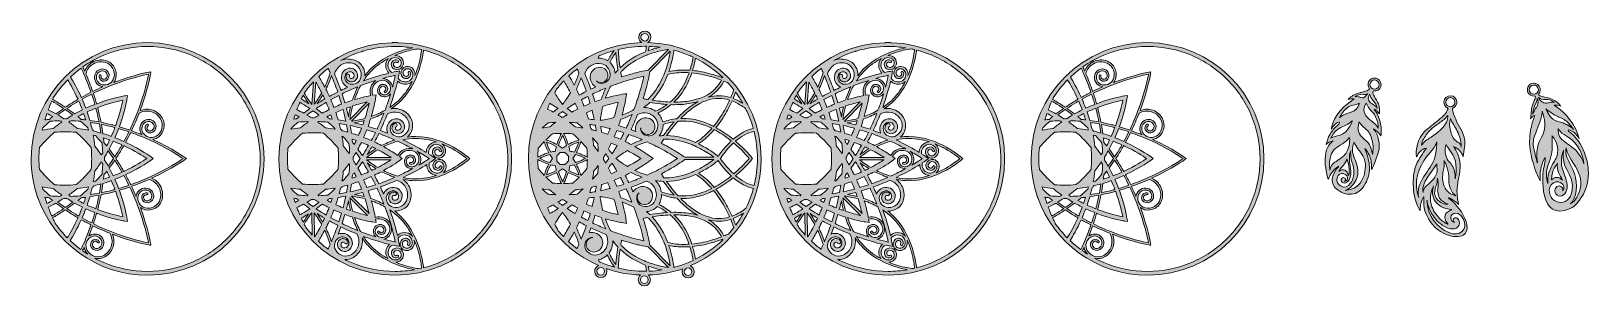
# Model space of a CAD drawing. Header units: millimetres. Extents: x -924 to 1115, y -381 to -47.
import ezdxf

# ---------------------------------------------------------------- set-up
doc = ezdxf.new("R2010")
doc.units = ezdxf.units.MM
doc.header["$MEASUREMENT"] = 0
for name, color, linetype in [('Layer 1', 7, 'Continuous'), ('Layer 2', 7, 'Continuous'), ('Layer 3', 7, 'Continuous'), ('Layer 4', 7, 'Continuous'), ('Layer 5', 7, 'Continuous'), ('Layer 6', 7, 'Continuous'), ('Layer 7', 7, 'Continuous'), ('Layer 8', 7, 'Continuous')]:
    doc.layers.add(name, color=color, linetype=linetype)

msp = doc.modelspace()

# ---------------------------------------------------------------- hatches: boundary and pattern name
at = {"layer": 'Layer 1'}
h = msp.add_hatch(color=1, dxfattribs=at)
h.dxf.hatch_style = 2
edge = h.paths.add_edge_path()
edge.add_spline(control_points=[(1092.9, -177.9), (1096.9, -180.4), (1100.2, -183.7), (1102.5, -188), (1097.5, -169), (1085.9, -155.1), (1069.8, -144), (1072.7, -144), (1075.3, -144.1), (1078.1, -145.4), (1076.1, -142.1), (1073.6, -140.1), (1070.7, -138.4), (1066, -135.6), (1060.9, -134.1), (1055.6, -133), (1053.5, -132.6), (1051.5, -131.9), (1049.7, -131), (1049.1, -130.7), (1048.9, -129.9), (1049.4, -129.3), (1051.8, -126.6), (1052.4, -122.5), (1050.2, -119.1), (1048.1, -115.7), (1043.7, -114.3), (1039.9, -115.8), (1035.3, -117.6), (1033.3, -122.9), (1035.4, -127.3), (1037, -130.7), (1040.5, -132.5), (1044.1, -132.1), (1044.7, -132), (1045.2, -132.5), (1045.2, -133.1), (1045.1, -134.1), (1044.8, -135.2), (1044.4, -136.2), (1044.3, -136.5), (1044.2, -136.8), (1044, -137.1), (1041.6, -142.4), (1040.1, -147.9), (1039.6, -153.7), (1039.3, -156.4), (1039.2, -159.2), (1038.9, -162), (1040.4, -159.5), (1042.3, -157.8), (1044.2, -157.4), (1044.2, -157.5), (1044.3, -157.6), (1044.2, -157.6), (1041.8, -164), (1040, -170.5), (1038.9, -177.2), (1037.3, -186.5), (1037, -195.9), (1038.7, -205.3), (1040.5, -214.8), (1043, -224.1), (1046.6, -233.1), (1048, -236.5), (1049.7, -239.8), (1051.2, -243.1), (1051.4, -243), (1051.3, -243.1), (1051.5, -243), (1051, -238.1), (1051.2, -233.3), (1052.1, -228.5), (1053, -223.7), (1054.4, -219.1), (1056.5, -214.6), (1058.6, -210), (1058.2, -216.7), (1056.4, -224.2), (1053.8, -235.4), (1049.3, -298.1), (1090.8, -279.5), (1097.4, -276.6), (1102.4, -269.4), (1105.5, -264.7), (1112.5, -253.7), (1115.1, -241.6), (1114.4, -228.7), (1114.1, -221.1), (1112.1, -213.8), (1109.5, -206.7), (1105.4, -195.3), (1098.8, -185.7), (1088.9, -178.5), (1086.2, -176.6), (1089.2, -175.4), (1092.9, -177.9)], knot_values=[0, 0, 0, 0, 1, 1, 1, 2, 2, 2, 3, 3, 3, 4, 4, 4, 5, 5, 5, 6, 6, 6, 7, 7, 7, 8, 8, 8, 9, 9, 9, 10, 10, 10, 11, 11, 11, 12, 12, 12, 13, 13, 13, 14, 14, 14, 15, 15, 15, 16, 16, 16, 17, 17, 17, 18, 18, 18, 19, 19, 19, 20, 20, 20, 21, 21, 21, 22, 22, 22, 23, 23, 23, 24, 24, 24, 25, 25, 25, 26, 26, 26, 27, 27, 27, 28, 28, 28, 29, 29, 29, 30, 30, 30, 31, 31, 31, 32, 32, 32, 32], degree=3, periodic=1)
edge = h.paths.add_edge_path()
edge.add_spline(control_points=[(1058.8, -136.6), (1062.8, -136.3), (1067, -137.9), (1069.8, -140.7), (1068.3, -139.8), (1066.4, -139.9), (1064.7, -140.2), (1063, -140.6), (1061.3, -141.2), (1059.5, -141.3), (1057.4, -141.4), (1055.2, -140.7), (1053.5, -139.5), (1052.2, -138.6), (1050.5, -136.8), (1049.2, -133.8), (1052.8, -136.2), (1053.7, -137), (1058.8, -136.6)], knot_values=[0, 0, 0, 0, 1, 1, 1, 2, 2, 2, 3, 3, 3, 4, 4, 4, 5, 5, 5, 6, 6, 6, 6], degree=3, periodic=1)
edge = h.paths.add_edge_path()
edge.add_spline(control_points=[(1037.6, -126.2), (1036.2, -123.3), (1037.5, -119.7), (1040.5, -118.2), (1043.5, -116.8), (1047.1, -118.1), (1048.5, -121.1), (1049.9, -124.1), (1048.6, -127.7), (1045.6, -129.1), (1042.7, -130.5), (1039.1, -129.2), (1037.6, -126.2)], knot_values=[0, 0, 0, 0, 1, 1, 1, 2, 2, 2, 3, 3, 3, 4, 4, 4, 4], degree=3, periodic=1)
edge = h.paths.add_edge_path()
edge.add_spline(control_points=[(1041.9, -155.9), (1041.6, -152.4), (1043, -147.5), (1044.5, -144.4), (1048.3, -136.8), (1047.5, -135.3), (1047.4, -135.2), (1047.5, -135.3), (1049.1, -137.7), (1048.4, -142.2), (1047.9, -144.9), (1046.8, -146.2), (1045.4, -148.5), (1044.2, -150.6), (1042.8, -153.7), (1041.9, -155.9)], knot_values=[0, 0, 0, 0, 1, 1, 1, 2, 2, 2, 3, 3, 3, 4, 4, 4, 5, 5, 5, 5], degree=3, periodic=1)
edge = h.paths.add_edge_path()
edge.add_spline(control_points=[(1047.7, -219.7), (1047.8, -220.2), (1042.6, -202.4), (1042.4, -196.1), (1042.1, -188.6), (1043.6, -184.8), (1046.5, -177.8), (1053.9, -159.9), (1054.2, -153.7), (1053.9, -151.8), (1057.6, -162.4), (1058.9, -172.1), (1054.7, -182.7), (1051.3, -191.2), (1044.6, -196.1), (1047.7, -219.7)], knot_values=[0, 0, 0, 0, 1, 1, 1, 2, 2, 2, 3, 3, 3, 4, 4, 4, 5, 5, 5, 5], degree=3, periodic=1)
edge = h.paths.add_edge_path()
edge.add_spline(control_points=[(1061.9, -222.3), (1063.6, -217.6), (1065.1, -213), (1066.1, -208.4), (1066.9, -204.7), (1067.3, -200.8), (1067.1, -196.8), (1067.1, -194.7), (1066.8, -184.3), (1066.8, -184.3), (1066.8, -184.3), (1076, -192.6), (1074.1, -207.4), (1073.3, -213.3), (1069.4, -218.2), (1066.6, -223.4), (1065.2, -225.9), (1064.1, -228.6), (1063.1, -231.3), (1061.1, -236.8), (1060.9, -244.1), (1061.4, -246.8), (1058.9, -238.9), (1059, -230.1), (1061.9, -222.3)], knot_values=[0, 0, 0, 0, 1, 1, 1, 2, 2, 2, 3, 3, 3, 4, 4, 4, 5, 5, 5, 6, 6, 6, 7, 7, 7, 8, 8, 8, 8], degree=3, periodic=1)
edge = h.paths.add_edge_path()
edge.add_spline(control_points=[(1080.4, -242.4), (1078.5, -240.3), (1075.9, -238.8), (1073.1, -238.7), (1070.2, -238.5), (1068.2, -240), (1066.3, -241.8), (1066.3, -226.5), (1073, -224), (1074.1, -220.1), (1073.3, -224.3), (1073.8, -228.6), (1075.4, -232.4), (1076.9, -235.8), (1079.2, -238.9), (1080.4, -242.4)], knot_values=[0, 0, 0, 0, 1, 1, 1, 2, 2, 2, 3, 3, 3, 4, 4, 4, 5, 5, 5, 5], degree=3, periodic=1)
edge = h.paths.add_edge_path()
edge.add_spline(control_points=[(1063.3, -255.1), (1063.5, -250.4), (1067.1, -245.4), (1072.1, -244.6), (1076.5, -243.8), (1081.3, -246.3), (1082.3, -250.8), (1082.8, -252.6), (1082.4, -254.9), (1080.7, -255.8), (1081.3, -253.8), (1080.2, -251.5), (1078.3, -250.5), (1073.3, -248), (1069.4, -254.1), (1070.9, -258.5), (1071.8, -261.3), (1074.7, -263.3), (1077.6, -263.3), (1080.8, -263.2), (1083.6, -260.9), (1084.9, -258), (1086.2, -255.1), (1087.3, -250.9), (1086.7, -247.8), (1085.6, -241.5), (1082.5, -233.9), (1080.6, -227.7), (1076.5, -214.9), (1082.1, -202.8), (1082.1, -202.8), (1082.1, -203.3), (1079.2, -215.2), (1085.1, -226.3), (1088.8, -233.4), (1093.4, -241.5), (1093.6, -249.4), (1094.4, -280.9), (1062.2, -275), (1063.3, -255.1)], knot_values=[0, 0, 0, 0, 1, 1, 1, 2, 2, 2, 3, 3, 3, 4, 4, 4, 5, 5, 5, 6, 6, 6, 7, 7, 7, 8, 8, 8, 9, 9, 9, 10, 10, 10, 11, 11, 11, 12, 12, 12, 13, 13, 13, 13], degree=3, periodic=1)
edge = h.paths.add_edge_path()
edge.add_spline(control_points=[(1103.9, -253.1), (1102, -261), (1098.1, -269.5), (1090.8, -273.3), (1093.1, -271.8), (1094.5, -269.3), (1095.6, -266.8), (1101.7, -252.6), (1098.6, -236.4), (1091.7, -223), (1089.9, -219.4), (1087.8, -215.9), (1086.4, -212.2), (1084.8, -207.9), (1084.9, -204.3), (1085.3, -199.9), (1085.8, -201.4), (1085.4, -206.4), (1095.2, -220.6), (1102.3, -230.9), (1106.4, -242.1), (1103.9, -253.1)], knot_values=[0, 0, 0, 0, 1, 1, 1, 2, 2, 2, 3, 3, 3, 4, 4, 4, 5, 5, 5, 6, 6, 6, 7, 7, 7, 7], degree=3, periodic=1)
edge = h.paths.add_edge_path()
edge.add_spline(control_points=[(1108.7, -221.1), (1105.7, -211.9), (1099.7, -203.7), (1091.9, -198), (1086.5, -193.9), (1080, -190.8), (1076.7, -184.9), (1075.8, -183.2), (1074.1, -177.2), (1074.9, -175.2), (1075.4, -175.7), (1078.3, -180.3), (1082.8, -182.6), (1097.8, -190.4), (1106.9, -204.4), (1108.7, -221.1)], knot_values=[0, 0, 0, 0, 1, 1, 1, 2, 2, 2, 3, 3, 3, 4, 4, 4, 5, 5, 5, 5], degree=3, periodic=1)
edge = h.paths.add_edge_path()
edge.add_spline(control_points=[(1081.6, -167.4), (1077, -165.6), (1071.7, -165.3), (1067.8, -162.2), (1063.6, -158.8), (1058.9, -149), (1058.9, -149), (1058.9, -149), (1067.5, -155.7), (1072.6, -158.1), (1077, -160.2), (1082, -161.8), (1085.7, -165.1), (1089.3, -168.2), (1092.1, -172.2), (1095.1, -175.8), (1092.9, -173.1), (1089.7, -171.4), (1086.6, -169.8), (1085, -169), (1083.3, -168.1), (1081.6, -167.4)], knot_values=[0, 0, 0, 0, 1, 1, 1, 2, 2, 2, 3, 3, 3, 4, 4, 4, 5, 5, 5, 6, 6, 6, 7, 7, 7, 7], degree=3, periodic=1)
at = {"layer": 'Layer 2'}
h = msp.add_hatch(color=2, dxfattribs=at)
h.dxf.hatch_style = 2
edge = h.paths.add_edge_path()
edge.add_spline(control_points=[(-771.4, -62.1), (-855.6, -62.1), (-923.8, -130.3), (-923.8, -214.5), (-923.8, -232.1), (-920.8, -249), (-915.4, -264.7), (-915.3, -264.9), (-915.3, -265), (-915.3, -265.2), (-915.2, -265.2), (-915.2, -265.3), (-915.1, -265.3), (-894.2, -324.5), (-837.8, -366.9), (-771.4, -366.9), (-687.2, -366.9), (-619, -298.7), (-619, -214.5), (-619, -130.3), (-687.2, -62.1), (-771.4, -62.1)], knot_values=[0, 0, 0, 0, 1, 1, 1, 2, 2, 2, 3, 3, 3, 4, 4, 4, 5, 5, 5, 6, 6, 6, 7, 7, 7, 7], degree=3, periodic=1)
edge = h.paths.add_edge_path()
edge.add_spline(control_points=[(-859.2, -165.2), (-855.9, -168), (-852.7, -170.9), (-849.6, -173.8), (-849.4, -174.8), (-849.1, -175.8), (-848.9, -176.7), (-853.7, -175.9), (-858.4, -175.2), (-863.1, -174.7), (-866.8, -171.7), (-870.6, -168.8), (-874.6, -166), (-873.7, -165.5), (-872.9, -164.9), (-872, -164.4), (-867.8, -164.5), (-863.5, -164.8), (-859.2, -165.2)], knot_values=[0, 0, 0, 0, 1, 1, 1, 2, 2, 2, 3, 3, 3, 4, 4, 4, 5, 5, 5, 6, 6, 6, 6], degree=3, periodic=1)
edge = h.paths.add_edge_path()
edge.add_spline(control_points=[(-862.7, -159), (-860.2, -157.7), (-857.7, -156.3), (-855.1, -155.1), (-854.1, -157.8), (-853.3, -160.6), (-852.4, -163.3), (-854.4, -163.1), (-856.3, -162.9), (-858.2, -162.7), (-859.7, -161.5), (-861.2, -160.2), (-862.7, -159)], knot_values=[0, 0, 0, 0, 1, 1, 1, 2, 2, 2, 3, 3, 3, 4, 4, 4, 4], degree=3, periodic=1)
edge = h.paths.add_edge_path()
edge.add_spline(control_points=[(-877.3, -161.8), (-877.9, -161.8), (-878.5, -161.7), (-879.1, -161.7), (-879.7, -161.7), (-880.3, -161.8), (-880.9, -161.8), (-883.5, -160.1), (-886.2, -158.5), (-888.9, -157), (-885.7, -154.5), (-882.5, -152.2), (-879.1, -149.9), (-875.8, -152.2), (-872.6, -154.5), (-869.4, -157), (-872.1, -158.5), (-874.7, -160.1), (-877.3, -161.8)], knot_values=[0, 0, 0, 0, 1, 1, 1, 2, 2, 2, 3, 3, 3, 4, 4, 4, 5, 5, 5, 6, 6, 6, 6], degree=3, periodic=1)
edge = h.paths.add_edge_path()
edge.add_spline(control_points=[(-891.2, -155.6), (-894.6, -153.8), (-898, -152), (-901.4, -150.3), (-900, -146.4), (-898.4, -142.5), (-896.8, -138.7), (-895.4, -139.4), (-894.1, -140.2), (-892.8, -141), (-888.9, -143.4), (-885.1, -145.8), (-881.4, -148.4), (-884.7, -150.7), (-888, -153.1), (-891.2, -155.6)], knot_values=[0, 0, 0, 0, 1, 1, 1, 2, 2, 2, 3, 3, 3, 4, 4, 4, 5, 5, 5, 5], degree=3, periodic=1)
edge = h.paths.add_edge_path()
edge.add_spline(control_points=[(-895.6, -159), (-897.1, -160.2), (-898.6, -161.5), (-900.1, -162.7), (-902, -162.9), (-903.9, -163.1), (-905.8, -163.3), (-905, -160.6), (-904.1, -157.8), (-903.2, -155.1), (-900.6, -156.3), (-898, -157.6), (-895.6, -159)], knot_values=[0, 0, 0, 0, 1, 1, 1, 2, 2, 2, 3, 3, 3, 4, 4, 4, 4], degree=3, periodic=1)
edge = h.paths.add_edge_path()
edge.add_spline(control_points=[(-899.1, -165.2), (-894.8, -164.8), (-890.5, -164.5), (-886.2, -164.4), (-885.4, -164.9), (-884.5, -165.5), (-883.7, -166), (-887.6, -168.8), (-891.5, -171.7), (-895.1, -174.7), (-899.8, -175.2), (-904.6, -175.9), (-909.3, -176.8), (-909.1, -175.8), (-908.9, -174.8), (-908.6, -173.8), (-905.5, -170.8), (-902.4, -168), (-899.1, -165.2)], knot_values=[0, 0, 0, 0, 1, 1, 1, 2, 2, 2, 3, 3, 3, 4, 4, 4, 5, 5, 5, 6, 6, 6, 6], degree=3, periodic=1)
edge = h.paths.add_edge_path()
edge.add_spline(control_points=[(-903.5, -189.2), (-900.3, -185.9), (-896.8, -182.7), (-893.2, -179.6), (-888.4, -179.2), (-883.7, -178.9), (-879.1, -178.9), (-874.5, -178.9), (-869.8, -179.2), (-865.1, -179.6), (-861.5, -182.7), (-858, -185.9), (-854.7, -189.2), (-851.5, -192.5), (-848.3, -196), (-845.3, -199.7), (-844.9, -204.5), (-844.6, -209.3), (-844.6, -213.9), (-844.6, -218.6), (-844.8, -223.4), (-845.3, -228.1), (-848.3, -231.8), (-851.5, -235.4), (-854.7, -238.7), (-858, -242), (-861.5, -245.2), (-865.1, -248.2), (-869.9, -248.7), (-874.6, -248.9), (-879.1, -248.9), (-883.7, -248.9), (-888.4, -248.7), (-893.1, -248.3), (-896.8, -245.2), (-900.3, -242), (-903.5, -238.7), (-906.7, -235.4), (-909.9, -231.8), (-912.9, -228.2), (-913.4, -223.3), (-913.6, -218.5), (-913.6, -213.9), (-913.6, -209.3), (-913.4, -204.5), (-913, -199.7), (-909.9, -196), (-906.8, -192.5), (-903.5, -189.2)], knot_values=[0, 0, 0, 0, 1, 1, 1, 2, 2, 2, 3, 3, 3, 4, 4, 4, 5, 5, 5, 6, 6, 6, 7, 7, 7, 8, 8, 8, 9, 9, 9, 10, 10, 10, 11, 11, 11, 12, 12, 12, 13, 13, 13, 14, 14, 14, 15, 15, 15, 16, 16, 16, 16], degree=3, periodic=1)
edge = h.paths.add_edge_path()
edge.add_spline(control_points=[(-839.4, -243.8), (-840.4, -244.1), (-841.4, -244.3), (-842.5, -244.6), (-841.6, -239.7), (-840.9, -234.9), (-840.4, -230.2), (-837.5, -226.5), (-834.6, -222.6), (-831.9, -218.5), (-831.3, -219.4), (-830.8, -220.3), (-830.2, -221.2), (-830.4, -225.5), (-830.6, -229.9), (-831, -234.2), (-833.7, -237.5), (-836.5, -240.7), (-839.4, -243.8)], knot_values=[0, 0, 0, 0, 1, 1, 1, 2, 2, 2, 3, 3, 3, 4, 4, 4, 5, 5, 5, 6, 6, 6, 6], degree=3, periodic=1)
edge = h.paths.add_edge_path()
edge.add_spline(control_points=[(-832.5, -247.2), (-833, -251.2), (-833.7, -255.3), (-834.4, -259.3), (-838.4, -260.1), (-842.4, -260.8), (-846.3, -261.3), (-846, -260.3), (-845.7, -259.3), (-845.5, -258.3), (-845, -256.3), (-844.5, -254.3), (-844, -252.3), (-843.6, -251.9), (-843.1, -251.4), (-842.7, -251), (-842.2, -250.5), (-841.7, -250), (-841.3, -249.5), (-838.3, -248.8), (-835.4, -248), (-832.5, -247.2)], knot_values=[0, 0, 0, 0, 1, 1, 1, 2, 2, 2, 3, 3, 3, 4, 4, 4, 5, 5, 5, 6, 6, 6, 7, 7, 7, 7], degree=3, periodic=1)
edge = h.paths.add_edge_path()
edge.add_spline(control_points=[(-829.8, -246.5), (-826.2, -245.4), (-822.6, -244.2), (-819, -242.9), (-817.3, -246.8), (-815.6, -250.7), (-814.1, -254.6), (-815.6, -255), (-817.1, -255.4), (-818.6, -255.8), (-823, -256.9), (-827.4, -257.9), (-831.8, -258.8), (-831, -254.7), (-830.4, -250.6), (-829.8, -246.5)], knot_values=[0, 0, 0, 0, 1, 1, 1, 2, 2, 2, 3, 3, 3, 4, 4, 4, 5, 5, 5, 5], degree=3, periodic=1)
edge = h.paths.add_edge_path()
edge.add_spline(control_points=[(-827.6, -215.9), (-827.6, -215.2), (-827.6, -214.6), (-827.6, -214), (-827.6, -213.3), (-827.6, -212.7), (-827.6, -212), (-826, -209.4), (-824.5, -206.8), (-823, -204), (-820.5, -207.3), (-818.2, -210.6), (-815.9, -214), (-818.2, -217.4), (-820.5, -220.7), (-822.9, -223.9), (-824.4, -221.2), (-826, -218.5), (-827.6, -215.9)], knot_values=[0, 0, 0, 0, 1, 1, 1, 2, 2, 2, 3, 3, 3, 4, 4, 4, 5, 5, 5, 6, 6, 6, 6], degree=3, periodic=1)
edge = h.paths.add_edge_path()
edge.add_spline(control_points=[(-821.1, -238.3), (-823.8, -239.3), (-826.5, -240.1), (-829.1, -241), (-828.9, -239.1), (-828.7, -237.1), (-828.6, -235.2), (-827.3, -233.7), (-826.1, -232.2), (-824.9, -230.7), (-823.6, -233.2), (-822.3, -235.7), (-821.1, -238.3)], knot_values=[0, 0, 0, 0, 1, 1, 1, 2, 2, 2, 3, 3, 3, 4, 4, 4, 4], degree=3, periodic=1)
edge = h.paths.add_edge_path()
edge.add_spline(control_points=[(-825, -197.3), (-826.2, -195.7), (-827.4, -194.2), (-828.6, -192.8), (-828.8, -190.8), (-828.9, -188.9), (-829.2, -186.9), (-826.5, -187.7), (-823.8, -188.6), (-821.1, -189.6), (-822.3, -192.2), (-823.6, -194.7), (-825, -197.3)], knot_values=[0, 0, 0, 0, 1, 1, 1, 2, 2, 2, 3, 3, 3, 4, 4, 4, 4], degree=3, periodic=1)
edge = h.paths.add_edge_path()
edge.add_spline(control_points=[(-821.6, -226.3), (-819.1, -223), (-816.7, -219.7), (-814.4, -216.3), (-811.9, -220), (-809.5, -223.9), (-807.2, -227.8), (-806.4, -229.2), (-805.7, -230.5), (-804.9, -231.8), (-808.7, -233.5), (-812.6, -235.1), (-816.4, -236.6), (-818, -233.1), (-819.8, -229.7), (-821.6, -226.3)], knot_values=[0, 0, 0, 0, 1, 1, 1, 2, 2, 2, 3, 3, 3, 4, 4, 4, 5, 5, 5, 5], degree=3, periodic=1)
edge = h.paths.add_edge_path()
edge.add_spline(control_points=[(-814.4, -211.7), (-816.8, -208.3), (-819.2, -204.9), (-821.6, -201.6), (-819.8, -198.3), (-818, -194.8), (-816.4, -191.3), (-812.5, -192.8), (-808.6, -194.4), (-804.8, -196.1), (-805.6, -197.4), (-806.4, -198.8), (-807.2, -200.1), (-809.5, -204.1), (-811.9, -208), (-814.4, -211.7)], knot_values=[0, 0, 0, 0, 1, 1, 1, 2, 2, 2, 3, 3, 3, 4, 4, 4, 5, 5, 5, 5], degree=3, periodic=1)
edge = h.paths.add_edge_path()
edge.add_spline(control_points=[(-819, -184.9), (-822.6, -183.6), (-826.2, -182.4), (-829.9, -181.4), (-830.4, -177.3), (-831, -173.3), (-831.8, -169.2), (-827.4, -170.1), (-823, -171.1), (-818.6, -172.2), (-817.1, -172.6), (-815.7, -173), (-814.2, -173.4), (-815.7, -177.3), (-817.3, -181.1), (-819, -184.9)], knot_values=[0, 0, 0, 0, 1, 1, 1, 2, 2, 2, 3, 3, 3, 4, 4, 4, 5, 5, 5, 5], degree=3, periodic=1)
edge = h.paths.add_edge_path()
edge.add_spline(control_points=[(-831, -193.8), (-830.6, -198.1), (-830.4, -202.4), (-830.2, -206.6), (-830.8, -207.5), (-831.3, -208.4), (-831.9, -209.3), (-834.6, -205.3), (-837.5, -201.4), (-840.5, -197.7), (-840.9, -192.9), (-841.6, -188.1), (-842.5, -183.3), (-841.5, -183.5), (-840.5, -183.8), (-839.5, -184), (-836.6, -187.2), (-833.8, -190.4), (-831, -193.8)], knot_values=[0, 0, 0, 0, 1, 1, 1, 2, 2, 2, 3, 3, 3, 4, 4, 4, 5, 5, 5, 6, 6, 6, 6], degree=3, periodic=1)
edge = h.paths.add_edge_path()
edge.add_spline(control_points=[(-835.3, -179.8), (-837.4, -179.3), (-839.4, -178.8), (-841.5, -178.3), (-841.9, -177.9), (-842.3, -177.5), (-842.7, -177.1), (-843.1, -176.6), (-843.6, -176.2), (-844, -175.7), (-844.7, -172.7), (-845.5, -169.7), (-846.3, -166.7), (-842.3, -167.2), (-838.4, -167.9), (-834.4, -168.7), (-833.7, -172.7), (-833, -176.6), (-832.5, -180.6), (-833.4, -180.3), (-834.4, -180.1), (-835.3, -179.8)], knot_values=[0, 0, 0, 0, 1, 1, 1, 2, 2, 2, 3, 3, 3, 4, 4, 4, 5, 5, 5, 6, 6, 6, 7, 7, 7, 7], degree=3, periodic=1)
edge = h.paths.add_edge_path()
edge.add_spline(control_points=[(-859.2, -262.8), (-863.4, -263.2), (-867.6, -263.5), (-871.8, -263.6), (-872.7, -263), (-873.6, -262.4), (-874.6, -261.9), (-870.6, -259.1), (-866.7, -256.2), (-863.1, -253.1), (-858.4, -252.7), (-853.7, -252), (-848.9, -251.1), (-849.2, -252.1), (-849.4, -253.2), (-849.7, -254.3), (-852.7, -257.2), (-855.9, -260), (-859.2, -262.8)], knot_values=[0, 0, 0, 0, 1, 1, 1, 2, 2, 2, 3, 3, 3, 4, 4, 4, 5, 5, 5, 6, 6, 6, 6], degree=3, periodic=1)
edge = h.paths.add_edge_path()
edge.add_spline(control_points=[(-852.5, -264.7), (-853.3, -267.4), (-854.2, -270.1), (-855.1, -272.8), (-857.6, -271.5), (-860.1, -270.2), (-862.6, -268.9), (-861.1, -267.7), (-859.6, -266.5), (-858.2, -265.3), (-856.3, -265.1), (-854.4, -264.9), (-852.5, -264.7)], knot_values=[0, 0, 0, 0, 1, 1, 1, 2, 2, 2, 3, 3, 3, 4, 4, 4, 4], degree=3, periodic=1)
edge = h.paths.add_edge_path()
edge.add_spline(control_points=[(-895.1, -253.2), (-891.5, -256.2), (-887.6, -259.1), (-883.7, -261.9), (-884.6, -262.4), (-885.5, -263), (-886.5, -263.6), (-890.6, -263.5), (-894.8, -263.2), (-899.1, -262.8), (-902.3, -260), (-905.5, -257.2), (-908.6, -254.3), (-908.8, -253.2), (-909.1, -252.2), (-909.3, -251.1), (-904.6, -252), (-899.8, -252.7), (-895.1, -253.2)], knot_values=[0, 0, 0, 0, 1, 1, 1, 2, 2, 2, 3, 3, 3, 4, 4, 4, 5, 5, 5, 6, 6, 6, 6], degree=3, periodic=1)
edge = h.paths.add_edge_path()
edge.add_spline(control_points=[(-900.1, -265.3), (-898.6, -266.5), (-897.2, -267.7), (-895.7, -268.9), (-898.1, -270.2), (-900.6, -271.5), (-903.2, -272.8), (-904.1, -270.1), (-905, -267.4), (-905.8, -264.7), (-903.9, -264.9), (-902, -265.1), (-900.1, -265.3)], knot_values=[0, 0, 0, 0, 1, 1, 1, 2, 2, 2, 3, 3, 3, 4, 4, 4, 4], degree=3, periodic=1)
edge = h.paths.add_edge_path()
edge.add_spline(control_points=[(-891.4, -272.3), (-888.1, -274.8), (-884.8, -277.3), (-881.4, -279.6), (-885.1, -282.2), (-888.9, -284.6), (-892.8, -287), (-894.1, -287.8), (-895.4, -288.5), (-896.7, -289.3), (-898.4, -285.4), (-900, -281.5), (-901.4, -277.6), (-898, -275.9), (-894.7, -274.1), (-891.4, -272.3)], knot_values=[0, 0, 0, 0, 1, 1, 1, 2, 2, 2, 3, 3, 3, 4, 4, 4, 5, 5, 5, 5], degree=3, periodic=1)
edge = h.paths.add_edge_path()
edge.add_spline(control_points=[(-889, -271), (-886.3, -269.4), (-883.7, -267.9), (-881.2, -266.2), (-880.5, -266.3), (-879.8, -266.3), (-879.1, -266.3), (-878.4, -266.3), (-877.8, -266.3), (-877.1, -266.2), (-874.5, -267.9), (-871.9, -269.4), (-869.3, -271), (-872.5, -273.4), (-875.8, -275.8), (-879.1, -278.1), (-882.5, -275.8), (-885.8, -273.4), (-889, -271)], knot_values=[0, 0, 0, 0, 1, 1, 1, 2, 2, 2, 3, 3, 3, 4, 4, 4, 5, 5, 5, 6, 6, 6, 6], degree=3, periodic=1)
edge = h.paths.add_edge_path()
edge.add_spline(control_points=[(-866.9, -272.3), (-863.6, -274.1), (-860.2, -275.9), (-856.8, -277.6), (-858.3, -281.5), (-859.9, -285.4), (-861.5, -289.3), (-862.9, -288.5), (-864.2, -287.8), (-865.5, -287), (-869.4, -284.6), (-873.2, -282.2), (-876.9, -279.6), (-873.5, -277.3), (-870.1, -274.8), (-866.9, -272.3)], knot_values=[0, 0, 0, 0, 1, 1, 1, 2, 2, 2, 3, 3, 3, 4, 4, 4, 5, 5, 5, 5], degree=3, periodic=1)
edge = h.paths.add_edge_path()
edge.add_spline(control_points=[(-852.2, -279.7), (-848.4, -281.5), (-844.4, -283.2), (-840.4, -284.7), (-841.7, -289.3), (-843.1, -293.9), (-844.6, -298.4), (-848.9, -296.3), (-853.1, -294.1), (-857.2, -291.8), (-855.4, -287.8), (-853.8, -283.8), (-852.2, -279.7)], knot_values=[0, 0, 0, 0, 1, 1, 1, 2, 2, 2, 3, 3, 3, 4, 4, 4, 4], degree=3, periodic=1)
edge = h.paths.add_edge_path()
edge.add_spline(control_points=[(-850.5, -274.9), (-849.3, -271.3), (-848.1, -267.6), (-847, -264), (-843, -263.4), (-839, -262.8), (-834.9, -262), (-835.8, -266.5), (-836.8, -270.9), (-837.9, -275.4), (-838.3, -276.9), (-838.7, -278.3), (-839.1, -279.8), (-842.9, -278.3), (-846.8, -276.7), (-850.5, -274.9)], knot_values=[0, 0, 0, 0, 1, 1, 1, 2, 2, 2, 3, 3, 3, 4, 4, 4, 5, 5, 5, 5], degree=3, periodic=1)
edge = h.paths.add_edge_path()
edge.add_spline(control_points=[(-835.5, -276), (-834.3, -271.2), (-833.2, -266.3), (-832.3, -261.5), (-827.5, -260.6), (-822.8, -259.5), (-818, -258.3), (-816.4, -257.9), (-814.8, -257.4), (-813.2, -257), (-813.2, -257.2), (-813.1, -257.5), (-813, -257.7), (-807.6, -272.4), (-805, -284.4), (-803.8, -290.3), (-809.6, -289.2), (-821.5, -286.4), (-836, -281), (-836.2, -280.9), (-836.5, -280.8), (-836.7, -280.7), (-836.3, -279.2), (-835.9, -277.6), (-835.5, -276)], knot_values=[0, 0, 0, 0, 1, 1, 1, 2, 2, 2, 3, 3, 3, 4, 4, 4, 5, 5, 5, 6, 6, 6, 7, 7, 7, 8, 8, 8, 8], degree=3, periodic=1)
edge = h.paths.add_edge_path()
edge.add_spline(control_points=[(-814.3, -241.2), (-810.3, -239.7), (-806.3, -238), (-802.4, -236.2), (-800.2, -240.4), (-798, -244.7), (-795.9, -249), (-800.3, -250.5), (-804.8, -252), (-809.3, -253.3), (-810.8, -249.2), (-812.5, -245.1), (-814.3, -241.2)], knot_values=[0, 0, 0, 0, 1, 1, 1, 2, 2, 2, 3, 3, 3, 4, 4, 4, 4], degree=3, periodic=1)
edge = h.paths.add_edge_path()
edge.add_spline(control_points=[(-802.6, -230.8), (-803.4, -229.4), (-804.2, -228), (-805, -226.6), (-807.6, -222.3), (-810.2, -218.1), (-812.9, -214), (-810.2, -209.9), (-807.6, -205.7), (-805, -201.4), (-804.2, -200), (-803.4, -198.6), (-802.5, -197.1), (-802.3, -197.2), (-802.1, -197.3), (-801.9, -197.4), (-787.8, -204), (-777.5, -210.6), (-772.6, -213.9), (-777.5, -217.3), (-787.8, -223.8), (-801.8, -230.4), (-802.1, -230.5), (-802.3, -230.6), (-802.6, -230.8)], knot_values=[0, 0, 0, 0, 1, 1, 1, 2, 2, 2, 3, 3, 3, 4, 4, 4, 5, 5, 5, 6, 6, 6, 7, 7, 7, 8, 8, 8, 8], degree=3, periodic=1)
edge = h.paths.add_edge_path()
edge.add_spline(control_points=[(-802.4, -191.6), (-806.3, -189.9), (-810.3, -188.2), (-814.3, -186.7), (-812.5, -182.8), (-810.9, -178.8), (-809.3, -174.7), (-804.9, -176), (-800.4, -177.5), (-795.9, -179), (-798, -183.3), (-800.1, -187.5), (-802.4, -191.6)], knot_values=[0, 0, 0, 0, 1, 1, 1, 2, 2, 2, 3, 3, 3, 4, 4, 4, 4], degree=3, periodic=1)
edge = h.paths.add_edge_path()
edge.add_spline(control_points=[(-813, -170.1), (-813.1, -170.4), (-813.2, -170.7), (-813.3, -171), (-814.9, -170.6), (-816.4, -170.1), (-818, -169.7), (-822.8, -168.5), (-827.5, -167.4), (-832.3, -166.5), (-833.2, -161.7), (-834.3, -156.8), (-835.5, -152), (-835.9, -150.4), (-836.3, -148.8), (-836.7, -147.1), (-836.5, -147), (-836.2, -146.9), (-836, -146.9), (-821.5, -141.4), (-809.6, -138.7), (-803.8, -137.6), (-805, -143.4), (-807.6, -155.4), (-813, -170.1)], knot_values=[0, 0, 0, 0, 1, 1, 1, 2, 2, 2, 3, 3, 3, 4, 4, 4, 5, 5, 5, 6, 6, 6, 7, 7, 7, 8, 8, 8, 8], degree=3, periodic=1)
edge = h.paths.add_edge_path()
edge.add_spline(control_points=[(-834.9, -166), (-839, -165.2), (-843, -164.6), (-847, -164), (-848.1, -160.3), (-849.3, -156.6), (-850.5, -152.9), (-846.8, -151.2), (-843, -149.6), (-839.1, -148), (-838.7, -149.6), (-838.3, -151.1), (-837.9, -152.6), (-836.8, -157.1), (-835.8, -161.5), (-834.9, -166)], knot_values=[0, 0, 0, 0, 1, 1, 1, 2, 2, 2, 3, 3, 3, 4, 4, 4, 5, 5, 5, 5], degree=3, periodic=1)
edge = h.paths.add_edge_path()
edge.add_spline(control_points=[(-852.3, -148.1), (-853.8, -144.1), (-855.4, -140.1), (-857.1, -136.2), (-853, -133.9), (-848.9, -131.7), (-844.6, -129.6), (-843.1, -134.1), (-841.7, -138.6), (-840.4, -143.1), (-844.4, -144.7), (-848.4, -146.4), (-852.3, -148.1)], knot_values=[0, 0, 0, 0, 1, 1, 1, 2, 2, 2, 3, 3, 3, 4, 4, 4, 4], degree=3, periodic=1)
edge = h.paths.add_edge_path()
edge.add_spline(control_points=[(-856.8, -150.3), (-860.3, -152), (-863.7, -153.8), (-867, -155.6), (-870.2, -153.1), (-873.5, -150.7), (-876.9, -148.4), (-873.2, -145.8), (-869.4, -143.4), (-865.5, -141), (-864.2, -140.2), (-862.8, -139.4), (-861.5, -138.7), (-859.8, -142.5), (-858.2, -146.4), (-856.8, -150.3)], knot_values=[0, 0, 0, 0, 1, 1, 1, 2, 2, 2, 3, 3, 3, 4, 4, 4, 5, 5, 5, 5], degree=3, periodic=1)
edge = h.paths.add_edge_path()
edge.add_spline(control_points=[(-866.7, -138.8), (-871, -141.4), (-875.1, -144.1), (-879.1, -146.8), (-883.2, -144.1), (-887.3, -141.4), (-891.5, -138.8), (-892.9, -138), (-894.3, -137.2), (-895.7, -136.4), (-895.6, -136.1), (-895.5, -135.8), (-895.4, -135.6), (-895.2, -135.1), (-895, -134.7), (-894.8, -134.3), (-889.3, -125.9), (-883.1, -118), (-876, -110.8), (-872.5, -116.5), (-867.7, -124.9), (-862.9, -135.5), (-862.8, -135.8), (-862.6, -136.1), (-862.5, -136.3), (-863.9, -137.2), (-865.3, -138), (-866.7, -138.8)], knot_values=[0, 0, 0, 0, 1, 1, 1, 2, 2, 2, 3, 3, 3, 4, 4, 4, 5, 5, 5, 6, 6, 6, 7, 7, 7, 8, 8, 8, 9, 9, 9, 9], degree=3, periodic=1)
edge = h.paths.add_edge_path()
edge.add_spline(control_points=[(-895.3, -292.4), (-895.5, -292.1), (-895.6, -291.9), (-895.7, -291.6), (-894.3, -290.8), (-892.9, -290), (-891.5, -289.2), (-887.3, -286.6), (-883.2, -283.9), (-879.1, -281.2), (-875.1, -283.9), (-871, -286.6), (-866.7, -289.2), (-865.4, -290), (-864, -290.8), (-862.6, -291.6), (-862.7, -291.9), (-862.8, -292.1), (-862.9, -292.3), (-867.9, -303.4), (-873, -312.2), (-876.5, -317.9), (-882.3, -312), (-887.5, -305.7), (-892.2, -299.1), (-893.2, -297), (-894.3, -294.7), (-895.3, -292.4)], knot_values=[0, 0, 0, 0, 1, 1, 1, 2, 2, 2, 3, 3, 3, 4, 4, 4, 5, 5, 5, 6, 6, 6, 7, 7, 7, 8, 8, 8, 9, 9, 9, 9], degree=3, periodic=1)
edge = h.paths.add_edge_path()
edge.add_spline(control_points=[(-858.4, -294.5), (-858.3, -294.4), (-858.3, -294.3), (-858.2, -294.1), (-854, -296.5), (-849.8, -298.7), (-845.5, -300.9), (-848.3, -309.1), (-851.5, -317.4), (-855.1, -325.6), (-856.3, -328.3), (-857.5, -330.8), (-858.6, -333.3), (-863.6, -329.7), (-868.3, -325.7), (-872.8, -321.5), (-869.2, -315.7), (-863.8, -306.4), (-858.4, -294.5)], knot_values=[0, 0, 0, 0, 1, 1, 1, 2, 2, 2, 3, 3, 3, 4, 4, 4, 5, 5, 5, 6, 6, 6, 6], degree=3, periodic=1)
edge = h.paths.add_edge_path()
edge.add_spline(control_points=[(-854.4, -330.2), (-854.1, -332.2), (-853.5, -334.1), (-852.4, -335.9), (-851.7, -337.2), (-850.8, -338.3), (-849.8, -339.3), (-852.1, -337.9), (-854.4, -336.4), (-856.6, -334.8), (-855.9, -333.3), (-855.1, -331.8), (-854.4, -330.2)], knot_values=[0, 0, 0, 0, 1, 1, 1, 2, 2, 2, 3, 3, 3, 4, 4, 4, 4], degree=3, periodic=1)
edge = h.paths.add_edge_path()
edge.add_spline(control_points=[(-850.3, -334.6), (-853.9, -328.5), (-851.9, -320.5), (-845.8, -316.9), (-843.5, -315.5), (-840.9, -315.1), (-838.3, -315.8), (-835.7, -316.4), (-833.5, -318.1), (-832.2, -320.4), (-830, -324.1), (-831.2, -328.9), (-834.9, -331.1), (-837.7, -332.8), (-841.3, -331.9), (-843, -329), (-844.2, -326.9), (-843.5, -324.1), (-841.4, -322.8), (-839.8, -321.8), (-837.8, -322.4), (-836.8, -324), (-836.5, -324.6), (-835.7, -324.8), (-835.1, -324.4), (-834.5, -324.1), (-834.3, -323.3), (-834.7, -322.7), (-836.3, -319.9), (-839.9, -318.9), (-842.7, -320.6), (-846, -322.6), (-847.1, -327), (-845.1, -330.3), (-842.8, -334.4), (-837.6, -335.7), (-833.6, -333.3), (-828.8, -330.4), (-827.2, -324), (-830, -319.1), (-831.7, -316.2), (-834.4, -314.2), (-837.7, -313.3), (-840.9, -312.5), (-844.2, -313), (-847.1, -314.7), (-847.5, -314.9), (-847.8, -315.2), (-848.2, -315.4), (-846.4, -311), (-844.8, -306.5), (-843.2, -302), (-835.9, -305.6), (-828.4, -308.9), (-820.7, -311.9), (-818, -316.7), (-817.2, -322.2), (-818.5, -327.5), (-819.9, -332.9), (-823.3, -337.5), (-828, -340.4), (-831.7, -342.6), (-836.1, -343.2), (-840.3, -342.2), (-844.5, -341.1), (-848, -338.4), (-850.3, -334.6)], knot_values=[0, 0, 0, 0, 1, 1, 1, 2, 2, 2, 3, 3, 3, 4, 4, 4, 5, 5, 5, 6, 6, 6, 7, 7, 7, 8, 8, 8, 9, 9, 9, 10, 10, 10, 11, 11, 11, 12, 12, 12, 13, 13, 13, 14, 14, 14, 15, 15, 15, 16, 16, 16, 17, 17, 17, 18, 18, 18, 19, 19, 19, 20, 20, 20, 21, 21, 21, 22, 22, 22, 22], degree=3, periodic=1)
edge = h.paths.add_edge_path()
edge.add_spline(control_points=[(-818.3, -310.1), (-826.6, -306.9), (-834.6, -303.4), (-842.4, -299.6), (-840.8, -294.9), (-839.4, -290.3), (-838.1, -285.6), (-837.9, -285.7), (-837.8, -285.7), (-837.6, -285.8), (-817, -293.5), (-801.3, -295.9), (-801.1, -295.9), (-801.1, -295.9), (-797.8, -296.4), (-797.8, -296.4), (-797.8, -296.4), (-798.3, -293.1), (-798.3, -293.1), (-798.3, -292.9), (-800.6, -277), (-808.3, -256), (-808.3, -255.9), (-808.4, -255.8), (-808.4, -255.6), (-803.9, -254.3), (-799.3, -252.9), (-794.8, -251.3), (-791, -259.2), (-787.5, -267.3), (-784.4, -275.7), (-775.2, -299.8), (-771.2, -318.8), (-770.1, -324.6), (-775.8, -323.5), (-794.6, -319.4), (-818.3, -310.1)], knot_values=[0, 0, 0, 0, 1, 1, 1, 2, 2, 2, 3, 3, 3, 4, 4, 4, 5, 5, 5, 6, 6, 6, 7, 7, 7, 8, 8, 8, 9, 9, 9, 10, 10, 10, 11, 11, 11, 12, 12, 12, 12], degree=3, periodic=1)
edge = h.paths.add_edge_path()
edge.add_spline(control_points=[(-771.9, -259), (-775, -258.1), (-778.2, -260.1), (-779, -263.2), (-779.9, -267), (-777.7, -270.9), (-773.9, -271.8), (-769.4, -273), (-764.9, -270.2), (-763.7, -265.7), (-762.3, -260.1), (-765.6, -254.5), (-771.1, -253.1), (-774.3, -252.3), (-777.7, -252.7), (-780.5, -254.5), (-783.4, -256.2), (-785.4, -258.9), (-786.2, -262.2), (-786.3, -262.7), (-786.4, -263.1), (-786.5, -263.6), (-788.4, -259.2), (-790.3, -254.8), (-792.4, -250.4), (-784.7, -247.7), (-777.1, -244.7), (-769.5, -241.3), (-764.3, -242.7), (-759.9, -246.1), (-757.1, -250.8), (-754.3, -255.6), (-753.5, -261.2), (-754.8, -266.7), (-755.9, -270.9), (-758.5, -274.5), (-762.3, -276.8), (-766, -279), (-770.4, -279.6), (-774.6, -278.6), (-781.4, -276.8), (-785.5, -269.7), (-783.8, -262.8), (-783.1, -260.2), (-781.5, -258), (-779.2, -256.6), (-777, -255.3), (-774.3, -254.9), (-771.7, -255.5), (-767.6, -256.6), (-765.1, -260.9), (-766.1, -265.1), (-766.9, -268.3), (-770.2, -270.2), (-773.3, -269.4), (-775.7, -268.8), (-777.2, -266.3), (-776.6, -263.9), (-776.1, -262), (-774.3, -261), (-772.5, -261.4), (-771.8, -261.6), (-771.2, -261.2), (-771, -260.5), (-770.8, -259.8), (-771.2, -259.1), (-771.9, -259)], knot_values=[0, 0, 0, 0, 1, 1, 1, 2, 2, 2, 3, 3, 3, 4, 4, 4, 5, 5, 5, 6, 6, 6, 7, 7, 7, 8, 8, 8, 9, 9, 9, 10, 10, 10, 11, 11, 11, 12, 12, 12, 13, 13, 13, 14, 14, 14, 15, 15, 15, 16, 16, 16, 17, 17, 17, 18, 18, 18, 19, 19, 19, 20, 20, 20, 21, 21, 21, 22, 22, 22, 22], degree=3, periodic=1)
edge = h.paths.add_edge_path()
edge.add_spline(control_points=[(-793.5, -248.2), (-795.6, -243.7), (-797.8, -239.4), (-800.1, -235.2), (-800, -235.1), (-799.8, -235.1), (-799.7, -235), (-779.7, -225.7), (-766.9, -216.1), (-766.8, -216), (-766.8, -216), (-764.1, -213.9), (-764.1, -213.9), (-764.1, -213.9), (-766.8, -211.9), (-766.8, -211.9), (-766.9, -211.8), (-779.6, -202.2), (-799.7, -192.9), (-799.8, -192.8), (-800, -192.7), (-800.1, -192.7), (-797.8, -188.5), (-795.6, -184.2), (-793.5, -179.9), (-785.3, -182.7), (-777.2, -186), (-769.1, -189.6), (-745.9, -200.1), (-729.8, -210.7), (-725, -214), (-729.8, -217.3), (-745.9, -227.9), (-769.1, -238.4), (-777.2, -242), (-785.3, -245.3), (-793.5, -248.2)], knot_values=[0, 0, 0, 0, 1, 1, 1, 2, 2, 2, 3, 3, 3, 4, 4, 4, 5, 5, 5, 6, 6, 6, 7, 7, 7, 8, 8, 8, 9, 9, 9, 10, 10, 10, 11, 11, 11, 12, 12, 12, 12], degree=3, periodic=1)
edge = h.paths.add_edge_path()
edge.add_spline(control_points=[(-777.6, -180.1), (-779, -177.8), (-779.4, -175.1), (-778.7, -172.5), (-778.1, -169.9), (-776.4, -167.7), (-774.2, -166.3), (-770.5, -164.1), (-765.8, -165.3), (-763.6, -169), (-761.9, -171.9), (-762.8, -175.6), (-765.7, -177.3), (-767.8, -178.5), (-770.5, -177.8), (-771.8, -175.7), (-772.7, -174.1), (-772.2, -172), (-770.6, -171), (-770, -170.7), (-769.8, -169.9), (-770.2, -169.3), (-770.6, -168.7), (-771.3, -168.5), (-771.9, -168.9), (-774.7, -170.5), (-775.6, -174.2), (-773.9, -177), (-772, -180.3), (-767.7, -181.4), (-764.4, -179.4), (-760.4, -177), (-759.1, -171.8), (-761.4, -167.7), (-764.3, -162.8), (-770.6, -161.2), (-775.4, -164.1), (-778.3, -165.8), (-780.3, -168.6), (-781.1, -171.9), (-782, -175.1), (-781.5, -178.5), (-779.8, -181.4), (-779.5, -181.9), (-779.2, -182.3), (-778.9, -182.7), (-783.4, -180.9), (-787.9, -179.2), (-792.4, -177.6), (-788.9, -170.1), (-785.6, -162.5), (-782.6, -154.7), (-777.9, -151.9), (-772.4, -151.1), (-767.1, -152.5), (-761.8, -153.9), (-757.3, -157.3), (-754.5, -162.1), (-752.3, -165.8), (-751.6, -170.3), (-752.7, -174.5), (-753.8, -178.8), (-756.4, -182.4), (-760.2, -184.6), (-766.2, -188.3), (-774, -186.3), (-777.6, -180.1)], knot_values=[0, 0, 0, 0, 1, 1, 1, 2, 2, 2, 3, 3, 3, 4, 4, 4, 5, 5, 5, 6, 6, 6, 7, 7, 7, 8, 8, 8, 9, 9, 9, 10, 10, 10, 11, 11, 11, 12, 12, 12, 13, 13, 13, 14, 14, 14, 15, 15, 15, 16, 16, 16, 17, 17, 17, 18, 18, 18, 19, 19, 19, 20, 20, 20, 21, 21, 21, 22, 22, 22, 22], degree=3, periodic=1)
edge = h.paths.add_edge_path()
edge.add_spline(control_points=[(-784.3, -152.3), (-787.5, -160.7), (-791, -168.8), (-794.8, -176.7), (-799.3, -175.2), (-803.9, -173.7), (-808.5, -172.4), (-808.4, -172.2), (-808.3, -172), (-808.3, -171.9), (-800.6, -150.8), (-798.3, -135), (-798.3, -134.8), (-798.3, -134.8), (-797.8, -131.4), (-797.8, -131.4), (-797.8, -131.4), (-801.1, -131.9), (-801.1, -131.9), (-801.3, -131.9), (-817, -134.3), (-837.6, -142.1), (-837.8, -142.1), (-837.9, -142.2), (-838.1, -142.2), (-839.4, -137.6), (-840.8, -133), (-842.4, -128.4), (-834.6, -124.6), (-826.6, -121.1), (-818.3, -117.9), (-794.6, -108.6), (-775.8, -104.5), (-770.1, -103.4), (-771.2, -109.2), (-775.2, -128.2), (-784.3, -152.3)], knot_values=[0, 0, 0, 0, 1, 1, 1, 2, 2, 2, 3, 3, 3, 4, 4, 4, 5, 5, 5, 6, 6, 6, 7, 7, 7, 8, 8, 8, 9, 9, 9, 10, 10, 10, 11, 11, 11, 12, 12, 12, 12], degree=3, periodic=1)
edge = h.paths.add_edge_path()
edge.add_spline(control_points=[(-830.9, -117.2), (-833.5, -116.6), (-835.7, -114.9), (-837, -112.6), (-838.4, -110.3), (-838.8, -107.6), (-838.1, -105), (-837.1, -100.8), (-832.8, -98.3), (-828.7, -99.3), (-825.6, -100.1), (-823.6, -103.4), (-824.5, -106.6), (-825.1, -109), (-827.5, -110.5), (-829.9, -109.9), (-831.7, -109.4), (-832.8, -107.6), (-832.3, -105.8), (-832.1, -105.1), (-832.5, -104.4), (-833.2, -104.2), (-833.9, -104.1), (-834.6, -104.5), (-834.7, -105.2), (-835.5, -108.3), (-833.6, -111.5), (-830.5, -112.4), (-826.8, -113.3), (-823, -111), (-822, -107.2), (-820.9, -102.7), (-823.6, -98), (-828.1, -96.9), (-833.6, -95.4), (-839.1, -98.8), (-840.5, -104.3), (-841.3, -107.6), (-840.9, -111), (-839.2, -113.9), (-837.5, -116.8), (-834.8, -118.9), (-831.5, -119.7), (-831, -119.8), (-830.6, -119.9), (-830.1, -120), (-834.5, -121.9), (-838.9, -123.9), (-843.2, -126), (-845.9, -118.3), (-848.9, -110.5), (-852.2, -102.9), (-850.8, -97.5), (-847.5, -93), (-842.8, -90.1), (-838, -87.3), (-832.5, -86.5), (-827.1, -87.9), (-822.9, -88.9), (-819.4, -91.6), (-817.2, -95.4), (-815, -99.2), (-814.3, -103.6), (-815.4, -107.9), (-817.1, -114.8), (-824.1, -119), (-830.9, -117.2)], knot_values=[0, 0, 0, 0, 1, 1, 1, 2, 2, 2, 3, 3, 3, 4, 4, 4, 5, 5, 5, 6, 6, 6, 7, 7, 7, 8, 8, 8, 9, 9, 9, 10, 10, 10, 11, 11, 11, 12, 12, 12, 13, 13, 13, 14, 14, 14, 15, 15, 15, 16, 16, 16, 17, 17, 17, 18, 18, 18, 19, 19, 19, 20, 20, 20, 21, 21, 21, 22, 22, 22, 22], degree=3, periodic=1)
edge = h.paths.add_edge_path()
edge.add_spline(control_points=[(-845.5, -127.1), (-849.8, -129.3), (-854, -131.5), (-858.1, -133.8), (-858.2, -133.7), (-858.3, -133.5), (-858.4, -133.4), (-863.5, -122), (-868.7, -113), (-872.3, -107.2), (-869, -104), (-865.5, -101), (-861.9, -98.1), (-860.7, -97.2), (-859.5, -96.3), (-858.3, -95.4), (-857.2, -97.7), (-856.2, -100), (-855.1, -102.4), (-851.5, -110.6), (-848.3, -118.9), (-845.5, -127.1)], knot_values=[0, 0, 0, 0, 1, 1, 1, 2, 2, 2, 3, 3, 3, 4, 4, 4, 5, 5, 5, 6, 6, 6, 7, 7, 7, 7], degree=3, periodic=1)
edge = h.paths.add_edge_path()
edge.add_spline(control_points=[(-667.2, -318.7), (-680.7, -332.3), (-696.5, -342.9), (-714, -350.3), (-732.2, -358), (-751.5, -361.9), (-771.4, -361.9), (-791.3, -361.9), (-810.6, -358), (-828.8, -350.3), (-832.8, -348.6), (-836.8, -346.7), (-840.6, -344.7), (-835.8, -345.8), (-830.9, -345.1), (-826.7, -342.5), (-821.4, -339.3), (-817.6, -334.2), (-816.1, -328.2), (-814.9, -323.1), (-815.3, -318), (-817.2, -313.3), (-789.5, -323.9), (-769, -327.4), (-768.8, -327.4), (-768.8, -327.4), (-767.1, -327.7), (-767.1, -327.7), (-767.1, -327.7), (-767.3, -325.9), (-767.3, -325.9), (-767.4, -325.7), (-770.7, -305.6), (-780.7, -278.3), (-779.1, -279.6), (-777.2, -280.5), (-775.2, -281), (-770.4, -282.3), (-765.3, -281.5), (-761, -278.9), (-756.7, -276.3), (-753.6, -272.2), (-752.4, -267.3), (-750.9, -261.2), (-751.8, -254.9), (-754.9, -249.5), (-757.5, -245.1), (-761.4, -241.7), (-766.1, -239.8), (-739.2, -227.4), (-722.2, -215.2), (-722, -215), (-722, -215), (-720.6, -214), (-720.6, -214), (-720.6, -214), (-722, -213), (-722, -213), (-722.2, -212.9), (-738.6, -201), (-764.7, -188.9), (-762.7, -188.6), (-760.7, -187.9), (-758.9, -186.8), (-754.6, -184.2), (-751.5, -180.1), (-750.3, -175.2), (-749, -170.2), (-749.8, -165.1), (-752.3, -160.8), (-755.5, -155.4), (-760.5, -151.6), (-766.5, -150), (-771.5, -148.7), (-776.6, -149.1), (-781.2, -151.2), (-770.8, -123.1), (-767.4, -102.3), (-767.3, -102.1), (-767.3, -102.1), (-767.1, -100.3), (-767.1, -100.3), (-767.1, -100.3), (-768.8, -100.6), (-768.8, -100.6), (-769, -100.6), (-788.8, -104), (-815.7, -114.2), (-814.4, -112.5), (-813.5, -110.6), (-813, -108.5), (-811.8, -103.6), (-812.5, -98.5), (-815, -94.1), (-817.6, -89.7), (-821.7, -86.6), (-826.5, -85.4), (-832.5, -83.8), (-838.7, -84.8), (-844.1, -88), (-848.5, -90.6), (-851.8, -94.6), (-853.7, -99.4), (-854.5, -97.5), (-855.4, -95.7), (-856.2, -93.9), (-847.7, -87.9), (-838.5, -82.8), (-828.8, -78.7), (-810.6, -71), (-791.3, -67.1), (-771.4, -67.1), (-751.5, -67.1), (-732.2, -71), (-714, -78.7), (-696.5, -86.1), (-680.7, -96.7), (-667.2, -110.3), (-653.6, -123.8), (-643, -139.6), (-635.6, -157.1), (-627.9, -175.3), (-624, -194.6), (-624, -214.5), (-624, -234.4), (-627.9, -253.7), (-635.6, -271.9), (-643, -289.4), (-653.6, -305.2), (-667.2, -318.7)], knot_values=[0, 0, 0, 0, 1, 1, 1, 2, 2, 2, 3, 3, 3, 4, 4, 4, 5, 5, 5, 6, 6, 6, 7, 7, 7, 8, 8, 8, 9, 9, 9, 10, 10, 10, 11, 11, 11, 12, 12, 12, 13, 13, 13, 14, 14, 14, 15, 15, 15, 16, 16, 16, 17, 17, 17, 18, 18, 18, 19, 19, 19, 20, 20, 20, 21, 21, 21, 22, 22, 22, 23, 23, 23, 24, 24, 24, 25, 25, 25, 26, 26, 26, 27, 27, 27, 28, 28, 28, 29, 29, 29, 30, 30, 30, 31, 31, 31, 32, 32, 32, 33, 33, 33, 34, 34, 34, 35, 35, 35, 36, 36, 36, 37, 37, 37, 38, 38, 38, 39, 39, 39, 40, 40, 40, 41, 41, 41, 42, 42, 42, 43, 43, 43, 43], degree=3, periodic=1)
at = {"layer": 'Layer 3'}
h = msp.add_hatch(color=2, dxfattribs=at)
h.dxf.hatch_style = 2
edge = h.paths.add_edge_path()
edge.add_spline(control_points=[(-442.6, -62.2), (-442.7, -62.2), (-442.8, -62.2), (-442.9, -62.2), (-443.5, -62.2), (-444.1, -62.1), (-444.7, -62.1), (-444.9, -62.1), (-445, -62.1), (-445.1, -62.1), (-445.9, -62.1), (-446.6, -62.1), (-447.3, -62.1), (-447.3, -62.1), (-447.3, -62.1), (-447.3, -62.1), (-448, -62.1), (-448.6, -62.1), (-449.3, -62.1), (-449.7, -62.1), (-450.2, -62.1), (-450.6, -62.1), (-450.8, -62.1), (-451, -62.1), (-451.2, -62.2), (-451.2, -62.2), (-451.2, -62.2), (-451.2, -62.2), (-533.6, -64.2), (-599.7, -131.6), (-599.7, -214.5), (-599.7, -298.7), (-531.5, -366.9), (-447.3, -366.9), (-363.1, -366.9), (-294.9, -298.7), (-294.9, -214.5), (-294.9, -131.9), (-360.6, -64.7), (-442.6, -62.2)], knot_values=[0, 0, 0, 0, 1, 1, 1, 2, 2, 2, 3, 3, 3, 4, 4, 4, 5, 5, 5, 6, 6, 6, 7, 7, 7, 8, 8, 8, 9, 9, 9, 10, 10, 10, 11, 11, 11, 12, 12, 12, 13, 13, 13, 13], degree=3, periodic=1)
edge = h.paths.add_edge_path()
edge.add_spline(control_points=[(-412.7, -71.2), (-413.2, -75.2), (-414.3, -82.9), (-416.9, -92.1), (-418, -96), (-419.5, -100.5), (-421.4, -105.1), (-421.2, -102.8), (-421.7, -100.4), (-422.9, -98.3), (-424.1, -95.9), (-426.2, -94.3), (-428.7, -93.6), (-431.1, -92.9), (-433.7, -93.2), (-435.9, -94.5), (-439.7, -96.8), (-441.1, -101.8), (-439, -105.8), (-438.1, -107.4), (-436.6, -108.6), (-434.9, -109.1), (-433.2, -109.5), (-431.4, -109.3), (-429.8, -108.4), (-427.1, -106.8), (-426.2, -103.2), (-427.7, -100.5), (-428.1, -99.7), (-429, -99.4), (-429.7, -99.8), (-430.5, -100.3), (-430.7, -101.2), (-430.3, -101.9), (-429.6, -103.3), (-430.1, -105), (-431.3, -105.8), (-432.2, -106.3), (-433.2, -106.4), (-434.1, -106.1), (-435, -105.9), (-435.8, -105.2), (-436.3, -104.3), (-437.7, -101.8), (-436.8, -98.6), (-434.4, -97.1), (-432.9, -96.3), (-431.2, -96), (-429.5, -96.5), (-427.8, -97), (-426.4, -98.1), (-425.5, -99.7), (-423.1, -104.1), (-424.6, -109.6), (-428.8, -112.1), (-431.3, -113.6), (-434.3, -114), (-437.1, -113.2), (-439.7, -112.5), (-441.8, -110.9), (-443.3, -108.6), (-442.5, -104.7), (-442.1, -102.4), (-442.1, -102.4), (-442.1, -102.4), (-441.6, -99.2), (-441.6, -99.2), (-441.6, -99.2), (-444.7, -99.7), (-444.7, -99.7), (-444.8, -99.7), (-447.3, -100.2), (-451.8, -101.2), (-454.2, -99.5), (-455.8, -97.1), (-456.5, -94.3), (-457.1, -91.4), (-456.6, -88.4), (-455, -85.9), (-452.4, -81.8), (-446.9, -80.5), (-442.7, -83.1), (-441.2, -84.1), (-440.1, -85.6), (-439.7, -87.3), (-439.3, -89), (-439.6, -90.8), (-440.5, -92.3), (-442, -94.7), (-445.2, -95.4), (-447.7, -93.9), (-448.5, -93.4), (-449.1, -92.5), (-449.4, -91.6), (-449.6, -90.6), (-449.4, -89.6), (-448.9, -88.8), (-448.1, -87.5), (-446.4, -87.1), (-445.1, -87.9), (-444.3, -88.4), (-443.4, -88.1), (-443, -87.4), (-442.6, -86.7), (-442.8, -85.8), (-443.5, -85.3), (-446.2, -83.7), (-449.7, -84.5), (-451.4, -87.2), (-452.4, -88.7), (-452.7, -90.5), (-452.3, -92.2), (-451.9, -94), (-450.8, -95.5), (-449.2, -96.5), (-445.4, -98.8), (-440.4, -97.7), (-438, -93.9), (-436.6, -91.7), (-436.2, -89.1), (-436.8, -86.6), (-437.3, -84.1), (-438.9, -81.9), (-441.2, -80.5), (-443.2, -79.3), (-445.5, -78.7), (-447.7, -78.8), (-443.1, -76.8), (-438.6, -75.3), (-434.8, -74.1), (-427.6, -72), (-421.3, -70.8), (-417, -70.2), (-415.6, -70.5), (-414.1, -70.8), (-412.7, -71.2)], knot_values=[0, 0, 0, 0, 1, 1, 1, 2, 2, 2, 3, 3, 3, 4, 4, 4, 5, 5, 5, 6, 6, 6, 7, 7, 7, 8, 8, 8, 9, 9, 9, 10, 10, 10, 11, 11, 11, 12, 12, 12, 13, 13, 13, 14, 14, 14, 15, 15, 15, 16, 16, 16, 17, 17, 17, 18, 18, 18, 19, 19, 19, 20, 20, 20, 21, 21, 21, 22, 22, 22, 23, 23, 23, 24, 24, 24, 25, 25, 25, 26, 26, 26, 27, 27, 27, 28, 28, 28, 29, 29, 29, 30, 30, 30, 31, 31, 31, 32, 32, 32, 33, 33, 33, 34, 34, 34, 35, 35, 35, 36, 36, 36, 37, 37, 37, 38, 38, 38, 39, 39, 39, 40, 40, 40, 41, 41, 41, 42, 42, 42, 43, 43, 43, 44, 44, 44, 45, 45, 45, 45], degree=3, periodic=1)
edge = h.paths.add_edge_path()
edge.add_spline(control_points=[(-431.2, -162.7), (-429.1, -166.3), (-428.5, -170.4), (-429.5, -174.4), (-430.5, -178.4), (-433, -181.8), (-436.5, -183.9), (-442, -187.2), (-449.2, -185.4), (-452.5, -179.7), (-453.7, -177.7), (-454.1, -175.2), (-453.5, -172.9), (-452.9, -170.6), (-451.5, -168.6), (-449.4, -167.4), (-448.3, -166.7), (-447.2, -166.4), (-446, -166.4), (-443.7, -166.4), (-441.5, -167.6), (-440.3, -169.7), (-439.6, -170.8), (-439.4, -172.2), (-439.7, -173.5), (-440.1, -174.7), (-440.9, -175.8), (-442, -176.5), (-442.8, -177), (-443.7, -177.1), (-444.6, -176.9), (-445.5, -176.6), (-446.2, -176.1), (-446.7, -175.3), (-447, -174.7), (-447.1, -174.1), (-446.9, -173.5), (-446.8, -172.9), (-446.4, -172.4), (-445.9, -172.1), (-445.4, -171.8), (-445, -171.3), (-444.8, -170.7), (-444.7, -170.1), (-444.8, -169.4), (-445.1, -168.9), (-445.4, -168.4), (-445.9, -168), (-446.5, -167.8), (-447.1, -167.7), (-447.7, -167.8), (-448.2, -168.1), (-451.5, -170.1), (-452.6, -174.3), (-450.6, -177.6), (-448.4, -181.5), (-443.4, -182.8), (-439.6, -180.5), (-435.2, -177.8), (-433.7, -171.9), (-436.3, -167.3), (-439.5, -161.9), (-446.4, -160.1), (-451.8, -163.4), (-454.9, -165.2), (-457, -168.2), (-457.9, -171.7), (-458.7, -174.8), (-458.4, -177.9), (-457.2, -180.7), (-460.4, -179.4), (-463.6, -178.2), (-466.7, -177.1), (-463.5, -170.1), (-460.4, -162.9), (-457.5, -155.5), (-453.1, -153.1), (-448.1, -152.4), (-443.2, -153.6), (-443.2, -153.6), (-443.2, -153.6), (-443.2, -153.6), (-438.1, -154.9), (-433.8, -158.2), (-431.2, -162.7)], knot_values=[0, 0, 0, 0, 1, 1, 1, 2, 2, 2, 3, 3, 3, 4, 4, 4, 5, 5, 5, 6, 6, 6, 7, 7, 7, 8, 8, 8, 9, 9, 9, 10, 10, 10, 11, 11, 11, 12, 12, 12, 13, 13, 13, 14, 14, 14, 15, 15, 15, 16, 16, 16, 17, 17, 17, 18, 18, 18, 19, 19, 19, 20, 20, 20, 21, 21, 21, 22, 22, 22, 23, 23, 23, 24, 24, 24, 25, 25, 25, 26, 26, 26, 27, 27, 27, 28, 28, 28, 28], degree=3, periodic=1)
edge = h.paths.add_edge_path()
edge.add_spline(control_points=[(-386.6, -203.3), (-387.4, -200.2), (-390.4, -198.2), (-393.5, -198.9), (-395.2, -199.3), (-396.7, -200.3), (-397.6, -201.9), (-398.6, -203.4), (-398.9, -205.3), (-398.4, -207.1), (-397.4, -211.5), (-393, -214.3), (-388.7, -213.3), (-386.2, -212.8), (-384.1, -211.2), (-382.7, -209), (-381.4, -206.8), (-381, -204.2), (-381.6, -201.6), (-382.3, -198.8), (-383.8, -196.5), (-385.9, -194.9), (-380.8, -196.9), (-376.2, -199.2), (-372.4, -201.3), (-362.9, -206.6), (-356.1, -212), (-353.6, -214.1), (-356.1, -216.2), (-362.9, -221.6), (-372.4, -226.9), (-375.8, -228.8), (-379.9, -230.8), (-384.3, -232.7), (-382.8, -231.3), (-381.7, -229.4), (-381, -227.2), (-380.3, -224.7), (-380.6, -222), (-381.9, -219.7), (-383.1, -217.5), (-385.2, -215.9), (-387.7, -215.2), (-391.9, -214.1), (-396.4, -216.7), (-397.6, -221), (-398.2, -222.8), (-397.9, -224.6), (-397.1, -226.2), (-396.2, -227.8), (-394.7, -228.9), (-393, -229.4), (-390, -230.2), (-386.9, -228.4), (-386, -225.3), (-385.7, -224.5), (-386.2, -223.7), (-387, -223.4), (-387.8, -223.2), (-388.6, -223.6), (-388.9, -224.5), (-389.3, -225.9), (-390.8, -226.8), (-392.3, -226.4), (-393.2, -226.2), (-394, -225.6), (-394.4, -224.7), (-394.9, -223.9), (-395, -222.8), (-394.8, -221.9), (-394, -219.1), (-391.1, -217.4), (-388.4, -218.1), (-386.7, -218.6), (-385.3, -219.7), (-384.5, -221.2), (-383.6, -222.8), (-383.4, -224.6), (-383.9, -226.4), (-385.3, -231.2), (-390.2, -234), (-394.8, -232.8), (-397.7, -232), (-400.1, -230.2), (-401.5, -227.6), (-402.8, -225.2), (-403.3, -222.4), (-402.7, -219.7), (-399.2, -217.5), (-397.3, -216.1), (-397.2, -216), (-397.2, -216), (-394.6, -214.1), (-394.6, -214.1), (-394.6, -214.1), (-397.2, -212.3), (-397.2, -212.3), (-397.3, -212.2), (-399.5, -210.6), (-403.6, -208), (-404, -205.3), (-403.4, -202.6), (-402, -200.4), (-400.5, -197.8), (-398, -196.1), (-395.1, -195.4), (-390.4, -194.4), (-385.7, -197.5), (-384.5, -202.3), (-384.1, -204.1), (-384.3, -205.9), (-385.3, -207.4), (-386.2, -208.9), (-387.6, -210), (-389.4, -210.3), (-392.1, -210.9), (-394.9, -209.1), (-395.5, -206.4), (-395.8, -205.4), (-395.6, -204.3), (-395.1, -203.5), (-394.6, -202.7), (-393.8, -202.1), (-392.8, -201.9), (-391.4, -201.6), (-389.9, -202.5), (-389.5, -204), (-389.3, -204.8), (-388.5, -205.3), (-387.7, -205.1), (-386.9, -204.9), (-386.4, -204.1), (-386.6, -203.3)], knot_values=[0, 0, 0, 0, 1, 1, 1, 2, 2, 2, 3, 3, 3, 4, 4, 4, 5, 5, 5, 6, 6, 6, 7, 7, 7, 8, 8, 8, 9, 9, 9, 10, 10, 10, 11, 11, 11, 12, 12, 12, 13, 13, 13, 14, 14, 14, 15, 15, 15, 16, 16, 16, 17, 17, 17, 18, 18, 18, 19, 19, 19, 20, 20, 20, 21, 21, 21, 22, 22, 22, 23, 23, 23, 24, 24, 24, 25, 25, 25, 26, 26, 26, 27, 27, 27, 28, 28, 28, 29, 29, 29, 30, 30, 30, 31, 31, 31, 32, 32, 32, 33, 33, 33, 34, 34, 34, 35, 35, 35, 36, 36, 36, 37, 37, 37, 38, 38, 38, 39, 39, 39, 40, 40, 40, 41, 41, 41, 42, 42, 42, 43, 43, 43, 44, 44, 44, 44], degree=3, periodic=1)
edge = h.paths.add_edge_path()
edge.add_spline(control_points=[(-457.6, -344), (-457.3, -344.4), (-457.1, -344.8), (-456.8, -345.1), (-464.1, -341.2), (-471.6, -336.1), (-478.2, -329.4), (-482.3, -325.3), (-485.8, -320.7), (-488.8, -316.1), (-474.7, -321.3), (-462.8, -324.5), (-454.9, -326.4), (-456.8, -328.2), (-458.3, -330.5), (-459, -333.2), (-459.3, -334.4), (-459.5, -335.7), (-459.5, -336.9), (-459.5, -339.4), (-458.8, -341.8), (-457.6, -344)], knot_values=[0, 0, 0, 0, 1, 1, 1, 2, 2, 2, 3, 3, 3, 4, 4, 4, 5, 5, 5, 6, 6, 6, 7, 7, 7, 7], degree=3, periodic=1)
edge = h.paths.add_edge_path()
edge.add_spline(control_points=[(-540.7, -286.2), (-544.1, -284.2), (-547.5, -282), (-550.8, -279.8), (-548, -277.8), (-545.3, -275.8), (-542.6, -273.7), (-539.7, -275.3), (-536.8, -276.8), (-533.9, -278.2), (-535.1, -281.5), (-536.4, -284.7), (-537.8, -288), (-538.9, -287.3), (-539.8, -286.8), (-540.7, -286.2)], knot_values=[0, 0, 0, 0, 1, 1, 1, 2, 2, 2, 3, 3, 3, 4, 4, 4, 5, 5, 5, 5], degree=3, periodic=1)
edge = h.paths.add_edge_path()
edge.add_spline(control_points=[(-539.7, -292.2), (-540.5, -294), (-541.4, -295.8), (-542.2, -297.5), (-544.9, -292.9), (-547.4, -289), (-549.5, -286.2), (-547.3, -287.6), (-545.2, -288.9), (-543.1, -290.2), (-542, -290.8), (-540.9, -291.5), (-539.7, -292.2)], knot_values=[0, 0, 0, 0, 1, 1, 1, 2, 2, 2, 3, 3, 3, 4, 4, 4, 4], degree=3, periodic=1)
edge = h.paths.add_edge_path()
edge.add_spline(control_points=[(-536.5, -268.9), (-535.6, -268.1), (-534.6, -267.3), (-533.6, -266.4), (-532.2, -266.3), (-531, -266.2), (-529.7, -266.1), (-530.3, -267.9), (-530.9, -269.7), (-531.5, -271.4), (-533.2, -270.6), (-534.8, -269.8), (-536.5, -268.9)], knot_values=[0, 0, 0, 0, 1, 1, 1, 2, 2, 2, 3, 3, 3, 4, 4, 4, 4], degree=3, periodic=1)
edge = h.paths.add_edge_path()
edge.add_spline(control_points=[(-547.3, -262.7), (-547.7, -262.4), (-548.1, -262.2), (-548.5, -262), (-545, -259.5), (-541.7, -256.9), (-538.5, -254.3), (-534.4, -253.9), (-530.2, -253.3), (-526.1, -252.6), (-526.2, -253), (-526.3, -253.4), (-526.4, -253.9), (-529.2, -256.6), (-532.3, -259.3), (-535.4, -261.9), (-539.4, -262.3), (-543.4, -262.5), (-547.3, -262.7)], knot_values=[0, 0, 0, 0, 1, 1, 1, 2, 2, 2, 3, 3, 3, 4, 4, 4, 5, 5, 5, 6, 6, 6, 6], degree=3, periodic=1)
edge = h.paths.add_edge_path()
edge.add_spline(control_points=[(-527.5, -281.3), (-524.2, -282.8), (-520.8, -284.2), (-517.5, -285.5), (-518.6, -289.3), (-519.8, -293.2), (-521, -297.1), (-524.7, -295.3), (-528.2, -293.4), (-531.6, -291.5), (-530.1, -288.1), (-528.7, -284.7), (-527.5, -281.3)], knot_values=[0, 0, 0, 0, 1, 1, 1, 2, 2, 2, 3, 3, 3, 4, 4, 4, 4], degree=3, periodic=1)
edge = h.paths.add_edge_path()
edge.add_spline(control_points=[(-525, -274.5), (-523.9, -271.4), (-522.9, -268.2), (-522, -265.1), (-518.7, -264.6), (-515.4, -264.1), (-512.1, -263.5), (-512.9, -267.5), (-513.8, -271.4), (-514.7, -275.3), (-515, -276.3), (-515.2, -277.4), (-515.6, -278.5), (-518.7, -277.3), (-521.9, -275.9), (-525, -274.5)], knot_values=[0, 0, 0, 0, 1, 1, 1, 2, 2, 2, 3, 3, 3, 4, 4, 4, 5, 5, 5, 5], degree=3, periodic=1)
edge = h.paths.add_edge_path()
edge.add_spline(control_points=[(-540.7, -142.1), (-539.8, -141.5), (-538.8, -141), (-537.8, -140.3), (-536.4, -143.5), (-535.1, -146.7), (-533.9, -149.9), (-536.8, -151.3), (-539.8, -152.9), (-542.7, -154.5), (-545.4, -152.5), (-548.1, -150.5), (-550.8, -148.5), (-547.5, -146.3), (-544.1, -144.1), (-540.7, -142.1)], knot_values=[0, 0, 0, 0, 1, 1, 1, 2, 2, 2, 3, 3, 3, 4, 4, 4, 5, 5, 5, 5], degree=3, periodic=1)
edge = h.paths.add_edge_path()
edge.add_spline(control_points=[(-549.6, -142.2), (-547.5, -139.3), (-544.9, -135.4), (-542.1, -130.7), (-541.3, -132.4), (-540.5, -134.2), (-539.6, -136), (-540.9, -136.8), (-542, -137.4), (-543.1, -138.1), (-545.2, -139.4), (-547.4, -140.8), (-549.6, -142.2)], knot_values=[0, 0, 0, 0, 1, 1, 1, 2, 2, 2, 3, 3, 3, 4, 4, 4, 4], degree=3, periodic=1)
edge = h.paths.add_edge_path()
edge.add_spline(control_points=[(-531.5, -156.7), (-530.8, -158.5), (-530.3, -160.4), (-529.7, -162.2), (-530.9, -162.1), (-532.2, -162), (-533.6, -161.8), (-534.6, -161), (-535.6, -160.1), (-536.6, -159.3), (-534.9, -158.4), (-533.2, -157.5), (-531.5, -156.7)], knot_values=[0, 0, 0, 0, 1, 1, 1, 2, 2, 2, 3, 3, 3, 4, 4, 4, 4], degree=3, periodic=1)
edge = h.paths.add_edge_path()
edge.add_spline(control_points=[(-547.1, -157), (-549.2, -158.2), (-551.3, -159.5), (-553.4, -160.8), (-553.4, -160.8), (-553.7, -160.8), (-553.7, -160.8), (-554.1, -160.8), (-554.5, -160.8), (-554.9, -160.8), (-555.3, -160.8), (-555.7, -160.8), (-556.1, -160.8), (-556.1, -160.8), (-556.4, -160.8), (-556.4, -160.8), (-558.5, -159.5), (-560.6, -158.2), (-562.8, -157), (-560.2, -155), (-557.6, -153.1), (-554.9, -151.3), (-552.3, -153.1), (-549.6, -155), (-547.1, -157)], knot_values=[0, 0, 0, 0, 1, 1, 1, 2, 2, 2, 3, 3, 3, 4, 4, 4, 5, 5, 5, 6, 6, 6, 7, 7, 7, 8, 8, 8, 8], degree=3, periodic=1)
edge = h.paths.add_edge_path()
edge.add_spline(control_points=[(-547.5, -165.6), (-543.6, -165.7), (-539.5, -166), (-535.4, -166.3), (-532.3, -169), (-529.2, -171.8), (-526.3, -174.5), (-526.3, -174.9), (-526.2, -175.2), (-526.1, -175.6), (-530.2, -174.8), (-534.4, -174.2), (-538.5, -173.8), (-541.7, -171.2), (-545, -168.6), (-548.5, -166.2), (-548.2, -166), (-547.9, -165.8), (-547.5, -165.6)], knot_values=[0, 0, 0, 0, 1, 1, 1, 2, 2, 2, 3, 3, 3, 4, 4, 4, 5, 5, 5, 6, 6, 6, 6], degree=3, periodic=1)
edge = h.paths.add_edge_path()
edge.add_spline(control_points=[(-527.5, -146.9), (-528.7, -143.5), (-530.1, -140.1), (-531.6, -136.8), (-528.2, -134.9), (-524.6, -133), (-521, -131.2), (-519.8, -135), (-518.6, -138.9), (-517.5, -142.6), (-520.9, -144), (-524.2, -145.4), (-527.5, -146.9)], knot_values=[0, 0, 0, 0, 1, 1, 1, 2, 2, 2, 3, 3, 3, 4, 4, 4, 4], degree=3, periodic=1)
edge = h.paths.add_edge_path()
edge.add_spline(control_points=[(-515.6, -149.6), (-515.3, -150.8), (-515, -151.9), (-514.7, -153), (-513.8, -156.8), (-512.9, -160.8), (-512.1, -164.8), (-515.4, -164.2), (-518.7, -163.7), (-522, -163.2), (-523, -160), (-524, -156.8), (-525, -153.6), (-521.9, -152.2), (-518.8, -150.9), (-515.6, -149.6)], knot_values=[0, 0, 0, 0, 1, 1, 1, 2, 2, 2, 3, 3, 3, 4, 4, 4, 5, 5, 5, 5], degree=3, periodic=1)
edge = h.paths.add_edge_path()
edge.add_spline(control_points=[(-459.4, -95), (-458.8, -97.7), (-457.4, -100.1), (-455.5, -102), (-463.4, -103.9), (-475.1, -107.2), (-488.8, -112.2), (-485.8, -107.5), (-482.2, -103), (-478.1, -98.8), (-471.5, -92), (-464, -86.9), (-456.6, -83), (-456.9, -83.4), (-457.2, -83.8), (-457.5, -84.3), (-459.6, -87.5), (-460.2, -91.3), (-459.4, -95)], knot_values=[0, 0, 0, 0, 1, 1, 1, 2, 2, 2, 3, 3, 3, 4, 4, 4, 5, 5, 5, 6, 6, 6, 6], degree=3, periodic=1)
edge = h.paths.add_edge_path()
edge.add_spline(control_points=[(-494.7, -173.4), (-493.6, -173.6), (-492.6, -173.9), (-491.4, -174.2), (-492.6, -177.4), (-493.9, -180.6), (-495.3, -183.7), (-498.4, -182.7), (-501.6, -181.6), (-504.7, -180.7), (-505.2, -177.4), (-505.7, -174), (-506.3, -170.7), (-502.4, -171.5), (-498.5, -172.4), (-494.7, -173.4)], knot_values=[0, 0, 0, 0, 1, 1, 1, 2, 2, 2, 3, 3, 3, 4, 4, 4, 5, 5, 5, 5], degree=3, periodic=1)
edge = h.paths.add_edge_path()
edge.add_spline(control_points=[(-501, -167.1), (-497.5, -166.5), (-493, -165.7), (-487.8, -164.3), (-488.4, -166.1), (-489, -168), (-489.7, -169.9), (-491.1, -169.5), (-492.4, -169.2), (-493.5, -168.9), (-493.5, -168.9), (-493.5, -168.9), (-493.5, -168.9), (-496, -168.2), (-498.5, -167.6), (-501, -167.1)], knot_values=[0, 0, 0, 0, 1, 1, 1, 2, 2, 2, 3, 3, 3, 4, 4, 4, 5, 5, 5, 5], degree=3, periodic=1)
edge = h.paths.add_edge_path()
edge.add_spline(control_points=[(-498.6, -222.1), (-499.8, -219.9), (-501.1, -217.8), (-502.4, -215.7), (-502.4, -215.7), (-502.4, -215.4), (-502.4, -215.4), (-502.4, -215), (-502.4, -214.6), (-502.4, -214.1), (-502.4, -213.7), (-502.4, -213.2), (-502.4, -212.8), (-502.4, -212.8), (-502.4, -212.4), (-502.4, -212.4), (-501.1, -210.4), (-499.8, -208.3), (-498.6, -206.1), (-496.7, -208.8), (-494.8, -211.4), (-493, -214.1), (-494.8, -216.8), (-496.7, -219.5), (-498.6, -222.1)], knot_values=[0, 0, 0, 0, 1, 1, 1, 2, 2, 2, 3, 3, 3, 4, 4, 4, 5, 5, 5, 6, 6, 6, 7, 7, 7, 8, 8, 8, 8], degree=3, periodic=1)
edge = h.paths.add_edge_path()
edge.add_spline(control_points=[(-498.3, -237.8), (-500.1, -238.5), (-501.9, -239.1), (-503.7, -239.6), (-503.6, -238.4), (-503.5, -237.2), (-503.4, -235.8), (-502.5, -234.7), (-501.7, -233.7), (-500.9, -232.8), (-500, -234.4), (-499.2, -236.1), (-498.3, -237.8)], knot_values=[0, 0, 0, 0, 1, 1, 1, 2, 2, 2, 3, 3, 3, 4, 4, 4, 4], degree=3, periodic=1)
edge = h.paths.add_edge_path()
edge.add_spline(control_points=[(-500.9, -195.5), (-501.7, -194.5), (-502.5, -193.5), (-503.4, -192.5), (-503.5, -191.1), (-503.6, -189.8), (-503.7, -188.5), (-501.9, -189.1), (-500.1, -189.7), (-498.3, -190.3), (-499.2, -192), (-500.1, -193.8), (-500.9, -195.5)], knot_values=[0, 0, 0, 0, 1, 1, 1, 2, 2, 2, 3, 3, 3, 4, 4, 4, 4], degree=3, periodic=1)
edge = h.paths.add_edge_path()
edge.add_spline(control_points=[(-504.7, -247.4), (-501.5, -246.5), (-498.4, -245.4), (-495.3, -244.4), (-493.9, -247.5), (-492.6, -250.8), (-491.3, -254), (-492.5, -254.4), (-493.6, -254.7), (-494.7, -254.9), (-498.4, -255.9), (-502.3, -256.8), (-506.3, -257.6), (-505.7, -254.2), (-505.1, -250.8), (-504.7, -247.4)], knot_values=[0, 0, 0, 0, 1, 1, 1, 2, 2, 2, 3, 3, 3, 4, 4, 4, 5, 5, 5, 5], degree=3, periodic=1)
edge = h.paths.add_edge_path()
edge.add_spline(control_points=[(-493.5, -259.4), (-492.3, -259.1), (-491.1, -258.8), (-489.7, -258.4), (-489, -260.3), (-488.4, -262.1), (-487.8, -263.9), (-492.8, -262.5), (-497.3, -261.7), (-500.7, -261.2), (-498.3, -260.6), (-495.9, -260), (-493.5, -259.4)], knot_values=[0, 0, 0, 0, 1, 1, 1, 2, 2, 2, 3, 3, 3, 4, 4, 4, 4], degree=3, periodic=1)
edge = h.paths.add_edge_path()
edge.add_spline(control_points=[(-488.7, -241.9), (-485.3, -240.6), (-482, -239.2), (-478.7, -237.7), (-476.8, -241.2), (-474.9, -244.8), (-473.1, -248.5), (-476.9, -249.8), (-480.7, -251), (-484.5, -252.1), (-485.8, -248.7), (-487.2, -245.2), (-488.7, -241.9)], knot_values=[0, 0, 0, 0, 1, 1, 1, 2, 2, 2, 3, 3, 3, 4, 4, 4, 4], degree=3, periodic=1)
edge = h.paths.add_edge_path()
edge.add_spline(control_points=[(-479.9, -226.2), (-481.2, -224), (-482.5, -221.8), (-483.9, -219.7), (-481.1, -221.7), (-477.4, -224.3), (-472.8, -227.1), (-474.5, -227.9), (-476.2, -228.7), (-478, -229.5), (-478.7, -228.3), (-479.3, -227.2), (-479.9, -226.2)], knot_values=[0, 0, 0, 0, 1, 1, 1, 2, 2, 2, 3, 3, 3, 4, 4, 4, 4], degree=3, periodic=1)
edge = h.paths.add_edge_path()
edge.add_spline(control_points=[(-483.9, -228.5), (-483.4, -229.4), (-482.8, -230.4), (-482.2, -231.5), (-485.3, -232.9), (-488.5, -234.2), (-491.6, -235.4), (-493, -232.5), (-494.6, -229.5), (-496.1, -226.6), (-494.1, -223.9), (-492.1, -221.1), (-490.2, -218.3), (-488, -221.7), (-485.9, -225.1), (-483.9, -228.5)], knot_values=[0, 0, 0, 0, 1, 1, 1, 2, 2, 2, 3, 3, 3, 4, 4, 4, 5, 5, 5, 5], degree=3, periodic=1)
edge = h.paths.add_edge_path()
edge.add_spline(control_points=[(-496.2, -201.7), (-494.6, -198.7), (-493.1, -195.7), (-491.6, -192.8), (-488.5, -194), (-485.3, -195.3), (-482.1, -196.7), (-482.7, -197.8), (-483.3, -198.8), (-483.9, -199.7), (-485.9, -203.1), (-488, -206.6), (-490.2, -210), (-492.2, -207.2), (-494.2, -204.4), (-496.2, -201.7)], knot_values=[0, 0, 0, 0, 1, 1, 1, 2, 2, 2, 3, 3, 3, 4, 4, 4, 5, 5, 5, 5], degree=3, periodic=1)
edge = h.paths.add_edge_path()
edge.add_spline(control_points=[(-470.1, -202.5), (-462.8, -206.2), (-456.9, -209.8), (-452.8, -212.5), (-452.8, -212.5), (-485, -212.6), (-485, -212.6), (-482, -210.2), (-476.8, -206.4), (-470.1, -202.5)], knot_values=[0, 0, 0, 0, 1, 1, 1, 2, 2, 2, 3, 3, 3, 3], degree=3, periodic=1)
edge = h.paths.add_edge_path()
edge.add_spline(control_points=[(-483.8, -208.5), (-482.5, -206.4), (-481.2, -204.2), (-479.9, -202.1), (-479.3, -201.1), (-478.6, -199.9), (-477.9, -198.6), (-476.1, -199.5), (-474.4, -200.3), (-472.8, -201.1), (-477.3, -203.8), (-481, -206.4), (-483.8, -208.5)], knot_values=[0, 0, 0, 0, 1, 1, 1, 2, 2, 2, 3, 3, 3, 4, 4, 4, 4], degree=3, periodic=1)
edge = h.paths.add_edge_path()
edge.add_spline(control_points=[(-478.6, -190.4), (-481.9, -188.9), (-485.3, -187.5), (-488.6, -186.2), (-487.2, -182.9), (-485.8, -179.6), (-484.5, -176.2), (-480.8, -177.3), (-477, -178.5), (-473.1, -179.8), (-474.9, -183.4), (-476.7, -187), (-478.6, -190.4)], knot_values=[0, 0, 0, 0, 1, 1, 1, 2, 2, 2, 3, 3, 3, 4, 4, 4, 4], degree=3, periodic=1)
edge = h.paths.add_edge_path()
edge.add_spline(control_points=[(-486.9, -161.5), (-494.3, -163.5), (-500.6, -164.5), (-504.4, -165), (-504.4, -165), (-481.5, -141.6), (-481.5, -141.6), (-482.5, -146.4), (-484.2, -153.3), (-486.9, -161.5)], knot_values=[0, 0, 0, 0, 1, 1, 1, 2, 2, 2, 3, 3, 3, 3], degree=3, periodic=1)
edge = h.paths.add_edge_path()
edge.add_spline(control_points=[(-506.5, -162.8), (-506, -159), (-505.1, -152.6), (-503, -145), (-495.3, -142.5), (-488.7, -140.8), (-483.9, -139.7), (-483.9, -139.7), (-506.5, -162.8), (-506.5, -162.8)], knot_values=[0, 0, 0, 0, 1, 1, 1, 2, 2, 2, 3, 3, 3, 3], degree=3, periodic=1)
edge = h.paths.add_edge_path()
edge.add_spline(control_points=[(-508.6, -159.2), (-509.1, -156.7), (-509.7, -154.3), (-510.3, -151.8), (-510.6, -150.7), (-510.9, -149.4), (-511.3, -147.9), (-509.4, -147.2), (-507.6, -146.6), (-505.9, -146), (-507.2, -151.2), (-508, -155.7), (-508.6, -159.2)], knot_values=[0, 0, 0, 0, 1, 1, 1, 2, 2, 2, 3, 3, 3, 4, 4, 4, 4], degree=3, periodic=1)
edge = h.paths.add_edge_path()
edge.add_spline(control_points=[(-511.1, -169.7), (-510.5, -172.9), (-510, -176.1), (-509.5, -179.3), (-510, -179.2), (-510.4, -179), (-510.9, -178.9), (-510.9, -178.9), (-510.9, -178.9), (-510.9, -178.9), (-512.8, -178.4), (-514.8, -177.9), (-516.7, -177.5), (-516.7, -177.5), (-517, -177.3), (-517, -177.3), (-517.2, -177), (-517.5, -176.7), (-517.8, -176.4), (-518, -176.1), (-518.4, -175.8), (-518.7, -175.5), (-518.7, -175.5), (-518.9, -175.3), (-518.9, -175.3), (-519.4, -172.9), (-520, -170.5), (-520.7, -168.1), (-517.5, -168.6), (-514.3, -169.1), (-511.1, -169.7)], knot_values=[0, 0, 0, 0, 1, 1, 1, 2, 2, 2, 3, 3, 3, 4, 4, 4, 5, 5, 5, 6, 6, 6, 7, 7, 7, 8, 8, 8, 9, 9, 9, 10, 10, 10, 10], degree=3, periodic=1)
edge = h.paths.add_edge_path()
edge.add_spline(control_points=[(-515.9, -185.1), (-513.2, -188), (-510.5, -191.1), (-507.8, -194.3), (-507.4, -198.5), (-507.2, -202.5), (-507.1, -206.5), (-507.3, -206.8), (-507.5, -207.2), (-507.7, -207.5), (-510.1, -204), (-512.7, -200.6), (-515.2, -197.4), (-515.7, -193.3), (-516.2, -189), (-517, -184.8), (-516.6, -184.9), (-516.3, -185), (-515.9, -185.1)], knot_values=[0, 0, 0, 0, 1, 1, 1, 2, 2, 2, 3, 3, 3, 4, 4, 4, 5, 5, 5, 6, 6, 6, 6], degree=3, periodic=1)
edge = h.paths.add_edge_path()
edge.add_spline(control_points=[(-515.2, -230.7), (-512.6, -227.5), (-510.1, -224.1), (-507.7, -220.6), (-507.5, -220.9), (-507.3, -221.3), (-507.1, -221.7), (-507.2, -225.7), (-507.4, -229.8), (-507.8, -233.9), (-510.4, -237.1), (-513.1, -240.1), (-515.7, -243), (-516.1, -243.1), (-516.5, -243.2), (-517, -243.3), (-516.2, -239.1), (-515.6, -234.9), (-515.2, -230.7)], knot_values=[0, 0, 0, 0, 1, 1, 1, 2, 2, 2, 3, 3, 3, 4, 4, 4, 5, 5, 5, 6, 6, 6, 6], degree=3, periodic=1)
edge = h.paths.add_edge_path()
edge.add_spline(control_points=[(-505.9, -282.1), (-507.7, -281.5), (-509.4, -280.9), (-511.2, -280.2), (-510.9, -278.8), (-510.6, -277.6), (-510.3, -276.4), (-510.3, -276.4), (-510.3, -276.4), (-510.3, -276.4), (-509.7, -274.1), (-509.1, -271.6), (-508.6, -269.2), (-508.1, -272.6), (-507.2, -277.1), (-505.9, -282.1)], knot_values=[0, 0, 0, 0, 1, 1, 1, 2, 2, 2, 3, 3, 3, 4, 4, 4, 5, 5, 5, 5], degree=3, periodic=1)
edge = h.paths.add_edge_path()
edge.add_spline(control_points=[(-506.6, -265.3), (-506.6, -265.3), (-483.5, -288.5), (-483.5, -288.5), (-488.4, -287.4), (-495.1, -285.7), (-503.1, -283.1), (-505.1, -275.5), (-506.1, -269.2), (-506.6, -265.3)], knot_values=[0, 0, 0, 0, 1, 1, 1, 2, 2, 2, 3, 3, 3, 3], degree=3, periodic=1)
edge = h.paths.add_edge_path()
edge.add_spline(control_points=[(-504.4, -263.2), (-500.6, -263.7), (-494.3, -264.7), (-486.8, -266.8), (-484.3, -274.7), (-482.6, -281.4), (-481.6, -286.2), (-481.6, -286.2), (-504.4, -263.2), (-504.4, -263.2)], knot_values=[0, 0, 0, 0, 1, 1, 1, 2, 2, 2, 3, 3, 3, 3], degree=3, periodic=1)
edge = h.paths.add_edge_path()
edge.add_spline(control_points=[(-482.8, -256.5), (-479, -255.3), (-475, -254.1), (-471.1, -252.7), (-467.9, -259.5), (-464.8, -266.6), (-462.1, -273.8), (-468.2, -270.5), (-474.2, -268.1), (-479.5, -266.3), (-480.5, -263.2), (-481.6, -259.9), (-482.8, -256.5)], knot_values=[0, 0, 0, 0, 1, 1, 1, 2, 2, 2, 3, 3, 3, 4, 4, 4, 4], degree=3, periodic=1)
edge = h.paths.add_edge_path()
edge.add_spline(control_points=[(-474.5, -235.8), (-471.2, -234.3), (-468.1, -232.7), (-465.3, -231.2), (-460.2, -233.8), (-454.3, -236.4), (-447.6, -238.6), (-454.6, -241.6), (-461.7, -244.5), (-468.8, -247), (-470.6, -243.2), (-472.5, -239.4), (-474.5, -235.8)], knot_values=[0, 0, 0, 0, 1, 1, 1, 2, 2, 2, 3, 3, 3, 4, 4, 4, 4], degree=3, periodic=1)
edge = h.paths.add_edge_path()
edge.add_spline(control_points=[(-470.1, -225.7), (-476.8, -221.8), (-482, -218), (-485, -215.6), (-485, -215.6), (-452.5, -215.5), (-452.5, -215.5), (-456.7, -218.2), (-462.7, -221.8), (-470.1, -225.7)], knot_values=[0, 0, 0, 0, 1, 1, 1, 2, 2, 2, 3, 3, 3, 3], degree=3, periodic=1)
edge = h.paths.add_edge_path()
edge.add_spline(control_points=[(-462.5, -198.4), (-457.2, -195.8), (-451, -193.2), (-444.2, -191.2), (-436.7, -194.7), (-429.9, -198.1), (-424.1, -201.3), (-431.9, -199.1), (-440.1, -202.8), (-443.8, -209.9), (-446.8, -207.8), (-453.4, -203.4), (-462.5, -198.4)], knot_values=[0, 0, 0, 0, 1, 1, 1, 2, 2, 2, 3, 3, 3, 4, 4, 4, 4], degree=3, periodic=1)
edge = h.paths.add_edge_path()
edge.add_spline(control_points=[(-465.2, -196.9), (-468.1, -195.4), (-471.1, -193.9), (-474.4, -192.3), (-472.5, -188.8), (-470.6, -185.1), (-468.8, -181.3), (-461.7, -183.8), (-454.7, -186.6), (-447.8, -189.7), (-454.3, -191.8), (-460.2, -194.4), (-465.2, -196.9)], knot_values=[0, 0, 0, 0, 1, 1, 1, 2, 2, 2, 3, 3, 3, 4, 4, 4, 4], degree=3, periodic=1)
edge = h.paths.add_edge_path()
edge.add_spline(control_points=[(-471.1, -175.6), (-475.1, -174.2), (-479, -173), (-482.9, -171.8), (-481.6, -168.3), (-480.5, -165), (-479.6, -161.9), (-474.2, -160.1), (-468.2, -157.7), (-462, -154.4), (-464.8, -161.6), (-467.9, -168.7), (-471.1, -175.6)], knot_values=[0, 0, 0, 0, 1, 1, 1, 2, 2, 2, 3, 3, 3, 4, 4, 4, 4], degree=3, periodic=1)
edge = h.paths.add_edge_path()
edge.add_spline(control_points=[(-478.6, -158.9), (-474.5, -144.8), (-473, -135.2), (-473, -135.1), (-473, -135.1), (-472.3, -130.3), (-472.3, -130.3), (-472.3, -130.3), (-476.7, -131), (-476.7, -131), (-479.1, -124.2), (-476.4, -116.5), (-470.1, -112.9), (-467.4, -111.4), (-464.3, -111), (-461.4, -111.9), (-458.4, -112.7), (-456, -114.7), (-454.5, -117.4), (-452.1, -121.8), (-453.6, -127.3), (-457.9, -129.7), (-459.5, -130.6), (-461.4, -130.8), (-463.2, -130.3), (-464.9, -129.8), (-466.4, -128.6), (-467.3, -127), (-468.7, -124.4), (-467.8, -121.2), (-465.3, -119.7), (-464.3, -119.2), (-463.3, -119.1), (-462.3, -119.4), (-461.2, -119.7), (-460.4, -120.4), (-459.9, -121.3), (-459.1, -122.7), (-459.6, -124.5), (-461, -125.3), (-461.6, -125.7), (-461.8, -126.4), (-461.5, -127.1), (-461.2, -127.7), (-460.4, -127.9), (-459.8, -127.5), (-457.2, -126.1), (-456.2, -122.7), (-457.7, -120.1), (-458.5, -118.5), (-459.9, -117.4), (-461.6, -117), (-463.2, -116.5), (-465, -116.7), (-466.5, -117.5), (-470.2, -119.6), (-471.6, -124.5), (-469.5, -128.2), (-468.3, -130.5), (-466.3, -132.1), (-463.9, -132.8), (-461.4, -133.5), (-458.9, -133.2), (-456.7, -131.9), (-455.8, -131.4), (-454.9, -130.7), (-454.2, -130), (-453.9, -129.7), (-453.6, -129.4), (-453.3, -129), (-455.3, -135.5), (-457.7, -142.9), (-460.6, -150.8), (-466.9, -154.3), (-473.1, -156.9), (-478.6, -158.9)], knot_values=[0, 0, 0, 0, 1, 1, 1, 2, 2, 2, 3, 3, 3, 4, 4, 4, 5, 5, 5, 6, 6, 6, 7, 7, 7, 8, 8, 8, 9, 9, 9, 10, 10, 10, 11, 11, 11, 12, 12, 12, 13, 13, 13, 14, 14, 14, 15, 15, 15, 16, 16, 16, 17, 17, 17, 18, 18, 18, 19, 19, 19, 20, 20, 20, 21, 21, 21, 22, 22, 22, 23, 23, 23, 24, 24, 24, 25, 25, 25, 25], degree=3, periodic=1)
edge = h.paths.add_edge_path()
edge.add_spline(control_points=[(-460.7, -109.4), (-461.6, -109.2), (-462.6, -109), (-463.5, -108.9), (-456.1, -106.9), (-450.5, -105.6), (-447.2, -104.9), (-447.9, -108), (-449, -113.4), (-450.9, -120.5), (-451.1, -119), (-451.5, -117.5), (-452.3, -116.2), (-454.1, -112.9), (-457.1, -110.5), (-460.7, -109.4)], knot_values=[0, 0, 0, 0, 1, 1, 1, 2, 2, 2, 3, 3, 3, 4, 4, 4, 5, 5, 5, 5], degree=3, periodic=1)
edge = h.paths.add_edge_path()
edge.add_spline(control_points=[(-472.9, -111.7), (-479, -116.1), (-481.6, -124.2), (-479.2, -131.4), (-482.8, -132.1), (-490.5, -133.7), (-500.5, -136.7), (-498.6, -131.1), (-496, -124.8), (-492.6, -118.6), (-485.5, -115.8), (-478.8, -113.5), (-472.9, -111.7)], knot_values=[0, 0, 0, 0, 1, 1, 1, 2, 2, 2, 3, 3, 3, 4, 4, 4, 4], degree=3, periodic=1)
edge = h.paths.add_edge_path()
edge.add_spline(control_points=[(-503.5, -137.6), (-506.5, -138.6), (-509.8, -139.7), (-513.2, -141), (-514.3, -137.1), (-515.6, -133.1), (-516.9, -129.1), (-510.2, -125.9), (-503.2, -122.8), (-496.2, -120), (-499.3, -126.2), (-501.7, -132.2), (-503.5, -137.6)], knot_values=[0, 0, 0, 0, 1, 1, 1, 2, 2, 2, 3, 3, 3, 4, 4, 4, 4], degree=3, periodic=1)
edge = h.paths.add_edge_path()
edge.add_spline(control_points=[(-520.3, -258.7), (-520.3, -258.7), (-520.3, -258.7), (-520.3, -258.7), (-519.8, -256.9), (-519.3, -254.9), (-518.9, -253), (-518.9, -253), (-518.7, -252.8), (-518.7, -252.8), (-518.4, -252.5), (-518, -252.2), (-517.8, -251.9), (-517.4, -251.5), (-517.1, -251.1), (-516.7, -250.8), (-516.7, -250.8), (-516.5, -250.6), (-516.5, -250.6), (-514.2, -250), (-511.9, -249.4), (-509.5, -248.8), (-510, -252.1), (-510.5, -255.3), (-511.1, -258.6), (-514.3, -259.2), (-517.5, -259.7), (-520.7, -260.2), (-520.5, -259.7), (-520.4, -259.2), (-520.3, -258.7)], knot_values=[0, 0, 0, 0, 1, 1, 1, 2, 2, 2, 3, 3, 3, 4, 4, 4, 5, 5, 5, 6, 6, 6, 7, 7, 7, 8, 8, 8, 9, 9, 9, 10, 10, 10, 10], degree=3, periodic=1)
edge = h.paths.add_edge_path()
edge.add_spline(control_points=[(-513.2, -287.2), (-509.8, -288.4), (-506.6, -289.5), (-503.5, -290.5), (-501.8, -295.9), (-499.4, -302.1), (-496.2, -308.3), (-503.2, -305.5), (-510.2, -302.4), (-516.9, -299.2), (-515.5, -295.1), (-514.3, -291.1), (-513.2, -287.2)], knot_values=[0, 0, 0, 0, 1, 1, 1, 2, 2, 2, 3, 3, 3, 4, 4, 4, 4], degree=3, periodic=1)
edge = h.paths.add_edge_path()
edge.add_spline(control_points=[(-500.6, -291.4), (-486.6, -295.7), (-477.2, -297.1), (-477, -297.1), (-477, -297.1), (-472.3, -297.8), (-472.3, -297.8), (-472.3, -297.8), (-473, -293.6), (-473, -293.6), (-466.5, -291.6), (-459.3, -294.4), (-455.9, -300.6), (-454.4, -303.3), (-454, -306.5), (-454.9, -309.4), (-455.7, -312.4), (-457.7, -314.9), (-460.3, -316.4), (-464.6, -318.9), (-470.1, -317.3), (-472.5, -312.9), (-473.4, -311.3), (-473.6, -309.4), (-473.1, -307.6), (-472.6, -305.8), (-471.4, -304.3), (-469.8, -303.4), (-467.3, -302), (-464.1, -302.9), (-462.7, -305.5), (-462.1, -306.4), (-462, -307.5), (-462.3, -308.5), (-462.6, -309.6), (-463.3, -310.4), (-464.2, -310.9), (-465.6, -311.7), (-467.4, -311.2), (-468.2, -309.8), (-468.5, -309.2), (-469.3, -309), (-469.9, -309.3), (-470.5, -309.6), (-470.7, -310.4), (-470.3, -311), (-468.9, -313.7), (-465.6, -314.6), (-463, -313.2), (-461.5, -312.3), (-460.4, -310.9), (-459.9, -309.2), (-459.4, -307.5), (-459.6, -305.8), (-460.5, -304.2), (-462.6, -300.5), (-467.3, -299.1), (-471, -301.2), (-473.2, -302.4), (-474.8, -304.5), (-475.5, -306.9), (-476.2, -309.4), (-475.9, -311.9), (-474.7, -314.2), (-474.2, -315.1), (-473.5, -315.9), (-472.8, -316.6), (-478.8, -314.8), (-485.5, -312.5), (-492.6, -309.7), (-496.1, -303.4), (-498.7, -297.1), (-500.6, -291.4)], knot_values=[0, 0, 0, 0, 1, 1, 1, 2, 2, 2, 3, 3, 3, 4, 4, 4, 5, 5, 5, 6, 6, 6, 7, 7, 7, 8, 8, 8, 9, 9, 9, 10, 10, 10, 11, 11, 11, 12, 12, 12, 13, 13, 13, 14, 14, 14, 15, 15, 15, 16, 16, 16, 17, 17, 17, 18, 18, 18, 19, 19, 19, 20, 20, 20, 21, 21, 21, 22, 22, 22, 23, 23, 23, 24, 24, 24, 24], degree=3, periodic=1)
edge = h.paths.add_edge_path()
edge.add_spline(control_points=[(-462, -319.8), (-461, -319.5), (-460, -319.2), (-459.1, -318.6), (-455.9, -316.8), (-453.5, -313.8), (-452.5, -310.1), (-451.5, -306.5), (-451.9, -302.7), (-453.7, -299.4), (-457.7, -292.2), (-465.9, -289), (-473.4, -291.1), (-474, -287.6), (-475.5, -279.7), (-478.6, -269.3), (-473.1, -271.3), (-466.9, -273.9), (-460.7, -277.4), (-452.5, -299.1), (-448.6, -316.6), (-447.2, -323.4), (-450.2, -322.8), (-455.4, -321.6), (-462, -319.8)], knot_values=[0, 0, 0, 0, 1, 1, 1, 2, 2, 2, 3, 3, 3, 4, 4, 4, 5, 5, 5, 6, 6, 6, 7, 7, 7, 8, 8, 8, 8], degree=3, periodic=1)
edge = h.paths.add_edge_path()
edge.add_spline(control_points=[(-454.4, -281.3), (-449.8, -284.3), (-445.4, -287.9), (-441.3, -292), (-434, -299.4), (-428.6, -307.8), (-424.6, -316), (-425.4, -314.9), (-426.4, -314), (-427.6, -313.3), (-430.7, -311.2), (-434.5, -310.5), (-438.2, -311.4), (-440.5, -311.9), (-442.7, -313.1), (-444.4, -314.7), (-446.3, -306.8), (-449.5, -295), (-454.4, -281.3)], knot_values=[0, 0, 0, 0, 1, 1, 1, 2, 2, 2, 3, 3, 3, 4, 4, 4, 5, 5, 5, 6, 6, 6, 6], degree=3, periodic=1)
edge = h.paths.add_edge_path()
edge.add_spline(control_points=[(-458.6, -263.2), (-458, -260.9), (-456.5, -258.9), (-454.5, -257.7), (-453.1, -256.9), (-451.5, -256.4), (-450, -256.4), (-449.2, -256.4), (-448.5, -256.5), (-447.7, -256.7), (-444.2, -257.6), (-442, -261.3), (-442.9, -264.9), (-443.6, -267.6), (-446.3, -269.2), (-448.9, -268.5), (-449.8, -268.3), (-450.5, -267.7), (-451, -266.9), (-451.4, -266.1), (-451.6, -265.2), (-451.3, -264.3), (-451, -263), (-449.8, -262.3), (-448.6, -262.6), (-447.3, -262.9), (-446.1, -262.1), (-445.8, -260.9), (-445.6, -260.3), (-445.7, -259.7), (-446, -259.1), (-446.3, -258.6), (-446.8, -258.2), (-447.4, -258.1), (-449.2, -257.6), (-451.1, -257.9), (-452.6, -258.8), (-454.2, -259.8), (-455.3, -261.3), (-455.8, -263.1), (-456.9, -267.5), (-454.3, -271.9), (-450, -273), (-447.5, -273.6), (-445, -273.3), (-442.8, -272), (-440.7, -270.6), (-439.1, -268.6), (-438.5, -266.1), (-437, -260), (-440.6, -253.8), (-446.6, -252.2), (-450.1, -251.3), (-453.7, -251.8), (-456.8, -253.7), (-459.5, -255.3), (-461.5, -257.7), (-462.5, -260.5), (-463.9, -257.4), (-465.3, -254.2), (-466.7, -251.2), (-459.6, -248.6), (-452.3, -245.7), (-445.2, -242.6), (-440.4, -244), (-436.3, -247.1), (-433.8, -251.5), (-431.1, -256), (-430.3, -261.4), (-431.6, -266.5), (-432.6, -270.5), (-435.1, -273.9), (-438.6, -276), (-442.1, -278.1), (-446.2, -278.7), (-450.1, -277.7), (-456.4, -276.1), (-460.2, -269.6), (-458.6, -263.2)], knot_values=[0, 0, 0, 0, 1, 1, 1, 2, 2, 2, 3, 3, 3, 4, 4, 4, 5, 5, 5, 6, 6, 6, 7, 7, 7, 8, 8, 8, 9, 9, 9, 10, 10, 10, 11, 11, 11, 12, 12, 12, 13, 13, 13, 14, 14, 14, 15, 15, 15, 16, 16, 16, 17, 17, 17, 18, 18, 18, 19, 19, 19, 20, 20, 20, 21, 21, 21, 22, 22, 22, 23, 23, 23, 24, 24, 24, 25, 25, 25, 26, 26, 26, 26], degree=3, periodic=1)
edge = h.paths.add_edge_path()
edge.add_spline(control_points=[(-462.6, -229.8), (-449.8, -222.8), (-442.1, -217), (-442, -217), (-442, -217), (-438.1, -214.1), (-438.1, -214.1), (-438.1, -214.1), (-441.7, -211.3), (-441.7, -211.3), (-438.6, -205.1), (-431.5, -201.8), (-424.7, -203.8), (-421.7, -204.6), (-419.3, -206.6), (-417.8, -209.3), (-416.3, -212), (-415.9, -215.2), (-416.8, -218.1), (-418.1, -222.9), (-423.1, -225.7), (-427.8, -224.4), (-429.6, -223.9), (-431, -222.7), (-431.9, -221.1), (-432.8, -219.4), (-433, -217.5), (-432.5, -215.7), (-431.7, -212.9), (-428.8, -211.3), (-426, -212.1), (-425, -212.4), (-424.2, -213), (-423.7, -214), (-423.1, -214.9), (-423, -216), (-423.3, -217), (-423.8, -218.6), (-425.4, -219.5), (-426.9, -219.1), (-427.6, -218.9), (-428.3, -219.3), (-428.5, -219.9), (-428.7, -220.6), (-428.3, -221.3), (-427.6, -221.5), (-424.7, -222.3), (-421.7, -220.6), (-420.9, -217.7), (-420.4, -216), (-420.6, -214.3), (-421.5, -212.7), (-422.3, -211.2), (-423.7, -210.1), (-425.4, -209.6), (-429.5, -208.4), (-433.8, -210.9), (-434.9, -215), (-435.6, -217.5), (-435.3, -220.1), (-434.1, -222.3), (-432.9, -224.5), (-430.9, -226.1), (-428.5, -226.8), (-427.4, -227.1), (-426.4, -227.3), (-425.4, -227.3), (-425.1, -227.3), (-424.8, -227.2), (-424.5, -227.2), (-430.2, -230.3), (-436.8, -233.7), (-444.1, -237), (-451, -235), (-457.2, -232.4), (-462.6, -229.8)], knot_values=[0, 0, 0, 0, 1, 1, 1, 2, 2, 2, 3, 3, 3, 4, 4, 4, 5, 5, 5, 6, 6, 6, 7, 7, 7, 8, 8, 8, 9, 9, 9, 10, 10, 10, 11, 11, 11, 12, 12, 12, 13, 13, 13, 14, 14, 14, 15, 15, 15, 16, 16, 16, 17, 17, 17, 18, 18, 18, 19, 19, 19, 20, 20, 20, 21, 21, 21, 22, 22, 22, 23, 23, 23, 24, 24, 24, 25, 25, 25, 25], degree=3, periodic=1)
edge = h.paths.add_edge_path()
edge.add_spline(control_points=[(-415.6, -208.1), (-416.4, -206.7), (-417.3, -205.5), (-418.4, -204.4), (-411, -208.7), (-405.6, -212.2), (-402.6, -214.1), (-405.3, -215.9), (-409.9, -218.9), (-416.2, -222.6), (-415.4, -221.5), (-414.7, -220.2), (-414.4, -218.8), (-413.3, -215.2), (-413.8, -211.4), (-415.6, -208.1)], knot_values=[0, 0, 0, 0, 1, 1, 1, 2, 2, 2, 3, 3, 3, 4, 4, 4, 5, 5, 5, 5], degree=3, periodic=1)
edge = h.paths.add_edge_path()
edge.add_spline(control_points=[(-405.9, -221.8), (-406, -224.3), (-405.4, -226.8), (-404.1, -229.1), (-403.5, -230.2), (-402.7, -231.2), (-401.9, -232.1), (-400.2, -233.8), (-398, -235.1), (-395.6, -235.7), (-394.8, -235.9), (-394.1, -236), (-393.3, -236.1), (-401.5, -238.7), (-410.6, -240.6), (-420.2, -240.6), (-426, -240.6), (-431.6, -239.9), (-437, -238.8), (-423.5, -232.3), (-412.8, -226.1), (-405.9, -221.8)], knot_values=[0, 0, 0, 0, 1, 1, 1, 2, 2, 2, 3, 3, 3, 4, 4, 4, 5, 5, 5, 6, 6, 6, 7, 7, 7, 7], degree=3, periodic=1)
edge = h.paths.add_edge_path()
edge.add_spline(control_points=[(-395.8, -192.5), (-399.5, -193.3), (-402.6, -195.5), (-404.6, -198.7), (-405.9, -201), (-406.7, -203.5), (-406.7, -206), (-413.6, -201.7), (-424, -195.7), (-437.1, -189.5), (-431.7, -188.3), (-426.1, -187.7), (-420.2, -187.7), (-410.5, -187.7), (-401.3, -189.5), (-393.1, -192.2), (-394, -192.2), (-394.9, -192.3), (-395.8, -192.5)], knot_values=[0, 0, 0, 0, 1, 1, 1, 2, 2, 2, 3, 3, 3, 4, 4, 4, 5, 5, 5, 6, 6, 6, 6], degree=3, periodic=1)
edge = h.paths.add_edge_path()
edge.add_spline(control_points=[(-444.2, -112.4), (-442.5, -114.2), (-440.3, -115.5), (-437.9, -116.1), (-436.7, -116.5), (-435.5, -116.6), (-434.2, -116.6), (-431.8, -116.6), (-429.4, -116), (-427.2, -114.7), (-426.4, -114.2), (-425.6, -113.6), (-424.9, -112.9), (-428.9, -120.9), (-434.2, -129), (-441.2, -136.2), (-445.3, -140.3), (-449.8, -143.9), (-454.3, -146.9), (-449.2, -132.5), (-446, -120.3), (-444.2, -112.4)], knot_values=[0, 0, 0, 0, 1, 1, 1, 2, 2, 2, 3, 3, 3, 4, 4, 4, 5, 5, 5, 6, 6, 6, 7, 7, 7, 7], degree=3, periodic=1)
edge = h.paths.add_edge_path()
edge.add_spline(control_points=[(-504.7, -78.7), (-503.8, -78.3), (-502.9, -77.9), (-502, -77.6), (-502, -77.6), (-502, -77.6), (-502, -77.6), (-498.2, -76.1), (-494.3, -74.7), (-490.5, -73.5), (-490.3, -73.5), (-490.2, -73.4), (-490.1, -73.4), (-489.7, -73.3), (-489.4, -73.2), (-489, -73.1), (-475.6, -69.1), (-461.6, -67.1), (-447.3, -67.1), (-439.5, -67.1), (-431.8, -67.7), (-424.2, -68.9), (-427.5, -69.6), (-431.3, -70.5), (-435.4, -71.7), (-447.9, -75.4), (-465.8, -82.7), (-479.9, -97), (-482.6, -99.7), (-485, -102.6), (-487.2, -105.5), (-486.9, -101.4), (-487.8, -97.3), (-489.9, -93.7), (-492.6, -89.1), (-496.9, -85.8), (-502.1, -84.5), (-507.6, -83.1), (-513.3, -83), (-518.5, -85.4), (-514, -82.9), (-509.4, -80.7), (-504.7, -78.7)], knot_values=[0, 0, 0, 0, 1, 1, 1, 2, 2, 2, 3, 3, 3, 4, 4, 4, 5, 5, 5, 6, 6, 6, 7, 7, 7, 8, 8, 8, 9, 9, 9, 10, 10, 10, 11, 11, 11, 12, 12, 12, 13, 13, 13, 14, 14, 14, 14], degree=3, periodic=1)
edge = h.paths.add_edge_path()
edge.add_spline(control_points=[(-518, -91.2), (-513.5, -88.5), (-508.3, -87.7), (-503.2, -89), (-499.3, -90), (-495.9, -92.5), (-493.9, -96.1), (-491.8, -99.6), (-491.2, -103.8), (-492.2, -107.8), (-493.8, -114.1), (-500.2, -118), (-506.4, -116.3), (-508.8, -115.8), (-510.7, -114.3), (-511.9, -112.2), (-513.1, -110.1), (-513.5, -107.7), (-512.9, -105.4), (-512, -101.7), (-508.3, -99.6), (-504.8, -100.5), (-502.2, -101.1), (-500.6, -103.8), (-501.3, -106.5), (-501.7, -108.4), (-503.6, -109.5), (-505.4, -109), (-506.7, -108.7), (-507.4, -107.4), (-507.1, -106.2), (-506.9, -105.6), (-507, -105), (-507.3, -104.4), (-507.7, -103.9), (-508.2, -103.5), (-508.8, -103.4), (-509.3, -103.2), (-510, -103.3), (-510.5, -103.6), (-511, -103.9), (-511.4, -104.4), (-511.5, -105), (-512.5, -108.8), (-510.2, -112.6), (-506.6, -113.5), (-502.3, -114.6), (-497.9, -112), (-496.8, -107.6), (-496.2, -105.2), (-496.6, -102.6), (-497.8, -100.4), (-499.1, -98.2), (-501.2, -96.6), (-503.6, -96), (-506.6, -95.2), (-509.6, -95.7), (-512.2, -97.2), (-514.7, -98.8), (-516.6, -101.3), (-517.3, -104.2), (-518.2, -107.8), (-517.7, -111.4), (-515.8, -114.6), (-514.3, -117.3), (-511.9, -119.3), (-509.1, -120.4), (-512.2, -121.8), (-515.4, -123.2), (-518.4, -124.7), (-520.9, -117.4), (-523.8, -110.1), (-526.9, -102.9), (-524, -95.2), (-518, -91.2), (-518, -91.2)], knot_values=[0, 0, 0, 0, 1, 1, 1, 2, 2, 2, 3, 3, 3, 4, 4, 4, 5, 5, 5, 6, 6, 6, 7, 7, 7, 8, 8, 8, 9, 9, 9, 10, 10, 10, 11, 11, 11, 12, 12, 12, 13, 13, 13, 14, 14, 14, 15, 15, 15, 16, 16, 16, 17, 17, 17, 18, 18, 18, 19, 19, 19, 20, 20, 20, 21, 21, 21, 22, 22, 22, 23, 23, 23, 24, 24, 24, 25, 25, 25, 25], degree=3, periodic=1)
edge = h.paths.add_edge_path()
edge.add_spline(control_points=[(-522.5, -126.7), (-526.3, -128.6), (-529.9, -130.5), (-533.5, -132.5), (-535, -129.2), (-536.5, -126), (-538, -123.1), (-535.5, -118), (-532.9, -112), (-530.8, -105.3), (-527.8, -112.4), (-525, -119.6), (-522.5, -126.7)], knot_values=[0, 0, 0, 0, 1, 1, 1, 2, 2, 2, 3, 3, 3, 4, 4, 4, 4], degree=3, periodic=1)
edge = h.paths.add_edge_path()
edge.add_spline(control_points=[(-547, -106), (-543.2, -102.4), (-539.2, -99.1), (-535.1, -96), (-535, -96.1), (-535, -96.1), (-535, -96.1), (-535, -96.1), (-535, -96.1), (-535, -96.1), (-534.1, -97.9), (-533.3, -99.8), (-532.4, -101.8), (-534.4, -108.7), (-536.9, -115), (-539.5, -120.3), (-542.5, -114.7), (-545.2, -110), (-547.4, -106.5), (-547.2, -106.4), (-547.1, -106.2), (-546.9, -106.1), (-547, -106), (-547, -106), (-547, -106)], knot_values=[0, 0, 0, 0, 1, 1, 1, 2, 2, 2, 3, 3, 3, 4, 4, 4, 5, 5, 5, 6, 6, 6, 7, 7, 7, 8, 8, 8, 8], degree=3, periodic=1)
edge = h.paths.add_edge_path()
edge.add_spline(control_points=[(-551.2, -113.9), (-549, -117.7), (-546.3, -122.4), (-543.5, -128), (-547.2, -134.7), (-550.9, -139.8), (-553.3, -142.9), (-553.3, -142.9), (-551.2, -113.9), (-551.2, -113.9)], knot_values=[0, 0, 0, 0, 1, 1, 1, 2, 2, 2, 3, 3, 3, 3], degree=3, periodic=1)
edge = h.paths.add_edge_path()
edge.add_spline(control_points=[(-554.2, -113.4), (-554.2, -113.4), (-556.3, -143.3), (-556.3, -143.3), (-558.6, -140.2), (-562.4, -135), (-566.3, -128.1), (-562.6, -122.9), (-558.6, -118), (-554.2, -113.4)], knot_values=[0, 0, 0, 0, 1, 1, 1, 2, 2, 2, 3, 3, 3, 3], degree=3, periodic=1)
edge = h.paths.add_edge_path()
edge.add_spline(control_points=[(-567.7, -130.8), (-565, -135.4), (-562.3, -139.3), (-560.3, -142.2), (-562.4, -140.8), (-564.6, -139.4), (-566.8, -138.1), (-567.8, -137.5), (-568.9, -136.8), (-570.2, -136.1), (-569.3, -134.2), (-568.5, -132.5), (-567.7, -130.8)], knot_values=[0, 0, 0, 0, 1, 1, 1, 2, 2, 2, 3, 3, 3, 4, 4, 4, 4], degree=3, periodic=1)
edge = h.paths.add_edge_path()
edge.add_spline(control_points=[(-572.1, -140.3), (-571, -141), (-570, -141.5), (-569.1, -142.1), (-565.8, -144.1), (-562.4, -146.3), (-559, -148.5), (-561.8, -150.5), (-564.5, -152.5), (-567.1, -154.5), (-570, -152.9), (-573, -151.3), (-575.9, -149.9), (-574.7, -146.7), (-573.4, -143.5), (-572.1, -140.3)], knot_values=[0, 0, 0, 0, 1, 1, 1, 2, 2, 2, 3, 3, 3, 4, 4, 4, 5, 5, 5, 5], degree=3, periodic=1)
edge = h.paths.add_edge_path()
edge.add_spline(control_points=[(-578.3, -156.7), (-576.6, -157.5), (-574.9, -158.4), (-573.2, -159.3), (-574.2, -160.1), (-575.2, -161), (-576.3, -161.8), (-577.6, -162), (-578.9, -162.1), (-580.1, -162.2), (-579.6, -160.4), (-579, -158.5), (-578.3, -156.7)], knot_values=[0, 0, 0, 0, 1, 1, 1, 2, 2, 2, 3, 3, 3, 4, 4, 4, 4], degree=3, periodic=1)
edge = h.paths.add_edge_path()
edge.add_spline(control_points=[(-583.5, -174.5), (-580.6, -171.8), (-577.6, -169), (-574.4, -166.3), (-570.3, -166), (-566.2, -165.7), (-562.3, -165.6), (-562, -165.8), (-561.7, -166), (-561.4, -166.2), (-564.8, -168.6), (-568.2, -171.2), (-571.3, -173.8), (-575.4, -174.3), (-579.6, -174.8), (-583.7, -175.6), (-583.6, -175.2), (-583.6, -174.8), (-583.5, -174.5)], knot_values=[0, 0, 0, 0, 1, 1, 1, 2, 2, 2, 3, 3, 3, 4, 4, 4, 5, 5, 5, 6, 6, 6, 6], degree=3, periodic=1)
edge = h.paths.add_edge_path()
edge.add_spline(control_points=[(-588.4, -214.1), (-588.4, -209.6), (-588.2, -204.9), (-587.7, -200.3), (-584.8, -196.7), (-581.7, -193.3), (-578.6, -190.1), (-575.4, -186.9), (-572, -183.8), (-568.5, -180.8), (-563.9, -180.4), (-559.3, -180.1), (-554.9, -180.1), (-550.5, -180.1), (-545.9, -180.3), (-541.3, -180.8), (-537.8, -183.8), (-534.4, -186.9), (-531.3, -190.1), (-528.1, -193.3), (-525, -196.7), (-522.1, -200.3), (-521.7, -205), (-521.5, -209.6), (-521.5, -214.1), (-521.5, -218.6), (-521.7, -223.2), (-522.1, -227.9), (-525, -231.4), (-528.1, -234.9), (-531.3, -238.1), (-531.3, -238.1), (-531.3, -238.1), (-531.3, -238.1), (-534.4, -241.2), (-537.8, -244.4), (-541.3, -247.4), (-545.9, -247.8), (-550.5, -248), (-554.9, -248), (-559.4, -248), (-563.9, -247.8), (-568.5, -247.4), (-572, -244.4), (-575.4, -241.3), (-578.6, -238.1), (-581.7, -234.9), (-584.8, -231.5), (-587.7, -227.9), (-588.1, -223.2), (-588.4, -218.5), (-588.4, -214.1)], knot_values=[0, 0, 0, 0, 1, 1, 1, 2, 2, 2, 3, 3, 3, 4, 4, 4, 5, 5, 5, 6, 6, 6, 7, 7, 7, 8, 8, 8, 9, 9, 9, 10, 10, 10, 11, 11, 11, 12, 12, 12, 13, 13, 13, 14, 14, 14, 15, 15, 15, 16, 16, 16, 17, 17, 17, 17], degree=3, periodic=1)
edge = h.paths.add_edge_path()
edge.add_spline(control_points=[(-583.7, -252.6), (-579.6, -253.3), (-575.4, -253.9), (-571.3, -254.3), (-568.1, -256.9), (-564.8, -259.5), (-561.4, -262), (-561.7, -262.2), (-562.1, -262.4), (-562.5, -262.7), (-566.4, -262.5), (-570.4, -262.3), (-574.4, -261.9), (-577.6, -259.3), (-580.6, -256.6), (-583.4, -253.9), (-583.5, -253.4), (-583.6, -253), (-583.7, -252.6)], knot_values=[0, 0, 0, 0, 1, 1, 1, 2, 2, 2, 3, 3, 3, 4, 4, 4, 5, 5, 5, 6, 6, 6, 6], degree=3, periodic=1)
edge = h.paths.add_edge_path()
edge.add_spline(control_points=[(-580.1, -266.1), (-578.9, -266.2), (-577.6, -266.3), (-576.3, -266.4), (-575.2, -267.3), (-574.3, -268.1), (-573.4, -268.9), (-575, -269.8), (-576.7, -270.6), (-578.4, -271.4), (-579, -269.7), (-579.5, -267.9), (-580.1, -266.1)], knot_values=[0, 0, 0, 0, 1, 1, 1, 2, 2, 2, 3, 3, 3, 4, 4, 4, 4], degree=3, periodic=1)
edge = h.paths.add_edge_path()
edge.add_spline(control_points=[(-575.9, -278.2), (-573, -276.8), (-570.1, -275.3), (-567.2, -273.7), (-564.6, -275.8), (-561.8, -277.8), (-559, -279.8), (-562.4, -282), (-565.7, -284.2), (-569.1, -286.2), (-570, -286.7), (-570.9, -287.3), (-572, -287.9), (-573.4, -284.7), (-574.7, -281.5), (-575.9, -278.2)], knot_values=[0, 0, 0, 0, 1, 1, 1, 2, 2, 2, 3, 3, 3, 4, 4, 4, 5, 5, 5, 5], degree=3, periodic=1)
edge = h.paths.add_edge_path()
edge.add_spline(control_points=[(-570.1, -292.2), (-568.9, -291.5), (-567.8, -290.8), (-566.8, -290.2), (-564.7, -289), (-562.7, -287.7), (-560.6, -286.4), (-562.7, -289.2), (-565.1, -292.9), (-567.7, -297.3), (-568.5, -295.7), (-569.3, -294), (-570.1, -292.2)], knot_values=[0, 0, 0, 0, 1, 1, 1, 2, 2, 2, 3, 3, 3, 4, 4, 4, 4], degree=3, periodic=1)
edge = h.paths.add_edge_path()
edge.add_spline(control_points=[(-564.1, -304.4), (-564.9, -303), (-565.6, -301.6), (-566.4, -300), (-562.5, -293.2), (-558.8, -288), (-556.5, -285), (-556.5, -285), (-555.8, -314.3), (-555.8, -314.3), (-558.7, -311.1), (-561.5, -307.8), (-564.1, -304.4)], knot_values=[0, 0, 0, 0, 1, 1, 1, 2, 2, 2, 3, 3, 3, 4, 4, 4, 4], degree=3, periodic=1)
edge = h.paths.add_edge_path()
edge.add_spline(control_points=[(-562.9, -271.2), (-560.8, -270), (-558.7, -268.7), (-556.7, -267.5), (-556.7, -267.5), (-556.3, -267.5), (-556.3, -267.5), (-555.4, -267.5), (-554.4, -267.5), (-553.5, -267.5), (-553.5, -267.5), (-553.2, -267.5), (-553.2, -267.5), (-551.2, -268.7), (-549.1, -270), (-547, -271.2), (-549.6, -273.2), (-552.2, -275.1), (-554.9, -277), (-557.6, -275.1), (-560.3, -273.2), (-562.9, -271.2)], knot_values=[0, 0, 0, 0, 1, 1, 1, 2, 2, 2, 3, 3, 3, 4, 4, 4, 5, 5, 5, 6, 6, 6, 7, 7, 7, 7], degree=3, periodic=1)
edge = h.paths.add_edge_path()
edge.add_spline(control_points=[(-553.5, -285.1), (-551.1, -288.2), (-547.4, -293.4), (-543.5, -300.2), (-547, -307), (-550.2, -312.7), (-552.8, -316.8), (-552.8, -316.8), (-553.5, -285.1), (-553.5, -285.1)], knot_values=[0, 0, 0, 0, 1, 1, 1, 2, 2, 2, 3, 3, 3, 3], degree=3, periodic=1)
edge = h.paths.add_edge_path()
edge.add_spline(control_points=[(-535.3, -332.8), (-539.6, -329.6), (-543.8, -326), (-547.8, -322.3), (-545.6, -318.8), (-542.7, -313.9), (-539.5, -307.9), (-536.9, -313.3), (-534.4, -319.6), (-532.4, -326.6), (-533.4, -328.7), (-534.3, -330.8), (-535.3, -332.8)], knot_values=[0, 0, 0, 0, 1, 1, 1, 2, 2, 2, 3, 3, 3, 4, 4, 4, 4], degree=3, periodic=1)
edge = h.paths.add_edge_path()
edge.add_spline(control_points=[(-538.1, -305.1), (-536.6, -302.2), (-535, -299.1), (-533.5, -295.8), (-530, -297.7), (-526.3, -299.7), (-522.5, -301.5), (-525, -308.7), (-527.8, -315.9), (-530.9, -323), (-532.9, -316.3), (-535.5, -310.2), (-538.1, -305.1)], knot_values=[0, 0, 0, 0, 1, 1, 1, 2, 2, 2, 3, 3, 3, 4, 4, 4, 4], degree=3, periodic=1)
edge = h.paths.add_edge_path()
edge.add_spline(control_points=[(-525.2, -334.2), (-528.5, -328.6), (-526.6, -321.3), (-521.1, -317.9), (-519.7, -317.1), (-518.1, -316.7), (-516.5, -316.7), (-515.8, -316.7), (-515.1, -316.8), (-514.3, -316.9), (-512, -317.5), (-510.1, -319), (-508.9, -321.1), (-507, -324.3), (-508, -328.5), (-511.2, -330.4), (-513.5, -331.8), (-516.5, -331), (-517.9, -328.6), (-518.3, -327.8), (-518.5, -326.9), (-518.2, -326), (-518, -325.1), (-517.5, -324.3), (-516.7, -323.8), (-516.1, -323.5), (-515.5, -323.4), (-514.9, -323.6), (-514.3, -323.7), (-513.8, -324.1), (-513.5, -324.7), (-512.9, -325.8), (-511.5, -326.1), (-510.4, -325.5), (-509.9, -325.2), (-509.5, -324.6), (-509.3, -324), (-509.2, -323.4), (-509.3, -322.8), (-509.6, -322.3), (-510.5, -320.7), (-512, -319.5), (-513.8, -319.1), (-515.6, -318.6), (-517.4, -318.9), (-519, -319.8), (-522.8, -322.1), (-524.1, -327.1), (-521.8, -331), (-520.5, -333.2), (-518.5, -334.8), (-516, -335.4), (-513.6, -336), (-511, -335.7), (-508.9, -334.4), (-503.5, -331.1), (-501.8, -324.1), (-504.9, -318.7), (-506.8, -315.6), (-509.7, -313.3), (-513.2, -312.4), (-516.1, -311.7), (-519.2, -311.9), (-521.9, -313.2), (-520.7, -309.9), (-519.5, -306.7), (-518.4, -303.6), (-511.5, -306.9), (-504.4, -310), (-497.2, -312.9), (-494.8, -317.4), (-494.1, -322.5), (-495.3, -327.4), (-496.6, -332.6), (-499.8, -336.9), (-504.3, -339.6), (-507.8, -341.7), (-511.9, -342.3), (-515.8, -341.3), (-519.8, -340.3), (-523.1, -337.8), (-525.2, -334.2)], knot_values=[0, 0, 0, 0, 1, 1, 1, 2, 2, 2, 3, 3, 3, 4, 4, 4, 5, 5, 5, 6, 6, 6, 7, 7, 7, 8, 8, 8, 9, 9, 9, 10, 10, 10, 11, 11, 11, 12, 12, 12, 13, 13, 13, 14, 14, 14, 15, 15, 15, 16, 16, 16, 17, 17, 17, 18, 18, 18, 19, 19, 19, 20, 20, 20, 21, 21, 21, 22, 22, 22, 23, 23, 23, 24, 24, 24, 25, 25, 25, 26, 26, 26, 27, 27, 27, 27], degree=3, periodic=1)
edge = h.paths.add_edge_path()
edge.add_spline(control_points=[(-447.3, -361.9), (-467.2, -361.9), (-486.5, -358), (-504.7, -350.3), (-507.6, -349.1), (-510.4, -347.8), (-513.2, -346.4), (-509.3, -346.6), (-505.4, -345.7), (-502, -343.6), (-496.4, -340.2), (-492.5, -334.9), (-490.9, -328.6), (-490, -325), (-489.9, -321.5), (-490.6, -318), (-487.5, -322.6), (-484, -327.1), (-479.9, -331.2), (-465.9, -345.4), (-448, -352.8), (-435.4, -356.5), (-430.4, -358), (-425.7, -359), (-422, -359.7), (-430.3, -361.2), (-438.7, -361.9), (-447.3, -361.9)], knot_values=[0, 0, 0, 0, 1, 1, 1, 2, 2, 2, 3, 3, 3, 4, 4, 4, 5, 5, 5, 6, 6, 6, 7, 7, 7, 8, 8, 8, 9, 9, 9, 9], degree=3, periodic=1)
edge = h.paths.add_edge_path()
edge.add_spline(control_points=[(-415.5, -358.5), (-419.6, -358), (-426.1, -356.6), (-434.7, -354.1), (-438.3, -353), (-442.4, -351.7), (-446.6, -349.9), (-444.8, -349.8), (-443, -349.4), (-441.4, -348.4), (-439.1, -347.2), (-437.4, -345.1), (-436.7, -342.5), (-436, -340), (-436.4, -337.4), (-437.7, -335.2), (-439.9, -331.3), (-444.9, -329.9), (-448.8, -332.1), (-450.4, -333), (-451.5, -334.5), (-452, -336.2), (-452.5, -338), (-452.2, -339.8), (-451.3, -341.4), (-449.8, -344.1), (-446.3, -345.1), (-443.5, -343.5), (-442.8, -343.1), (-442.5, -342.2), (-442.9, -341.5), (-443.3, -340.7), (-444.2, -340.4), (-445, -340.9), (-446.3, -341.6), (-448, -341.1), (-448.7, -339.8), (-449.2, -339), (-449.4, -338), (-449.1, -337), (-448.8, -336.1), (-448.2, -335.3), (-447.3, -334.8), (-444.8, -333.4), (-441.7, -334.3), (-440.3, -336.7), (-439.4, -338.2), (-439.1, -340), (-439.6, -341.7), (-440.1, -343.4), (-441.2, -344.9), (-442.8, -345.8), (-447.1, -348.2), (-452.6, -346.7), (-455, -342.4), (-456.5, -339.9), (-456.9, -336.8), (-456.1, -334), (-455.3, -331.2), (-453.5, -328.8), (-451, -327.3), (-447.1, -328.2), (-444.8, -328.6), (-444.7, -328.6), (-444.7, -328.6), (-441.6, -329.1), (-441.6, -329.1), (-441.6, -329.1), (-442.1, -325.9), (-442.1, -325.9), (-442.1, -325.8), (-442.6, -323.1), (-443.6, -318.3), (-442.1, -316.3), (-439.9, -314.9), (-437.5, -314.4), (-434.6, -313.7), (-431.7, -314.2), (-429.2, -315.8), (-425.1, -318.5), (-423.9, -324.1), (-426.4, -328.3), (-427.4, -329.9), (-428.8, -331), (-430.6, -331.4), (-432.2, -331.8), (-434, -331.5), (-435.5, -330.5), (-437.8, -329), (-438.5, -325.7), (-437.1, -323.3), (-436.5, -322.4), (-435.7, -321.8), (-434.7, -321.5), (-433.8, -321.3), (-432.8, -321.5), (-432, -322), (-430.8, -322.9), (-430.4, -324.6), (-431.2, -325.9), (-431.6, -326.6), (-431.4, -327.6), (-430.7, -328), (-430, -328.4), (-429, -328.2), (-428.6, -327.5), (-427, -324.8), (-427.8, -321.2), (-430.4, -319.5), (-431.9, -318.5), (-433.7, -318.2), (-435.4, -318.6), (-437.2, -319), (-438.7, -320.1), (-439.6, -321.7), (-441.9, -325.6), (-440.8, -330.7), (-437.1, -333.1), (-434.9, -334.5), (-432.4, -334.9), (-429.9, -334.3), (-427.4, -333.7), (-425.2, -332.2), (-423.9, -329.9), (-422.2, -327.1), (-421.7, -323.8), (-422.4, -320.8), (-420, -326.3), (-418.3, -331.5), (-417, -336), (-414.2, -345.9), (-413.1, -354.1), (-412.7, -357.8), (-413.3, -358), (-414.8, -358.4), (-415.5, -358.5)], knot_values=[0, 0, 0, 0, 1, 1, 1, 2, 2, 2, 3, 3, 3, 4, 4, 4, 5, 5, 5, 6, 6, 6, 7, 7, 7, 8, 8, 8, 9, 9, 9, 10, 10, 10, 11, 11, 11, 12, 12, 12, 13, 13, 13, 14, 14, 14, 15, 15, 15, 16, 16, 16, 17, 17, 17, 18, 18, 18, 19, 19, 19, 20, 20, 20, 21, 21, 21, 22, 22, 22, 23, 23, 23, 24, 24, 24, 25, 25, 25, 26, 26, 26, 27, 27, 27, 28, 28, 28, 29, 29, 29, 30, 30, 30, 31, 31, 31, 32, 32, 32, 33, 33, 33, 34, 34, 34, 35, 35, 35, 36, 36, 36, 37, 37, 37, 38, 38, 38, 39, 39, 39, 40, 40, 40, 41, 41, 41, 42, 42, 42, 43, 43, 43, 44, 44, 44, 45, 45, 45, 45], degree=3, periodic=1)
edge = h.paths.add_edge_path()
edge.add_spline(control_points=[(-343.1, -318.7), (-356.6, -332.3), (-372.4, -342.9), (-389.9, -350.3), (-396.6, -353.1), (-403.3, -355.4), (-410.2, -357.2), (-410.6, -353.2), (-411.8, -345.2), (-414.6, -335.4), (-418.2, -322.6), (-425.5, -304.5), (-439.5, -290.2), (-442.2, -287.5), (-445.1, -285), (-448, -282.7), (-443.9, -283.1), (-439.9, -282.1), (-436.3, -280), (-431.7, -277.2), (-428.5, -272.9), (-427.2, -267.7), (-425.6, -261.3), (-426.5, -254.7), (-429.8, -249.1), (-431.7, -246), (-434.1, -243.3), (-437, -241.3), (-431.7, -242.4), (-426, -243.1), (-420.2, -243.1), (-400.4, -243.1), (-382.6, -235.5), (-371.1, -229.1), (-358.7, -222.2), (-351.1, -215.3), (-350.8, -215.1), (-350.8, -215.1), (-349.8, -214.1), (-349.8, -214.1), (-349.8, -214.1), (-350.8, -213.2), (-350.8, -213.2), (-351.1, -212.9), (-358.7, -206.1), (-371.1, -199.1), (-382.6, -192.7), (-400.4, -185.1), (-420.2, -185.1), (-424, -185.1), (-427.8, -185.4), (-431.4, -185.9), (-428.3, -183.2), (-426.1, -179.7), (-425.1, -175.6), (-423.8, -170.4), (-424.5, -165), (-427.2, -160.4), (-430.5, -154.7), (-435.8, -150.7), (-442, -149.1), (-445.6, -148.2), (-449.1, -148.1), (-452.6, -148.8), (-448, -145.7), (-443.6, -142.1), (-439.5, -138), (-425.4, -123.7), (-418.2, -105.6), (-414.5, -92.8), (-411.9, -83.6), (-410.7, -76), (-410.2, -71.8), (-403.3, -73.6), (-396.6, -75.9), (-389.9, -78.7), (-372.4, -86.1), (-356.6, -96.7), (-343.1, -110.3), (-330.1, -123.2), (-319.9, -138.2), (-312.5, -154.9), (-311.6, -157), (-310.8, -159.2), (-309.9, -161.3), (-309.7, -161.7), (-309.6, -162), (-309.4, -162.3), (-306.5, -170.1), (-304.2, -178.1), (-302.6, -186.2), (-302.6, -186.6), (-302.5, -186.9), (-302.5, -187.3), (-301.7, -191.3), (-301.1, -195.4), (-300.7, -199.5), (-300.7, -199.5), (-300.7, -199.5), (-300.7, -199.6), (-300.6, -200), (-300.6, -200.3), (-300.5, -200.7), (-300.5, -200.7), (-300.5, -200.8), (-300.6, -200.8), (-300.5, -201.7), (-300.4, -202.7), (-300.3, -203.6), (-300, -207.2), (-299.9, -210.9), (-299.9, -214.5), (-299.9, -234.4), (-303.8, -253.7), (-311.5, -271.9), (-318.9, -289.4), (-329.5, -305.2), (-343.1, -318.7)], knot_values=[0, 0, 0, 0, 1, 1, 1, 2, 2, 2, 3, 3, 3, 4, 4, 4, 5, 5, 5, 6, 6, 6, 7, 7, 7, 8, 8, 8, 9, 9, 9, 10, 10, 10, 11, 11, 11, 12, 12, 12, 13, 13, 13, 14, 14, 14, 15, 15, 15, 16, 16, 16, 17, 17, 17, 18, 18, 18, 19, 19, 19, 20, 20, 20, 21, 21, 21, 22, 22, 22, 23, 23, 23, 24, 24, 24, 25, 25, 25, 26, 26, 26, 27, 27, 27, 28, 28, 28, 29, 29, 29, 30, 30, 30, 31, 31, 31, 32, 32, 32, 33, 33, 33, 34, 34, 34, 35, 35, 35, 36, 36, 36, 37, 37, 37, 38, 38, 38, 39, 39, 39, 39], degree=3, periodic=1)
at = {"layer": 'Layer 4'}
h = msp.add_hatch(color=1, dxfattribs=at)
h.dxf.hatch_style = 2
edge = h.paths.add_edge_path()
edge.add_spline(control_points=[(31.8, -214.3), (31.8, -131.3), (-34.5, -63.8), (-117.1, -61.9), (-116.8, -61.9), (-116.4, -61.8), (-116.1, -61.7), (-114, -60.3), (-112.7, -57.8), (-112.7, -55.1), (-112.7, -50.6), (-116.2, -47), (-120.6, -47), (-125, -47), (-128.6, -50.6), (-128.6, -55.1), (-128.6, -57.9), (-127.1, -60.5), (-124.8, -61.9), (-124.8, -61.9), (-124.7, -61.9), (-124.6, -61.9), (-124.6, -61.9), (-124.6, -61.9), (-124.6, -61.9), (-206.9, -64), (-273, -131.5), (-273, -214.3), (-273, -277), (-235.1, -330.9), (-181, -354.2), (-184.1, -355.4), (-186.2, -358.4), (-186.2, -361.8), (-186.2, -366.3), (-182.7, -370), (-178.2, -370), (-173.8, -370), (-170.2, -366.3), (-170.2, -361.8), (-170.2, -360.5), (-170.6, -359.2), (-171.1, -358.1), (-157, -363.1), (-142, -366), (-126.3, -366.6), (-128.1, -368.1), (-129.2, -370.3), (-129.2, -372.8), (-129.2, -377.2), (-125.6, -380.9), (-121.2, -380.9), (-116.8, -380.9), (-113.2, -377.2), (-113.2, -372.8), (-113.2, -370.3), (-114.2, -368.1), (-115.9, -366.6), (-100.2, -366.1), (-85, -363.3), (-70.8, -358.4), (-71.5, -359.5), (-71.9, -360.9), (-71.9, -362.3), (-71.9, -366.8), (-68.3, -370.5), (-63.9, -370.5), (-59.4, -370.5), (-55.9, -366.8), (-55.9, -362.3), (-55.9, -358.9), (-57.9, -356), (-60.9, -354.8), (-61, -354.8), (-61.1, -354.7), (-61.3, -354.7), (-6.6, -331.6), (31.8, -277.4), (31.8, -214.3)], knot_values=[0, 0, 0, 0, 1, 1, 1, 2, 2, 2, 3, 3, 3, 4, 4, 4, 5, 5, 5, 6, 6, 6, 7, 7, 7, 8, 8, 8, 9, 9, 9, 10, 10, 10, 11, 11, 11, 12, 12, 12, 13, 13, 13, 14, 14, 14, 15, 15, 15, 16, 16, 16, 17, 17, 17, 18, 18, 18, 19, 19, 19, 20, 20, 20, 21, 21, 21, 22, 22, 22, 23, 23, 23, 24, 24, 24, 25, 25, 25, 26, 26, 26, 26], degree=3, periodic=1)
edge = h.paths.add_edge_path()
edge.add_spline(control_points=[(-178.2, -366.9), (-181, -366.9), (-183.2, -364.6), (-183.2, -361.8), (-183.2, -359), (-181, -356.8), (-178.2, -356.8), (-175.5, -356.8), (-173.2, -359), (-173.2, -361.8), (-173.2, -364.6), (-175.5, -366.9), (-178.2, -366.9)], knot_values=[0, 0, 0, 0, 1, 1, 1, 2, 2, 2, 3, 3, 3, 4, 4, 4, 4], degree=3, periodic=1)
edge = h.paths.add_edge_path()
edge.add_spline(control_points=[(-58.9, -362.3), (-58.9, -365.1), (-61.1, -367.4), (-63.9, -367.4), (-66.6, -367.4), (-68.9, -365.1), (-68.9, -362.3), (-68.9, -359.6), (-66.6, -357.3), (-63.9, -357.3), (-61.1, -357.3), (-58.9, -359.6), (-58.9, -362.3)], knot_values=[0, 0, 0, 0, 1, 1, 1, 2, 2, 2, 3, 3, 3, 4, 4, 4, 4], degree=3, periodic=1)
edge = h.paths.add_edge_path()
edge.add_spline(control_points=[(-82.5, -356.7), (-83, -352.7), (-84.1, -344.6), (-86.9, -334.8), (-87.5, -332.6), (-88.3, -330.3), (-89.1, -327.8), (-82.9, -329.2), (-76.3, -329.9), (-69.3, -329.9), (-68.5, -329.9), (-67.7, -329.9), (-66.8, -329.8), (-65.1, -329.8), (-63.3, -329.7), (-61.5, -329.6), (-59.8, -335.2), (-58.4, -341.2), (-57.3, -347.5), (-59.3, -348.4), (-61.2, -349.3), (-63.2, -350.1), (-69.5, -352.8), (-76, -355), (-82.5, -356.7)], knot_values=[0, 0, 0, 0, 1, 1, 1, 2, 2, 2, 3, 3, 3, 4, 4, 4, 5, 5, 5, 6, 6, 6, 7, 7, 7, 8, 8, 8, 8], degree=3, periodic=1)
edge = h.paths.add_edge_path()
edge.add_spline(control_points=[(-120.6, -361.7), (-132.2, -361.7), (-143.6, -360.4), (-154.7, -357.7), (-154.9, -357.5), (-155.2, -357.2), (-155.4, -357), (-155.2, -352.9), (-154.9, -348.7), (-154.5, -344.3), (-154.1, -340.3), (-153.6, -336.4), (-153, -332.7), (-142.7, -342.8), (-130.5, -349.4), (-119.8, -353.6), (-119.2, -356.2), (-118.7, -358.9), (-118.3, -361.7), (-119, -361.7), (-119.8, -361.7), (-120.6, -361.7)], knot_values=[0, 0, 0, 0, 1, 1, 1, 2, 2, 2, 3, 3, 3, 4, 4, 4, 5, 5, 5, 6, 6, 6, 7, 7, 7, 7], degree=3, periodic=1)
edge = h.paths.add_edge_path()
edge.add_spline(control_points=[(-178, -350.1), (-178.8, -349.8), (-179.6, -349.4), (-180.4, -349), (-180.7, -348.3), (-180.9, -347.6), (-181.1, -346.8), (-178.9, -346.3), (-176.8, -345.5), (-174.8, -344.3), (-172.9, -343.2), (-171.2, -341.8), (-169.7, -340.3), (-167, -346.2), (-163.8, -351.5), (-160.1, -356.3), (-166.2, -354.7), (-172.1, -352.6), (-178, -350.1)], knot_values=[0, 0, 0, 0, 1, 1, 1, 2, 2, 2, 3, 3, 3, 4, 4, 4, 5, 5, 5, 6, 6, 6, 6], degree=3, periodic=1)
edge = h.paths.add_edge_path()
edge.add_spline(control_points=[(-222.3, -279.5), (-220.1, -278), (-217.9, -276.4), (-215.8, -274.7), (-213.4, -276.1), (-211, -277.3), (-208.5, -278.5), (-209.5, -281.1), (-210.6, -283.7), (-211.6, -286.2), (-212.3, -285.8), (-212.9, -285.5), (-213.5, -285.1), (-213.5, -285.1), (-213.5, -285.1), (-213.5, -285.1), (-216.4, -283.3), (-219.4, -281.5), (-222.3, -279.5)], knot_values=[0, 0, 0, 0, 1, 1, 1, 2, 2, 2, 3, 3, 3, 4, 4, 4, 5, 5, 5, 6, 6, 6, 6], degree=3, periodic=1)
edge = h.paths.add_edge_path()
edge.add_spline(control_points=[(-4.2, -123.8), (-4.3, -123.9), (-4.3, -124), (-4.3, -124.1), (-4.3, -124.1), (-4.3, -124.2), (-4.3, -124.2), (-4.3, -124.2), (-4.3, -124.2), (-4.3, -124.2), (-5.2, -126.9), (-6.5, -130.3), (-8.2, -134.2), (-13.4, -132.5), (-18.6, -131.7), (-23.7, -131.7), (-28.2, -131.7), (-32.8, -132.4), (-37.4, -133.7), (-33.2, -131.3), (-29.5, -128.5), (-26.3, -125.2), (-22.7, -121.6), (-19.6, -117.3), (-17.1, -112.4), (-15.5, -113), (-14.1, -113.6), (-12.7, -114.2), (-12.7, -114.2), (-12.7, -114.2), (-12.6, -114.3), (-12.6, -114.3), (-12.6, -114.3), (-12.6, -114.3), (-12.5, -114.3), (-12.4, -114.4), (-12.3, -114.4), (-9.4, -117.4), (-6.8, -120.6), (-4.2, -123.8)], knot_values=[0, 0, 0, 0, 1, 1, 1, 2, 2, 2, 3, 3, 3, 4, 4, 4, 5, 5, 5, 6, 6, 6, 7, 7, 7, 8, 8, 8, 9, 9, 9, 10, 10, 10, 11, 11, 11, 12, 12, 12, 13, 13, 13, 13], degree=3, periodic=1)
edge = h.paths.add_edge_path()
edge.add_spline(control_points=[(-1.7, -127.2), (1.7, -131.8), (4.8, -136.6), (7.6, -141.6), (6.9, -141.2), (5.8, -140.6), (5.7, -140.5), (2.1, -138.4), (-1.5, -136.7), (-5, -135.3), (-3.8, -132.4), (-2.7, -129.7), (-1.9, -127.4), (-1.9, -127.4), (-1.9, -127.4), (-1.9, -127.4), (-1.8, -127.5), (-1.8, -127.5), (-1.8, -127.5), (-1.8, -127.4), (-1.7, -127.3), (-1.7, -127.2)], knot_values=[0, 0, 0, 0, 1, 1, 1, 2, 2, 2, 3, 3, 3, 4, 4, 4, 5, 5, 5, 6, 6, 6, 7, 7, 7, 7], degree=3, periodic=1)
edge = h.paths.add_edge_path()
edge.add_spline(control_points=[(22.2, -178.4), (22.2, -178.4), (22.3, -178.4), (22.4, -178.4), (25.3, -190.1), (26.8, -202.1), (26.8, -214.3), (26.8, -226.3), (25.4, -238), (22.6, -249.4), (13.6, -247.6), (5.3, -242.4), (-1.7, -236.5), (11.4, -225.3), (19.5, -215.1), (19.6, -215), (19.6, -215), (20.4, -213.9), (20.4, -213.9), (20.4, -213.9), (19.6, -212.9), (19.6, -212.9), (19.5, -212.7), (11.4, -202.5), (-1.8, -191.3), (5.1, -185.4), (13.3, -180.3), (22.1, -178.4), (22.1, -178.4), (22.1, -178.4), (22.2, -178.4)], knot_values=[0, 0, 0, 0, 1, 1, 1, 2, 2, 2, 3, 3, 3, 4, 4, 4, 5, 5, 5, 6, 6, 6, 7, 7, 7, 8, 8, 8, 9, 9, 9, 10, 10, 10, 10], degree=3, periodic=1)
edge = h.paths.add_edge_path()
edge.add_spline(control_points=[(-162.4, -321.7), (-160.4, -324.6), (-158.2, -327.3), (-155.9, -329.7), (-156.6, -334.2), (-157.3, -339), (-157.8, -343.9), (-158.1, -346.9), (-158.4, -349.9), (-158.5, -352.9), (-161.9, -348.2), (-164.8, -343.1), (-167.3, -337.5), (-165.4, -334.9), (-164, -331.9), (-163.2, -328.6), (-162.6, -326.3), (-162.4, -324), (-162.4, -321.7)], knot_values=[0, 0, 0, 0, 1, 1, 1, 2, 2, 2, 3, 3, 3, 4, 4, 4, 5, 5, 5, 6, 6, 6, 6], degree=3, periodic=1)
edge = h.paths.add_edge_path()
edge.add_spline(control_points=[(-165.2, -308.7), (-167.9, -303.7), (-170.2, -298.4), (-172.2, -292.8), (-159.2, -296.7), (-150.6, -297.9), (-150.5, -298), (-150.5, -298), (-148.7, -298.2), (-148.7, -298.2), (-148.7, -298.2), (-144.4, -298.9), (-144.4, -298.9), (-144.4, -298.9), (-145.3, -292.7), (-145.3, -292.7), (-145.3, -292.6), (-146.6, -283.9), (-150.4, -270.8), (-144.9, -272.8), (-139.7, -275.2), (-134.8, -277.9), (-133.2, -282.4), (-131.7, -286.7), (-130.4, -290.7), (-130.3, -290.9), (-129.3, -293.9), (-129.3, -293.9), (-125.4, -306.5), (-123, -316.4), (-121.9, -321.8), (-127.2, -320.7), (-137, -318.3), (-149.4, -314.3), (-149.9, -314.1), (-152.4, -313.3), (-152.6, -313.2), (-156.6, -311.9), (-160.8, -310.4), (-165.2, -308.7)], knot_values=[0, 0, 0, 0, 1, 1, 1, 2, 2, 2, 3, 3, 3, 4, 4, 4, 5, 5, 5, 6, 6, 6, 7, 7, 7, 8, 8, 8, 9, 9, 9, 10, 10, 10, 11, 11, 11, 12, 12, 12, 13, 13, 13, 13], degree=3, periodic=1)
edge = h.paths.add_edge_path()
edge.add_spline(control_points=[(-178.2, -338.5), (-181.4, -340.4), (-185.2, -341), (-188.9, -340), (-192.6, -339.1), (-195.7, -336.8), (-197.6, -333.5), (-200.6, -328.3), (-198.9, -321.7), (-193.9, -318.6), (-192.6, -317.9), (-191.3, -317.5), (-189.9, -317.5), (-189.5, -317.5), (-189.1, -317.5), (-188.7, -317.6), (-190.1, -317.6), (-191.6, -318), (-192.9, -318.7), (-197.2, -321.3), (-198.6, -327), (-196, -331.3), (-194.6, -333.8), (-192.3, -335.5), (-189.6, -336.2), (-186.9, -336.9), (-184.1, -336.5), (-181.6, -335.1), (-175.8, -331.5), (-173.9, -323.9), (-177.4, -318), (-179.3, -314.6), (-182.5, -312.2), (-186.3, -311.2), (-188.7, -310.6), (-191.1, -310.6), (-193.5, -311.2), (-192.6, -309.1), (-191.9, -306.9), (-191.1, -304.8), (-184.7, -307.9), (-178, -310.8), (-171.2, -313.5), (-169.1, -317.7), (-168.5, -322.4), (-169.7, -326.9), (-169.7, -326.9), (-169.7, -326.9), (-169.7, -326.9), (-170.9, -331.8), (-173.9, -335.9), (-178.2, -338.5)], knot_values=[0, 0, 0, 0, 1, 1, 1, 2, 2, 2, 3, 3, 3, 4, 4, 4, 5, 5, 5, 6, 6, 6, 7, 7, 7, 8, 8, 8, 9, 9, 9, 10, 10, 10, 11, 11, 11, 12, 12, 12, 13, 13, 13, 14, 14, 14, 15, 15, 15, 16, 16, 16, 17, 17, 17, 17], degree=3, periodic=1)
edge = h.paths.add_edge_path()
edge.add_spline(control_points=[(-129.1, -269.6), (-127.9, -271.7), (-125.9, -273.2), (-123.6, -273.8), (-120.9, -274.5), (-118, -274.1), (-115.6, -272.7), (-113.2, -271.2), (-111.5, -268.9), (-110.8, -266.1), (-110, -262.9), (-110.5, -259.6), (-112.2, -256.7), (-113.8, -253.8), (-116.5, -251.8), (-119.7, -251), (-123.4, -250), (-127.4, -250.6), (-130.7, -252.6), (-132.8, -253.9), (-134.6, -255.7), (-135.8, -257.8), (-136.7, -255.7), (-137.7, -253.6), (-138.6, -251.6), (-131.9, -249.1), (-125.1, -246.4), (-118.4, -243.5), (-114.1, -244.8), (-110.4, -247.8), (-108, -251.8), (-105.5, -256.1), (-104.7, -261.2), (-106, -266.1), (-106.9, -269.8), (-109.2, -272.9), (-112.5, -274.9), (-115.7, -276.8), (-119.5, -277.4), (-123.2, -276.4), (-128.9, -275), (-132.3, -269.1), (-130.9, -263.3), (-130.4, -261.5), (-129.4, -259.9), (-127.9, -258.8), (-129, -259.9), (-129.8, -261.2), (-130.1, -262.6), (-130.7, -265), (-130.4, -267.5), (-129.1, -269.6)], knot_values=[0, 0, 0, 0, 1, 1, 1, 2, 2, 2, 3, 3, 3, 4, 4, 4, 5, 5, 5, 6, 6, 6, 7, 7, 7, 8, 8, 8, 9, 9, 9, 10, 10, 10, 11, 11, 11, 12, 12, 12, 13, 13, 13, 14, 14, 14, 15, 15, 15, 16, 16, 16, 17, 17, 17, 17], degree=3, periodic=1)
edge = h.paths.add_edge_path()
edge.add_spline(control_points=[(-228.2, -221.7), (-229.3, -221.7), (-230.3, -221.6), (-231.4, -221.6), (-232.2, -220.9), (-232.9, -220.1), (-233.7, -219.4), (-234.4, -218.6), (-235.2, -217.8), (-235.8, -217), (-235.9, -216), (-235.9, -214.9), (-235.9, -213.8), (-235.9, -212.8), (-235.9, -211.7), (-235.8, -210.7), (-235.2, -209.9), (-234.4, -209.1), (-233.7, -208.3), (-232.9, -207.6), (-232.2, -206.8), (-231.4, -206.1), (-230.3, -206.1), (-229.3, -206), (-228.2, -206), (-227.2, -206), (-226.1, -206.1), (-225.1, -206.1), (-224.3, -206.8), (-223.5, -207.6), (-222.8, -208.3), (-222, -209.1), (-221.3, -209.9), (-220.6, -210.7), (-220.6, -211.7), (-220.5, -212.8), (-220.5, -213.8), (-220.5, -214.9), (-220.6, -216), (-220.6, -217), (-221.3, -217.8), (-222, -218.6), (-222.8, -219.4), (-223.5, -220.1), (-224.3, -220.9), (-225.1, -221.6), (-226.1, -221.6), (-227.2, -221.7), (-228.2, -221.7)], knot_values=[0, 0, 0, 0, 1, 1, 1, 2, 2, 2, 3, 3, 3, 4, 4, 4, 5, 5, 5, 6, 6, 6, 7, 7, 7, 8, 8, 8, 9, 9, 9, 10, 10, 10, 11, 11, 11, 12, 12, 12, 13, 13, 13, 14, 14, 14, 15, 15, 15, 16, 16, 16, 16], degree=3, periodic=1)
edge = h.paths.add_edge_path()
edge.add_spline(control_points=[(-243.8, -222.1), (-241.8, -222.6), (-239.8, -223.1), (-237.7, -223.4), (-237.3, -225.6), (-236.9, -227.6), (-236.4, -229.6), (-241.8, -232.6), (-246.7, -234.4), (-249.3, -235.2), (-248.5, -232.6), (-246.8, -227.6), (-243.8, -222.1)], knot_values=[0, 0, 0, 0, 1, 1, 1, 2, 2, 2, 3, 3, 3, 4, 4, 4, 4], degree=3, periodic=1)
edge = h.paths.add_edge_path()
edge.add_spline(control_points=[(-245, -219.1), (-250.9, -217.4), (-255.6, -215.2), (-258.1, -213.8), (-255.6, -212.5), (-250.9, -210.3), (-245, -208.6), (-244, -210.3), (-242.8, -212.1), (-241.6, -213.8), (-242.8, -215.6), (-244, -217.4), (-245, -219.1)], knot_values=[0, 0, 0, 0, 1, 1, 1, 2, 2, 2, 3, 3, 3, 4, 4, 4, 4], degree=3, periodic=1)
edge = h.paths.add_edge_path()
edge.add_spline(control_points=[(-237.7, -204.3), (-239.8, -204.6), (-241.8, -205.1), (-243.8, -205.6), (-246.8, -200.1), (-248.5, -195.1), (-249.3, -192.5), (-246.7, -193.3), (-241.8, -195.1), (-236.4, -198.1), (-236.9, -200.1), (-237.3, -202.1), (-237.7, -204.3)], knot_values=[0, 0, 0, 0, 1, 1, 1, 2, 2, 2, 3, 3, 3, 4, 4, 4, 4], degree=3, periodic=1)
edge = h.paths.add_edge_path()
edge.add_spline(control_points=[(-250.1, -189.6), (-247.4, -186.8), (-244.5, -184.2), (-241.4, -181.6), (-237.5, -181.2), (-233.5, -181), (-229.7, -181), (-230.7, -182.8), (-233.5, -188.2), (-235.7, -195.6), (-242.4, -191.9), (-248.1, -190.1), (-250.1, -189.6)], knot_values=[0, 0, 0, 0, 1, 1, 1, 2, 2, 2, 3, 3, 3, 4, 4, 4, 4], degree=3, periodic=1)
edge = h.paths.add_edge_path()
edge.add_spline(control_points=[(-116.8, -154.4), (-112, -155.7), (-107.9, -158.7), (-105.4, -163.1), (-103.5, -166.4), (-102.9, -170.2), (-103.8, -173.9), (-104.8, -177.7), (-107.1, -180.8), (-110.3, -182.8), (-115.4, -185.8), (-121.9, -184.1), (-125, -179), (-125.9, -177.4), (-126.2, -175.5), (-126, -173.7), (-126, -175.2), (-125.6, -176.7), (-124.9, -178), (-123.6, -180.1), (-121.6, -181.6), (-119.3, -182.2), (-116.9, -182.8), (-114.5, -182.4), (-112.4, -181.2), (-110, -179.7), (-108.3, -177.4), (-107.6, -174.7), (-106.9, -171.9), (-107.3, -169), (-108.8, -166.6), (-112.2, -160.7), (-119.8, -158.7), (-125.6, -162.2), (-128.9, -164.2), (-131.3, -167.5), (-132.3, -171.3), (-132.9, -173.7), (-132.9, -176.3), (-132.2, -178.7), (-134.4, -177.8), (-136.5, -177), (-138.6, -176.3), (-135.6, -169.7), (-132.7, -162.9), (-130, -156.1), (-125.9, -153.9), (-121.2, -153.3), (-116.8, -154.4)], knot_values=[0, 0, 0, 0, 1, 1, 1, 2, 2, 2, 3, 3, 3, 4, 4, 4, 5, 5, 5, 6, 6, 6, 7, 7, 7, 8, 8, 8, 9, 9, 9, 10, 10, 10, 11, 11, 11, 12, 12, 12, 13, 13, 13, 14, 14, 14, 15, 15, 15, 16, 16, 16, 16], degree=3, periodic=1)
edge = h.paths.add_edge_path()
edge.add_spline(control_points=[(-122, -147.1), (-119.2, -145), (-116.5, -142.8), (-114.1, -140.4), (-109.7, -141.2), (-105, -141.9), (-100.2, -142.4), (-97.2, -142.7), (-94.2, -142.9), (-91.3, -143.1), (-95.9, -146.5), (-100.9, -149.4), (-106.5, -152), (-109, -150.1), (-111.9, -148.7), (-115.1, -147.9), (-117.4, -147.3), (-119.7, -147), (-122, -147.1)], knot_values=[0, 0, 0, 0, 1, 1, 1, 2, 2, 2, 3, 3, 3, 4, 4, 4, 5, 5, 5, 6, 6, 6, 6], degree=3, periodic=1)
edge = h.paths.add_edge_path()
edge.add_spline(control_points=[(-96.7, -169.4), (-91.8, -167.7), (-86.9, -166.5), (-82.1, -165.7), (-84, -167.9), (-85.9, -170.2), (-87.9, -172.6), (-90.9, -176.4), (-93.7, -180.2), (-96.3, -183.9), (-98.1, -184), (-100, -184.1), (-101.8, -184.3), (-99.7, -181.8), (-98.2, -178.9), (-97.4, -175.6), (-96.9, -173.6), (-96.7, -171.5), (-96.7, -169.4)], knot_values=[0, 0, 0, 0, 1, 1, 1, 2, 2, 2, 3, 3, 3, 4, 4, 4, 5, 5, 5, 6, 6, 6, 6], degree=3, periodic=1)
edge = h.paths.add_edge_path()
edge.add_spline(control_points=[(-102.5, -228.3), (-102.8, -228.5), (-105.3, -229.8), (-105.5, -229.9), (-109.3, -231.8), (-113.3, -233.7), (-117.5, -235.7), (-122.9, -234.1), (-128.3, -232), (-133.6, -229.5), (-121.8, -222.9), (-114.7, -217.6), (-114.7, -217.6), (-114.7, -217.6), (-109.7, -213.9), (-109.7, -213.9), (-109.7, -213.9), (-121.8, -204.8), (-133.5, -198.2), (-128.2, -195.8), (-122.9, -193.7), (-117.7, -192.2), (-113.4, -194.1), (-109.3, -196.1), (-105.6, -198), (-105.4, -198.1), (-102.7, -199.5), (-102.6, -199.5), (-91, -205.6), (-82.4, -211), (-77.9, -213.9), (-82.4, -216.9), (-91, -222.3), (-102.5, -228.3)], knot_values=[0, 0, 0, 0, 1, 1, 1, 2, 2, 2, 3, 3, 3, 4, 4, 4, 5, 5, 5, 6, 6, 6, 7, 7, 7, 8, 8, 8, 9, 9, 9, 10, 10, 10, 11, 11, 11, 11], degree=3, periodic=1)
edge = h.paths.add_edge_path()
edge.add_spline(control_points=[(-69.9, -216.7), (-69.9, -216.7), (-68.1, -215.4), (-68.1, -215.4), (-68.1, -215.4), (-30.4, -215.4), (-30.4, -215.4), (-33.8, -218), (-39.3, -221.9), (-46.2, -225.7), (-48.9, -227.2), (-51.9, -228.8), (-55.3, -230.3), (-55.5, -230.4), (-59, -231.9), (-59.2, -232), (-69, -236), (-80.9, -239.3), (-93.6, -239.3), (-94.2, -239.3), (-94.8, -239.3), (-95.5, -239.3), (-96.7, -237.5), (-97.8, -235.7), (-98.9, -234.1), (-92.4, -230.6), (-86.8, -227.4), (-82.3, -224.7), (-82.2, -224.7), (-78.3, -222.2), (-78, -222), (-72.8, -218.8), (-70, -216.7), (-69.9, -216.7)], knot_values=[0, 0, 0, 0, 1, 1, 1, 2, 2, 2, 3, 3, 3, 4, 4, 4, 5, 5, 5, 6, 6, 6, 7, 7, 7, 8, 8, 8, 9, 9, 9, 10, 10, 10, 11, 11, 11, 11], degree=3, periodic=1)
edge = h.paths.add_edge_path()
edge.add_spline(control_points=[(-145, -174.1), (-148.3, -172.9), (-151.6, -171.9), (-154.9, -170.9), (-153.9, -168.1), (-152.9, -165.3), (-152, -162.5), (-146.9, -160.8), (-142, -158.7), (-137.3, -156.4), (-139.7, -162.4), (-142.3, -168.3), (-145, -174.1)], knot_values=[0, 0, 0, 0, 1, 1, 1, 2, 2, 2, 3, 3, 3, 4, 4, 4, 4], degree=3, periodic=1)
edge = h.paths.add_edge_path()
edge.add_spline(control_points=[(-141.6, -182.4), (-135.7, -184.5), (-129.8, -186.8), (-124, -189.3), (-128.9, -191), (-133.7, -193.1), (-138.5, -195.5), (-141.1, -194.2), (-143.7, -192.9), (-146.3, -191.6), (-144.7, -188.6), (-143.1, -185.5), (-141.6, -182.4)], knot_values=[0, 0, 0, 0, 1, 1, 1, 2, 2, 2, 3, 3, 3, 4, 4, 4, 4], degree=3, periodic=1)
edge = h.paths.add_edge_path()
edge.add_spline(control_points=[(-147.9, -180.2), (-149.4, -183.1), (-150.9, -186), (-152.4, -188.8), (-155.1, -187.6), (-157.9, -186.5), (-160.6, -185.4), (-159.4, -182.7), (-158.3, -180), (-157.2, -177.2), (-154.2, -178.1), (-151, -179.1), (-147.9, -180.2)], knot_values=[0, 0, 0, 0, 1, 1, 1, 2, 2, 2, 3, 3, 3, 4, 4, 4, 4], degree=3, periodic=1)
edge = h.paths.add_edge_path()
edge.add_spline(control_points=[(-174.6, -212.5), (-174.6, -212.5), (-174.6, -212.5), (-174.6, -212.5), (-173.7, -211), (-172.8, -209.4), (-171.8, -207.8), (-170.4, -209.8), (-169, -211.9), (-167.6, -213.9), (-168.9, -216), (-170.4, -218), (-171.8, -220), (-172.7, -218.4), (-173.7, -216.8), (-174.6, -215.2), (-174.6, -215.2), (-174.6, -215.2), (-174.6, -215.2), (-174.6, -214.8), (-174.6, -214.3), (-174.6, -213.9), (-174.6, -213.5), (-174.6, -213), (-174.6, -212.5)], knot_values=[0, 0, 0, 0, 1, 1, 1, 2, 2, 2, 3, 3, 3, 4, 4, 4, 5, 5, 5, 6, 6, 6, 7, 7, 7, 8, 8, 8, 8], degree=3, periodic=1)
edge = h.paths.add_edge_path()
edge.add_spline(control_points=[(-177.1, -179.6), (-177.5, -177.1), (-177.9, -174.4), (-178.3, -171.8), (-174.9, -172.5), (-171.5, -173.3), (-168.2, -174.2), (-167.6, -174.3), (-166.8, -174.5), (-166.1, -174.7), (-167.1, -177.2), (-168.1, -179.8), (-169.2, -182.2), (-171.8, -181.3), (-174.5, -180.4), (-177.1, -179.6)], knot_values=[0, 0, 0, 0, 1, 1, 1, 2, 2, 2, 3, 3, 3, 4, 4, 4, 5, 5, 5, 5], degree=3, periodic=1)
edge = h.paths.add_edge_path()
edge.add_spline(control_points=[(-168.3, -201.4), (-166.9, -198.9), (-165.7, -196.4), (-164.5, -193.9), (-161.9, -194.9), (-159.4, -195.9), (-156.9, -197), (-157.3, -197.7), (-157.7, -198.3), (-158.1, -199), (-159.8, -201.9), (-161.7, -204.9), (-163.6, -207.9), (-165.1, -205.7), (-166.7, -203.5), (-168.3, -201.4)], knot_values=[0, 0, 0, 0, 1, 1, 1, 2, 2, 2, 3, 3, 3, 4, 4, 4, 5, 5, 5, 5], degree=3, periodic=1)
edge = h.paths.add_edge_path()
edge.add_spline(control_points=[(-161, -160.4), (-169, -162.5), (-175.6, -163.5), (-178.9, -163.9), (-178.6, -160.4), (-177.6, -153.7), (-175.5, -145.6), (-167.3, -143), (-160.4, -141.2), (-155.6, -140.2), (-156.6, -145), (-158.3, -152), (-161, -160.4)], knot_values=[0, 0, 0, 0, 1, 1, 1, 2, 2, 2, 3, 3, 3, 4, 4, 4, 4], degree=3, periodic=1)
edge = h.paths.add_edge_path()
edge.add_spline(control_points=[(-177.1, -248), (-174.4, -247.2), (-171.8, -246.4), (-169.2, -245.5), (-168.1, -248), (-167.1, -250.5), (-166, -253.1), (-166.8, -253.3), (-167.5, -253.5), (-168.2, -253.7), (-171.5, -254.5), (-174.9, -255.3), (-178.3, -256.1), (-177.9, -253.4), (-177.4, -250.7), (-177.1, -248)], knot_values=[0, 0, 0, 0, 1, 1, 1, 2, 2, 2, 3, 3, 3, 4, 4, 4, 5, 5, 5, 5], degree=3, periodic=1)
edge = h.paths.add_edge_path()
edge.add_spline(control_points=[(-168.2, -226.4), (-166.7, -224.3), (-165.1, -222.1), (-163.6, -220), (-161.7, -222.9), (-159.8, -225.9), (-158.1, -228.9), (-157.7, -229.5), (-157.4, -230.1), (-157, -230.7), (-159.5, -231.8), (-162, -232.9), (-164.5, -233.8), (-165.6, -231.4), (-166.9, -228.9), (-168.2, -226.4)], knot_values=[0, 0, 0, 0, 1, 1, 1, 2, 2, 2, 3, 3, 3, 4, 4, 4, 5, 5, 5, 5], degree=3, periodic=1)
edge = h.paths.add_edge_path()
edge.add_spline(control_points=[(-158.5, -213.9), (-155.9, -211.7), (-150.5, -207.7), (-143.4, -203.5), (-135.7, -207.5), (-129.6, -211.2), (-125.5, -213.9), (-129.6, -216.5), (-135.7, -220.3), (-143.4, -224.3), (-150.6, -220.1), (-155.9, -216), (-158.5, -213.9)], knot_values=[0, 0, 0, 0, 1, 1, 1, 2, 2, 2, 3, 3, 3, 4, 4, 4, 4], degree=3, periodic=1)
edge = h.paths.add_edge_path()
edge.add_spline(control_points=[(-138.6, -232.2), (-133.7, -234.7), (-128.8, -236.8), (-123.9, -238.5), (-129.8, -241), (-135.7, -243.3), (-141.6, -245.5), (-143.1, -242.3), (-144.7, -239.1), (-146.4, -236.1), (-143.8, -234.9), (-141.2, -233.5), (-138.6, -232.2)], knot_values=[0, 0, 0, 0, 1, 1, 1, 2, 2, 2, 3, 3, 3, 4, 4, 4, 4], degree=3, periodic=1)
edge = h.paths.add_edge_path()
edge.add_spline(control_points=[(-130.4, -137.1), (-130.4, -137.1), (-130.4, -137.1), (-130.4, -137.2), (-131.7, -141.2), (-133.1, -145.4), (-134.8, -149.9), (-139.6, -152.6), (-144.9, -154.9), (-150.4, -157), (-146.6, -143.8), (-144.5, -129.8), (-144.6, -129.8), (-144.6, -129.8), (-144.4, -128.9), (-144.4, -128.9), (-144.4, -128.9), (-159.4, -131.1), (-172.2, -134.9), (-170.2, -129.3), (-167.8, -124.1), (-165.2, -119.2), (-160.8, -117.5), (-156.6, -116), (-152.6, -114.7), (-152.5, -114.6), (-149.6, -113.7), (-149.4, -113.6), (-137, -109.6), (-127.2, -107.2), (-121.9, -106.1), (-123, -111.4), (-125.3, -121.3), (-129.3, -133.9), (-129.4, -134.3), (-130.3, -137), (-130.4, -137.1)], knot_values=[0, 0, 0, 0, 1, 1, 1, 2, 2, 2, 3, 3, 3, 4, 4, 4, 5, 5, 5, 6, 6, 6, 7, 7, 7, 8, 8, 8, 9, 9, 9, 10, 10, 10, 11, 11, 11, 12, 12, 12, 12], degree=3, periodic=1)
edge = h.paths.add_edge_path()
edge.add_spline(control_points=[(-177.6, -136.6), (-180.4, -137.5), (-183.1, -138.4), (-185.8, -139.4), (-186.8, -136.1), (-187.8, -132.8), (-188.9, -129.5), (-183.3, -126.8), (-177.5, -124.2), (-171.7, -121.8), (-173.9, -126.4), (-175.9, -131.4), (-177.6, -136.6)], knot_values=[0, 0, 0, 0, 1, 1, 1, 2, 2, 2, 3, 3, 3, 4, 4, 4, 4], degree=3, periodic=1)
edge = h.paths.add_edge_path()
edge.add_spline(control_points=[(-189.5, -176.3), (-189.5, -176.3), (-189.6, -176.3), (-189.6, -176.3), (-189.8, -176), (-190.1, -175.7), (-190.3, -175.5), (-190.6, -175.2), (-190.9, -174.9), (-191.2, -174.6), (-191.2, -174.6), (-191.3, -174.6), (-191.3, -174.6), (-191.7, -172.8), (-192.1, -171), (-192.6, -169.2), (-190.2, -169.5), (-187.7, -170), (-185.3, -170.4), (-184.9, -172.8), (-184.5, -175.2), (-184.1, -177.6), (-185.9, -177.2), (-187.7, -176.7), (-189.5, -176.3)], knot_values=[0, 0, 0, 0, 1, 1, 1, 2, 2, 2, 3, 3, 3, 4, 4, 4, 5, 5, 5, 6, 6, 6, 7, 7, 7, 8, 8, 8, 8], degree=3, periodic=1)
edge = h.paths.add_edge_path()
edge.add_spline(control_points=[(-182.1, -194.6), (-181.8, -198), (-181.6, -201.5), (-181.5, -204.8), (-183.5, -202.1), (-185.5, -199.4), (-187.6, -196.8), (-187.9, -193.5), (-188.3, -190.1), (-188.9, -186.8), (-186.6, -189.3), (-184.4, -191.9), (-182.1, -194.6)], knot_values=[0, 0, 0, 0, 1, 1, 1, 2, 2, 2, 3, 3, 3, 4, 4, 4, 4], degree=3, periodic=1)
edge = h.paths.add_edge_path()
edge.add_spline(control_points=[(-191.3, -253.3), (-191.3, -253.3), (-191.3, -253.3), (-191.3, -253.3), (-190.9, -253), (-190.6, -252.7), (-190.3, -252.4), (-190, -252.1), (-189.7, -251.7), (-189.4, -251.4), (-189.4, -251.4), (-189.3, -251.3), (-189.3, -251.3), (-187.6, -250.9), (-185.8, -250.5), (-184.1, -250), (-184.5, -252.5), (-184.9, -255), (-185.3, -257.5), (-187.7, -257.9), (-190.1, -258.3), (-192.6, -258.7), (-192.1, -256.9), (-191.7, -255.1), (-191.3, -253.3)], knot_values=[0, 0, 0, 0, 1, 1, 1, 2, 2, 2, 3, 3, 3, 4, 4, 4, 5, 5, 5, 6, 6, 6, 7, 7, 7, 8, 8, 8, 8], degree=3, periodic=1)
edge = h.paths.add_edge_path()
edge.add_spline(control_points=[(-188.9, -241.1), (-188.3, -237.7), (-187.9, -234.3), (-187.6, -230.9), (-185.5, -228.3), (-183.4, -225.6), (-181.5, -222.9), (-181.6, -226.3), (-181.8, -229.8), (-182.1, -233.3), (-184.4, -236), (-186.6, -238.6), (-188.9, -241.1)], knot_values=[0, 0, 0, 0, 1, 1, 1, 2, 2, 2, 3, 3, 3, 4, 4, 4, 4], degree=3, periodic=1)
edge = h.paths.add_edge_path()
edge.add_spline(control_points=[(-186.7, -163.3), (-189.3, -162.8), (-191.9, -162.4), (-194.5, -162), (-195.3, -159.3), (-196.2, -156.6), (-197.1, -154), (-194.6, -152.9), (-192.1, -151.8), (-189.6, -150.8), (-189.4, -151.6), (-189.2, -152.3), (-189.1, -153), (-188.2, -156.4), (-187.4, -159.8), (-186.7, -163.3)], knot_values=[0, 0, 0, 0, 1, 1, 1, 2, 2, 2, 3, 3, 3, 4, 4, 4, 5, 5, 5, 5], degree=3, periodic=1)
edge = h.paths.add_edge_path()
edge.add_spline(control_points=[(-218.8, -204.3), (-219.1, -202.1), (-219.6, -200.1), (-220.1, -198.1), (-214.6, -195.1), (-209.8, -193.3), (-207.1, -192.5), (-208, -195.1), (-209.7, -200.1), (-212.7, -205.6), (-214.6, -205.1), (-216.7, -204.6), (-218.8, -204.3)], knot_values=[0, 0, 0, 0, 1, 1, 1, 2, 2, 2, 3, 3, 3, 4, 4, 4, 4], degree=3, periodic=1)
edge = h.paths.add_edge_path()
edge.add_spline(control_points=[(-211.5, -208.6), (-205.5, -210.3), (-200.9, -212.5), (-198.4, -213.8), (-200.9, -215.2), (-205.5, -217.4), (-211.5, -219.1), (-212.5, -217.4), (-213.6, -215.6), (-214.9, -213.8), (-213.6, -212.1), (-212.5, -210.3), (-211.5, -208.6)], knot_values=[0, 0, 0, 0, 1, 1, 1, 2, 2, 2, 3, 3, 3, 4, 4, 4, 4], degree=3, periodic=1)
edge = h.paths.add_edge_path()
edge.add_spline(control_points=[(-210.2, -206.3), (-206.6, -199.5), (-204.8, -193.7), (-204.3, -191.7), (-201.6, -194.4), (-199, -197.4), (-196.4, -200.5), (-196.1, -204.5), (-195.9, -208.5), (-195.8, -212.4), (-197.6, -211.3), (-202.9, -208.5), (-210.2, -206.3)], knot_values=[0, 0, 0, 0, 1, 1, 1, 2, 2, 2, 3, 3, 3, 4, 4, 4, 4], degree=3, periodic=1)
edge = h.paths.add_edge_path()
edge.add_spline(control_points=[(-200.2, -145.2), (-201.3, -142.5), (-202.4, -139.7), (-203.6, -137), (-200.8, -135.5), (-197.9, -133.9), (-195, -132.5), (-194, -135.6), (-193, -138.7), (-192.1, -141.8), (-194.8, -142.9), (-197.5, -144), (-200.2, -145.2)], knot_values=[0, 0, 0, 0, 1, 1, 1, 2, 2, 2, 3, 3, 3, 4, 4, 4, 4], degree=3, periodic=1)
edge = h.paths.add_edge_path()
edge.add_spline(control_points=[(-201.6, -173.9), (-204.9, -173.4), (-208.2, -172.9), (-211.4, -172.6), (-213.9, -170.5), (-216.6, -168.5), (-219.2, -166.5), (-215.9, -166.6), (-212.6, -166.9), (-209.1, -167.2), (-206.5, -169.4), (-204, -171.6), (-201.6, -173.9)], knot_values=[0, 0, 0, 0, 1, 1, 1, 2, 2, 2, 3, 3, 3, 4, 4, 4, 4], degree=3, periodic=1)
edge = h.paths.add_edge_path()
edge.add_spline(control_points=[(-215.9, -153), (-218, -151.4), (-220.2, -149.9), (-222.3, -148.3), (-219.4, -146.4), (-216.4, -144.5), (-213.5, -142.8), (-212.9, -142.4), (-212.3, -142), (-211.6, -141.6), (-210.5, -144.1), (-209.5, -146.6), (-208.5, -149.2), (-211, -150.4), (-213.5, -151.7), (-215.9, -153)], knot_values=[0, 0, 0, 0, 1, 1, 1, 2, 2, 2, 3, 3, 3, 4, 4, 4, 5, 5, 5, 5], degree=3, periodic=1)
edge = h.paths.add_edge_path()
edge.add_spline(control_points=[(-222.3, -156.7), (-223.9, -157.6), (-225.5, -158.6), (-227, -159.6), (-227, -159.6), (-227, -159.6), (-227, -159.6), (-227.4, -159.6), (-227.8, -159.6), (-228.2, -159.6), (-228.6, -159.6), (-229.1, -159.6), (-229.5, -159.6), (-231, -158.6), (-232.6, -157.6), (-234.2, -156.7), (-232.2, -155.2), (-230.2, -153.8), (-228.2, -152.4), (-226.3, -153.8), (-224.3, -155.2), (-222.3, -156.7)], knot_values=[0, 0, 0, 0, 1, 1, 1, 2, 2, 2, 3, 3, 3, 4, 4, 4, 5, 5, 5, 6, 6, 6, 7, 7, 7, 7], degree=3, periodic=1)
edge = h.paths.add_edge_path()
edge.add_spline(control_points=[(-228.2, -200.3), (-230, -199), (-231.7, -197.9), (-233.4, -196.9), (-231.7, -190.8), (-229.5, -186.1), (-228.2, -183.6), (-227, -186.1), (-224.8, -190.8), (-223, -196.9), (-224.7, -197.9), (-226.5, -199), (-228.2, -200.3)], knot_values=[0, 0, 0, 0, 1, 1, 1, 2, 2, 2, 3, 3, 3, 4, 4, 4, 4], degree=3, periodic=1)
edge = h.paths.add_edge_path()
edge.add_spline(control_points=[(-220.8, -195.6), (-222.9, -188.2), (-225.7, -182.8), (-226.8, -181), (-222.9, -181), (-219, -181.2), (-215.1, -181.6), (-212, -184.1), (-209.1, -186.8), (-206.4, -189.6), (-208.4, -190.1), (-214.1, -191.9), (-220.8, -195.6)], knot_values=[0, 0, 0, 0, 1, 1, 1, 2, 2, 2, 3, 3, 3, 4, 4, 4, 4], degree=3, periodic=1)
edge = h.paths.add_edge_path()
edge.add_spline(control_points=[(-218.8, -223.4), (-216.7, -223.1), (-214.6, -222.6), (-212.7, -222.1), (-209.7, -227.6), (-208, -232.6), (-207.1, -235.2), (-209.8, -234.4), (-214.6, -232.6), (-220.1, -229.6), (-219.6, -227.7), (-219.1, -225.6), (-218.8, -223.4)], knot_values=[0, 0, 0, 0, 1, 1, 1, 2, 2, 2, 3, 3, 3, 4, 4, 4, 4], degree=3, periodic=1)
edge = h.paths.add_edge_path()
edge.add_spline(control_points=[(-210.2, -221.4), (-202.9, -219.2), (-197.6, -216.4), (-195.8, -215.3), (-195.9, -219.2), (-196.1, -223.2), (-196.4, -227.2), (-199, -230.3), (-201.6, -233.3), (-204.3, -236), (-204.8, -234), (-206.6, -228.2), (-210.2, -221.4)], knot_values=[0, 0, 0, 0, 1, 1, 1, 2, 2, 2, 3, 3, 3, 4, 4, 4, 4], degree=3, periodic=1)
edge = h.paths.add_edge_path()
edge.add_spline(control_points=[(-197, -273.7), (-196.2, -271.1), (-195.3, -268.5), (-194.5, -265.8), (-192, -265.5), (-189.3, -265), (-186.7, -264.6), (-187.4, -268), (-188.2, -271.5), (-189.1, -274.8), (-189.2, -275.5), (-189.4, -276.2), (-189.6, -276.9), (-192.1, -275.9), (-194.6, -274.8), (-197, -273.7)], knot_values=[0, 0, 0, 0, 1, 1, 1, 2, 2, 2, 3, 3, 3, 4, 4, 4, 5, 5, 5, 5], degree=3, periodic=1)
edge = h.paths.add_edge_path()
edge.add_spline(control_points=[(-192, -285.9), (-193, -289.1), (-193.9, -292.2), (-195, -295.4), (-197.9, -293.9), (-200.8, -292.4), (-203.6, -290.8), (-202.4, -288.1), (-201.3, -285.3), (-200.2, -282.5), (-197.5, -283.7), (-194.8, -284.8), (-192, -285.9)], knot_values=[0, 0, 0, 0, 1, 1, 1, 2, 2, 2, 3, 3, 3, 4, 4, 4, 4], degree=3, periodic=1)
edge = h.paths.add_edge_path()
edge.add_spline(control_points=[(-185.8, -288.3), (-183.1, -289.3), (-180.4, -290.2), (-177.7, -291.1), (-176, -296.3), (-173.9, -301.4), (-171.7, -306.1), (-177.5, -303.7), (-183.3, -301.1), (-188.9, -298.4), (-187.8, -295), (-186.8, -291.6), (-185.8, -288.3)], knot_values=[0, 0, 0, 0, 1, 1, 1, 2, 2, 2, 3, 3, 3, 4, 4, 4, 4], degree=3, periodic=1)
edge = h.paths.add_edge_path()
edge.add_spline(control_points=[(-179, -263.9), (-175.6, -264.3), (-169, -265.2), (-161, -267.4), (-158.3, -275.7), (-156.6, -282.7), (-155.6, -287.5), (-160.4, -286.5), (-167.3, -284.7), (-175.6, -282), (-177.7, -274), (-178.6, -267.3), (-179, -263.9)], knot_values=[0, 0, 0, 0, 1, 1, 1, 2, 2, 2, 3, 3, 3, 4, 4, 4, 4], degree=3, periodic=1)
edge = h.paths.add_edge_path()
edge.add_spline(control_points=[(-157.2, -250.6), (-158.2, -247.8), (-159.4, -245), (-160.6, -242.3), (-157.9, -241.2), (-155.1, -240.1), (-152.5, -238.9), (-150.9, -241.7), (-149.4, -244.7), (-147.9, -247.7), (-151, -248.7), (-154.1, -249.7), (-157.2, -250.6)], knot_values=[0, 0, 0, 0, 1, 1, 1, 2, 2, 2, 3, 3, 3, 4, 4, 4, 4], degree=3, periodic=1)
edge = h.paths.add_edge_path()
edge.add_spline(control_points=[(-145, -253.8), (-142.3, -259.5), (-139.8, -265.4), (-137.4, -271.3), (-142, -269.1), (-146.9, -267), (-152, -265.3), (-152.9, -262.5), (-153.8, -259.7), (-154.8, -257), (-151.6, -256), (-148.3, -254.9), (-145, -253.8)], knot_values=[0, 0, 0, 0, 1, 1, 1, 2, 2, 2, 3, 3, 3, 4, 4, 4, 4], degree=3, periodic=1)
edge = h.paths.add_edge_path()
edge.add_spline(control_points=[(-109.1, -280.7), (-107.3, -279.6), (-105.7, -278.3), (-104.3, -276.8), (-99.6, -279.1), (-95.3, -281.8), (-91.3, -284.7), (-94.2, -284.9), (-97.2, -285.1), (-100.2, -285.4), (-105, -285.9), (-109.7, -286.6), (-114.1, -287.4), (-115.4, -286.1), (-116.8, -284.8), (-118.3, -283.6), (-115, -283.4), (-111.9, -282.4), (-109.1, -280.7)], knot_values=[0, 0, 0, 0, 1, 1, 1, 2, 2, 2, 3, 3, 3, 4, 4, 4, 5, 5, 5, 6, 6, 6, 6], degree=3, periodic=1)
edge = h.paths.add_edge_path()
edge.add_spline(control_points=[(-106.5, -242.9), (-103.1, -243.4), (-99.7, -243.8), (-96.3, -243.9), (-93.7, -247.6), (-90.9, -251.4), (-87.9, -255.2), (-85.9, -257.6), (-84, -259.9), (-82.1, -262.1), (-87.7, -261.2), (-93.3, -259.7), (-99, -257.6), (-99.5, -254.4), (-100.6, -251.2), (-102.3, -248.4), (-103.5, -246.3), (-104.9, -244.5), (-106.5, -242.9)], knot_values=[0, 0, 0, 0, 1, 1, 1, 2, 2, 2, 3, 3, 3, 4, 4, 4, 5, 5, 5, 6, 6, 6, 6], degree=3, periodic=1)
edge = h.paths.add_edge_path()
edge.add_spline(control_points=[(-85.2, -253.1), (-87.7, -250.1), (-90, -246.9), (-92.2, -243.9), (-77.9, -243.7), (-64.6, -239.6), (-54.1, -234.9), (-47.7, -238.8), (-41.5, -243.9), (-35.8, -250.1), (-34.8, -251.1), (-33.8, -252.2), (-32.8, -253.4), (-34.1, -254), (-35.4, -254.6), (-36.7, -255.2), (-48.3, -260.4), (-59.7, -263), (-70.7, -263), (-72.8, -263), (-74.9, -262.9), (-77, -262.7), (-79.8, -259.8), (-82.5, -256.6), (-85.2, -253.1)], knot_values=[0, 0, 0, 0, 1, 1, 1, 2, 2, 2, 3, 3, 3, 4, 4, 4, 5, 5, 5, 6, 6, 6, 7, 7, 7, 8, 8, 8, 8], degree=3, periodic=1)
edge = h.paths.add_edge_path()
edge.add_spline(control_points=[(-33.3, -247.7), (-38.7, -242), (-44.5, -237.1), (-50.5, -233.2), (-48.1, -232.1), (-46, -230.9), (-44, -229.8), (-34.2, -224.3), (-27.3, -218.9), (-24.7, -216.7), (-22.5, -219.9), (-17.2, -227.1), (-9.9, -234.4), (-9, -235.2), (-8.2, -236), (-7.3, -236.8), (-7.8, -237.2), (-8.3, -237.6), (-8.8, -238), (-15.7, -243.4), (-22.7, -248.1), (-29.7, -251.8), (-30.9, -250.4), (-32.1, -249), (-33.3, -247.7)], knot_values=[0, 0, 0, 0, 1, 1, 1, 2, 2, 2, 3, 3, 3, 4, 4, 4, 5, 5, 5, 6, 6, 6, 7, 7, 7, 8, 8, 8, 8], degree=3, periodic=1)
edge = h.paths.add_edge_path()
edge.add_spline(control_points=[(-68.4, -212.3), (-68.4, -212.3), (-69.9, -211.2), (-69.9, -211.2), (-70, -211.1), (-72.9, -209.1), (-78.1, -205.8), (-78.6, -205.5), (-82.1, -203.4), (-82.4, -203.1), (-86.9, -200.4), (-92.5, -197.2), (-99, -193.8), (-97.9, -192.1), (-96.7, -190.3), (-95.5, -188.5), (-94.8, -188.5), (-94.2, -188.5), (-93.6, -188.5), (-80.9, -188.5), (-69, -191.8), (-59.2, -195.8), (-58.8, -195.9), (-55.4, -197.4), (-55.2, -197.5), (-51.9, -199), (-48.9, -200.5), (-46.2, -202), (-39.4, -205.9), (-34.7, -208.5), (-30.3, -212.3), (-30.3, -212.3), (-68.4, -212.3), (-68.4, -212.3)], knot_values=[0, 0, 0, 0, 1, 1, 1, 2, 2, 2, 3, 3, 3, 4, 4, 4, 5, 5, 5, 6, 6, 6, 7, 7, 7, 8, 8, 8, 9, 9, 9, 10, 10, 10, 11, 11, 11, 11], degree=3, periodic=1)
edge = h.paths.add_edge_path()
edge.add_spline(control_points=[(-92.2, -183.9), (-90, -180.8), (-87.7, -177.7), (-85.2, -174.7), (-82.5, -171.3), (-79.8, -168.1), (-77, -165.1), (-74.9, -164.9), (-72.8, -164.8), (-70.7, -164.8), (-59.7, -164.8), (-48.3, -167.4), (-36.8, -172.6), (-35.4, -173.1), (-34.1, -173.8), (-32.8, -174.4), (-33.8, -175.6), (-34.8, -176.7), (-35.8, -177.8), (-41.5, -183.9), (-47.7, -188.9), (-54.1, -192.9), (-64.6, -188.2), (-77.8, -184.1), (-92.2, -183.9)], knot_values=[0, 0, 0, 0, 1, 1, 1, 2, 2, 2, 3, 3, 3, 4, 4, 4, 5, 5, 5, 6, 6, 6, 7, 7, 7, 8, 8, 8, 8], degree=3, periodic=1)
edge = h.paths.add_edge_path()
edge.add_spline(control_points=[(-78.6, -161.8), (-84.7, -162.5), (-90.9, -163.9), (-97.2, -166), (-97.7, -163.8), (-98.5, -161.6), (-99.7, -159.6), (-100.8, -157.7), (-102.1, -156), (-103.7, -154.4), (-97.2, -151.3), (-91.3, -147.6), (-86.1, -143.3), (-84.6, -143.4), (-83.2, -143.4), (-81.7, -143.4), (-74, -143.4), (-66.9, -142.8), (-60.4, -141.6), (-57.2, -141.1), (-54.1, -140.3), (-51.1, -139.4), (-53.8, -140.9), (-56.5, -142.7), (-59.2, -144.6), (-65.7, -149.1), (-72.1, -154.9), (-78.6, -161.8)], knot_values=[0, 0, 0, 0, 1, 1, 1, 2, 2, 2, 3, 3, 3, 4, 4, 4, 5, 5, 5, 6, 6, 6, 7, 7, 7, 8, 8, 8, 9, 9, 9, 9], degree=3, periodic=1)
edge = h.paths.add_edge_path()
edge.add_spline(control_points=[(-61, -138.3), (-67.5, -139.5), (-74.6, -140), (-82.4, -140), (-81.6, -139.3), (-80.9, -138.7), (-80.3, -138), (-72.2, -129.8), (-65.7, -119.3), (-60.9, -106.9), (-60.3, -105.3), (-59.7, -103.6), (-59.1, -101.8), (-51.3, -102.5), (-43.1, -104.1), (-34.7, -106.4), (-29.4, -107.9), (-24.6, -109.5), (-20.3, -111.2), (-22.6, -115.6), (-25.4, -119.5), (-28.6, -122.8), (-36.3, -130.6), (-47.2, -135.8), (-61, -138.3)], knot_values=[0, 0, 0, 0, 1, 1, 1, 2, 2, 2, 3, 3, 3, 4, 4, 4, 5, 5, 5, 6, 6, 6, 7, 7, 7, 8, 8, 8, 8], degree=3, periodic=1)
edge = h.paths.add_edge_path()
edge.add_spline(control_points=[(-64.1, -105.8), (-68.6, -117.7), (-74.9, -127.7), (-82.6, -135.6), (-84.1, -137.1), (-85.7, -138.5), (-87.3, -139.9), (-91.3, -139.8), (-95.5, -139.5), (-99.8, -139), (-103.7, -138.6), (-107.5, -138.1), (-111.1, -137.5), (-101.1, -127), (-94.6, -114.6), (-90.5, -103.8), (-83.2, -102), (-75.3, -101.2), (-67, -101.3), (-65.5, -101.4), (-64, -101.5), (-62.5, -101.5), (-63, -103), (-63.5, -104.4), (-64.1, -105.8)], knot_values=[0, 0, 0, 0, 1, 1, 1, 2, 2, 2, 3, 3, 3, 4, 4, 4, 5, 5, 5, 6, 6, 6, 7, 7, 7, 8, 8, 8, 8], degree=3, periodic=1)
edge = h.paths.add_edge_path()
edge.add_spline(control_points=[(-91.2, -91.6), (-92.1, -94.6), (-93.2, -97.9), (-94.5, -101.4), (-94.6, -101.8), (-95.8, -104.8), (-96.1, -105.4), (-100.2, -115.3), (-106.3, -126.1), (-115.3, -135.2), (-115.7, -135.7), (-116.2, -136.1), (-116.7, -136.6), (-118.8, -136.2), (-120.8, -135.8), (-122.8, -135.4), (-120.5, -128.2), (-118.8, -121.9), (-117.5, -116.8), (-117.5, -116.5), (-116.3, -111.8), (-116.3, -111.8), (-115, -105.9), (-114.4, -102.4), (-114.4, -102.3), (-114.4, -102.3), (-114.1, -100.3), (-114.1, -100.3), (-114.1, -100.3), (-87.3, -73.1), (-87.3, -73.1), (-87.9, -77.3), (-89.1, -84), (-91.2, -91.6)], knot_values=[0, 0, 0, 0, 1, 1, 1, 2, 2, 2, 3, 3, 3, 4, 4, 4, 5, 5, 5, 6, 6, 6, 7, 7, 7, 8, 8, 8, 9, 9, 9, 10, 10, 10, 11, 11, 11, 11], degree=3, periodic=1)
edge = h.paths.add_edge_path()
edge.add_spline(control_points=[(-116.2, -98.1), (-116.2, -98.1), (-118.2, -98.4), (-118.2, -98.4), (-118.3, -98.5), (-121.8, -99.1), (-127.8, -100.5), (-128.1, -100.6), (-132.4, -101.6), (-132.7, -101.7), (-137.8, -103), (-143.9, -104.7), (-150.9, -107), (-151.3, -105), (-151.7, -102.9), (-152.1, -100.7), (-151.6, -100.2), (-151.2, -99.7), (-150.7, -99.3), (-141.7, -90.2), (-131.1, -84), (-121.4, -79.8), (-120.8, -79.6), (-117.7, -78.3), (-117.4, -78.2), (-114, -76.9), (-110.7, -75.8), (-107.8, -74.9), (-100.3, -72.7), (-93.7, -71.5), (-89.5, -70.9), (-89.5, -70.9), (-116.2, -98.1), (-116.2, -98.1)], knot_values=[0, 0, 0, 0, 1, 1, 1, 2, 2, 2, 3, 3, 3, 4, 4, 4, 5, 5, 5, 6, 6, 6, 7, 7, 7, 8, 8, 8, 9, 9, 9, 10, 10, 10, 11, 11, 11, 11], degree=3, periodic=1)
edge = h.paths.add_edge_path()
edge.add_spline(control_points=[(-119.8, -74.1), (-130.5, -78.4), (-142.7, -84.9), (-153, -95.1), (-153.6, -91.4), (-154.1, -87.5), (-154.5, -83.6), (-154.9, -79.3), (-155.2, -75.1), (-155.4, -71), (-144.1, -68.3), (-132.4, -66.9), (-120.6, -66.9), (-119.9, -66.9), (-119.1, -66.9), (-118.4, -66.9), (-118.7, -69.4), (-119.2, -71.8), (-119.8, -74.1)], knot_values=[0, 0, 0, 0, 1, 1, 1, 2, 2, 2, 3, 3, 3, 4, 4, 4, 5, 5, 5, 6, 6, 6, 6], degree=3, periodic=1)
edge = h.paths.add_edge_path()
edge.add_spline(control_points=[(-157.8, -83.9), (-157.3, -88.8), (-156.6, -93.6), (-155.9, -98.1), (-157.1, -99.4), (-158.3, -100.8), (-159.5, -102.2), (-159.7, -99), (-160.7, -95.8), (-162.4, -93), (-163.4, -91.1), (-164.8, -89.5), (-166.3, -88.1), (-164, -83.3), (-161.4, -78.9), (-158.5, -74.9), (-158.4, -77.9), (-158.1, -80.9), (-157.8, -83.9)], knot_values=[0, 0, 0, 0, 1, 1, 1, 2, 2, 2, 3, 3, 3, 4, 4, 4, 5, 5, 5, 6, 6, 6, 6], degree=3, periodic=1)
edge = h.paths.add_edge_path()
edge.add_spline(control_points=[(-166.5, -107.3), (-168, -113.1), (-173.8, -116.6), (-179.5, -115.1), (-181.3, -114.6), (-182.9, -113.6), (-183.9, -112.1), (-182.9, -113.1), (-181.6, -113.9), (-180.2, -114.3), (-177.8, -114.9), (-175.4, -114.6), (-173.3, -113.3), (-171.2, -112.1), (-169.7, -110.1), (-169.1, -107.7), (-168.4, -104.9), (-168.8, -102.1), (-170.3, -99.6), (-171.7, -97.2), (-174, -95.4), (-176.7, -94.7), (-179.9, -93.9), (-183.2, -94.4), (-186, -96.1), (-188.8, -97.8), (-190.8, -100.5), (-191.7, -103.7), (-192.6, -107.6), (-192.1, -111.5), (-190.1, -114.9), (-188.8, -117.1), (-187, -118.9), (-184.9, -120.1), (-187, -121.1), (-189.1, -122), (-191.1, -123), (-193.5, -116.2), (-196.2, -109.4), (-199.1, -102.6), (-197.8, -98.1), (-194.8, -94.3), (-190.8, -91.9), (-186.6, -89.3), (-181.6, -88.6), (-176.8, -89.8), (-173.1, -90.8), (-170, -93.1), (-168.1, -96.4), (-166.2, -99.7), (-165.6, -103.6), (-166.5, -107.3)], knot_values=[0, 0, 0, 0, 1, 1, 1, 2, 2, 2, 3, 3, 3, 4, 4, 4, 5, 5, 5, 6, 6, 6, 7, 7, 7, 8, 8, 8, 9, 9, 9, 10, 10, 10, 11, 11, 11, 12, 12, 12, 13, 13, 13, 14, 14, 14, 15, 15, 15, 16, 16, 16, 17, 17, 17, 17], degree=3, periodic=1)
edge = h.paths.add_edge_path()
edge.add_spline(control_points=[(-197.2, -126), (-200.3, -127.6), (-203.3, -129.2), (-206.3, -130.8), (-207.5, -128.2), (-208.8, -125.5), (-210.2, -122.9), (-207.8, -118), (-205.7, -113), (-204, -108.1), (-201.6, -114), (-199.2, -120), (-197.2, -126)], knot_values=[0, 0, 0, 0, 1, 1, 1, 2, 2, 2, 3, 3, 3, 4, 4, 4, 4], degree=3, periodic=1)
edge = h.paths.add_edge_path()
edge.add_spline(control_points=[(-212.9, -117.8), (-215.5, -112.8), (-218, -108.7), (-219.9, -105.6), (-216.5, -102.4), (-212.9, -99.4), (-209.2, -96.5), (-208.4, -98.2), (-207.6, -99.9), (-206.8, -101.6), (-208.4, -107), (-210.4, -112.4), (-212.9, -117.8)], knot_values=[0, 0, 0, 0, 1, 1, 1, 2, 2, 2, 3, 3, 3, 4, 4, 4, 4], degree=3, periodic=1)
edge = h.paths.add_edge_path()
edge.add_spline(control_points=[(-218, -127.8), (-222.1, -135), (-226.1, -140.4), (-228.2, -143.1), (-230.4, -140.4), (-234.4, -135), (-238.5, -127.8), (-237.6, -126.1), (-236.8, -124.5), (-236, -123), (-233.1, -119.3), (-229.9, -115.7), (-226.7, -112.2), (-224.2, -116.2), (-221.2, -121.4), (-218, -127.8)], knot_values=[0, 0, 0, 0, 1, 1, 1, 2, 2, 2, 3, 3, 3, 4, 4, 4, 5, 5, 5, 5], degree=3, periodic=1)
edge = h.paths.add_edge_path()
edge.add_spline(control_points=[(-234.2, -148.3), (-236.3, -149.9), (-238.5, -151.4), (-240.5, -153), (-243, -151.7), (-245.5, -150.4), (-247.9, -149.2), (-247, -146.6), (-246, -144.1), (-244.9, -141.6), (-244.2, -142), (-243.6, -142.4), (-243, -142.8), (-240.1, -144.5), (-237.1, -146.4), (-234.2, -148.3)], knot_values=[0, 0, 0, 0, 1, 1, 1, 2, 2, 2, 3, 3, 3, 4, 4, 4, 5, 5, 5, 5], degree=3, periodic=1)
edge = h.paths.add_edge_path()
edge.add_spline(control_points=[(-247.3, -167.2), (-243.9, -166.9), (-240.5, -166.6), (-237.2, -166.5), (-239.9, -168.5), (-242.6, -170.5), (-245.1, -172.6), (-248.3, -172.9), (-251.6, -173.4), (-254.9, -173.9), (-252.5, -171.7), (-250, -169.4), (-247.3, -167.2)], knot_values=[0, 0, 0, 0, 1, 1, 1, 2, 2, 2, 3, 3, 3, 4, 4, 4, 4], degree=3, periodic=1)
edge = h.paths.add_edge_path()
edge.add_spline(control_points=[(-252.2, -191.7), (-251.6, -193.7), (-249.9, -199.5), (-246.3, -206.3), (-253.6, -208.5), (-258.8, -211.3), (-260.6, -212.4), (-260.6, -208.5), (-260.4, -204.5), (-260.1, -200.5), (-257.5, -197.4), (-254.9, -194.4), (-252.2, -191.7)], knot_values=[0, 0, 0, 0, 1, 1, 1, 2, 2, 2, 3, 3, 3, 4, 4, 4, 4], degree=3, periodic=1)
edge = h.paths.add_edge_path()
edge.add_spline(control_points=[(-246.3, -221.4), (-249.9, -228.2), (-251.6, -234), (-252.2, -236), (-254.9, -233.3), (-257.5, -230.3), (-260, -227.2), (-260.4, -223.2), (-260.6, -219.2), (-260.6, -215.3), (-258.8, -216.4), (-253.6, -219.2), (-246.3, -221.4)], knot_values=[0, 0, 0, 0, 1, 1, 1, 2, 2, 2, 3, 3, 3, 4, 4, 4, 4], degree=3, periodic=1)
edge = h.paths.add_edge_path()
edge.add_spline(control_points=[(-245.1, -255.1), (-242.5, -257.3), (-239.8, -259.3), (-237, -261.4), (-240.4, -261.2), (-243.8, -261), (-247.3, -260.7), (-250, -258.4), (-252.6, -256.1), (-255.1, -253.8), (-251.7, -254.3), (-248.4, -254.8), (-245.1, -255.1)], knot_values=[0, 0, 0, 0, 1, 1, 1, 2, 2, 2, 3, 3, 3, 4, 4, 4, 4], degree=3, periodic=1)
edge = h.paths.add_edge_path()
edge.add_spline(control_points=[(-241.4, -246.1), (-244.4, -243.6), (-247.4, -240.9), (-250.1, -238.1), (-248.1, -237.6), (-242.4, -235.8), (-235.7, -232.1), (-233.5, -239.5), (-230.7, -244.9), (-229.7, -246.7), (-233.5, -246.7), (-237.5, -246.5), (-241.4, -246.1)], knot_values=[0, 0, 0, 0, 1, 1, 1, 2, 2, 2, 3, 3, 3, 4, 4, 4, 4], degree=3, periodic=1)
edge = h.paths.add_edge_path()
edge.add_spline(control_points=[(-233.4, -230.8), (-231.7, -229.8), (-230, -228.7), (-228.2, -227.4), (-226.5, -228.7), (-224.7, -229.8), (-223, -230.8), (-224.8, -236.9), (-227, -241.6), (-228.2, -244.1), (-229.5, -241.6), (-231.7, -236.9), (-233.4, -230.8)], knot_values=[0, 0, 0, 0, 1, 1, 1, 2, 2, 2, 3, 3, 3, 4, 4, 4, 4], degree=3, periodic=1)
edge = h.paths.add_edge_path()
edge.add_spline(control_points=[(-220.8, -232.1), (-214.1, -235.8), (-208.4, -237.6), (-206.4, -238.1), (-209.1, -240.9), (-212, -243.5), (-215, -246.1), (-219, -246.5), (-223, -246.7), (-226.8, -246.7), (-225.8, -244.9), (-222.9, -239.5), (-220.8, -232.1)], knot_values=[0, 0, 0, 0, 1, 1, 1, 2, 2, 2, 3, 3, 3, 4, 4, 4, 4], degree=3, periodic=1)
edge = h.paths.add_edge_path()
edge.add_spline(control_points=[(-211.4, -255.1), (-208.1, -254.8), (-204.7, -254.3), (-201.4, -253.7), (-203.8, -256.1), (-206.5, -258.4), (-209.1, -260.7), (-212.7, -261), (-216.1, -261.2), (-219.5, -261.4), (-216.7, -259.3), (-214, -257.2), (-211.4, -255.1)], knot_values=[0, 0, 0, 0, 1, 1, 1, 2, 2, 2, 3, 3, 3, 4, 4, 4, 4], degree=3, periodic=1)
edge = h.paths.add_edge_path()
edge.add_spline(control_points=[(-197.2, -301.9), (-199.3, -307.8), (-201.6, -313.8), (-204.1, -319.8), (-205.7, -314.8), (-207.8, -309.8), (-210.2, -304.9), (-208.9, -302.3), (-207.6, -299.6), (-206.4, -297), (-203.4, -298.6), (-200.3, -300.3), (-197.2, -301.9)], knot_values=[0, 0, 0, 0, 1, 1, 1, 2, 2, 2, 3, 3, 3, 4, 4, 4, 4], degree=3, periodic=1)
edge = h.paths.add_edge_path()
edge.add_spline(control_points=[(-150.9, -320.9), (-143.9, -323.2), (-137.7, -324.9), (-132.7, -326.2), (-132.6, -326.3), (-127.7, -327.5), (-127.7, -327.4), (-121.8, -328.8), (-118.3, -329.4), (-118.2, -329.4), (-118.2, -329.4), (-116.2, -329.8), (-116.2, -329.8), (-116.2, -329.8), (-89.6, -356.8), (-89.6, -356.8), (-93.8, -356.2), (-100.3, -355.1), (-107.8, -352.9), (-110.7, -352), (-114, -350.9), (-117.4, -349.6), (-117.8, -349.5), (-121.2, -348), (-121.4, -348), (-131.1, -343.8), (-141.8, -337.6), (-150.7, -328.5), (-151.2, -328), (-151.6, -327.6), (-152.1, -327.1), (-151.7, -325), (-151.3, -322.9), (-150.9, -320.9)], knot_values=[0, 0, 0, 0, 1, 1, 1, 2, 2, 2, 3, 3, 3, 4, 4, 4, 5, 5, 5, 6, 6, 6, 7, 7, 7, 8, 8, 8, 9, 9, 9, 10, 10, 10, 11, 11, 11, 11], degree=3, periodic=1)
edge = h.paths.add_edge_path()
edge.add_spline(control_points=[(-114.1, -327.6), (-114.1, -327.6), (-114.4, -325.5), (-114.4, -325.5), (-114.4, -325.4), (-115, -322), (-116.4, -316), (-116.3, -316), (-117.5, -311), (-117.6, -311), (-118.8, -305.9), (-120.5, -299.6), (-122.8, -292.5), (-120.8, -292), (-118.8, -291.6), (-116.7, -291.3), (-116.2, -291.7), (-115.8, -292.1), (-115.3, -292.6), (-106.3, -301.7), (-100.2, -312.5), (-96.1, -322.4), (-95.9, -322.8), (-94.5, -326.3), (-94.5, -326.4), (-93.2, -329.9), (-92.2, -333.1), (-91.3, -336.1), (-89.1, -343.8), (-88, -350.4), (-87.4, -354.7), (-87.4, -354.7), (-114.1, -327.6), (-114.1, -327.6)], knot_values=[0, 0, 0, 0, 1, 1, 1, 2, 2, 2, 3, 3, 3, 4, 4, 4, 5, 5, 5, 6, 6, 6, 7, 7, 7, 8, 8, 8, 9, 9, 9, 10, 10, 10, 11, 11, 11, 11], degree=3, periodic=1)
edge = h.paths.add_edge_path()
edge.add_spline(control_points=[(-111.1, -290.3), (-107.5, -289.7), (-103.7, -289.2), (-99.8, -288.8), (-95.5, -288.3), (-91.3, -288), (-87.3, -287.9), (-85.7, -289.3), (-84.1, -290.7), (-82.6, -292.2), (-74.9, -300.1), (-68.6, -310.1), (-64.1, -322), (-63.5, -323.4), (-63, -324.8), (-62.5, -326.3), (-64, -326.4), (-65.5, -326.4), (-66.9, -326.5), (-75.3, -326.7), (-83.2, -325.8), (-90.5, -324), (-94.7, -313.2), (-101.1, -300.8), (-111.1, -290.3)], knot_values=[0, 0, 0, 0, 1, 1, 1, 2, 2, 2, 3, 3, 3, 4, 4, 4, 5, 5, 5, 6, 6, 6, 7, 7, 7, 8, 8, 8, 8], degree=3, periodic=1)
edge = h.paths.add_edge_path()
edge.add_spline(control_points=[(-80.3, -289.8), (-80.9, -289.1), (-81.6, -288.5), (-82.4, -287.8), (-74.6, -287.8), (-67.5, -288.3), (-61, -289.5), (-47.2, -292), (-36.3, -297.2), (-28.6, -305), (-25.4, -308.3), (-22.6, -312.2), (-20.3, -316.6), (-24.5, -318.3), (-29.4, -319.9), (-34.6, -321.4), (-43.1, -323.7), (-51.3, -325.3), (-59.1, -326), (-59.7, -324.3), (-60.3, -322.5), (-60.9, -320.9), (-65.7, -308.5), (-72.2, -298), (-80.3, -289.8)], knot_values=[0, 0, 0, 0, 1, 1, 1, 2, 2, 2, 3, 3, 3, 4, 4, 4, 5, 5, 5, 6, 6, 6, 7, 7, 7, 8, 8, 8, 8], degree=3, periodic=1)
edge = h.paths.add_edge_path()
edge.add_spline(control_points=[(-60.4, -286.2), (-68.2, -284.8), (-76.8, -284.2), (-86.1, -284.5), (-90.9, -280.5), (-96.3, -277.1), (-102.2, -274.1), (-101, -272.2), (-100.1, -270), (-99.5, -267.7), (-99, -265.6), (-98.7, -263.4), (-98.7, -261.3), (-91.9, -263.7), (-85.2, -265.3), (-78.6, -266), (-72.2, -272.9), (-65.7, -278.7), (-59.2, -283.2), (-56.5, -285.2), (-53.8, -286.9), (-51.1, -288.4), (-54.1, -287.5), (-57.2, -286.7), (-60.4, -286.2)], knot_values=[0, 0, 0, 0, 1, 1, 1, 2, 2, 2, 3, 3, 3, 4, 4, 4, 5, 5, 5, 6, 6, 6, 7, 7, 7, 8, 8, 8, 8], degree=3, periodic=1)
edge = h.paths.add_edge_path()
edge.add_spline(control_points=[(-57.3, -280.5), (-62.7, -276.6), (-68.2, -271.9), (-73.6, -266.4), (-72.6, -266.4), (-71.7, -266.4), (-70.7, -266.4), (-59.3, -266.4), (-47.4, -263.7), (-35.4, -258.3), (-33.8, -257.6), (-32.2, -256.8), (-30.5, -256), (-25.5, -262.1), (-20.8, -269.1), (-16.5, -276.8), (-13.8, -281.6), (-11.5, -286.3), (-9.6, -290.5), (-14.3, -292), (-19, -292.7), (-23.7, -292.7), (-34.5, -292.7), (-45.8, -288.6), (-57.3, -280.5)], knot_values=[0, 0, 0, 0, 1, 1, 1, 2, 2, 2, 3, 3, 3, 4, 4, 4, 5, 5, 5, 6, 6, 6, 7, 7, 7, 8, 8, 8, 8], degree=3, periodic=1)
edge = h.paths.add_edge_path()
edge.add_spline(control_points=[(-13.5, -275.2), (-17.8, -267.5), (-22.5, -260.6), (-27.5, -254.4), (-20.6, -250.7), (-13.6, -246.1), (-6.8, -240.7), (-6.1, -240.1), (-5.5, -239.6), (-4.8, -239.1), (4, -246.6), (12.9, -251.4), (21.6, -253.3), (19.9, -259.5), (17.8, -265.6), (15.2, -271.7), (14.1, -274.2), (13, -276.7), (11.8, -279.2), (11.2, -279.6), (10.6, -280.1), (10, -280.5), (4.5, -284.4), (-1, -287.4), (-6.4, -289.4), (-8.4, -285), (-10.7, -280.2), (-13.5, -275.2)], knot_values=[0, 0, 0, 0, 1, 1, 1, 2, 2, 2, 3, 3, 3, 4, 4, 4, 5, 5, 5, 6, 6, 6, 7, 7, 7, 8, 8, 8, 9, 9, 9, 9], degree=3, periodic=1)
edge = h.paths.add_edge_path()
edge.add_spline(control_points=[(8.4, -285.6), (5.4, -291), (2.1, -296.2), (-1.6, -301.2), (-2.5, -298.8), (-3.6, -295.8), (-5, -292.5), (-0.6, -290.8), (3.9, -288.5), (8.4, -285.6)], knot_values=[0, 0, 0, 0, 1, 1, 1, 2, 2, 2, 3, 3, 3, 3], degree=3, periodic=1)
edge = h.paths.add_edge_path()
edge.add_spline(control_points=[(16.1, -213.9), (13.7, -216.8), (6.4, -225.2), (-4.2, -234.2), (-13.2, -226.1), (-21.7, -214), (-21.7, -214), (-19.6, -210.8), (-13.2, -201.7), (-4.3, -193.5), (6.4, -202.6), (13.7, -211), (16.1, -213.9)], knot_values=[0, 0, 0, 0, 1, 1, 1, 2, 2, 2, 3, 3, 3, 4, 4, 4, 4], degree=3, periodic=1)
edge = h.paths.add_edge_path()
edge.add_spline(control_points=[(-9.9, -193.3), (-17.3, -200.6), (-22.5, -207.9), (-24.7, -211.1), (-27.4, -208.8), (-34.2, -203.4), (-44, -198), (-45.9, -196.9), (-48.1, -195.7), (-50.5, -194.6), (-44.5, -190.7), (-38.7, -185.8), (-33.3, -180.1), (-32.1, -178.8), (-30.9, -177.4), (-29.7, -176), (-22.7, -179.7), (-15.8, -184.3), (-8.9, -189.8), (-8.4, -190.2), (-7.9, -190.6), (-7.4, -190.9), (-8.2, -191.7), (-9.1, -192.5), (-9.9, -193.3)], knot_values=[0, 0, 0, 0, 1, 1, 1, 2, 2, 2, 3, 3, 3, 4, 4, 4, 5, 5, 5, 6, 6, 6, 7, 7, 7, 8, 8, 8, 8], degree=3, periodic=1)
edge = h.paths.add_edge_path()
edge.add_spline(control_points=[(-30.5, -171.8), (-32.2, -171), (-33.8, -170.2), (-35.4, -169.5), (-47.4, -164.1), (-59.3, -161.4), (-70.7, -161.4), (-71.7, -161.4), (-72.6, -161.4), (-73.6, -161.5), (-68.2, -155.9), (-62.7, -151.2), (-57.3, -147.3), (-45.8, -139.2), (-34.5, -135.1), (-23.7, -135.1), (-19, -135.1), (-14.3, -135.8), (-9.6, -137.3), (-11.5, -141.5), (-13.8, -146.2), (-16.5, -151), (-20.8, -158.7), (-25.5, -165.7), (-30.5, -171.8)], knot_values=[0, 0, 0, 0, 1, 1, 1, 2, 2, 2, 3, 3, 3, 4, 4, 4, 5, 5, 5, 6, 6, 6, 7, 7, 7, 8, 8, 8, 8], degree=3, periodic=1)
edge = h.paths.add_edge_path()
edge.add_spline(control_points=[(-18.8, -108.1), (-23.2, -106.4), (-28.3, -104.7), (-33.7, -103.2), (-42.1, -100.9), (-50.3, -99.3), (-58.1, -98.5), (-56.6, -93.5), (-55.3, -88.2), (-54.3, -82.6), (-41.3, -89.2), (-29.3, -97.6), (-18.6, -107.8), (-18.7, -108), (-18.8, -108.1), (-18.8, -108.1)], knot_values=[0, 0, 0, 0, 1, 1, 1, 2, 2, 2, 3, 3, 3, 4, 4, 4, 5, 5, 5, 5], degree=3, periodic=1)
edge = h.paths.add_edge_path()
edge.add_spline(control_points=[(-63.2, -78.5), (-61.3, -79.3), (-59.4, -80.2), (-57.5, -81.1), (-58.5, -87.1), (-59.8, -92.8), (-61.5, -98.2), (-63.3, -98.1), (-65.1, -98), (-66.8, -98), (-74.7, -97.8), (-82.1, -98.5), (-89.1, -100), (-88.2, -97.5), (-87.5, -95.1), (-86.8, -92.9), (-84.2, -83.7), (-83.1, -76.1), (-82.6, -71.8), (-76, -73.6), (-69.5, -75.8), (-63.2, -78.5)], knot_values=[0, 0, 0, 0, 1, 1, 1, 2, 2, 2, 3, 3, 3, 4, 4, 4, 5, 5, 5, 6, 6, 6, 7, 7, 7, 7], degree=3, periodic=1)
edge = h.paths.add_edge_path()
edge.add_spline(control_points=[(-109, -70.4), (-111.2, -71.1), (-113.6, -71.8), (-116, -72.7), (-115.6, -70.8), (-115.3, -68.9), (-115, -67), (-110.2, -67.2), (-105.3, -67.6), (-100.6, -68.2), (-103.2, -68.8), (-106, -69.5), (-109, -70.4)], knot_values=[0, 0, 0, 0, 1, 1, 1, 2, 2, 2, 3, 3, 3, 4, 4, 4, 4], degree=3, periodic=1)
edge = h.paths.add_edge_path()
edge.add_spline(control_points=[(-178, -78.5), (-172.4, -76.1), (-166.7, -74.1), (-160.9, -72.5), (-163.9, -76.6), (-166.6, -81.1), (-169, -86), (-170.9, -84.8), (-172.9, -83.8), (-175.1, -83.3), (-177.3, -82.7), (-179.5, -82.4), (-181.6, -82.5), (-181.3, -81.5), (-181, -80.6), (-180.7, -79.7), (-179.8, -79.3), (-178.9, -78.9), (-178, -78.5)], knot_values=[0, 0, 0, 0, 1, 1, 1, 2, 2, 2, 3, 3, 3, 4, 4, 4, 5, 5, 5, 6, 6, 6, 6], degree=3, periodic=1)
edge = h.paths.add_edge_path()
edge.add_spline(control_points=[(-244.8, -286.2), (-245.9, -283.7), (-247, -281.1), (-247.9, -278.6), (-245.5, -277.3), (-243.1, -276.1), (-240.7, -274.7), (-238.5, -276.4), (-236.4, -278), (-234.2, -279.5), (-237.1, -281.5), (-240, -283.3), (-243, -285.1), (-243.6, -285.4), (-244.2, -285.8), (-244.8, -286.2)], knot_values=[0, 0, 0, 0, 1, 1, 1, 2, 2, 2, 3, 3, 3, 4, 4, 4, 5, 5, 5, 5], degree=3, periodic=1)
edge = h.paths.add_edge_path()
edge.add_spline(control_points=[(-234.3, -271.1), (-232.7, -270.2), (-231.2, -269.2), (-229.7, -268.3), (-229.7, -268.3), (-229.7, -268.3), (-229.7, -268.3), (-228.7, -268.3), (-227.8, -268.3), (-226.8, -268.3), (-225.3, -269.2), (-223.7, -270.2), (-222.2, -271.1), (-224.2, -272.6), (-226.2, -274.1), (-228.2, -275.5), (-230.3, -274.1), (-232.3, -272.6), (-234.3, -271.1)], knot_values=[0, 0, 0, 0, 1, 1, 1, 2, 2, 2, 3, 3, 3, 4, 4, 4, 5, 5, 5, 6, 6, 6, 6], degree=3, periodic=1)
edge = h.paths.add_edge_path()
edge.add_spline(control_points=[(-212.9, -310), (-210.4, -315.4), (-208.4, -320.9), (-206.8, -326.3), (-207.7, -328.2), (-208.6, -330.1), (-209.4, -331.9), (-213.2, -329.1), (-216.9, -326), (-220.4, -322.8), (-218.4, -319.6), (-215.8, -315.3), (-212.9, -310)], knot_values=[0, 0, 0, 0, 1, 1, 1, 2, 2, 2, 3, 3, 3, 4, 4, 4, 4], degree=3, periodic=1)
edge = h.paths.add_edge_path()
edge.add_spline(control_points=[(-116, -355), (-113.6, -355.9), (-111.2, -356.7), (-109.1, -357.3), (-105.1, -358.5), (-101.5, -359.4), (-98.3, -360), (-103.8, -360.9), (-109.3, -361.4), (-114.9, -361.6), (-115.2, -359.4), (-115.6, -357.2), (-116, -355)], knot_values=[0, 0, 0, 0, 1, 1, 1, 2, 2, 2, 3, 3, 3, 4, 4, 4, 4], degree=3, periodic=1)
edge = h.paths.add_edge_path()
edge.add_spline(control_points=[(-58.1, -329.3), (-50.3, -328.5), (-42.1, -327), (-33.7, -324.6), (-28.3, -323.1), (-23.2, -321.4), (-18.8, -319.7), (-18.6, -320), (-18.5, -320.2), (-18.4, -320.5), (-29.1, -330.8), (-41.1, -339.3), (-54.2, -345.9), (-55.2, -340.1), (-56.5, -334.6), (-58.1, -329.3)], knot_values=[0, 0, 0, 0, 1, 1, 1, 2, 2, 2, 3, 3, 3, 4, 4, 4, 5, 5, 5, 5], degree=3, periodic=1)
edge = h.paths.add_edge_path()
edge.add_spline(control_points=[(-17.1, -315.4), (-19.6, -310.5), (-22.7, -306.2), (-26.3, -302.6), (-29.5, -299.3), (-33.2, -296.5), (-37.4, -294.1), (-32.8, -295.5), (-28.2, -296.1), (-23.7, -296.1), (-18.6, -296.1), (-13.4, -295.3), (-8.2, -293.6), (-6.4, -297.9), (-5, -301.6), (-4, -304.4), (-6.2, -307.3), (-8.6, -310.1), (-11, -312.9), (-12.8, -313.7), (-14.9, -314.5), (-17.1, -315.4)], knot_values=[0, 0, 0, 0, 1, 1, 1, 2, 2, 2, 3, 3, 3, 4, 4, 4, 5, 5, 5, 6, 6, 6, 7, 7, 7, 7], degree=3, periodic=1)
edge = h.paths.add_edge_path()
edge.add_spline(control_points=[(21.4, -174.4), (21.2, -174.5), (21.1, -174.5), (21.1, -174.5), (12.6, -176.4), (3.8, -181.2), (-4.9, -188.7), (-5.5, -188.2), (-6.1, -187.7), (-6.8, -187.2), (-13.6, -181.8), (-20.6, -177.1), (-27.5, -173.4), (-22.5, -167.2), (-17.8, -160.3), (-13.5, -152.6), (-10.7, -147.6), (-8.4, -142.8), (-6.4, -138.4), (-0.4, -140.8), (8, -146.1), (11.2, -148.2), (12.6, -151.1), (14, -154), (15.2, -156.9), (17.6, -162.7), (19.7, -168.5), (21.4, -174.4)], knot_values=[0, 0, 0, 0, 1, 1, 1, 2, 2, 2, 3, 3, 3, 4, 4, 4, 5, 5, 5, 6, 6, 6, 7, 7, 7, 8, 8, 8, 9, 9, 9, 9], degree=3, periodic=1)
edge = h.paths.add_edge_path()
edge.add_spline(control_points=[(-125.6, -55.1), (-125.6, -52.3), (-123.3, -50), (-120.6, -50), (-117.9, -50), (-115.7, -52.3), (-115.7, -55.1), (-115.7, -57.8), (-117.9, -60.1), (-120.6, -60.1), (-123.3, -60.1), (-125.6, -57.8), (-125.6, -55.1)], knot_values=[0, 0, 0, 0, 1, 1, 1, 2, 2, 2, 3, 3, 3, 4, 4, 4, 4], degree=3, periodic=1)
edge = h.paths.add_edge_path()
edge.add_spline(control_points=[(-233.8, -308.7), (-235.3, -306.1), (-236.9, -303.1), (-238.5, -299.8), (-234.4, -292.6), (-230.4, -287.3), (-228.3, -284.6), (-226.2, -287.3), (-222.2, -292.7), (-218, -300), (-221.4, -306.7), (-224.6, -312.2), (-227.1, -316.2), (-229.4, -313.8), (-231.6, -311.3), (-233.8, -308.7)], knot_values=[0, 0, 0, 0, 1, 1, 1, 2, 2, 2, 3, 3, 3, 4, 4, 4, 5, 5, 5, 5], degree=3, periodic=1)
edge = h.paths.add_edge_path()
edge.add_spline(control_points=[(-121.2, -377.8), (-123.9, -377.8), (-126.2, -375.6), (-126.2, -372.8), (-126.2, -370), (-123.9, -367.7), (-121.2, -367.7), (-118.4, -367.7), (-116.2, -370), (-116.2, -372.8), (-116.2, -375.6), (-118.4, -377.8), (-121.2, -377.8)], knot_values=[0, 0, 0, 0, 1, 1, 1, 2, 2, 2, 3, 3, 3, 4, 4, 4, 4], degree=3, periodic=1)
at = {"layer": 'Layer 5'}
h = msp.add_hatch(color=1, dxfattribs=at)
h.dxf.hatch_style = 2
edge = h.paths.add_edge_path()
edge.add_spline(control_points=[(202.7, -62.2), (202.6, -62.2), (202.5, -62.2), (202.4, -62.2), (201.8, -62.2), (201.2, -62.1), (200.6, -62.1), (200.4, -62.1), (200.3, -62.1), (200.1, -62.1), (199.4, -62.1), (198.7, -62.1), (198, -62.1), (198, -62.1), (198, -62.1), (198, -62.1), (197.3, -62.1), (196.7, -62.1), (196, -62.1), (195.6, -62.1), (195.1, -62.1), (194.7, -62.1), (194.5, -62.1), (194.3, -62.1), (194.1, -62.2), (194.1, -62.2), (194.1, -62.2), (194.1, -62.2), (111.7, -64.2), (45.6, -131.6), (45.6, -214.5), (45.6, -298.7), (113.8, -366.9), (198, -366.9), (282.1, -366.9), (350.4, -298.7), (350.4, -214.5), (350.4, -131.9), (284.7, -64.7), (202.7, -62.2)], knot_values=[0, 0, 0, 0, 1, 1, 1, 2, 2, 2, 3, 3, 3, 4, 4, 4, 5, 5, 5, 6, 6, 6, 7, 7, 7, 8, 8, 8, 9, 9, 9, 10, 10, 10, 11, 11, 11, 12, 12, 12, 13, 13, 13, 13], degree=3, periodic=1)
edge = h.paths.add_edge_path()
edge.add_spline(control_points=[(232.6, -71.2), (232.1, -75.2), (231, -82.9), (228.4, -92.1), (227.3, -96), (225.8, -100.5), (223.9, -105.1), (224.1, -102.8), (223.6, -100.4), (222.4, -98.3), (221.2, -95.9), (219.1, -94.3), (216.6, -93.6), (214.1, -92.9), (211.6, -93.2), (209.4, -94.5), (205.6, -96.8), (204.2, -101.8), (206.3, -105.8), (207.2, -107.4), (208.7, -108.6), (210.4, -109.1), (212.1, -109.5), (213.9, -109.3), (215.5, -108.4), (218.1, -106.8), (219.1, -103.2), (217.6, -100.5), (217.2, -99.7), (216.3, -99.4), (215.6, -99.8), (214.8, -100.3), (214.6, -101.2), (215, -101.9), (215.7, -103.3), (215.2, -105), (213.9, -105.8), (213.1, -106.3), (212.1, -106.4), (211.2, -106.1), (210.3, -105.9), (209.5, -105.2), (209, -104.3), (207.6, -101.8), (208.5, -98.6), (210.9, -97.1), (212.4, -96.3), (214.1, -96), (215.8, -96.5), (217.5, -97), (218.9, -98.1), (219.8, -99.7), (222.2, -104.1), (220.7, -109.6), (216.5, -112.1), (214, -113.6), (211, -114), (208.2, -113.2), (205.6, -112.5), (203.5, -110.9), (202, -108.6), (202.8, -104.7), (203.2, -102.4), (203.2, -102.4), (203.2, -102.4), (203.7, -99.2), (203.7, -99.2), (203.7, -99.2), (200.6, -99.7), (200.6, -99.7), (200.5, -99.7), (198, -100.2), (193.5, -101.2), (191.1, -99.5), (189.5, -97.1), (188.8, -94.3), (188.2, -91.4), (188.7, -88.4), (190.3, -85.9), (192.9, -81.8), (198.4, -80.5), (202.6, -83.1), (204.1, -84.1), (205.2, -85.6), (205.6, -87.3), (206, -89), (205.7, -90.8), (204.8, -92.3), (203.2, -94.7), (200, -95.4), (197.6, -93.9), (196.8, -93.4), (196.2, -92.5), (195.9, -91.6), (195.7, -90.6), (195.9, -89.6), (196.4, -88.8), (197.2, -87.5), (198.9, -87.1), (200.2, -87.9), (200.9, -88.4), (201.9, -88.1), (202.3, -87.4), (202.7, -86.7), (202.5, -85.8), (201.8, -85.3), (199.1, -83.7), (195.6, -84.5), (193.9, -87.2), (192.9, -88.7), (192.6, -90.5), (193, -92.2), (193.4, -94), (194.5, -95.5), (196.1, -96.5), (199.9, -98.8), (204.9, -97.7), (207.3, -93.9), (208.7, -91.7), (209.1, -89.1), (208.5, -86.6), (208, -84.1), (206.4, -81.9), (204.1, -80.5), (202.1, -79.3), (199.8, -78.7), (197.6, -78.8), (202.2, -76.8), (206.6, -75.3), (210.5, -74.1), (217.7, -72), (224, -70.8), (228.3, -70.2), (229.7, -70.5), (231.2, -70.8), (232.6, -71.2)], knot_values=[0, 0, 0, 0, 1, 1, 1, 2, 2, 2, 3, 3, 3, 4, 4, 4, 5, 5, 5, 6, 6, 6, 7, 7, 7, 8, 8, 8, 9, 9, 9, 10, 10, 10, 11, 11, 11, 12, 12, 12, 13, 13, 13, 14, 14, 14, 15, 15, 15, 16, 16, 16, 17, 17, 17, 18, 18, 18, 19, 19, 19, 20, 20, 20, 21, 21, 21, 22, 22, 22, 23, 23, 23, 24, 24, 24, 25, 25, 25, 26, 26, 26, 27, 27, 27, 28, 28, 28, 29, 29, 29, 30, 30, 30, 31, 31, 31, 32, 32, 32, 33, 33, 33, 34, 34, 34, 35, 35, 35, 36, 36, 36, 37, 37, 37, 38, 38, 38, 39, 39, 39, 40, 40, 40, 41, 41, 41, 42, 42, 42, 43, 43, 43, 44, 44, 44, 45, 45, 45, 45], degree=3, periodic=1)
edge = h.paths.add_edge_path()
edge.add_spline(control_points=[(214.1, -162.7), (216.2, -166.3), (216.8, -170.4), (215.8, -174.4), (214.8, -178.4), (212.3, -181.8), (208.8, -183.9), (203.3, -187.2), (196.1, -185.4), (192.8, -179.7), (191.6, -177.7), (191.2, -175.2), (191.8, -172.9), (192.4, -170.6), (193.8, -168.6), (195.9, -167.4), (196.9, -166.7), (198.1, -166.4), (199.3, -166.4), (201.5, -166.4), (203.8, -167.6), (205, -169.7), (205.7, -170.8), (205.9, -172.2), (205.5, -173.5), (205.2, -174.7), (204.4, -175.8), (203.3, -176.5), (202.5, -177), (201.6, -177.1), (200.7, -176.9), (199.8, -176.6), (199.1, -176.1), (198.6, -175.3), (198.3, -174.7), (198.2, -174.1), (198.3, -173.5), (198.5, -172.9), (198.9, -172.4), (199.4, -172.1), (199.9, -171.8), (200.3, -171.3), (200.4, -170.7), (200.6, -170.1), (200.5, -169.4), (200.2, -168.9), (199.9, -168.4), (199.4, -168), (198.8, -167.8), (198.2, -167.7), (197.6, -167.8), (197.1, -168.1), (193.8, -170.1), (192.7, -174.3), (194.7, -177.6), (196.9, -181.5), (201.9, -182.8), (205.7, -180.5), (210.1, -177.8), (211.6, -171.9), (209, -167.3), (205.8, -161.9), (198.9, -160.1), (193.5, -163.4), (190.4, -165.2), (188.2, -168.2), (187.4, -171.7), (186.6, -174.8), (186.9, -177.9), (188.1, -180.7), (184.9, -179.4), (181.7, -178.2), (178.5, -177.1), (181.8, -170.1), (184.9, -162.9), (187.8, -155.5), (192.1, -153.1), (197.2, -152.4), (202.1, -153.6), (202.1, -153.6), (202.1, -153.6), (202.1, -153.6), (207.2, -154.9), (211.4, -158.2), (214.1, -162.7)], knot_values=[0, 0, 0, 0, 1, 1, 1, 2, 2, 2, 3, 3, 3, 4, 4, 4, 5, 5, 5, 6, 6, 6, 7, 7, 7, 8, 8, 8, 9, 9, 9, 10, 10, 10, 11, 11, 11, 12, 12, 12, 13, 13, 13, 14, 14, 14, 15, 15, 15, 16, 16, 16, 17, 17, 17, 18, 18, 18, 19, 19, 19, 20, 20, 20, 21, 21, 21, 22, 22, 22, 23, 23, 23, 24, 24, 24, 25, 25, 25, 26, 26, 26, 27, 27, 27, 28, 28, 28, 28], degree=3, periodic=1)
edge = h.paths.add_edge_path()
edge.add_spline(control_points=[(258.7, -203.3), (257.9, -200.2), (254.9, -198.2), (251.8, -198.9), (250.1, -199.3), (248.6, -200.3), (247.6, -201.9), (246.7, -203.4), (246.4, -205.3), (246.8, -207.1), (247.9, -211.5), (252.3, -214.3), (256.6, -213.3), (259.1, -212.8), (261.2, -211.2), (262.6, -209), (263.9, -206.8), (264.3, -204.2), (263.7, -201.6), (263, -198.8), (261.5, -196.5), (259.4, -194.9), (264.5, -196.9), (269.1, -199.2), (272.9, -201.3), (282.4, -206.6), (289.2, -212), (291.7, -214.1), (289.2, -216.2), (282.4, -221.6), (272.9, -226.9), (269.5, -228.8), (265.4, -230.8), (260.9, -232.7), (262.5, -231.3), (263.6, -229.4), (264.3, -227.2), (265, -224.7), (264.7, -222), (263.4, -219.7), (262.2, -217.5), (260.1, -215.9), (257.6, -215.2), (253.4, -214.1), (248.9, -216.7), (247.6, -221), (247.1, -222.8), (247.3, -224.6), (248.2, -226.2), (249.1, -227.8), (250.5, -228.9), (252.3, -229.4), (255.3, -230.2), (258.4, -228.4), (259.3, -225.3), (259.5, -224.5), (259.1, -223.7), (258.3, -223.4), (257.5, -223.2), (256.7, -223.6), (256.4, -224.5), (256, -225.9), (254.5, -226.8), (253, -226.4), (252.1, -226.2), (251.3, -225.6), (250.8, -224.7), (250.4, -223.9), (250.2, -222.8), (250.5, -221.9), (251.3, -219.1), (254.2, -217.4), (256.9, -218.1), (258.6, -218.6), (260, -219.7), (260.8, -221.2), (261.7, -222.8), (261.9, -224.6), (261.4, -226.4), (260, -231.2), (255.1, -234), (250.5, -232.8), (247.6, -232), (245.2, -230.2), (243.8, -227.6), (242.4, -225.2), (242, -222.4), (242.6, -219.7), (246.1, -217.5), (248, -216.1), (248.1, -216), (248.1, -216), (250.7, -214.1), (250.7, -214.1), (250.7, -214.1), (248.1, -212.3), (248.1, -212.3), (248, -212.2), (245.8, -210.6), (241.7, -208), (241.3, -205.3), (241.8, -202.6), (243.2, -200.4), (244.8, -197.8), (247.3, -196.1), (250.1, -195.4), (254.8, -194.4), (259.6, -197.5), (260.8, -202.3), (261.2, -204.1), (260.9, -205.9), (260, -207.4), (259.1, -208.9), (257.6, -210), (255.9, -210.3), (253.2, -210.9), (250.4, -209.1), (249.8, -206.4), (249.5, -205.4), (249.7, -204.3), (250.2, -203.5), (250.7, -202.7), (251.5, -202.1), (252.5, -201.9), (253.9, -201.6), (255.4, -202.5), (255.8, -204), (256, -204.8), (256.8, -205.3), (257.6, -205.1), (258.4, -204.9), (258.9, -204.1), (258.7, -203.3)], knot_values=[0, 0, 0, 0, 1, 1, 1, 2, 2, 2, 3, 3, 3, 4, 4, 4, 5, 5, 5, 6, 6, 6, 7, 7, 7, 8, 8, 8, 9, 9, 9, 10, 10, 10, 11, 11, 11, 12, 12, 12, 13, 13, 13, 14, 14, 14, 15, 15, 15, 16, 16, 16, 17, 17, 17, 18, 18, 18, 19, 19, 19, 20, 20, 20, 21, 21, 21, 22, 22, 22, 23, 23, 23, 24, 24, 24, 25, 25, 25, 26, 26, 26, 27, 27, 27, 28, 28, 28, 29, 29, 29, 30, 30, 30, 31, 31, 31, 32, 32, 32, 33, 33, 33, 34, 34, 34, 35, 35, 35, 36, 36, 36, 37, 37, 37, 38, 38, 38, 39, 39, 39, 40, 40, 40, 41, 41, 41, 42, 42, 42, 43, 43, 43, 44, 44, 44, 44], degree=3, periodic=1)
edge = h.paths.add_edge_path()
edge.add_spline(control_points=[(187.7, -344), (187.9, -344.4), (188.2, -344.8), (188.5, -345.1), (181.1, -341.2), (173.7, -336.1), (167.1, -329.4), (163, -325.3), (159.5, -320.7), (156.5, -316.1), (170.6, -321.3), (182.5, -324.5), (190.4, -326.4), (188.5, -328.2), (187, -330.5), (186.3, -333.2), (186, -334.4), (185.8, -335.7), (185.8, -336.9), (185.8, -339.4), (186.5, -341.8), (187.7, -344)], knot_values=[0, 0, 0, 0, 1, 1, 1, 2, 2, 2, 3, 3, 3, 4, 4, 4, 5, 5, 5, 6, 6, 6, 7, 7, 7, 7], degree=3, periodic=1)
edge = h.paths.add_edge_path()
edge.add_spline(control_points=[(104.5, -286.2), (101.2, -284.2), (97.8, -282), (94.5, -279.8), (97.3, -277.8), (100, -275.8), (102.7, -273.7), (105.6, -275.3), (108.5, -276.8), (111.4, -278.2), (110.2, -281.5), (108.9, -284.7), (107.5, -288), (106.4, -287.3), (105.5, -286.8), (104.5, -286.2)], knot_values=[0, 0, 0, 0, 1, 1, 1, 2, 2, 2, 3, 3, 3, 4, 4, 4, 5, 5, 5, 5], degree=3, periodic=1)
edge = h.paths.add_edge_path()
edge.add_spline(control_points=[(105.6, -292.2), (104.8, -294), (103.9, -295.8), (103.1, -297.5), (100.4, -292.9), (97.9, -289), (95.8, -286.2), (97.9, -287.6), (100.1, -288.9), (102.2, -290.2), (103.3, -290.8), (104.3, -291.5), (105.6, -292.2)], knot_values=[0, 0, 0, 0, 1, 1, 1, 2, 2, 2, 3, 3, 3, 4, 4, 4, 4], degree=3, periodic=1)
edge = h.paths.add_edge_path()
edge.add_spline(control_points=[(108.8, -268.9), (109.7, -268.1), (110.7, -267.3), (111.7, -266.4), (113.1, -266.3), (114.3, -266.2), (115.5, -266.1), (115, -267.9), (114.4, -269.7), (113.8, -271.4), (112.1, -270.6), (110.5, -269.8), (108.8, -268.9)], knot_values=[0, 0, 0, 0, 1, 1, 1, 2, 2, 2, 3, 3, 3, 4, 4, 4, 4], degree=3, periodic=1)
edge = h.paths.add_edge_path()
edge.add_spline(control_points=[(98, -262.7), (97.6, -262.4), (97.2, -262.2), (96.8, -262), (100.3, -259.5), (103.6, -256.9), (106.8, -254.3), (110.9, -253.9), (115.1, -253.3), (119.2, -252.6), (119.1, -253), (119, -253.4), (118.9, -253.9), (116, -256.6), (113, -259.3), (109.9, -261.9), (105.8, -262.3), (101.8, -262.5), (98, -262.7)], knot_values=[0, 0, 0, 0, 1, 1, 1, 2, 2, 2, 3, 3, 3, 4, 4, 4, 5, 5, 5, 6, 6, 6, 6], degree=3, periodic=1)
edge = h.paths.add_edge_path()
edge.add_spline(control_points=[(117.8, -281.3), (121.1, -282.8), (124.5, -284.2), (127.8, -285.5), (126.7, -289.3), (125.5, -293.2), (124.2, -297.1), (120.6, -295.3), (117.1, -293.4), (113.7, -291.5), (115.2, -288.1), (116.5, -284.7), (117.8, -281.3)], knot_values=[0, 0, 0, 0, 1, 1, 1, 2, 2, 2, 3, 3, 3, 4, 4, 4, 4], degree=3, periodic=1)
edge = h.paths.add_edge_path()
edge.add_spline(control_points=[(120.3, -274.5), (121.3, -271.4), (122.3, -268.2), (123.3, -265.1), (126.6, -264.6), (129.9, -264.1), (133.2, -263.5), (132.4, -267.5), (131.5, -271.4), (130.6, -275.3), (130.3, -276.3), (130.1, -277.4), (129.7, -278.5), (126.5, -277.3), (123.4, -275.9), (120.3, -274.5)], knot_values=[0, 0, 0, 0, 1, 1, 1, 2, 2, 2, 3, 3, 3, 4, 4, 4, 5, 5, 5, 5], degree=3, periodic=1)
edge = h.paths.add_edge_path()
edge.add_spline(control_points=[(104.5, -142.1), (105.5, -141.5), (106.4, -141), (107.5, -140.3), (108.9, -143.5), (110.2, -146.7), (111.4, -149.9), (108.5, -151.3), (105.5, -152.9), (102.6, -154.5), (99.9, -152.5), (97.2, -150.5), (94.5, -148.5), (97.8, -146.3), (101.2, -144.1), (104.5, -142.1)], knot_values=[0, 0, 0, 0, 1, 1, 1, 2, 2, 2, 3, 3, 3, 4, 4, 4, 5, 5, 5, 5], degree=3, periodic=1)
edge = h.paths.add_edge_path()
edge.add_spline(control_points=[(95.7, -142.2), (97.8, -139.3), (100.4, -135.4), (103.1, -130.7), (104, -132.4), (104.8, -134.2), (105.6, -136), (104.4, -136.8), (103.3, -137.4), (102.2, -138.1), (100.1, -139.4), (97.9, -140.8), (95.7, -142.2)], knot_values=[0, 0, 0, 0, 1, 1, 1, 2, 2, 2, 3, 3, 3, 4, 4, 4, 4], degree=3, periodic=1)
edge = h.paths.add_edge_path()
edge.add_spline(control_points=[(113.8, -156.7), (114.4, -158.5), (115, -160.4), (115.6, -162.2), (114.4, -162.1), (113.1, -162), (111.7, -161.8), (110.7, -161), (109.7, -160.1), (108.7, -159.3), (110.4, -158.4), (112.1, -157.5), (113.8, -156.7)], knot_values=[0, 0, 0, 0, 1, 1, 1, 2, 2, 2, 3, 3, 3, 4, 4, 4, 4], degree=3, periodic=1)
edge = h.paths.add_edge_path()
edge.add_spline(control_points=[(98.2, -157), (96.1, -158.2), (93.9, -159.5), (91.9, -160.8), (91.9, -160.8), (91.6, -160.8), (91.6, -160.8), (91.2, -160.8), (90.8, -160.8), (90.4, -160.8), (90, -160.8), (89.6, -160.8), (89.2, -160.8), (89.2, -160.8), (88.9, -160.8), (88.9, -160.8), (86.8, -159.5), (84.7, -158.2), (82.5, -157), (85.1, -155), (87.7, -153.1), (90.4, -151.3), (93, -153.1), (95.6, -155), (98.2, -157)], knot_values=[0, 0, 0, 0, 1, 1, 1, 2, 2, 2, 3, 3, 3, 4, 4, 4, 5, 5, 5, 6, 6, 6, 7, 7, 7, 8, 8, 8, 8], degree=3, periodic=1)
edge = h.paths.add_edge_path()
edge.add_spline(control_points=[(97.8, -165.6), (101.7, -165.7), (105.8, -166), (109.9, -166.3), (113, -169), (116.1, -171.8), (118.9, -174.5), (119, -174.9), (119.1, -175.2), (119.2, -175.6), (115, -174.8), (110.9, -174.2), (106.8, -173.8), (103.6, -171.2), (100.3, -168.6), (96.8, -166.2), (97.1, -166), (97.4, -165.8), (97.8, -165.6)], knot_values=[0, 0, 0, 0, 1, 1, 1, 2, 2, 2, 3, 3, 3, 4, 4, 4, 5, 5, 5, 6, 6, 6, 6], degree=3, periodic=1)
edge = h.paths.add_edge_path()
edge.add_spline(control_points=[(117.8, -146.9), (116.6, -143.5), (115.2, -140.1), (113.7, -136.8), (117.1, -134.9), (120.7, -133), (124.2, -131.2), (125.5, -135), (126.7, -138.9), (127.8, -142.6), (124.4, -144), (121.1, -145.4), (117.8, -146.9)], knot_values=[0, 0, 0, 0, 1, 1, 1, 2, 2, 2, 3, 3, 3, 4, 4, 4, 4], degree=3, periodic=1)
edge = h.paths.add_edge_path()
edge.add_spline(control_points=[(129.7, -149.6), (130, -150.8), (130.3, -151.9), (130.6, -153), (131.5, -156.8), (132.4, -160.8), (133.2, -164.8), (129.9, -164.2), (126.6, -163.7), (123.3, -163.2), (122.3, -160), (121.3, -156.8), (120.3, -153.6), (123.3, -152.2), (126.5, -150.9), (129.7, -149.6)], knot_values=[0, 0, 0, 0, 1, 1, 1, 2, 2, 2, 3, 3, 3, 4, 4, 4, 5, 5, 5, 5], degree=3, periodic=1)
edge = h.paths.add_edge_path()
edge.add_spline(control_points=[(185.9, -95), (186.5, -97.7), (187.9, -100.1), (189.8, -102), (181.9, -103.9), (170.2, -107.2), (156.5, -112.2), (159.5, -107.5), (163, -103), (167.2, -98.8), (173.8, -92), (181.3, -86.9), (188.7, -83), (188.4, -83.4), (188.1, -83.8), (187.8, -84.3), (185.7, -87.5), (185.1, -91.3), (185.9, -95)], knot_values=[0, 0, 0, 0, 1, 1, 1, 2, 2, 2, 3, 3, 3, 4, 4, 4, 5, 5, 5, 6, 6, 6, 6], degree=3, periodic=1)
edge = h.paths.add_edge_path()
edge.add_spline(control_points=[(150.6, -173.4), (151.7, -173.6), (152.7, -173.9), (153.9, -174.2), (152.7, -177.4), (151.3, -180.6), (150, -183.7), (146.9, -182.7), (143.7, -181.6), (140.6, -180.7), (140.1, -177.4), (139.6, -174), (139, -170.7), (142.9, -171.5), (146.8, -172.4), (150.6, -173.4)], knot_values=[0, 0, 0, 0, 1, 1, 1, 2, 2, 2, 3, 3, 3, 4, 4, 4, 5, 5, 5, 5], degree=3, periodic=1)
edge = h.paths.add_edge_path()
edge.add_spline(control_points=[(144.3, -167.1), (147.8, -166.5), (152.3, -165.7), (157.5, -164.3), (156.9, -166.1), (156.2, -168), (155.6, -169.9), (154.2, -169.5), (152.9, -169.2), (151.8, -168.9), (151.8, -168.9), (151.8, -168.9), (151.8, -168.9), (149.3, -168.2), (146.8, -167.6), (144.3, -167.1)], knot_values=[0, 0, 0, 0, 1, 1, 1, 2, 2, 2, 3, 3, 3, 4, 4, 4, 5, 5, 5, 5], degree=3, periodic=1)
edge = h.paths.add_edge_path()
edge.add_spline(control_points=[(146.7, -222.1), (145.5, -219.9), (144.2, -217.8), (142.9, -215.7), (142.9, -215.7), (142.9, -215.4), (142.9, -215.4), (142.9, -215), (142.9, -214.6), (142.9, -214.1), (142.9, -213.7), (142.9, -213.2), (142.9, -212.8), (142.9, -212.8), (142.9, -212.4), (142.9, -212.4), (144.2, -210.4), (145.4, -208.3), (146.7, -206.1), (148.6, -208.8), (150.5, -211.4), (152.3, -214.1), (150.5, -216.8), (148.6, -219.5), (146.7, -222.1)], knot_values=[0, 0, 0, 0, 1, 1, 1, 2, 2, 2, 3, 3, 3, 4, 4, 4, 5, 5, 5, 6, 6, 6, 7, 7, 7, 8, 8, 8, 8], degree=3, periodic=1)
edge = h.paths.add_edge_path()
edge.add_spline(control_points=[(146.9, -237.8), (145.2, -238.5), (143.4, -239.1), (141.6, -239.6), (141.7, -238.4), (141.8, -237.2), (141.9, -235.8), (142.8, -234.7), (143.6, -233.7), (144.4, -232.8), (145.3, -234.4), (146.1, -236.1), (146.9, -237.8)], knot_values=[0, 0, 0, 0, 1, 1, 1, 2, 2, 2, 3, 3, 3, 4, 4, 4, 4], degree=3, periodic=1)
edge = h.paths.add_edge_path()
edge.add_spline(control_points=[(144.4, -195.5), (143.6, -194.5), (142.8, -193.5), (141.9, -192.5), (141.8, -191.1), (141.7, -189.8), (141.5, -188.5), (143.3, -189.1), (145.2, -189.7), (146.9, -190.3), (146.1, -192), (145.2, -193.8), (144.4, -195.5)], knot_values=[0, 0, 0, 0, 1, 1, 1, 2, 2, 2, 3, 3, 3, 4, 4, 4, 4], degree=3, periodic=1)
edge = h.paths.add_edge_path()
edge.add_spline(control_points=[(140.6, -247.4), (143.8, -246.5), (146.9, -245.4), (150, -244.4), (151.4, -247.5), (152.7, -250.8), (154, -254), (152.7, -254.4), (151.7, -254.7), (150.6, -254.9), (146.8, -255.9), (142.9, -256.8), (139, -257.6), (139.6, -254.2), (140.1, -250.8), (140.6, -247.4)], knot_values=[0, 0, 0, 0, 1, 1, 1, 2, 2, 2, 3, 3, 3, 4, 4, 4, 5, 5, 5, 5], degree=3, periodic=1)
edge = h.paths.add_edge_path()
edge.add_spline(control_points=[(151.8, -259.4), (153, -259.1), (154.2, -258.8), (155.6, -258.4), (156.3, -260.3), (156.9, -262.1), (157.5, -263.9), (152.5, -262.5), (148, -261.7), (144.6, -261.2), (147, -260.6), (149.4, -260), (151.8, -259.4)], knot_values=[0, 0, 0, 0, 1, 1, 1, 2, 2, 2, 3, 3, 3, 4, 4, 4, 4], degree=3, periodic=1)
edge = h.paths.add_edge_path()
edge.add_spline(control_points=[(156.6, -241.9), (160, -240.6), (163.3, -239.2), (166.6, -237.7), (168.5, -241.2), (170.4, -244.8), (172.2, -248.5), (168.4, -249.8), (164.6, -251), (160.8, -252.1), (159.5, -248.7), (158.1, -245.2), (156.6, -241.9)], knot_values=[0, 0, 0, 0, 1, 1, 1, 2, 2, 2, 3, 3, 3, 4, 4, 4, 4], degree=3, periodic=1)
edge = h.paths.add_edge_path()
edge.add_spline(control_points=[(165.4, -226.2), (164.1, -224), (162.8, -221.8), (161.4, -219.7), (164.2, -221.7), (167.9, -224.3), (172.5, -227.1), (170.8, -227.9), (169.1, -228.7), (167.3, -229.5), (166.6, -228.3), (166, -227.2), (165.4, -226.2)], knot_values=[0, 0, 0, 0, 1, 1, 1, 2, 2, 2, 3, 3, 3, 4, 4, 4, 4], degree=3, periodic=1)
edge = h.paths.add_edge_path()
edge.add_spline(control_points=[(161.4, -228.5), (161.9, -229.4), (162.5, -230.4), (163.1, -231.5), (160, -232.9), (156.8, -234.2), (153.6, -235.4), (152.2, -232.5), (150.7, -229.5), (149.2, -226.6), (151.2, -223.9), (153.1, -221.1), (155.1, -218.3), (157.3, -221.7), (159.4, -225.1), (161.4, -228.5)], knot_values=[0, 0, 0, 0, 1, 1, 1, 2, 2, 2, 3, 3, 3, 4, 4, 4, 5, 5, 5, 5], degree=3, periodic=1)
edge = h.paths.add_edge_path()
edge.add_spline(control_points=[(149.1, -201.7), (150.7, -198.7), (152.2, -195.7), (153.6, -192.8), (156.8, -194), (160, -195.3), (163.2, -196.7), (162.5, -197.8), (162, -198.8), (161.4, -199.7), (159.4, -203.1), (157.3, -206.6), (155.1, -210), (153.1, -207.2), (151.1, -204.4), (149.1, -201.7)], knot_values=[0, 0, 0, 0, 1, 1, 1, 2, 2, 2, 3, 3, 3, 4, 4, 4, 5, 5, 5, 5], degree=3, periodic=1)
edge = h.paths.add_edge_path()
edge.add_spline(control_points=[(175.2, -202.5), (182.5, -206.2), (188.4, -209.8), (192.5, -212.5), (192.5, -212.5), (160.3, -212.6), (160.3, -212.6), (163.3, -210.2), (168.5, -206.4), (175.2, -202.5)], knot_values=[0, 0, 0, 0, 1, 1, 1, 2, 2, 2, 3, 3, 3, 3], degree=3, periodic=1)
edge = h.paths.add_edge_path()
edge.add_spline(control_points=[(161.5, -208.5), (162.8, -206.4), (164.1, -204.2), (165.4, -202.1), (166, -201.1), (166.7, -199.9), (167.4, -198.6), (169.2, -199.5), (170.9, -200.3), (172.5, -201.1), (168, -203.8), (164.3, -206.4), (161.5, -208.5)], knot_values=[0, 0, 0, 0, 1, 1, 1, 2, 2, 2, 3, 3, 3, 4, 4, 4, 4], degree=3, periodic=1)
edge = h.paths.add_edge_path()
edge.add_spline(control_points=[(166.7, -190.4), (163.3, -188.9), (160, -187.5), (156.6, -186.2), (158.1, -182.9), (159.5, -179.6), (160.8, -176.2), (164.5, -177.3), (168.3, -178.5), (172.2, -179.8), (170.4, -183.4), (168.5, -187), (166.7, -190.4)], knot_values=[0, 0, 0, 0, 1, 1, 1, 2, 2, 2, 3, 3, 3, 4, 4, 4, 4], degree=3, periodic=1)
edge = h.paths.add_edge_path()
edge.add_spline(control_points=[(158.4, -161.5), (151, -163.5), (144.7, -164.5), (140.9, -165), (140.9, -165), (163.8, -141.6), (163.8, -141.6), (162.7, -146.4), (161, -153.3), (158.4, -161.5)], knot_values=[0, 0, 0, 0, 1, 1, 1, 2, 2, 2, 3, 3, 3, 3], degree=3, periodic=1)
edge = h.paths.add_edge_path()
edge.add_spline(control_points=[(138.8, -162.8), (139.2, -159), (140.2, -152.6), (142.3, -145), (150, -142.5), (156.6, -140.8), (161.4, -139.7), (161.4, -139.7), (138.8, -162.8), (138.8, -162.8)], knot_values=[0, 0, 0, 0, 1, 1, 1, 2, 2, 2, 3, 3, 3, 3], degree=3, periodic=1)
edge = h.paths.add_edge_path()
edge.add_spline(control_points=[(136.7, -159.2), (136.2, -156.7), (135.6, -154.3), (135, -151.8), (134.7, -150.7), (134.4, -149.4), (134, -147.9), (135.9, -147.2), (137.7, -146.6), (139.4, -146), (138.1, -151.2), (137.3, -155.7), (136.7, -159.2)], knot_values=[0, 0, 0, 0, 1, 1, 1, 2, 2, 2, 3, 3, 3, 4, 4, 4, 4], degree=3, periodic=1)
edge = h.paths.add_edge_path()
edge.add_spline(control_points=[(134.2, -169.7), (134.8, -172.9), (135.3, -176.1), (135.8, -179.3), (135.3, -179.2), (134.8, -179), (134.4, -178.9), (134.4, -178.9), (134.4, -178.9), (134.4, -178.9), (132.5, -178.4), (130.5, -177.9), (128.5, -177.5), (128.5, -177.5), (128.3, -177.3), (128.3, -177.3), (128.1, -177), (127.8, -176.7), (127.5, -176.4), (127.2, -176.1), (126.9, -175.8), (126.6, -175.5), (126.6, -175.5), (126.4, -175.3), (126.4, -175.3), (125.9, -172.9), (125.3, -170.5), (124.6, -168.1), (127.8, -168.6), (131, -169.1), (134.2, -169.7)], knot_values=[0, 0, 0, 0, 1, 1, 1, 2, 2, 2, 3, 3, 3, 4, 4, 4, 5, 5, 5, 6, 6, 6, 7, 7, 7, 8, 8, 8, 9, 9, 9, 10, 10, 10, 10], degree=3, periodic=1)
edge = h.paths.add_edge_path()
edge.add_spline(control_points=[(129.4, -185.1), (132.1, -188), (134.8, -191.1), (137.5, -194.3), (137.8, -198.5), (138.1, -202.5), (138.2, -206.5), (138, -206.8), (137.8, -207.2), (137.6, -207.5), (135.2, -204), (132.6, -200.6), (130, -197.4), (129.6, -193.3), (129, -189), (128.3, -184.8), (128.7, -184.9), (129, -185), (129.4, -185.1)], knot_values=[0, 0, 0, 0, 1, 1, 1, 2, 2, 2, 3, 3, 3, 4, 4, 4, 5, 5, 5, 6, 6, 6, 6], degree=3, periodic=1)
edge = h.paths.add_edge_path()
edge.add_spline(control_points=[(130.1, -230.7), (132.6, -227.5), (135.2, -224.1), (137.6, -220.6), (137.8, -220.9), (138, -221.3), (138.2, -221.7), (138.1, -225.7), (137.8, -229.8), (137.5, -233.9), (134.9, -237.1), (132.2, -240.1), (129.6, -243), (129.2, -243.1), (128.7, -243.2), (128.3, -243.3), (129.1, -239.1), (129.6, -234.9), (130.1, -230.7)], knot_values=[0, 0, 0, 0, 1, 1, 1, 2, 2, 2, 3, 3, 3, 4, 4, 4, 5, 5, 5, 6, 6, 6, 6], degree=3, periodic=1)
edge = h.paths.add_edge_path()
edge.add_spline(control_points=[(139.3, -282.1), (137.6, -281.5), (135.9, -280.9), (134, -280.2), (134.4, -278.8), (134.7, -277.6), (135, -276.4), (135, -276.4), (135, -276.4), (135, -276.4), (135.6, -274.1), (136.2, -271.6), (136.7, -269.2), (137.2, -272.6), (138.1, -277.1), (139.3, -282.1)], knot_values=[0, 0, 0, 0, 1, 1, 1, 2, 2, 2, 3, 3, 3, 4, 4, 4, 5, 5, 5, 5], degree=3, periodic=1)
edge = h.paths.add_edge_path()
edge.add_spline(control_points=[(138.7, -265.3), (138.7, -265.3), (161.7, -288.5), (161.7, -288.5), (156.9, -287.4), (150.2, -285.7), (142.2, -283.1), (140.2, -275.5), (139.2, -269.2), (138.7, -265.3)], knot_values=[0, 0, 0, 0, 1, 1, 1, 2, 2, 2, 3, 3, 3, 3], degree=3, periodic=1)
edge = h.paths.add_edge_path()
edge.add_spline(control_points=[(140.8, -263.2), (144.6, -263.7), (151, -264.7), (158.5, -266.8), (161, -274.7), (162.7, -281.4), (163.7, -286.2), (163.7, -286.2), (140.8, -263.2), (140.8, -263.2)], knot_values=[0, 0, 0, 0, 1, 1, 1, 2, 2, 2, 3, 3, 3, 3], degree=3, periodic=1)
edge = h.paths.add_edge_path()
edge.add_spline(control_points=[(162.5, -256.5), (166.3, -255.3), (170.3, -254.1), (174.2, -252.7), (177.4, -259.5), (180.4, -266.6), (183.2, -273.8), (177.1, -270.5), (171.1, -268.1), (165.8, -266.3), (164.8, -263.2), (163.7, -259.9), (162.5, -256.5)], knot_values=[0, 0, 0, 0, 1, 1, 1, 2, 2, 2, 3, 3, 3, 4, 4, 4, 4], degree=3, periodic=1)
edge = h.paths.add_edge_path()
edge.add_spline(control_points=[(170.8, -235.8), (174.1, -234.3), (177.1, -232.7), (180, -231.2), (185.1, -233.8), (191, -236.4), (197.6, -238.6), (190.7, -241.6), (183.6, -244.5), (176.5, -247), (174.7, -243.2), (172.7, -239.4), (170.8, -235.8)], knot_values=[0, 0, 0, 0, 1, 1, 1, 2, 2, 2, 3, 3, 3, 4, 4, 4, 4], degree=3, periodic=1)
edge = h.paths.add_edge_path()
edge.add_spline(control_points=[(175.1, -225.7), (168.4, -221.8), (163.3, -218), (160.3, -215.6), (160.3, -215.6), (192.8, -215.5), (192.8, -215.5), (188.6, -218.2), (182.6, -221.8), (175.1, -225.7)], knot_values=[0, 0, 0, 0, 1, 1, 1, 2, 2, 2, 3, 3, 3, 3], degree=3, periodic=1)
edge = h.paths.add_edge_path()
edge.add_spline(control_points=[(182.8, -198.4), (188.1, -195.8), (194.2, -193.2), (201, -191.2), (208.6, -194.7), (215.4, -198.1), (221.2, -201.3), (213.4, -199.1), (205.2, -202.8), (201.5, -209.9), (198.5, -207.8), (191.9, -203.4), (182.8, -198.4)], knot_values=[0, 0, 0, 0, 1, 1, 1, 2, 2, 2, 3, 3, 3, 4, 4, 4, 4], degree=3, periodic=1)
edge = h.paths.add_edge_path()
edge.add_spline(control_points=[(180.1, -196.9), (177.2, -195.4), (174.1, -193.9), (170.9, -192.3), (172.8, -188.8), (174.7, -185.1), (176.5, -181.3), (183.5, -183.8), (190.6, -186.6), (197.5, -189.7), (191, -191.8), (185.1, -194.4), (180.1, -196.9)], knot_values=[0, 0, 0, 0, 1, 1, 1, 2, 2, 2, 3, 3, 3, 4, 4, 4, 4], degree=3, periodic=1)
edge = h.paths.add_edge_path()
edge.add_spline(control_points=[(174.2, -175.6), (170.2, -174.2), (166.3, -173), (162.4, -171.8), (163.7, -168.3), (164.8, -165), (165.7, -161.9), (171.1, -160.1), (177.1, -157.7), (183.3, -154.4), (180.5, -161.6), (177.4, -168.7), (174.2, -175.6)], knot_values=[0, 0, 0, 0, 1, 1, 1, 2, 2, 2, 3, 3, 3, 4, 4, 4, 4], degree=3, periodic=1)
edge = h.paths.add_edge_path()
edge.add_spline(control_points=[(166.6, -158.9), (170.8, -144.8), (172.2, -135.2), (172.3, -135.1), (172.3, -135.1), (172.9, -130.3), (172.9, -130.3), (172.9, -130.3), (168.6, -131), (168.6, -131), (166.2, -124.2), (168.8, -116.5), (175.2, -112.9), (177.9, -111.4), (181, -111), (183.9, -111.9), (186.9, -112.7), (189.3, -114.7), (190.8, -117.4), (193.2, -121.8), (191.7, -127.3), (187.4, -129.7), (185.7, -130.6), (183.9, -130.8), (182.1, -130.3), (180.3, -129.8), (178.9, -128.6), (178, -127), (176.6, -124.4), (177.5, -121.2), (180, -119.7), (180.9, -119.2), (182, -119.1), (183, -119.4), (184, -119.7), (184.9, -120.4), (185.4, -121.3), (186.2, -122.7), (185.7, -124.5), (184.3, -125.3), (183.7, -125.7), (183.5, -126.4), (183.8, -127.1), (184.1, -127.7), (184.9, -127.9), (185.5, -127.5), (188.1, -126.1), (189, -122.7), (187.6, -120.1), (186.8, -118.5), (185.4, -117.4), (183.7, -117), (182.1, -116.5), (180.3, -116.7), (178.8, -117.5), (175.1, -119.6), (173.7, -124.5), (175.8, -128.2), (177, -130.5), (179, -132.1), (181.4, -132.8), (183.8, -133.5), (186.4, -133.2), (188.6, -131.9), (189.5, -131.4), (190.4, -130.7), (191.1, -130), (191.4, -129.7), (191.7, -129.4), (192, -129), (190, -135.5), (187.6, -142.9), (184.6, -150.8), (178.4, -154.3), (172.2, -156.9), (166.6, -158.9)], knot_values=[0, 0, 0, 0, 1, 1, 1, 2, 2, 2, 3, 3, 3, 4, 4, 4, 5, 5, 5, 6, 6, 6, 7, 7, 7, 8, 8, 8, 9, 9, 9, 10, 10, 10, 11, 11, 11, 12, 12, 12, 13, 13, 13, 14, 14, 14, 15, 15, 15, 16, 16, 16, 17, 17, 17, 18, 18, 18, 19, 19, 19, 20, 20, 20, 21, 21, 21, 22, 22, 22, 23, 23, 23, 24, 24, 24, 25, 25, 25, 25], degree=3, periodic=1)
edge = h.paths.add_edge_path()
edge.add_spline(control_points=[(184.6, -109.4), (183.7, -109.2), (182.7, -109), (181.8, -108.9), (189.2, -106.9), (194.8, -105.6), (198, -104.9), (197.4, -108), (196.2, -113.4), (194.4, -120.5), (194.2, -119), (193.8, -117.5), (193, -116.2), (191.2, -112.9), (188.2, -110.5), (184.6, -109.4)], knot_values=[0, 0, 0, 0, 1, 1, 1, 2, 2, 2, 3, 3, 3, 4, 4, 4, 5, 5, 5, 5], degree=3, periodic=1)
edge = h.paths.add_edge_path()
edge.add_spline(control_points=[(172.4, -111.7), (166.2, -116.1), (163.7, -124.2), (166.1, -131.4), (162.5, -132.1), (154.8, -133.7), (144.8, -136.7), (146.7, -131.1), (149.3, -124.8), (152.7, -118.6), (159.8, -115.8), (166.5, -113.5), (172.4, -111.7)], knot_values=[0, 0, 0, 0, 1, 1, 1, 2, 2, 2, 3, 3, 3, 4, 4, 4, 4], degree=3, periodic=1)
edge = h.paths.add_edge_path()
edge.add_spline(control_points=[(141.8, -137.6), (138.8, -138.6), (135.5, -139.7), (132.1, -141), (131, -137.1), (129.7, -133.1), (128.4, -129.1), (135.1, -125.9), (142.1, -122.8), (149.1, -120), (146, -126.2), (143.6, -132.2), (141.8, -137.6)], knot_values=[0, 0, 0, 0, 1, 1, 1, 2, 2, 2, 3, 3, 3, 4, 4, 4, 4], degree=3, periodic=1)
edge = h.paths.add_edge_path()
edge.add_spline(control_points=[(125, -258.7), (125, -258.7), (125, -258.7), (125, -258.7), (125.5, -256.9), (126, -254.9), (126.4, -253), (126.4, -253), (126.6, -252.8), (126.6, -252.8), (126.9, -252.5), (127.2, -252.2), (127.5, -251.9), (127.9, -251.5), (128.2, -251.1), (128.6, -250.8), (128.6, -250.8), (128.8, -250.6), (128.8, -250.6), (131.1, -250), (133.4, -249.4), (135.8, -248.8), (135.3, -252.1), (134.8, -255.3), (134.2, -258.6), (131, -259.2), (127.8, -259.7), (124.6, -260.2), (124.8, -259.7), (124.9, -259.2), (125, -258.7)], knot_values=[0, 0, 0, 0, 1, 1, 1, 2, 2, 2, 3, 3, 3, 4, 4, 4, 5, 5, 5, 6, 6, 6, 7, 7, 7, 8, 8, 8, 9, 9, 9, 10, 10, 10, 10], degree=3, periodic=1)
edge = h.paths.add_edge_path()
edge.add_spline(control_points=[(132.1, -287.2), (135.5, -288.4), (138.7, -289.5), (141.8, -290.5), (143.5, -295.9), (145.9, -302.1), (149.1, -308.3), (142.1, -305.5), (135.1, -302.4), (128.4, -299.2), (129.7, -295.1), (131, -291.1), (132.1, -287.2)], knot_values=[0, 0, 0, 0, 1, 1, 1, 2, 2, 2, 3, 3, 3, 4, 4, 4, 4], degree=3, periodic=1)
edge = h.paths.add_edge_path()
edge.add_spline(control_points=[(144.7, -291.4), (158.6, -295.7), (168.1, -297.1), (168.2, -297.1), (168.2, -297.1), (172.9, -297.8), (172.9, -297.8), (172.9, -297.8), (172.3, -293.6), (172.3, -293.6), (178.8, -291.6), (186, -294.4), (189.4, -300.6), (190.9, -303.3), (191.2, -306.5), (190.4, -309.4), (189.6, -312.4), (187.6, -314.9), (185, -316.4), (180.7, -318.9), (175.2, -317.3), (172.8, -312.9), (171.9, -311.3), (171.7, -309.4), (172.2, -307.6), (172.7, -305.8), (173.9, -304.3), (175.5, -303.4), (178, -302), (181.2, -302.9), (182.6, -305.5), (183.2, -306.4), (183.3, -307.5), (183, -308.5), (182.7, -309.6), (182, -310.4), (181.1, -310.9), (179.7, -311.7), (177.9, -311.2), (177.1, -309.8), (176.8, -309.2), (176, -309), (175.4, -309.3), (174.8, -309.6), (174.6, -310.4), (175, -311), (176.4, -313.7), (179.7, -314.6), (182.3, -313.2), (183.8, -312.3), (184.9, -310.9), (185.4, -309.2), (185.9, -307.5), (185.7, -305.8), (184.8, -304.2), (182.7, -300.5), (178, -299.1), (174.3, -301.2), (172.1, -302.4), (170.5, -304.5), (169.8, -306.9), (169.1, -309.4), (169.4, -311.9), (170.6, -314.2), (171.1, -315.1), (171.7, -315.9), (172.4, -316.6), (166.5, -314.8), (159.8, -312.5), (152.7, -309.7), (149.2, -303.4), (146.6, -297.1), (144.7, -291.4)], knot_values=[0, 0, 0, 0, 1, 1, 1, 2, 2, 2, 3, 3, 3, 4, 4, 4, 5, 5, 5, 6, 6, 6, 7, 7, 7, 8, 8, 8, 9, 9, 9, 10, 10, 10, 11, 11, 11, 12, 12, 12, 13, 13, 13, 14, 14, 14, 15, 15, 15, 16, 16, 16, 17, 17, 17, 18, 18, 18, 19, 19, 19, 20, 20, 20, 21, 21, 21, 22, 22, 22, 23, 23, 23, 24, 24, 24, 24], degree=3, periodic=1)
edge = h.paths.add_edge_path()
edge.add_spline(control_points=[(183.3, -319.8), (184.3, -319.5), (185.2, -319.2), (186.2, -318.6), (189.4, -316.8), (191.8, -313.8), (192.8, -310.1), (193.8, -306.5), (193.4, -302.7), (191.6, -299.4), (187.6, -292.2), (179.4, -289), (171.9, -291.1), (171.3, -287.6), (169.7, -279.7), (166.7, -269.3), (172.2, -271.3), (178.4, -273.9), (184.6, -277.4), (192.7, -299.1), (196.7, -316.6), (198, -323.4), (195.1, -322.8), (189.9, -321.6), (183.3, -319.8)], knot_values=[0, 0, 0, 0, 1, 1, 1, 2, 2, 2, 3, 3, 3, 4, 4, 4, 5, 5, 5, 6, 6, 6, 7, 7, 7, 8, 8, 8, 8], degree=3, periodic=1)
edge = h.paths.add_edge_path()
edge.add_spline(control_points=[(190.9, -281.3), (195.5, -284.3), (199.9, -287.9), (204, -292), (211.3, -299.4), (216.7, -307.8), (220.7, -316), (219.9, -314.9), (218.9, -314), (217.7, -313.3), (214.6, -311.2), (210.8, -310.5), (207.1, -311.4), (204.8, -311.9), (202.6, -313.1), (200.8, -314.7), (199, -306.8), (195.8, -295), (190.9, -281.3)], knot_values=[0, 0, 0, 0, 1, 1, 1, 2, 2, 2, 3, 3, 3, 4, 4, 4, 5, 5, 5, 6, 6, 6, 6], degree=3, periodic=1)
edge = h.paths.add_edge_path()
edge.add_spline(control_points=[(186.7, -263.2), (187.3, -260.9), (188.7, -258.9), (190.8, -257.7), (192.2, -256.9), (193.7, -256.4), (195.3, -256.4), (196.1, -256.4), (196.8, -256.5), (197.5, -256.7), (201.1, -257.6), (203.3, -261.3), (202.4, -264.9), (201.7, -267.6), (199, -269.2), (196.4, -268.5), (195.5, -268.3), (194.8, -267.7), (194.3, -266.9), (193.8, -266.1), (193.7, -265.2), (193.9, -264.3), (194.3, -263), (195.5, -262.3), (196.7, -262.6), (198, -262.9), (199.2, -262.1), (199.5, -260.9), (199.7, -260.3), (199.6, -259.7), (199.3, -259.1), (199, -258.6), (198.5, -258.2), (197.9, -258.1), (196.1, -257.6), (194.2, -257.9), (192.7, -258.8), (191.1, -259.8), (190, -261.3), (189.5, -263.1), (188.4, -267.5), (191, -271.9), (195.3, -273), (197.7, -273.6), (200.3, -273.3), (202.5, -272), (204.6, -270.6), (206.2, -268.6), (206.8, -266.1), (208.3, -260), (204.7, -253.8), (198.7, -252.2), (195.2, -251.3), (191.5, -251.8), (188.5, -253.7), (185.8, -255.3), (183.8, -257.7), (182.8, -260.5), (181.4, -257.4), (180, -254.2), (178.5, -251.2), (185.7, -248.6), (193, -245.7), (200.1, -242.6), (204.9, -244), (209, -247.1), (211.5, -251.5), (214.2, -256), (214.9, -261.4), (213.7, -266.5), (212.7, -270.5), (210.2, -273.9), (206.7, -276), (203.2, -278.1), (199.1, -278.7), (195.2, -277.7), (188.9, -276.1), (185.1, -269.6), (186.7, -263.2)], knot_values=[0, 0, 0, 0, 1, 1, 1, 2, 2, 2, 3, 3, 3, 4, 4, 4, 5, 5, 5, 6, 6, 6, 7, 7, 7, 8, 8, 8, 9, 9, 9, 10, 10, 10, 11, 11, 11, 12, 12, 12, 13, 13, 13, 14, 14, 14, 15, 15, 15, 16, 16, 16, 17, 17, 17, 18, 18, 18, 19, 19, 19, 20, 20, 20, 21, 21, 21, 22, 22, 22, 23, 23, 23, 24, 24, 24, 25, 25, 25, 26, 26, 26, 26], degree=3, periodic=1)
edge = h.paths.add_edge_path()
edge.add_spline(control_points=[(182.7, -229.8), (195.5, -222.8), (203.2, -217), (203.3, -217), (203.3, -217), (207.1, -214.1), (207.1, -214.1), (207.1, -214.1), (203.5, -211.3), (203.5, -211.3), (206.7, -205.1), (213.8, -201.8), (220.6, -203.8), (223.6, -204.6), (226, -206.6), (227.5, -209.3), (229, -212), (229.4, -215.2), (228.5, -218.1), (227.2, -222.9), (222.2, -225.7), (217.5, -224.4), (215.7, -223.9), (214.3, -222.7), (213.4, -221.1), (212.5, -219.4), (212.2, -217.5), (212.7, -215.7), (213.5, -212.9), (216.5, -211.3), (219.3, -212.1), (220.3, -212.4), (221.1, -213), (221.6, -214), (222.1, -214.9), (222.3, -216), (222, -217), (221.5, -218.6), (219.9, -219.5), (218.4, -219.1), (217.7, -218.9), (217, -219.3), (216.8, -219.9), (216.6, -220.6), (217, -221.3), (217.7, -221.5), (220.6, -222.3), (223.6, -220.6), (224.4, -217.7), (224.9, -216), (224.7, -214.3), (223.8, -212.7), (223, -211.2), (221.6, -210.1), (219.9, -209.6), (215.8, -208.4), (211.5, -210.9), (210.3, -215), (209.7, -217.5), (210, -220.1), (211.2, -222.3), (212.4, -224.5), (214.4, -226.1), (216.8, -226.8), (217.8, -227.1), (218.9, -227.3), (219.9, -227.3), (220.2, -227.3), (220.5, -227.2), (220.8, -227.2), (215.1, -230.3), (208.5, -233.7), (201.2, -237), (194.3, -235), (188, -232.4), (182.7, -229.8)], knot_values=[0, 0, 0, 0, 1, 1, 1, 2, 2, 2, 3, 3, 3, 4, 4, 4, 5, 5, 5, 6, 6, 6, 7, 7, 7, 8, 8, 8, 9, 9, 9, 10, 10, 10, 11, 11, 11, 12, 12, 12, 13, 13, 13, 14, 14, 14, 15, 15, 15, 16, 16, 16, 17, 17, 17, 18, 18, 18, 19, 19, 19, 20, 20, 20, 21, 21, 21, 22, 22, 22, 23, 23, 23, 24, 24, 24, 25, 25, 25, 25], degree=3, periodic=1)
edge = h.paths.add_edge_path()
edge.add_spline(control_points=[(229.7, -208.1), (228.9, -206.7), (228, -205.5), (226.8, -204.4), (234.3, -208.7), (239.7, -212.2), (242.6, -214.1), (240, -215.9), (235.4, -218.9), (229.1, -222.6), (229.9, -221.5), (230.5, -220.2), (230.9, -218.8), (232, -215.2), (231.5, -211.4), (229.7, -208.1)], knot_values=[0, 0, 0, 0, 1, 1, 1, 2, 2, 2, 3, 3, 3, 4, 4, 4, 5, 5, 5, 5], degree=3, periodic=1)
edge = h.paths.add_edge_path()
edge.add_spline(control_points=[(239.3, -221.8), (239.3, -224.3), (239.9, -226.8), (241.2, -229.1), (241.8, -230.2), (242.5, -231.2), (243.4, -232.1), (245.1, -233.8), (247.3, -235.1), (249.7, -235.7), (250.4, -235.9), (251.2, -236), (251.9, -236.1), (243.8, -238.7), (234.7, -240.6), (225.1, -240.6), (219.3, -240.6), (213.7, -239.9), (208.3, -238.8), (221.8, -232.3), (232.5, -226.1), (239.3, -221.8)], knot_values=[0, 0, 0, 0, 1, 1, 1, 2, 2, 2, 3, 3, 3, 4, 4, 4, 5, 5, 5, 6, 6, 6, 7, 7, 7, 7], degree=3, periodic=1)
edge = h.paths.add_edge_path()
edge.add_spline(control_points=[(249.5, -192.5), (245.8, -193.3), (242.7, -195.5), (240.7, -198.7), (239.3, -201), (238.6, -203.5), (238.6, -206), (231.7, -201.7), (221.3, -195.7), (208.2, -189.5), (213.6, -188.3), (219.2, -187.7), (225.1, -187.7), (234.8, -187.7), (244, -189.5), (252.2, -192.2), (251.3, -192.2), (250.4, -192.3), (249.5, -192.5)], knot_values=[0, 0, 0, 0, 1, 1, 1, 2, 2, 2, 3, 3, 3, 4, 4, 4, 5, 5, 5, 6, 6, 6, 6], degree=3, periodic=1)
edge = h.paths.add_edge_path()
edge.add_spline(control_points=[(201.1, -112.4), (202.8, -114.2), (205, -115.5), (207.4, -116.1), (208.6, -116.5), (209.8, -116.6), (211.1, -116.6), (213.5, -116.6), (215.9, -116), (218, -114.7), (218.9, -114.2), (219.7, -113.6), (220.4, -112.9), (216.4, -120.9), (211.1, -129), (204.1, -136.2), (200, -140.3), (195.5, -143.9), (190.9, -146.9), (196.1, -132.5), (199.3, -120.3), (201.1, -112.4)], knot_values=[0, 0, 0, 0, 1, 1, 1, 2, 2, 2, 3, 3, 3, 4, 4, 4, 5, 5, 5, 6, 6, 6, 7, 7, 7, 7], degree=3, periodic=1)
edge = h.paths.add_edge_path()
edge.add_spline(control_points=[(140.6, -78.7), (141.5, -78.3), (142.4, -77.9), (143.3, -77.6), (143.3, -77.6), (143.3, -77.6), (143.3, -77.6), (147.1, -76.1), (150.9, -74.7), (154.8, -73.5), (155, -73.5), (155.1, -73.4), (155.2, -73.4), (155.6, -73.3), (155.9, -73.2), (156.3, -73.1), (169.7, -69.1), (183.7, -67.1), (198, -67.1), (205.8, -67.1), (213.5, -67.7), (221.1, -68.9), (217.8, -69.6), (214, -70.5), (209.9, -71.7), (197.3, -75.4), (179.4, -82.7), (165.4, -97), (162.7, -99.7), (160.3, -102.6), (158.1, -105.5), (158.4, -101.4), (157.5, -97.3), (155.4, -93.7), (152.7, -89.1), (148.3, -85.8), (143.2, -84.5), (137.6, -83.1), (131.9, -83), (126.8, -85.4), (131.3, -82.9), (135.9, -80.7), (140.6, -78.7)], knot_values=[0, 0, 0, 0, 1, 1, 1, 2, 2, 2, 3, 3, 3, 4, 4, 4, 5, 5, 5, 6, 6, 6, 7, 7, 7, 8, 8, 8, 9, 9, 9, 10, 10, 10, 11, 11, 11, 12, 12, 12, 13, 13, 13, 14, 14, 14, 14], degree=3, periodic=1)
edge = h.paths.add_edge_path()
edge.add_spline(control_points=[(127.3, -91.2), (131.8, -88.5), (137, -87.7), (142.1, -89), (146, -90), (149.3, -92.5), (151.4, -96.1), (153.5, -99.6), (154.1, -103.8), (153.1, -107.8), (151.5, -114.1), (145.1, -118), (138.8, -116.3), (136.5, -115.8), (134.6, -114.3), (133.4, -112.2), (132.2, -110.1), (131.8, -107.7), (132.4, -105.4), (133.3, -101.7), (137, -99.6), (140.5, -100.5), (143.1, -101.1), (144.7, -103.8), (144, -106.5), (143.6, -108.4), (141.7, -109.5), (139.9, -109), (138.6, -108.7), (137.9, -107.4), (138.2, -106.2), (138.3, -105.6), (138.3, -105), (137.9, -104.4), (137.6, -103.9), (137.1, -103.5), (136.5, -103.4), (135.9, -103.2), (135.3, -103.3), (134.8, -103.6), (134.3, -103.9), (133.9, -104.4), (133.8, -105), (132.8, -108.8), (135, -112.6), (138.7, -113.5), (143, -114.6), (147.4, -112), (148.5, -107.6), (149.1, -105.2), (148.7, -102.6), (147.4, -100.4), (146.2, -98.2), (144.1, -96.6), (141.6, -96), (138.7, -95.2), (135.7, -95.7), (133.1, -97.2), (130.5, -98.8), (128.7, -101.3), (128, -104.2), (127.1, -107.8), (127.6, -111.4), (129.4, -114.6), (131, -117.3), (133.4, -119.3), (136.2, -120.4), (133.1, -121.8), (129.9, -123.2), (126.9, -124.7), (124.4, -117.4), (121.5, -110.1), (118.4, -102.9), (121.3, -95.2), (127.3, -91.2), (127.3, -91.2)], knot_values=[0, 0, 0, 0, 1, 1, 1, 2, 2, 2, 3, 3, 3, 4, 4, 4, 5, 5, 5, 6, 6, 6, 7, 7, 7, 8, 8, 8, 9, 9, 9, 10, 10, 10, 11, 11, 11, 12, 12, 12, 13, 13, 13, 14, 14, 14, 15, 15, 15, 16, 16, 16, 17, 17, 17, 18, 18, 18, 19, 19, 19, 20, 20, 20, 21, 21, 21, 22, 22, 22, 23, 23, 23, 24, 24, 24, 25, 25, 25, 25], degree=3, periodic=1)
edge = h.paths.add_edge_path()
edge.add_spline(control_points=[(122.7, -126.7), (119, -128.6), (115.4, -130.5), (111.8, -132.5), (110.3, -129.2), (108.8, -126), (107.3, -123.1), (109.8, -118), (112.4, -112), (114.4, -105.3), (117.5, -112.4), (120.3, -119.6), (122.7, -126.7)], knot_values=[0, 0, 0, 0, 1, 1, 1, 2, 2, 2, 3, 3, 3, 4, 4, 4, 4], degree=3, periodic=1)
edge = h.paths.add_edge_path()
edge.add_spline(control_points=[(98.3, -106), (102.1, -102.4), (106.1, -99.1), (110.2, -96), (110.2, -96.1), (110.3, -96.1), (110.3, -96.1), (110.3, -96.1), (110.3, -96.1), (110.3, -96.1), (111.2, -97.9), (112, -99.8), (112.9, -101.8), (110.9, -108.7), (108.4, -115), (105.8, -120.3), (102.8, -114.7), (100.1, -110), (97.9, -106.5), (98, -106.4), (98.2, -106.2), (98.4, -106.1), (98.3, -106), (98.3, -106), (98.3, -106)], knot_values=[0, 0, 0, 0, 1, 1, 1, 2, 2, 2, 3, 3, 3, 4, 4, 4, 5, 5, 5, 6, 6, 6, 7, 7, 7, 8, 8, 8, 8], degree=3, periodic=1)
edge = h.paths.add_edge_path()
edge.add_spline(control_points=[(94.1, -113.9), (96.3, -117.7), (99, -122.4), (101.8, -128), (98, -134.7), (94.4, -139.8), (92, -142.9), (92, -142.9), (94.1, -113.9), (94.1, -113.9)], knot_values=[0, 0, 0, 0, 1, 1, 1, 2, 2, 2, 3, 3, 3, 3], degree=3, periodic=1)
edge = h.paths.add_edge_path()
edge.add_spline(control_points=[(91.1, -113.4), (91.1, -113.4), (89, -143.3), (89, -143.3), (86.7, -140.2), (82.9, -135), (79, -128.1), (82.7, -122.9), (86.7, -118), (91.1, -113.4)], knot_values=[0, 0, 0, 0, 1, 1, 1, 2, 2, 2, 3, 3, 3, 3], degree=3, periodic=1)
edge = h.paths.add_edge_path()
edge.add_spline(control_points=[(77.6, -130.8), (80.3, -135.4), (82.9, -139.3), (85, -142.2), (82.9, -140.8), (80.7, -139.4), (78.5, -138.1), (77.5, -137.5), (76.4, -136.8), (75.1, -136.1), (75.9, -134.2), (76.8, -132.5), (77.6, -130.8)], knot_values=[0, 0, 0, 0, 1, 1, 1, 2, 2, 2, 3, 3, 3, 4, 4, 4, 4], degree=3, periodic=1)
edge = h.paths.add_edge_path()
edge.add_spline(control_points=[(73.2, -140.3), (74.3, -141), (75.3, -141.5), (76.2, -142.1), (79.5, -144.1), (82.9, -146.3), (86.3, -148.5), (83.5, -150.5), (80.8, -152.5), (78.2, -154.5), (75.2, -152.9), (72.3, -151.3), (69.4, -149.9), (70.6, -146.7), (71.9, -143.5), (73.2, -140.3)], knot_values=[0, 0, 0, 0, 1, 1, 1, 2, 2, 2, 3, 3, 3, 4, 4, 4, 5, 5, 5, 5], degree=3, periodic=1)
edge = h.paths.add_edge_path()
edge.add_spline(control_points=[(66.9, -156.7), (68.7, -157.5), (70.4, -158.4), (72, -159.3), (71.1, -160.1), (70.1, -161), (69, -161.8), (67.7, -162), (66.4, -162.1), (65.2, -162.2), (65.7, -160.4), (66.3, -158.5), (66.9, -156.7)], knot_values=[0, 0, 0, 0, 1, 1, 1, 2, 2, 2, 3, 3, 3, 4, 4, 4, 4], degree=3, periodic=1)
edge = h.paths.add_edge_path()
edge.add_spline(control_points=[(61.8, -174.5), (64.7, -171.8), (67.7, -169), (70.8, -166.3), (75, -166), (79, -165.7), (83, -165.6), (83.3, -165.8), (83.6, -166), (83.9, -166.2), (80.5, -168.6), (77.1, -171.2), (73.9, -173.8), (69.9, -174.3), (65.7, -174.8), (61.6, -175.6), (61.6, -175.2), (61.7, -174.8), (61.8, -174.5)], knot_values=[0, 0, 0, 0, 1, 1, 1, 2, 2, 2, 3, 3, 3, 4, 4, 4, 5, 5, 5, 6, 6, 6, 6], degree=3, periodic=1)
edge = h.paths.add_edge_path()
edge.add_spline(control_points=[(56.9, -214.1), (56.9, -209.6), (57.1, -204.9), (57.5, -200.3), (60.5, -196.7), (63.6, -193.3), (66.7, -190.1), (69.9, -186.9), (73.2, -183.8), (76.8, -180.8), (81.4, -180.4), (86, -180.1), (90.4, -180.1), (94.8, -180.1), (99.4, -180.3), (104, -180.8), (107.5, -183.8), (110.9, -186.9), (114, -190.1), (117.2, -193.3), (120.3, -196.7), (123.2, -200.3), (123.6, -205), (123.8, -209.6), (123.8, -214.1), (123.8, -218.6), (123.6, -223.2), (123.2, -227.9), (120.3, -231.4), (117.2, -234.9), (114, -238.1), (114, -238.1), (114, -238.1), (114, -238.1), (110.9, -241.2), (107.5, -244.4), (104, -247.4), (99.4, -247.8), (94.8, -248), (90.4, -248), (85.9, -248), (81.4, -247.8), (76.8, -247.4), (73.3, -244.4), (69.9, -241.3), (66.7, -238.1), (63.6, -234.9), (60.5, -231.5), (57.6, -227.9), (57.1, -223.2), (56.9, -218.5), (56.9, -214.1)], knot_values=[0, 0, 0, 0, 1, 1, 1, 2, 2, 2, 3, 3, 3, 4, 4, 4, 5, 5, 5, 6, 6, 6, 7, 7, 7, 8, 8, 8, 9, 9, 9, 10, 10, 10, 11, 11, 11, 12, 12, 12, 13, 13, 13, 14, 14, 14, 15, 15, 15, 16, 16, 16, 17, 17, 17, 17], degree=3, periodic=1)
edge = h.paths.add_edge_path()
edge.add_spline(control_points=[(61.6, -252.6), (65.7, -253.3), (69.9, -253.9), (74, -254.3), (77.1, -256.9), (80.5, -259.5), (83.9, -262), (83.6, -262.2), (83.2, -262.4), (82.8, -262.7), (78.9, -262.5), (74.9, -262.3), (70.8, -261.9), (67.7, -259.3), (64.7, -256.6), (61.9, -253.9), (61.8, -253.4), (61.7, -253), (61.6, -252.6)], knot_values=[0, 0, 0, 0, 1, 1, 1, 2, 2, 2, 3, 3, 3, 4, 4, 4, 5, 5, 5, 6, 6, 6, 6], degree=3, periodic=1)
edge = h.paths.add_edge_path()
edge.add_spline(control_points=[(65.2, -266.1), (66.4, -266.2), (67.7, -266.3), (69, -266.4), (70, -267.3), (71, -268.1), (71.9, -268.9), (70.3, -269.8), (68.6, -270.6), (66.9, -271.4), (66.3, -269.7), (65.8, -267.9), (65.2, -266.1)], knot_values=[0, 0, 0, 0, 1, 1, 1, 2, 2, 2, 3, 3, 3, 4, 4, 4, 4], degree=3, periodic=1)
edge = h.paths.add_edge_path()
edge.add_spline(control_points=[(69.4, -278.2), (72.3, -276.8), (75.2, -275.3), (78, -273.7), (80.7, -275.8), (83.5, -277.8), (86.3, -279.8), (82.9, -282), (79.5, -284.2), (76.2, -286.2), (75.3, -286.7), (74.4, -287.3), (73.3, -287.9), (71.9, -284.7), (70.6, -281.5), (69.4, -278.2)], knot_values=[0, 0, 0, 0, 1, 1, 1, 2, 2, 2, 3, 3, 3, 4, 4, 4, 5, 5, 5, 5], degree=3, periodic=1)
edge = h.paths.add_edge_path()
edge.add_spline(control_points=[(75.2, -292.2), (76.4, -291.5), (77.5, -290.8), (78.5, -290.2), (80.6, -289), (82.6, -287.7), (84.7, -286.4), (82.6, -289.2), (80.2, -292.9), (77.6, -297.3), (76.8, -295.7), (76, -294), (75.2, -292.2)], knot_values=[0, 0, 0, 0, 1, 1, 1, 2, 2, 2, 3, 3, 3, 4, 4, 4, 4], degree=3, periodic=1)
edge = h.paths.add_edge_path()
edge.add_spline(control_points=[(81.2, -304.4), (80.4, -303), (79.7, -301.6), (78.9, -300), (82.8, -293.2), (86.5, -288), (88.8, -285), (88.8, -285), (89.5, -314.3), (89.5, -314.3), (86.6, -311.1), (83.8, -307.8), (81.2, -304.4)], knot_values=[0, 0, 0, 0, 1, 1, 1, 2, 2, 2, 3, 3, 3, 4, 4, 4, 4], degree=3, periodic=1)
edge = h.paths.add_edge_path()
edge.add_spline(control_points=[(82.4, -271.2), (84.5, -270), (86.6, -268.7), (88.6, -267.5), (88.6, -267.5), (89, -267.5), (89, -267.5), (89.9, -267.5), (90.9, -267.5), (91.8, -267.5), (91.8, -267.5), (92.1, -267.5), (92.1, -267.5), (94.1, -268.7), (96.2, -270), (98.3, -271.2), (95.7, -273.2), (93, -275.1), (90.4, -277), (87.7, -275.1), (85, -273.2), (82.4, -271.2)], knot_values=[0, 0, 0, 0, 1, 1, 1, 2, 2, 2, 3, 3, 3, 4, 4, 4, 5, 5, 5, 6, 6, 6, 7, 7, 7, 7], degree=3, periodic=1)
edge = h.paths.add_edge_path()
edge.add_spline(control_points=[(91.8, -285.1), (94.2, -288.2), (97.9, -293.4), (101.8, -300.2), (98.3, -307), (95.1, -312.7), (92.5, -316.8), (92.5, -316.8), (91.8, -285.1), (91.8, -285.1)], knot_values=[0, 0, 0, 0, 1, 1, 1, 2, 2, 2, 3, 3, 3, 3], degree=3, periodic=1)
edge = h.paths.add_edge_path()
edge.add_spline(control_points=[(110, -332.8), (105.7, -329.6), (101.5, -326), (97.4, -322.3), (99.7, -318.8), (102.6, -313.9), (105.8, -307.9), (108.4, -313.3), (110.9, -319.6), (112.9, -326.6), (111.9, -328.7), (111, -330.8), (110, -332.8)], knot_values=[0, 0, 0, 0, 1, 1, 1, 2, 2, 2, 3, 3, 3, 4, 4, 4, 4], degree=3, periodic=1)
edge = h.paths.add_edge_path()
edge.add_spline(control_points=[(107.2, -305.1), (108.7, -302.2), (110.3, -299.1), (111.8, -295.8), (115.3, -297.7), (119, -299.7), (122.7, -301.5), (120.3, -308.7), (117.5, -315.9), (114.4, -323), (112.3, -316.3), (109.8, -310.2), (107.2, -305.1)], knot_values=[0, 0, 0, 0, 1, 1, 1, 2, 2, 2, 3, 3, 3, 4, 4, 4, 4], degree=3, periodic=1)
edge = h.paths.add_edge_path()
edge.add_spline(control_points=[(120.1, -334.2), (116.8, -328.6), (118.7, -321.3), (124.2, -317.9), (125.6, -317.1), (127.2, -316.7), (128.7, -316.7), (129.5, -316.7), (130.2, -316.8), (131, -316.9), (133.3, -317.5), (135.2, -319), (136.4, -321.1), (138.3, -324.3), (137.3, -328.5), (134.1, -330.4), (131.8, -331.8), (128.8, -331), (127.4, -328.6), (126.9, -327.8), (126.8, -326.9), (127, -326), (127.3, -325.1), (127.8, -324.3), (128.6, -323.8), (129.1, -323.5), (129.8, -323.4), (130.4, -323.6), (130.9, -323.7), (131.4, -324.1), (131.8, -324.7), (132.4, -325.8), (133.8, -326.1), (134.9, -325.5), (135.4, -325.2), (135.8, -324.6), (136, -324), (136.1, -323.4), (136, -322.8), (135.7, -322.3), (134.8, -320.7), (133.3, -319.5), (131.5, -319.1), (129.7, -318.6), (127.9, -318.9), (126.3, -319.8), (122.5, -322.1), (121.2, -327.1), (123.5, -331), (124.8, -333.2), (126.8, -334.8), (129.3, -335.4), (131.7, -336), (134.3, -335.7), (136.4, -334.4), (141.8, -331.1), (143.5, -324.1), (140.4, -318.7), (138.5, -315.6), (135.6, -313.3), (132.1, -312.4), (129.2, -311.7), (126.1, -311.9), (123.4, -313.2), (124.6, -309.9), (125.8, -306.7), (126.9, -303.6), (133.8, -306.9), (140.9, -310), (148.1, -312.9), (150.5, -317.4), (151.2, -322.5), (149.9, -327.4), (148.7, -332.6), (145.5, -336.9), (141, -339.6), (137.5, -341.7), (133.4, -342.3), (129.5, -341.3), (125.5, -340.3), (122.2, -337.8), (120.1, -334.2)], knot_values=[0, 0, 0, 0, 1, 1, 1, 2, 2, 2, 3, 3, 3, 4, 4, 4, 5, 5, 5, 6, 6, 6, 7, 7, 7, 8, 8, 8, 9, 9, 9, 10, 10, 10, 11, 11, 11, 12, 12, 12, 13, 13, 13, 14, 14, 14, 15, 15, 15, 16, 16, 16, 17, 17, 17, 18, 18, 18, 19, 19, 19, 20, 20, 20, 21, 21, 21, 22, 22, 22, 23, 23, 23, 24, 24, 24, 25, 25, 25, 26, 26, 26, 27, 27, 27, 27], degree=3, periodic=1)
edge = h.paths.add_edge_path()
edge.add_spline(control_points=[(198, -361.9), (178.1, -361.9), (158.8, -358), (140.6, -350.3), (137.7, -349.1), (134.9, -347.8), (132.1, -346.4), (136, -346.6), (139.9, -345.7), (143.3, -343.6), (148.9, -340.2), (152.8, -334.9), (154.4, -328.6), (155.3, -325), (155.4, -321.5), (154.7, -318), (157.8, -322.6), (161.3, -327.1), (165.4, -331.2), (179.4, -345.4), (197.3, -352.8), (209.9, -356.5), (214.9, -358), (219.5, -359), (223.3, -359.7), (215, -361.2), (206.6, -361.9), (198, -361.9)], knot_values=[0, 0, 0, 0, 1, 1, 1, 2, 2, 2, 3, 3, 3, 4, 4, 4, 5, 5, 5, 6, 6, 6, 7, 7, 7, 8, 8, 8, 9, 9, 9, 9], degree=3, periodic=1)
edge = h.paths.add_edge_path()
edge.add_spline(control_points=[(230.6, -358.3), (226.5, -357.8), (219.2, -356.6), (210.5, -354.1), (207, -353), (202.9, -351.7), (198.7, -349.9), (200.5, -349.8), (202.3, -349.4), (203.9, -348.4), (206.2, -347.2), (207.9, -345.1), (208.6, -342.5), (209.3, -340), (208.9, -337.4), (207.6, -335.2), (205.4, -331.3), (200.4, -329.9), (196.5, -332.1), (194.9, -333), (193.8, -334.5), (193.3, -336.2), (192.8, -338), (193.1, -339.8), (194, -341.4), (195.5, -344.1), (199, -345.1), (201.8, -343.5), (202.5, -343.1), (202.8, -342.2), (202.4, -341.5), (202, -340.7), (201.1, -340.4), (200.3, -340.9), (199, -341.6), (197.3, -341.1), (196.5, -339.8), (196.1, -339), (195.9, -338), (196.2, -337), (196.4, -336.1), (197.1, -335.3), (198, -334.8), (200.5, -333.4), (203.6, -334.3), (205, -336.7), (205.9, -338.2), (206.1, -340), (205.7, -341.7), (205.2, -343.4), (204.1, -344.9), (202.5, -345.8), (198.2, -348.2), (192.7, -346.7), (190.3, -342.4), (188.8, -339.9), (188.4, -336.8), (189.2, -334), (190, -331.2), (191.8, -328.8), (194.3, -327.3), (198.2, -328.2), (200.5, -328.6), (200.6, -328.6), (200.6, -328.6), (203.7, -329.1), (203.7, -329.1), (203.7, -329.1), (203.2, -325.9), (203.2, -325.9), (203.2, -325.8), (202.7, -323.1), (201.7, -318.3), (203.2, -316.3), (205.4, -314.9), (207.8, -314.4), (210.7, -313.7), (213.6, -314.2), (216.1, -315.8), (220.2, -318.5), (221.4, -324.1), (218.9, -328.3), (217.9, -329.9), (216.5, -331), (214.7, -331.4), (213, -331.8), (211.3, -331.5), (209.8, -330.5), (207.5, -329), (206.8, -325.7), (208.2, -323.3), (208.8, -322.4), (209.6, -321.8), (210.5, -321.5), (211.5, -321.3), (212.4, -321.5), (213.3, -322), (214.5, -322.9), (214.9, -324.6), (214.1, -325.9), (213.7, -326.6), (213.9, -327.6), (214.6, -328), (215.3, -328.4), (216.3, -328.2), (216.7, -327.5), (218.3, -324.8), (217.5, -321.2), (214.9, -319.5), (213.4, -318.5), (211.6, -318.2), (209.9, -318.6), (208.1, -319), (206.6, -320.1), (205.7, -321.7), (203.4, -325.6), (204.5, -330.7), (208.2, -333.1), (210.4, -334.5), (212.9, -334.9), (215.4, -334.3), (217.9, -333.7), (220.1, -332.2), (221.4, -329.9), (223.1, -327.1), (223.5, -323.8), (222.9, -320.8), (225.2, -326.3), (227, -331.5), (228.3, -336), (231.1, -345.9), (232.2, -354.1), (232.6, -357.8), (232, -358), (231.3, -358.1), (230.6, -358.3)], knot_values=[0, 0, 0, 0, 1, 1, 1, 2, 2, 2, 3, 3, 3, 4, 4, 4, 5, 5, 5, 6, 6, 6, 7, 7, 7, 8, 8, 8, 9, 9, 9, 10, 10, 10, 11, 11, 11, 12, 12, 12, 13, 13, 13, 14, 14, 14, 15, 15, 15, 16, 16, 16, 17, 17, 17, 18, 18, 18, 19, 19, 19, 20, 20, 20, 21, 21, 21, 22, 22, 22, 23, 23, 23, 24, 24, 24, 25, 25, 25, 26, 26, 26, 27, 27, 27, 28, 28, 28, 29, 29, 29, 30, 30, 30, 31, 31, 31, 32, 32, 32, 33, 33, 33, 34, 34, 34, 35, 35, 35, 36, 36, 36, 37, 37, 37, 38, 38, 38, 39, 39, 39, 40, 40, 40, 41, 41, 41, 42, 42, 42, 43, 43, 43, 44, 44, 44, 45, 45, 45, 45], degree=3, periodic=1)
edge = h.paths.add_edge_path()
edge.add_spline(control_points=[(302.2, -318.7), (288.7, -332.3), (272.9, -342.9), (255.4, -350.3), (248.7, -353.1), (242, -355.4), (235.1, -357.2), (234.7, -353.2), (233.5, -345.2), (230.7, -335.4), (227.1, -322.6), (219.8, -304.5), (205.8, -290.2), (203.1, -287.5), (200.2, -285), (197.3, -282.7), (201.4, -283.1), (205.4, -282.1), (209, -280), (213.6, -277.2), (216.8, -272.9), (218.1, -267.7), (219.7, -261.3), (218.8, -254.7), (215.5, -249.1), (213.6, -246), (211.2, -243.3), (208.3, -241.3), (213.6, -242.4), (219.3, -243.1), (225.1, -243.1), (244.9, -243.1), (262.7, -235.5), (274.2, -229.1), (286.5, -222.2), (294.2, -215.3), (294.5, -215.1), (294.5, -215.1), (295.5, -214.1), (295.5, -214.1), (295.5, -214.1), (294.5, -213.2), (294.5, -213.2), (294.2, -212.9), (286.5, -206.1), (274.2, -199.1), (262.7, -192.7), (244.9, -185.1), (225.1, -185.1), (221.2, -185.1), (217.5, -185.4), (213.9, -185.9), (217, -183.2), (219.2, -179.7), (220.2, -175.6), (221.5, -170.4), (220.8, -165), (218.1, -160.4), (214.8, -154.7), (209.5, -150.7), (203.2, -149.1), (199.7, -148.2), (196.1, -148.1), (192.7, -148.8), (197.2, -145.7), (201.7, -142.1), (205.8, -138), (219.9, -123.7), (227.1, -105.6), (230.8, -92.8), (233.4, -83.6), (234.6, -76), (235, -71.8), (241.9, -73.6), (248.7, -75.9), (255.4, -78.7), (272.9, -86.1), (288.7, -96.7), (302.2, -110.3), (315.2, -123.2), (325.4, -138.2), (332.8, -154.9), (333.6, -157), (334.5, -159.2), (335.4, -161.3), (335.6, -161.7), (335.7, -162), (335.9, -162.3), (338.8, -170.1), (341.1, -178.1), (342.7, -186.2), (342.7, -186.6), (342.8, -186.9), (342.8, -187.3), (343.6, -191.3), (344.2, -195.4), (344.6, -199.5), (344.6, -199.5), (344.6, -199.5), (344.6, -199.6), (344.7, -200), (344.7, -200.3), (344.7, -200.7), (344.7, -200.7), (344.7, -200.8), (344.7, -200.8), (344.8, -201.7), (344.9, -202.7), (345, -203.6), (345.2, -207.2), (345.4, -210.9), (345.4, -214.5), (345.4, -234.4), (341.5, -253.7), (333.8, -271.9), (326.4, -289.4), (315.7, -305.2), (302.2, -318.7)], knot_values=[0, 0, 0, 0, 1, 1, 1, 2, 2, 2, 3, 3, 3, 4, 4, 4, 5, 5, 5, 6, 6, 6, 7, 7, 7, 8, 8, 8, 9, 9, 9, 10, 10, 10, 11, 11, 11, 12, 12, 12, 13, 13, 13, 14, 14, 14, 15, 15, 15, 16, 16, 16, 17, 17, 17, 18, 18, 18, 19, 19, 19, 20, 20, 20, 21, 21, 21, 22, 22, 22, 23, 23, 23, 24, 24, 24, 25, 25, 25, 26, 26, 26, 27, 27, 27, 28, 28, 28, 29, 29, 29, 30, 30, 30, 31, 31, 31, 32, 32, 32, 33, 33, 33, 34, 34, 34, 35, 35, 35, 36, 36, 36, 37, 37, 37, 38, 38, 38, 39, 39, 39, 39], degree=3, periodic=1)
at = {"layer": 'Layer 6'}
h = msp.add_hatch(color=1, dxfattribs=at)
h.dxf.hatch_style = 2
edge = h.paths.add_edge_path()
edge.add_spline(control_points=[(537.4, -62.1), (453.3, -62.1), (385, -130.3), (385, -214.5), (385, -232.1), (388, -249), (393.5, -264.7), (393.5, -264.9), (393.5, -265), (393.6, -265.2), (393.6, -265.2), (393.6, -265.3), (393.7, -265.3), (414.6, -324.5), (471.1, -366.9), (537.4, -366.9), (621.6, -366.9), (689.8, -298.7), (689.8, -214.5), (689.8, -130.3), (621.6, -62.1), (537.4, -62.1)], knot_values=[0, 0, 0, 0, 1, 1, 1, 2, 2, 2, 3, 3, 3, 4, 4, 4, 5, 5, 5, 6, 6, 6, 7, 7, 7, 7], degree=3, periodic=1)
edge = h.paths.add_edge_path()
edge.add_spline(control_points=[(449.6, -165.2), (452.9, -168), (456.1, -170.9), (459.2, -173.8), (459.5, -174.8), (459.7, -175.8), (459.9, -176.7), (455.2, -175.9), (450.4, -175.2), (445.7, -174.7), (442.1, -171.7), (438.2, -168.8), (434.3, -166), (435.1, -165.5), (436, -164.9), (436.8, -164.4), (441.1, -164.5), (445.3, -164.8), (449.6, -165.2)], knot_values=[0, 0, 0, 0, 1, 1, 1, 2, 2, 2, 3, 3, 3, 4, 4, 4, 5, 5, 5, 6, 6, 6, 6], degree=3, periodic=1)
edge = h.paths.add_edge_path()
edge.add_spline(control_points=[(446.1, -159), (448.6, -157.7), (451.2, -156.3), (453.8, -155.1), (454.7, -157.8), (455.6, -160.6), (456.4, -163.3), (454.5, -163.1), (452.6, -162.9), (450.6, -162.7), (449.2, -161.5), (447.7, -160.2), (446.1, -159)], knot_values=[0, 0, 0, 0, 1, 1, 1, 2, 2, 2, 3, 3, 3, 4, 4, 4, 4], degree=3, periodic=1)
edge = h.paths.add_edge_path()
edge.add_spline(control_points=[(431.5, -161.8), (430.9, -161.8), (430.3, -161.7), (429.7, -161.7), (429.1, -161.7), (428.5, -161.8), (427.9, -161.8), (425.3, -160.1), (422.7, -158.5), (420, -157), (423.1, -154.5), (426.4, -152.2), (429.7, -149.9), (433, -152.2), (436.3, -154.5), (439.4, -157), (436.7, -158.5), (434.1, -160.1), (431.5, -161.8)], knot_values=[0, 0, 0, 0, 1, 1, 1, 2, 2, 2, 3, 3, 3, 4, 4, 4, 5, 5, 5, 6, 6, 6, 6], degree=3, periodic=1)
edge = h.paths.add_edge_path()
edge.add_spline(control_points=[(417.6, -155.6), (414.3, -153.8), (410.9, -152), (407.4, -150.3), (408.8, -146.4), (410.4, -142.5), (412.1, -138.7), (413.4, -139.4), (414.7, -140.2), (416, -141), (419.9, -143.4), (423.8, -145.8), (427.5, -148.4), (424.1, -150.7), (420.8, -153.1), (417.6, -155.6)], knot_values=[0, 0, 0, 0, 1, 1, 1, 2, 2, 2, 3, 3, 3, 4, 4, 4, 5, 5, 5, 5], degree=3, periodic=1)
edge = h.paths.add_edge_path()
edge.add_spline(control_points=[(413.3, -159), (411.8, -160.2), (410.3, -161.5), (408.8, -162.7), (406.9, -162.9), (405, -163.1), (403, -163.3), (403.9, -160.6), (404.7, -157.8), (405.7, -155.1), (408.3, -156.3), (410.8, -157.6), (413.3, -159)], knot_values=[0, 0, 0, 0, 1, 1, 1, 2, 2, 2, 3, 3, 3, 4, 4, 4, 4], degree=3, periodic=1)
edge = h.paths.add_edge_path()
edge.add_spline(control_points=[(409.8, -165.2), (414.1, -164.8), (418.4, -164.5), (422.6, -164.4), (423.5, -164.9), (424.3, -165.5), (425.2, -166), (421.2, -168.8), (417.3, -171.7), (413.7, -174.7), (409, -175.2), (404.3, -175.9), (399.5, -176.8), (399.7, -175.8), (400, -174.8), (400.2, -173.8), (403.3, -170.8), (406.5, -168), (409.8, -165.2)], knot_values=[0, 0, 0, 0, 1, 1, 1, 2, 2, 2, 3, 3, 3, 4, 4, 4, 5, 5, 5, 6, 6, 6, 6], degree=3, periodic=1)
edge = h.paths.add_edge_path()
edge.add_spline(control_points=[(405.3, -189.2), (408.6, -185.9), (412, -182.7), (415.7, -179.6), (420.5, -179.2), (425.2, -178.9), (429.7, -178.9), (434.3, -178.9), (439, -179.2), (443.7, -179.6), (447.4, -182.7), (450.9, -185.9), (454.1, -189.2), (457.3, -192.5), (460.5, -196), (463.5, -199.7), (464, -204.5), (464.2, -209.3), (464.2, -213.9), (464.2, -218.6), (464, -223.4), (463.6, -228.1), (460.5, -231.8), (457.4, -235.4), (454.1, -238.7), (450.9, -242), (447.4, -245.2), (443.7, -248.2), (439, -248.7), (434.3, -248.9), (429.7, -248.9), (425.1, -248.9), (420.4, -248.7), (415.7, -248.3), (412.1, -245.2), (408.6, -242), (405.3, -238.7), (402.1, -235.4), (398.9, -231.8), (395.9, -228.2), (395.4, -223.3), (395.2, -218.5), (395.2, -213.9), (395.2, -209.3), (395.4, -204.5), (395.9, -199.7), (398.9, -196), (402.1, -192.5), (405.3, -189.2)], knot_values=[0, 0, 0, 0, 1, 1, 1, 2, 2, 2, 3, 3, 3, 4, 4, 4, 5, 5, 5, 6, 6, 6, 7, 7, 7, 8, 8, 8, 9, 9, 9, 10, 10, 10, 11, 11, 11, 12, 12, 12, 13, 13, 13, 14, 14, 14, 15, 15, 15, 16, 16, 16, 16], degree=3, periodic=1)
edge = h.paths.add_edge_path()
edge.add_spline(control_points=[(469.5, -243.8), (468.4, -244.1), (467.4, -244.3), (466.4, -244.6), (467.2, -239.7), (467.9, -234.9), (468.4, -230.2), (471.4, -226.5), (474.2, -222.6), (477, -218.5), (477.5, -219.4), (478.1, -220.3), (478.6, -221.2), (478.5, -225.5), (478.2, -229.9), (477.8, -234.2), (475.1, -237.5), (472.3, -240.7), (469.5, -243.8)], knot_values=[0, 0, 0, 0, 1, 1, 1, 2, 2, 2, 3, 3, 3, 4, 4, 4, 5, 5, 5, 6, 6, 6, 6], degree=3, periodic=1)
edge = h.paths.add_edge_path()
edge.add_spline(control_points=[(476.4, -247.2), (475.8, -251.2), (475.2, -255.3), (474.4, -259.3), (470.4, -260.1), (466.5, -260.8), (462.5, -261.3), (462.8, -260.3), (463.1, -259.3), (463.3, -258.3), (463.9, -256.3), (464.3, -254.3), (464.8, -252.3), (465.2, -251.9), (465.7, -251.4), (466.1, -251), (466.6, -250.5), (467.1, -250), (467.6, -249.5), (470.5, -248.8), (473.4, -248), (476.4, -247.2)], knot_values=[0, 0, 0, 0, 1, 1, 1, 2, 2, 2, 3, 3, 3, 4, 4, 4, 5, 5, 5, 6, 6, 6, 7, 7, 7, 7], degree=3, periodic=1)
edge = h.paths.add_edge_path()
edge.add_spline(control_points=[(479, -246.5), (482.6, -245.4), (486.3, -244.2), (489.9, -242.9), (491.6, -246.8), (493.2, -250.7), (494.7, -254.6), (493.2, -255), (491.7, -255.4), (490.2, -255.8), (485.8, -256.9), (481.4, -257.9), (477, -258.8), (477.8, -254.7), (478.5, -250.6), (479, -246.5)], knot_values=[0, 0, 0, 0, 1, 1, 1, 2, 2, 2, 3, 3, 3, 4, 4, 4, 5, 5, 5, 5], degree=3, periodic=1)
edge = h.paths.add_edge_path()
edge.add_spline(control_points=[(481.2, -215.9), (481.2, -215.2), (481.2, -214.6), (481.2, -214), (481.2, -213.3), (481.2, -212.7), (481.2, -212), (482.8, -209.4), (484.4, -206.8), (485.9, -204), (488.3, -207.3), (490.6, -210.6), (492.9, -214), (490.7, -217.4), (488.3, -220.7), (485.9, -223.9), (484.4, -221.2), (482.8, -218.5), (481.2, -215.9)], knot_values=[0, 0, 0, 0, 1, 1, 1, 2, 2, 2, 3, 3, 3, 4, 4, 4, 5, 5, 5, 6, 6, 6, 6], degree=3, periodic=1)
edge = h.paths.add_edge_path()
edge.add_spline(control_points=[(487.7, -238.3), (485.1, -239.3), (482.4, -240.1), (479.7, -241), (479.9, -239.1), (480.1, -237.1), (480.3, -235.2), (481.5, -233.7), (482.7, -232.2), (483.9, -230.7), (485.2, -233.2), (486.5, -235.7), (487.7, -238.3)], knot_values=[0, 0, 0, 0, 1, 1, 1, 2, 2, 2, 3, 3, 3, 4, 4, 4, 4], degree=3, periodic=1)
edge = h.paths.add_edge_path()
edge.add_spline(control_points=[(483.9, -197.3), (482.7, -195.7), (481.5, -194.2), (480.3, -192.8), (480.1, -190.8), (479.9, -188.9), (479.7, -186.9), (482.4, -187.7), (485, -188.6), (487.7, -189.6), (486.5, -192.2), (485.2, -194.7), (483.9, -197.3)], knot_values=[0, 0, 0, 0, 1, 1, 1, 2, 2, 2, 3, 3, 3, 4, 4, 4, 4], degree=3, periodic=1)
edge = h.paths.add_edge_path()
edge.add_spline(control_points=[(487.3, -226.3), (489.7, -223), (492.1, -219.7), (494.4, -216.3), (496.9, -220), (499.3, -223.9), (501.6, -227.8), (502.4, -229.2), (503.2, -230.5), (503.9, -231.8), (500.1, -233.5), (496.3, -235.1), (492.5, -236.6), (490.8, -233.1), (489.1, -229.7), (487.3, -226.3)], knot_values=[0, 0, 0, 0, 1, 1, 1, 2, 2, 2, 3, 3, 3, 4, 4, 4, 5, 5, 5, 5], degree=3, periodic=1)
edge = h.paths.add_edge_path()
edge.add_spline(control_points=[(494.4, -211.7), (492.1, -208.3), (489.7, -204.9), (487.2, -201.6), (489, -198.3), (490.8, -194.8), (492.5, -191.3), (496.3, -192.8), (500.2, -194.4), (504, -196.1), (503.2, -197.4), (502.5, -198.8), (501.7, -200.1), (499.3, -204.1), (496.9, -208), (494.4, -211.7)], knot_values=[0, 0, 0, 0, 1, 1, 1, 2, 2, 2, 3, 3, 3, 4, 4, 4, 5, 5, 5, 5], degree=3, periodic=1)
edge = h.paths.add_edge_path()
edge.add_spline(control_points=[(489.9, -184.9), (486.2, -183.6), (482.6, -182.4), (479, -181.4), (478.4, -177.3), (477.8, -173.3), (477, -169.2), (481.4, -170.1), (485.8, -171.1), (490.2, -172.2), (491.7, -172.6), (493.2, -173), (494.6, -173.4), (493.2, -177.3), (491.6, -181.1), (489.9, -184.9)], knot_values=[0, 0, 0, 0, 1, 1, 1, 2, 2, 2, 3, 3, 3, 4, 4, 4, 5, 5, 5, 5], degree=3, periodic=1)
edge = h.paths.add_edge_path()
edge.add_spline(control_points=[(477.8, -193.8), (478.2, -198.1), (478.5, -202.4), (478.6, -206.6), (478.1, -207.5), (477.5, -208.4), (477, -209.3), (474.2, -205.3), (471.4, -201.4), (468.4, -197.7), (467.9, -192.9), (467.2, -188.1), (466.4, -183.3), (467.3, -183.5), (468.3, -183.8), (469.3, -184), (472.2, -187.2), (475.1, -190.4), (477.8, -193.8)], knot_values=[0, 0, 0, 0, 1, 1, 1, 2, 2, 2, 3, 3, 3, 4, 4, 4, 5, 5, 5, 6, 6, 6, 6], degree=3, periodic=1)
edge = h.paths.add_edge_path()
edge.add_spline(control_points=[(473.5, -179.8), (471.5, -179.3), (469.4, -178.8), (467.3, -178.3), (466.9, -177.9), (466.5, -177.5), (466.1, -177.1), (465.7, -176.6), (465.2, -176.2), (464.8, -175.7), (464.1, -172.7), (463.4, -169.7), (462.6, -166.7), (466.5, -167.2), (470.4, -167.9), (474.4, -168.7), (475.2, -172.7), (475.8, -176.6), (476.4, -180.6), (475.4, -180.3), (474.4, -180.1), (473.5, -179.8)], knot_values=[0, 0, 0, 0, 1, 1, 1, 2, 2, 2, 3, 3, 3, 4, 4, 4, 5, 5, 5, 6, 6, 6, 7, 7, 7, 7], degree=3, periodic=1)
edge = h.paths.add_edge_path()
edge.add_spline(control_points=[(449.6, -262.8), (445.4, -263.2), (441.2, -263.5), (437.1, -263.6), (436.1, -263), (435.2, -262.4), (434.3, -261.9), (438.2, -259.1), (442.1, -256.2), (445.7, -253.1), (450.4, -252.7), (455.2, -252), (459.9, -251.1), (459.7, -252.1), (459.4, -253.2), (459.2, -254.3), (456.1, -257.2), (452.9, -260), (449.6, -262.8)], knot_values=[0, 0, 0, 0, 1, 1, 1, 2, 2, 2, 3, 3, 3, 4, 4, 4, 5, 5, 5, 6, 6, 6, 6], degree=3, periodic=1)
edge = h.paths.add_edge_path()
edge.add_spline(control_points=[(456.3, -264.7), (455.5, -267.4), (454.7, -270.1), (453.7, -272.8), (451.2, -271.5), (448.7, -270.2), (446.3, -268.9), (447.7, -267.7), (449.2, -266.5), (450.6, -265.3), (452.5, -265.1), (454.4, -264.9), (456.3, -264.7)], knot_values=[0, 0, 0, 0, 1, 1, 1, 2, 2, 2, 3, 3, 3, 4, 4, 4, 4], degree=3, periodic=1)
edge = h.paths.add_edge_path()
edge.add_spline(control_points=[(413.7, -253.2), (417.4, -256.2), (421.2, -259.1), (425.2, -261.9), (424.2, -262.4), (423.3, -263), (422.4, -263.6), (418.2, -263.5), (414, -263.2), (409.8, -262.8), (406.5, -260), (403.3, -257.2), (400.3, -254.3), (400, -253.2), (399.8, -252.2), (399.5, -251.1), (404.3, -252), (409, -252.7), (413.7, -253.2)], knot_values=[0, 0, 0, 0, 1, 1, 1, 2, 2, 2, 3, 3, 3, 4, 4, 4, 5, 5, 5, 6, 6, 6, 6], degree=3, periodic=1)
edge = h.paths.add_edge_path()
edge.add_spline(control_points=[(408.8, -265.3), (410.2, -266.5), (411.7, -267.7), (413.2, -268.9), (410.7, -270.2), (408.2, -271.5), (405.7, -272.8), (404.8, -270.1), (403.9, -267.4), (403.1, -264.7), (405, -264.9), (406.9, -265.1), (408.8, -265.3)], knot_values=[0, 0, 0, 0, 1, 1, 1, 2, 2, 2, 3, 3, 3, 4, 4, 4, 4], degree=3, periodic=1)
edge = h.paths.add_edge_path()
edge.add_spline(control_points=[(417.5, -272.3), (420.7, -274.8), (424.1, -277.3), (427.5, -279.6), (423.8, -282.2), (420, -284.6), (416.1, -287), (414.8, -287.8), (413.5, -288.5), (412.1, -289.3), (410.4, -285.4), (408.8, -281.5), (407.4, -277.6), (410.8, -275.9), (414.2, -274.1), (417.5, -272.3)], knot_values=[0, 0, 0, 0, 1, 1, 1, 2, 2, 2, 3, 3, 3, 4, 4, 4, 5, 5, 5, 5], degree=3, periodic=1)
edge = h.paths.add_edge_path()
edge.add_spline(control_points=[(419.9, -271), (422.5, -269.4), (425.1, -267.9), (427.7, -266.2), (428.3, -266.3), (429, -266.3), (429.7, -266.3), (430.4, -266.3), (431.1, -266.3), (431.8, -266.2), (434.3, -267.9), (436.9, -269.4), (439.6, -271), (436.4, -273.4), (433.1, -275.8), (429.7, -278.1), (426.3, -275.8), (423.1, -273.4), (419.9, -271)], knot_values=[0, 0, 0, 0, 1, 1, 1, 2, 2, 2, 3, 3, 3, 4, 4, 4, 5, 5, 5, 6, 6, 6, 6], degree=3, periodic=1)
edge = h.paths.add_edge_path()
edge.add_spline(control_points=[(441.9, -272.3), (445.2, -274.1), (448.6, -275.9), (452, -277.6), (450.6, -281.5), (449, -285.4), (447.3, -289.3), (446, -288.5), (444.7, -287.8), (443.4, -287), (439.5, -284.6), (435.7, -282.2), (431.9, -279.6), (435.4, -277.3), (438.7, -274.8), (441.9, -272.3)], knot_values=[0, 0, 0, 0, 1, 1, 1, 2, 2, 2, 3, 3, 3, 4, 4, 4, 5, 5, 5, 5], degree=3, periodic=1)
edge = h.paths.add_edge_path()
edge.add_spline(control_points=[(456.6, -279.7), (460.5, -281.5), (464.4, -283.2), (468.4, -284.7), (467.1, -289.3), (465.7, -293.9), (464.2, -298.4), (459.9, -296.3), (455.8, -294.1), (451.7, -291.8), (453.4, -287.8), (455.1, -283.8), (456.6, -279.7)], knot_values=[0, 0, 0, 0, 1, 1, 1, 2, 2, 2, 3, 3, 3, 4, 4, 4, 4], degree=3, periodic=1)
edge = h.paths.add_edge_path()
edge.add_spline(control_points=[(458.3, -274.9), (459.6, -271.3), (460.7, -267.6), (461.8, -264), (465.8, -263.4), (469.8, -262.8), (473.9, -262), (473, -266.5), (472, -270.9), (470.9, -275.4), (470.6, -276.9), (470.2, -278.3), (469.8, -279.8), (465.9, -278.3), (462.1, -276.7), (458.3, -274.9)], knot_values=[0, 0, 0, 0, 1, 1, 1, 2, 2, 2, 3, 3, 3, 4, 4, 4, 5, 5, 5, 5], degree=3, periodic=1)
edge = h.paths.add_edge_path()
edge.add_spline(control_points=[(473.3, -276), (474.5, -271.2), (475.6, -266.3), (476.5, -261.5), (481.3, -260.6), (486.1, -259.5), (490.9, -258.3), (492.4, -257.9), (494, -257.4), (495.6, -257), (495.7, -257.2), (495.8, -257.5), (495.8, -257.7), (501.2, -272.4), (503.9, -284.4), (505, -290.3), (499.2, -289.2), (487.4, -286.4), (472.9, -281), (472.6, -280.9), (472.4, -280.8), (472.1, -280.7), (472.5, -279.2), (473, -277.6), (473.3, -276)], knot_values=[0, 0, 0, 0, 1, 1, 1, 2, 2, 2, 3, 3, 3, 4, 4, 4, 5, 5, 5, 6, 6, 6, 7, 7, 7, 8, 8, 8, 8], degree=3, periodic=1)
edge = h.paths.add_edge_path()
edge.add_spline(control_points=[(494.6, -241.2), (498.5, -239.7), (502.5, -238), (506.4, -236.2), (508.7, -240.4), (510.9, -244.7), (513, -249), (508.5, -250.5), (504, -252), (499.5, -253.3), (498, -249.2), (496.3, -245.1), (494.6, -241.2)], knot_values=[0, 0, 0, 0, 1, 1, 1, 2, 2, 2, 3, 3, 3, 4, 4, 4, 4], degree=3, periodic=1)
edge = h.paths.add_edge_path()
edge.add_spline(control_points=[(506.2, -230.8), (505.4, -229.4), (504.6, -228), (503.8, -226.6), (501.3, -222.3), (498.6, -218.1), (495.9, -214), (498.6, -209.9), (501.3, -205.7), (503.8, -201.4), (504.6, -200), (505.5, -198.6), (506.3, -197.1), (506.5, -197.2), (506.8, -197.3), (507, -197.4), (521, -204), (531.3, -210.6), (536.2, -213.9), (531.3, -217.3), (521.1, -223.8), (507, -230.4), (506.8, -230.5), (506.5, -230.6), (506.2, -230.8)], knot_values=[0, 0, 0, 0, 1, 1, 1, 2, 2, 2, 3, 3, 3, 4, 4, 4, 5, 5, 5, 6, 6, 6, 7, 7, 7, 8, 8, 8, 8], degree=3, periodic=1)
edge = h.paths.add_edge_path()
edge.add_spline(control_points=[(506.5, -191.6), (502.5, -189.9), (498.6, -188.2), (494.6, -186.7), (496.3, -182.8), (498, -178.8), (499.5, -174.7), (504, -176), (508.5, -177.5), (513, -179), (510.9, -183.3), (508.7, -187.5), (506.5, -191.6)], knot_values=[0, 0, 0, 0, 1, 1, 1, 2, 2, 2, 3, 3, 3, 4, 4, 4, 4], degree=3, periodic=1)
edge = h.paths.add_edge_path()
edge.add_spline(control_points=[(495.9, -170.1), (495.8, -170.4), (495.7, -170.7), (495.5, -171), (494, -170.6), (492.4, -170.1), (490.9, -169.7), (486.1, -168.5), (481.3, -167.4), (476.5, -166.5), (475.6, -161.7), (474.5, -156.8), (473.3, -152), (472.9, -150.4), (472.5, -148.8), (472.1, -147.1), (472.3, -147), (472.6, -146.9), (472.9, -146.9), (487.4, -141.4), (499.2, -138.7), (505, -137.6), (503.9, -143.4), (501.2, -155.4), (495.9, -170.1)], knot_values=[0, 0, 0, 0, 1, 1, 1, 2, 2, 2, 3, 3, 3, 4, 4, 4, 5, 5, 5, 6, 6, 6, 7, 7, 7, 8, 8, 8, 8], degree=3, periodic=1)
edge = h.paths.add_edge_path()
edge.add_spline(control_points=[(473.9, -166), (469.8, -165.2), (465.8, -164.6), (461.8, -164), (460.7, -160.3), (459.6, -156.6), (458.3, -152.9), (462.1, -151.2), (465.9, -149.6), (469.7, -148), (470.1, -149.6), (470.5, -151.1), (470.9, -152.6), (472, -157.1), (473, -161.5), (473.9, -166)], knot_values=[0, 0, 0, 0, 1, 1, 1, 2, 2, 2, 3, 3, 3, 4, 4, 4, 5, 5, 5, 5], degree=3, periodic=1)
edge = h.paths.add_edge_path()
edge.add_spline(control_points=[(456.6, -148.1), (455.1, -144.1), (453.5, -140.1), (451.7, -136.2), (455.8, -133.9), (460, -131.7), (464.2, -129.6), (465.7, -134.1), (467.1, -138.6), (468.4, -143.1), (464.4, -144.7), (460.5, -146.4), (456.6, -148.1)], knot_values=[0, 0, 0, 0, 1, 1, 1, 2, 2, 2, 3, 3, 3, 4, 4, 4, 4], degree=3, periodic=1)
edge = h.paths.add_edge_path()
edge.add_spline(control_points=[(452, -150.3), (448.6, -152), (445.2, -153.8), (441.8, -155.6), (438.6, -153.1), (435.3, -150.7), (431.9, -148.4), (435.7, -145.8), (439.5, -143.4), (443.4, -141), (444.7, -140.2), (446, -139.4), (447.4, -138.7), (449, -142.5), (450.6, -146.4), (452, -150.3)], knot_values=[0, 0, 0, 0, 1, 1, 1, 2, 2, 2, 3, 3, 3, 4, 4, 4, 5, 5, 5, 5], degree=3, periodic=1)
edge = h.paths.add_edge_path()
edge.add_spline(control_points=[(442.1, -138.8), (437.9, -141.4), (433.7, -144.1), (429.7, -146.8), (425.7, -144.1), (421.5, -141.4), (417.3, -138.8), (415.9, -138), (414.5, -137.2), (413.1, -136.4), (413.2, -136.1), (413.3, -135.8), (413.5, -135.6), (413.7, -135.1), (413.9, -134.7), (414.1, -134.3), (419.5, -125.9), (425.8, -118), (432.8, -110.8), (436.3, -116.5), (441.1, -124.9), (445.9, -135.5), (446.1, -135.8), (446.2, -136.1), (446.3, -136.3), (444.9, -137.2), (443.5, -138), (442.1, -138.8)], knot_values=[0, 0, 0, 0, 1, 1, 1, 2, 2, 2, 3, 3, 3, 4, 4, 4, 5, 5, 5, 6, 6, 6, 7, 7, 7, 8, 8, 8, 9, 9, 9, 9], degree=3, periodic=1)
edge = h.paths.add_edge_path()
edge.add_spline(control_points=[(413.5, -292.4), (413.4, -292.1), (413.3, -291.9), (413.2, -291.6), (414.6, -290.8), (415.9, -290), (417.3, -289.2), (421.5, -286.6), (425.7, -283.9), (429.7, -281.2), (433.7, -283.9), (437.9, -286.6), (442.1, -289.2), (443.5, -290), (444.9, -290.8), (446.3, -291.6), (446.2, -291.9), (446.1, -292.1), (446, -292.3), (440.9, -303.4), (435.9, -312.2), (432.3, -317.9), (426.6, -312), (421.3, -305.7), (416.7, -299.1), (415.6, -297), (414.6, -294.7), (413.5, -292.4)], knot_values=[0, 0, 0, 0, 1, 1, 1, 2, 2, 2, 3, 3, 3, 4, 4, 4, 5, 5, 5, 6, 6, 6, 7, 7, 7, 8, 8, 8, 9, 9, 9, 9], degree=3, periodic=1)
edge = h.paths.add_edge_path()
edge.add_spline(control_points=[(450.5, -294.5), (450.5, -294.4), (450.6, -294.3), (450.6, -294.1), (454.8, -296.5), (459, -298.7), (463.4, -300.9), (460.5, -309.1), (457.3, -317.4), (453.7, -325.6), (452.5, -328.3), (451.4, -330.8), (450.2, -333.3), (445.2, -329.7), (440.5, -325.7), (436, -321.5), (439.6, -315.7), (445.1, -306.4), (450.5, -294.5)], knot_values=[0, 0, 0, 0, 1, 1, 1, 2, 2, 2, 3, 3, 3, 4, 4, 4, 5, 5, 5, 6, 6, 6, 6], degree=3, periodic=1)
edge = h.paths.add_edge_path()
edge.add_spline(control_points=[(454.4, -330.2), (454.7, -332.2), (455.4, -334.1), (456.4, -335.9), (457.2, -337.2), (458, -338.3), (459, -339.3), (456.7, -337.9), (454.5, -336.4), (452.3, -334.8), (453, -333.3), (453.7, -331.8), (454.4, -330.2)], knot_values=[0, 0, 0, 0, 1, 1, 1, 2, 2, 2, 3, 3, 3, 4, 4, 4, 4], degree=3, periodic=1)
edge = h.paths.add_edge_path()
edge.add_spline(control_points=[(458.6, -334.6), (455, -328.5), (457, -320.5), (463, -316.9), (465.3, -315.5), (468, -315.1), (470.6, -315.8), (473.1, -316.4), (475.3, -318.1), (476.7, -320.4), (478.8, -324.1), (477.6, -328.9), (474, -331.1), (471.2, -332.8), (467.5, -331.9), (465.9, -329), (464.6, -326.9), (465.3, -324.1), (467.4, -322.8), (469, -321.8), (471.1, -322.4), (472, -324), (472.3, -324.6), (473.1, -324.8), (473.7, -324.4), (474.3, -324.1), (474.5, -323.3), (474.1, -322.7), (472.5, -319.9), (468.9, -318.9), (466.1, -320.6), (462.8, -322.6), (461.7, -327), (463.7, -330.3), (466.1, -334.4), (471.3, -335.7), (475.2, -333.3), (480.1, -330.4), (481.7, -324), (478.8, -319.1), (477.1, -316.2), (474.4, -314.2), (471.2, -313.3), (468, -312.5), (464.6, -313), (461.7, -314.7), (461.4, -314.9), (461, -315.2), (460.7, -315.4), (462.4, -311), (464.1, -306.5), (465.6, -302), (472.9, -305.6), (480.5, -308.9), (488.2, -311.9), (490.9, -316.7), (491.6, -322.2), (490.3, -327.5), (488.9, -332.9), (485.6, -337.5), (480.8, -340.4), (477.1, -342.6), (472.7, -343.2), (468.5, -342.2), (464.3, -341.1), (460.8, -338.4), (458.6, -334.6)], knot_values=[0, 0, 0, 0, 1, 1, 1, 2, 2, 2, 3, 3, 3, 4, 4, 4, 5, 5, 5, 6, 6, 6, 7, 7, 7, 8, 8, 8, 9, 9, 9, 10, 10, 10, 11, 11, 11, 12, 12, 12, 13, 13, 13, 14, 14, 14, 15, 15, 15, 16, 16, 16, 17, 17, 17, 18, 18, 18, 19, 19, 19, 20, 20, 20, 21, 21, 21, 22, 22, 22, 22], degree=3, periodic=1)
edge = h.paths.add_edge_path()
edge.add_spline(control_points=[(490.5, -310.1), (482.3, -306.9), (474.2, -303.4), (466.5, -299.6), (468, -294.9), (469.5, -290.3), (470.8, -285.6), (470.9, -285.7), (471.1, -285.7), (471.2, -285.8), (491.8, -293.5), (507.6, -295.9), (507.7, -295.9), (507.7, -295.9), (511, -296.4), (511, -296.4), (511, -296.4), (510.6, -293.1), (510.6, -293.1), (510.5, -292.9), (508.2, -277), (500.6, -256), (500.5, -255.9), (500.5, -255.8), (500.4, -255.6), (505, -254.3), (509.5, -252.9), (514.1, -251.3), (517.8, -259.2), (521.3, -267.3), (524.5, -275.7), (533.6, -299.8), (537.6, -318.8), (538.7, -324.6), (533, -323.5), (514.3, -319.4), (490.5, -310.1)], knot_values=[0, 0, 0, 0, 1, 1, 1, 2, 2, 2, 3, 3, 3, 4, 4, 4, 5, 5, 5, 6, 6, 6, 7, 7, 7, 8, 8, 8, 9, 9, 9, 10, 10, 10, 11, 11, 11, 12, 12, 12, 12], degree=3, periodic=1)
edge = h.paths.add_edge_path()
edge.add_spline(control_points=[(536.9, -259), (533.8, -258.1), (530.6, -260.1), (529.8, -263.2), (528.9, -267), (531.2, -270.9), (534.9, -271.8), (539.4, -273), (544, -270.2), (545.1, -265.7), (546.5, -260.1), (543.2, -254.5), (537.8, -253.1), (534.5, -252.3), (531.2, -252.7), (528.3, -254.5), (525.5, -256.2), (523.4, -258.9), (522.6, -262.2), (522.5, -262.7), (522.4, -263.1), (522.3, -263.6), (520.5, -259.2), (518.5, -254.8), (516.4, -250.4), (524.1, -247.7), (531.8, -244.7), (539.4, -241.3), (544.6, -242.7), (549, -246.1), (551.7, -250.8), (554.6, -255.6), (555.4, -261.2), (554, -266.7), (552.9, -270.9), (550.3, -274.5), (546.6, -276.8), (542.8, -279), (538.5, -279.6), (534.2, -278.6), (527.4, -276.8), (523.3, -269.7), (525, -262.8), (525.7, -260.2), (527.3, -258), (529.6, -256.6), (531.9, -255.3), (534.6, -254.9), (537.1, -255.5), (541.3, -256.6), (543.8, -260.9), (542.7, -265.1), (541.9, -268.3), (538.7, -270.2), (535.5, -269.4), (533.1, -268.8), (531.7, -266.3), (532.3, -263.9), (532.7, -262), (534.5, -261), (536.3, -261.4), (537, -261.6), (537.7, -261.2), (537.8, -260.5), (538, -259.8), (537.6, -259.1), (536.9, -259)], knot_values=[0, 0, 0, 0, 1, 1, 1, 2, 2, 2, 3, 3, 3, 4, 4, 4, 5, 5, 5, 6, 6, 6, 7, 7, 7, 8, 8, 8, 9, 9, 9, 10, 10, 10, 11, 11, 11, 12, 12, 12, 13, 13, 13, 14, 14, 14, 15, 15, 15, 16, 16, 16, 17, 17, 17, 18, 18, 18, 19, 19, 19, 20, 20, 20, 21, 21, 21, 22, 22, 22, 22], degree=3, periodic=1)
edge = h.paths.add_edge_path()
edge.add_spline(control_points=[(515.3, -248.2), (513.2, -243.7), (511, -239.4), (508.7, -235.2), (508.8, -235.1), (509, -235.1), (509.1, -235), (529.1, -225.7), (541.9, -216.1), (542, -216), (542, -216), (544.7, -213.9), (544.7, -213.9), (544.7, -213.9), (542, -211.9), (542, -211.9), (541.9, -211.8), (529.2, -202.2), (509.1, -192.9), (509, -192.8), (508.9, -192.7), (508.8, -192.7), (511, -188.5), (513.2, -184.2), (515.3, -179.9), (523.5, -182.7), (531.6, -186), (539.7, -189.6), (563, -200.1), (579.1, -210.7), (583.9, -214), (579.1, -217.3), (563, -227.9), (539.7, -238.4), (531.6, -242), (523.5, -245.3), (515.3, -248.2)], knot_values=[0, 0, 0, 0, 1, 1, 1, 2, 2, 2, 3, 3, 3, 4, 4, 4, 5, 5, 5, 6, 6, 6, 7, 7, 7, 8, 8, 8, 9, 9, 9, 10, 10, 10, 11, 11, 11, 12, 12, 12, 12], degree=3, periodic=1)
edge = h.paths.add_edge_path()
edge.add_spline(control_points=[(531.2, -180.1), (529.9, -177.8), (529.5, -175.1), (530.1, -172.5), (530.8, -169.9), (532.4, -167.7), (534.7, -166.3), (538.3, -164.1), (543.1, -165.3), (545.2, -169), (546.9, -171.9), (546, -175.6), (543.2, -177.3), (541.1, -178.5), (538.3, -177.8), (537, -175.7), (536.1, -174.1), (536.6, -172), (538.2, -171), (538.8, -170.7), (539, -169.9), (538.6, -169.3), (538.3, -168.7), (537.5, -168.5), (536.9, -168.9), (534.2, -170.5), (533.2, -174.2), (534.9, -177), (536.9, -180.3), (541.1, -181.4), (544.5, -179.4), (548.5, -177), (549.8, -171.8), (547.4, -167.7), (544.5, -162.8), (538.2, -161.2), (533.4, -164.1), (530.5, -165.8), (528.5, -168.6), (527.7, -171.9), (526.9, -175.1), (527.4, -178.5), (529.1, -181.4), (529.3, -181.9), (529.6, -182.3), (529.9, -182.7), (525.4, -180.9), (520.9, -179.2), (516.4, -177.6), (520, -170.1), (523.2, -162.5), (526.3, -154.7), (531, -151.9), (536.4, -151.1), (541.7, -152.5), (547.1, -153.9), (551.5, -157.3), (554.4, -162.1), (556.6, -165.8), (557.2, -170.3), (556.1, -174.5), (555.1, -178.8), (552.4, -182.4), (548.7, -184.6), (542.6, -188.3), (534.8, -186.3), (531.2, -180.1)], knot_values=[0, 0, 0, 0, 1, 1, 1, 2, 2, 2, 3, 3, 3, 4, 4, 4, 5, 5, 5, 6, 6, 6, 7, 7, 7, 8, 8, 8, 9, 9, 9, 10, 10, 10, 11, 11, 11, 12, 12, 12, 13, 13, 13, 14, 14, 14, 15, 15, 15, 16, 16, 16, 17, 17, 17, 18, 18, 18, 19, 19, 19, 20, 20, 20, 21, 21, 21, 22, 22, 22, 22], degree=3, periodic=1)
edge = h.paths.add_edge_path()
edge.add_spline(control_points=[(524.5, -152.3), (521.3, -160.7), (517.8, -168.8), (514.1, -176.7), (509.5, -175.2), (504.9, -173.7), (500.4, -172.4), (500.4, -172.2), (500.5, -172), (500.6, -171.9), (508.2, -150.8), (510.5, -135), (510.6, -134.8), (510.6, -134.8), (511, -131.4), (511, -131.4), (511, -131.4), (507.7, -131.9), (507.7, -131.9), (507.6, -131.9), (491.8, -134.3), (471.2, -142.1), (471, -142.1), (470.9, -142.2), (470.7, -142.2), (469.4, -137.6), (468, -133), (466.5, -128.4), (474.2, -124.6), (482.3, -121.1), (490.5, -117.9), (514.3, -108.6), (533, -104.5), (538.7, -103.4), (537.6, -109.2), (533.6, -128.2), (524.5, -152.3)], knot_values=[0, 0, 0, 0, 1, 1, 1, 2, 2, 2, 3, 3, 3, 4, 4, 4, 5, 5, 5, 6, 6, 6, 7, 7, 7, 8, 8, 8, 9, 9, 9, 10, 10, 10, 11, 11, 11, 12, 12, 12, 12], degree=3, periodic=1)
edge = h.paths.add_edge_path()
edge.add_spline(control_points=[(477.9, -117.2), (475.3, -116.6), (473.2, -114.9), (471.8, -112.6), (470.5, -110.3), (470.1, -107.6), (470.7, -105), (471.8, -100.8), (476, -98.3), (480.1, -99.3), (483.3, -100.1), (485.2, -103.4), (484.4, -106.6), (483.8, -109), (481.3, -110.5), (478.9, -109.9), (477.1, -109.4), (476.1, -107.6), (476.5, -105.8), (476.7, -105.1), (476.3, -104.4), (475.6, -104.2), (474.9, -104.1), (474.3, -104.5), (474.1, -105.2), (473.3, -108.3), (475.2, -111.5), (478.3, -112.4), (482, -113.3), (485.9, -111), (486.8, -107.2), (488, -102.7), (485.2, -98), (480.7, -96.9), (475.3, -95.4), (469.7, -98.8), (468.3, -104.3), (467.5, -107.6), (468, -111), (469.7, -113.9), (471.4, -116.8), (474.1, -118.9), (477.3, -119.7), (477.8, -119.8), (478.3, -119.9), (478.8, -120), (474.3, -121.9), (469.9, -123.9), (465.6, -126), (463, -118.3), (460, -110.5), (456.6, -102.9), (458, -97.5), (461.4, -93), (466.1, -90.1), (470.8, -87.3), (476.3, -86.5), (481.7, -87.9), (485.9, -88.9), (489.4, -91.6), (491.6, -95.4), (493.9, -99.2), (494.5, -103.6), (493.4, -107.9), (491.7, -114.8), (484.7, -119), (477.9, -117.2)], knot_values=[0, 0, 0, 0, 1, 1, 1, 2, 2, 2, 3, 3, 3, 4, 4, 4, 5, 5, 5, 6, 6, 6, 7, 7, 7, 8, 8, 8, 9, 9, 9, 10, 10, 10, 11, 11, 11, 12, 12, 12, 13, 13, 13, 14, 14, 14, 15, 15, 15, 16, 16, 16, 17, 17, 17, 18, 18, 18, 19, 19, 19, 20, 20, 20, 21, 21, 21, 22, 22, 22, 22], degree=3, periodic=1)
edge = h.paths.add_edge_path()
edge.add_spline(control_points=[(463.4, -127.1), (459.1, -129.3), (454.8, -131.5), (450.7, -133.8), (450.6, -133.7), (450.6, -133.5), (450.5, -133.4), (445.3, -122), (440.1, -113), (436.5, -107.2), (439.9, -104), (443.4, -101), (447, -98.1), (448.2, -97.2), (449.4, -96.3), (450.6, -95.4), (451.6, -97.7), (452.6, -100), (453.7, -102.4), (457.3, -110.6), (460.5, -118.9), (463.4, -127.1)], knot_values=[0, 0, 0, 0, 1, 1, 1, 2, 2, 2, 3, 3, 3, 4, 4, 4, 5, 5, 5, 6, 6, 6, 7, 7, 7, 7], degree=3, periodic=1)
edge = h.paths.add_edge_path()
edge.add_spline(control_points=[(641.7, -318.7), (628.1, -332.3), (612.3, -342.9), (594.8, -350.3), (576.6, -358), (557.3, -361.9), (537.4, -361.9), (517.5, -361.9), (498.2, -358), (480.1, -350.3), (476, -348.6), (472.1, -346.7), (468.2, -344.7), (473, -345.8), (477.9, -345.1), (482.1, -342.5), (487.4, -339.3), (491.2, -334.2), (492.7, -328.2), (494, -323.1), (493.6, -318), (491.6, -313.3), (519.3, -323.9), (539.9, -327.4), (540.1, -327.4), (540.1, -327.4), (541.8, -327.7), (541.8, -327.7), (541.8, -327.7), (541.5, -325.9), (541.5, -325.9), (541.5, -325.7), (538.1, -305.6), (528.1, -278.3), (529.7, -279.6), (531.6, -280.5), (533.6, -281), (538.5, -282.3), (543.5, -281.5), (547.8, -278.9), (552.1, -276.3), (555.2, -272.2), (556.4, -267.3), (558, -261.2), (557.1, -254.9), (553.9, -249.5), (551.3, -245.1), (547.4, -241.7), (542.7, -239.8), (569.7, -227.4), (586.6, -215.2), (586.8, -215), (586.8, -215), (588.2, -214), (588.2, -214), (588.2, -214), (586.8, -213), (586.8, -213), (586.6, -212.9), (570.3, -201), (544.1, -188.9), (546.2, -188.6), (548.1, -187.9), (550, -186.8), (554.3, -184.2), (557.3, -180.1), (558.6, -175.2), (559.8, -170.2), (559.1, -165.1), (556.5, -160.8), (553.4, -155.4), (548.3, -151.6), (542.3, -150), (537.4, -148.7), (532.2, -149.1), (527.6, -151.2), (538, -123.1), (541.5, -102.3), (541.5, -102.1), (541.5, -102.1), (541.8, -100.3), (541.8, -100.3), (541.8, -100.3), (540.1, -100.6), (540.1, -100.6), (539.9, -100.6), (520.1, -104), (493.1, -114.2), (494.4, -112.5), (495.3, -110.6), (495.8, -108.5), (497.1, -103.6), (496.4, -98.5), (493.8, -94.1), (491.2, -89.7), (487.2, -86.6), (482.3, -85.4), (476.3, -83.8), (470.1, -84.8), (464.8, -88), (460.4, -90.6), (457, -94.6), (455.1, -99.4), (454.3, -97.5), (453.5, -95.7), (452.6, -93.9), (461.2, -87.9), (470.3, -82.8), (480.1, -78.7), (498.2, -71), (517.5, -67.1), (537.4, -67.1), (557.3, -67.1), (576.6, -71), (594.8, -78.7), (612.3, -86.1), (628.1, -96.7), (641.7, -110.3), (655.2, -123.8), (665.8, -139.6), (673.2, -157.1), (680.9, -175.3), (684.8, -194.6), (684.8, -214.5), (684.8, -234.4), (680.9, -253.7), (673.2, -271.9), (665.8, -289.4), (655.2, -305.2), (641.7, -318.7)], knot_values=[0, 0, 0, 0, 1, 1, 1, 2, 2, 2, 3, 3, 3, 4, 4, 4, 5, 5, 5, 6, 6, 6, 7, 7, 7, 8, 8, 8, 9, 9, 9, 10, 10, 10, 11, 11, 11, 12, 12, 12, 13, 13, 13, 14, 14, 14, 15, 15, 15, 16, 16, 16, 17, 17, 17, 18, 18, 18, 19, 19, 19, 20, 20, 20, 21, 21, 21, 22, 22, 22, 23, 23, 23, 24, 24, 24, 25, 25, 25, 26, 26, 26, 27, 27, 27, 28, 28, 28, 29, 29, 29, 30, 30, 30, 31, 31, 31, 32, 32, 32, 33, 33, 33, 34, 34, 34, 35, 35, 35, 36, 36, 36, 37, 37, 37, 38, 38, 38, 39, 39, 39, 40, 40, 40, 41, 41, 41, 42, 42, 42, 43, 43, 43, 43], degree=3, periodic=1)
at = {"layer": 'Layer 7'}
h = msp.add_hatch(color=1, dxfattribs=at)
h.dxf.hatch_style = 2
edge = h.paths.add_edge_path()
edge.add_spline(control_points=[(822, -201.7), (821.1, -199.5), (826.3, -205.4), (828.3, -211.1), (830.2, -216.8), (831.1, -222.5), (830.7, -228.3), (833.4, -223.7), (838.2, -210.9), (839.7, -205.3), (841.1, -200.1), (840.9, -194.9), (839.8, -189.5), (838.9, -184.4), (837.3, -179.5), (833.1, -175.4), (833.1, -175.4), (833.1, -175.3), (833.1, -175.2), (837.1, -177.5), (840.6, -180.2), (842.8, -184.2), (843.8, -178.2), (843.5, -172.3), (842, -166.3), (840.5, -160.3), (837.8, -154.7), (834.1, -149.2), (835.5, -150.1), (836.7, -151), (837.8, -152.1), (838.9, -153.1), (839.9, -154.3), (841, -155.5), (841.3, -151), (841.4, -146.7), (839.6, -142.5), (838.1, -139.2), (836.4, -135.9), (834.4, -132.8), (833, -130.6), (832.2, -128.5), (832.3, -126.5), (832.3, -125.9), (832.9, -125.4), (833.6, -125.4), (837.5, -125.9), (841.4, -123.6), (842.7, -119.6), (844, -115.7), (842.2, -111.3), (838.5, -109.4), (834.1, -107.2), (828.8, -109.1), (826.8, -113.6), (825.6, -116.4), (826, -119.5), (827.6, -121.9), (828.1, -122.5), (827.9, -123.3), (827.3, -123.7), (825.4, -124.9), (823.3, -125.8), (820.9, -126.3), (819.1, -126.7), (817.4, -127.1), (815.6, -127.6), (810.6, -129.1), (805.9, -131), (802.1, -134.3), (801.7, -134.6), (801.4, -135), (801, -135.4), (800.7, -135.8), (800.4, -136.2), (800.1, -136.5), (802.6, -135.7), (805.2, -135.6), (808.1, -135.9), (786.9, -148.5), (778.9, -166.7), (777.8, -175.6), (779.7, -171.7), (782.6, -168.9), (786.2, -166.7), (789.8, -164.4), (789.8, -167.8), (785.9, -170.9), (781.9, -174), (779, -177.9), (776.4, -182), (773.8, -186.4), (771.2, -193.8), (771.1, -195.6), (773.7, -193.2), (776.7, -191.5), (780.5, -190.8), (780.1, -191.2), (779.7, -191.5), (779.3, -191.8), (778.9, -192.1), (778.5, -192.4), (778.1, -192.8), (774.1, -196.5), (771.7, -201.2), (770.8, -206.5), (768.9, -217), (770.2, -227.6), (773.1, -238.3), (773.4, -239.2), (773.8, -240.1), (774.2, -241), (776.8, -233.8), (781, -228), (787.7, -223.9), (787.6, -224.3), (787.4, -224.6), (787.2, -224.8), (784, -228.4), (781.4, -232.4), (780, -237), (778.5, -242.3), (779, -247.5), (783.2, -252.4), (786.1, -255.7), (789.8, -257.7), (793.8, -259.2), (801.4, -261.9), (808.2, -261.5), (814.1, -257.2), (817.8, -254.6), (820.3, -251.1), (822.4, -247.3), (826.5, -239.5), (828.9, -231.2), (827.7, -221.9), (826.8, -215), (824.9, -208.3), (822, -201.7)], knot_values=[0, 0, 0, 0, 1, 1, 1, 2, 2, 2, 3, 3, 3, 4, 4, 4, 5, 5, 5, 6, 6, 6, 7, 7, 7, 8, 8, 8, 9, 9, 9, 10, 10, 10, 11, 11, 11, 12, 12, 12, 13, 13, 13, 14, 14, 14, 15, 15, 15, 16, 16, 16, 17, 17, 17, 18, 18, 18, 19, 19, 19, 20, 20, 20, 21, 21, 21, 22, 22, 22, 23, 23, 23, 24, 24, 24, 25, 25, 25, 26, 26, 26, 27, 27, 27, 28, 28, 28, 29, 29, 29, 30, 30, 30, 31, 31, 31, 32, 32, 32, 33, 33, 33, 34, 34, 34, 35, 35, 35, 36, 36, 36, 37, 37, 37, 38, 38, 38, 39, 39, 39, 40, 40, 40, 41, 41, 41, 42, 42, 42, 43, 43, 43, 44, 44, 44, 45, 45, 45, 46, 46, 46, 46], degree=3, periodic=1)
edge = h.paths.add_edge_path()
edge.add_spline(control_points=[(836, -159.5), (838.3, -164.1), (839.9, -169.3), (839.5, -174.4), (836.7, -168.6), (830.5, -165.2), (825.9, -160.7), (823.6, -158.6), (821.6, -156), (820.9, -152.9), (820.1, -149.5), (820.6, -145.6), (823.8, -141.5), (827.3, -150.9), (831.4, -150.3), (836, -159.5)], knot_values=[0, 0, 0, 0, 1, 1, 1, 2, 2, 2, 3, 3, 3, 4, 4, 4, 5, 5, 5, 5], degree=3, periodic=1)
edge = h.paths.add_edge_path()
edge.add_spline(control_points=[(829.9, -133.9), (831.4, -136.4), (833.2, -138.5), (834.9, -140.9), (836.5, -143.2), (837.9, -145.8), (838.2, -148.6), (837.5, -146.6), (835.8, -145.2), (834, -144.1), (832.2, -142.9), (830.3, -142), (828.9, -140.4), (827.4, -138.9), (826.6, -136.9), (826.4, -134.8), (826.3, -133.4), (828.1, -129.5), (828.1, -129.5), (828.1, -129.5), (828.5, -130.9), (828.8, -131.6), (829.1, -132.4), (829.5, -133.2), (829.9, -133.9)], knot_values=[0, 0, 0, 0, 1, 1, 1, 2, 2, 2, 3, 3, 3, 4, 4, 4, 5, 5, 5, 6, 6, 6, 7, 7, 7, 8, 8, 8, 8], degree=3, periodic=1)
edge = h.paths.add_edge_path()
edge.add_spline(control_points=[(829.1, -114.6), (830.4, -111.6), (834, -110.2), (837, -111.5), (840, -112.8), (841.4, -116.4), (840.1, -119.4), (838.8, -122.4), (835.2, -123.8), (832.2, -122.5), (829.2, -121.2), (827.8, -117.6), (829.1, -114.6)], knot_values=[0, 0, 0, 0, 1, 1, 1, 2, 2, 2, 3, 3, 3, 4, 4, 4, 4], degree=3, periodic=1)
edge = h.paths.add_edge_path()
edge.add_spline(control_points=[(818.5, -129.8), (820.8, -129.8), (824.3, -130.5), (826, -128.6), (824.8, -129.9), (823.5, -131.3), (822.3, -132.7), (821.7, -133.3), (821.1, -134), (820.4, -134.3), (819.4, -134.7), (818.2, -134.4), (817.1, -134.1), (815.9, -133.7), (814.6, -133.2), (813.3, -132.9), (812, -132.6), (810.6, -132.5), (809.4, -132.9), (811.7, -130.7), (815.3, -129.9), (818.5, -129.8)], knot_values=[0, 0, 0, 0, 1, 1, 1, 2, 2, 2, 3, 3, 3, 4, 4, 4, 5, 5, 5, 6, 6, 6, 7, 7, 7, 7], degree=3, periodic=1)
edge = h.paths.add_edge_path()
edge.add_spline(control_points=[(788.5, -160.7), (791.2, -155.5), (794.6, -150.4), (799.4, -146.9), (803.9, -143.6), (809.3, -144.8), (814.5, -141.2), (814.4, -142.9), (813.1, -145.3), (812.5, -146.5), (810.2, -150.9), (806, -152.5), (801.4, -154.1), (796.8, -155.7), (791.8, -157.2), (788.5, -160.7)], knot_values=[0, 0, 0, 0, 1, 1, 1, 2, 2, 2, 3, 3, 3, 4, 4, 4, 5, 5, 5, 5], degree=3, periodic=1)
edge = h.paths.add_edge_path()
edge.add_spline(control_points=[(777.5, -187.5), (781, -178.1), (789.6, -173.1), (795.4, -171), (802, -168.5), (805.4, -164.1), (805.4, -164.1), (805.4, -164.1), (801.9, -179.5), (788.5, -183.6), (785.3, -184.6), (780.3, -185.5), (777.5, -187.5)], knot_values=[0, 0, 0, 0, 1, 1, 1, 2, 2, 2, 3, 3, 3, 4, 4, 4, 4], degree=3, periodic=1)
edge = h.paths.add_edge_path()
edge.add_spline(control_points=[(796.9, -207.3), (794.7, -211.2), (785.9, -216.9), (782.8, -218.8), (779.6, -220.6), (776.5, -225.5), (775.9, -229.1), (773.3, -195.4), (789.8, -201.7), (802, -186.2), (802.5, -193.2), (800.9, -200.1), (796.9, -207.3)], knot_values=[0, 0, 0, 0, 1, 1, 1, 2, 2, 2, 3, 3, 3, 4, 4, 4, 4], degree=3, periodic=1)
edge = h.paths.add_edge_path()
edge.add_spline(control_points=[(814.5, -165.9), (814.5, -165.9), (816.4, -170.1), (822.4, -174.8), (827.2, -178.7), (829.7, -183), (831.5, -190.4), (832.9, -196.4), (833.3, -202.7), (831.7, -208.7), (830.7, -202.7), (829.3, -196.8), (825.1, -192.2), (822.9, -189.8), (820.2, -187.9), (817.9, -185.6), (815.7, -183.3), (813.7, -180.2), (813.1, -177), (812.5, -173.2), (814.5, -165.9), (814.5, -165.9)], knot_values=[0, 0, 0, 0, 1, 1, 1, 2, 2, 2, 3, 3, 3, 4, 4, 4, 5, 5, 5, 6, 6, 6, 7, 7, 7, 7], degree=3, periodic=1)
edge = h.paths.add_edge_path()
edge.add_spline(control_points=[(793.9, -222.7), (796.1, -220.3), (797.7, -217.7), (798.3, -214.4), (799.5, -216.6), (803.6, -231.8), (800.2, -236.2), (799.9, -232.8), (798.5, -230.4), (795.9, -229.3), (793.2, -228.2), (789.9, -229), (788, -231.1), (788.9, -227.8), (791.5, -225.3), (793.9, -222.7)], knot_values=[0, 0, 0, 0, 1, 1, 1, 2, 2, 2, 3, 3, 3, 4, 4, 4, 5, 5, 5, 5], degree=3, periodic=1)
edge = h.paths.add_edge_path()
edge.add_spline(control_points=[(790.7, -250.4), (786.7, -248.6), (784.4, -243.7), (785.6, -239.5), (786.1, -237.2), (787.7, -235.1), (789.8, -234.1), (794.3, -231.9), (802, -236.8), (798.6, -242), (797.9, -243.2), (796.6, -243.9), (795.2, -243.9), (796.7, -243.2), (797.1, -241), (796, -239.8), (794.9, -238.7), (792.8, -238.8), (791.7, -240), (790.6, -241.1), (790.6, -243.1), (791.6, -244.4), (792.7, -246), (795.1, -246.5), (797, -245.8), (798.9, -245.1), (800.3, -243.6), (801.3, -241.8), (803.9, -237.4), (803.8, -232), (803.1, -226.9), (802, -219), (799.9, -210.9), (803.8, -203.4), (802.8, -205.3), (803.3, -208.8), (803.5, -210.9), (803.8, -213.4), (804.2, -215.8), (804.9, -218.2), (806.4, -223.1), (807.7, -228.2), (807.6, -233.4), (807.6, -233.5), (807.6, -233.7), (807.6, -233.9), (807.3, -241.9), (800.8, -255.1), (790.7, -250.4)], knot_values=[0, 0, 0, 0, 1, 1, 1, 2, 2, 2, 3, 3, 3, 4, 4, 4, 5, 5, 5, 6, 6, 6, 7, 7, 7, 8, 8, 8, 9, 9, 9, 10, 10, 10, 11, 11, 11, 12, 12, 12, 13, 13, 13, 14, 14, 14, 15, 15, 15, 16, 16, 16, 16], degree=3, periodic=1)
edge = h.paths.add_edge_path()
edge.add_spline(control_points=[(796, -255.7), (798.5, -255.5), (803.1, -251.8), (804.6, -250.3), (807.1, -248), (809, -245.1), (810.4, -242), (819.7, -221.1), (799.4, -211.8), (807.7, -192.7), (810.3, -198.6), (815.7, -204.8), (816.6, -206.3), (824.3, -217.8), (823.2, -224.5), (821.4, -233.9), (820.5, -238.2), (815.4, -255), (796, -255.7)], knot_values=[0, 0, 0, 0, 1, 1, 1, 2, 2, 2, 3, 3, 3, 4, 4, 4, 5, 5, 5, 6, 6, 6, 6], degree=3, periodic=1)
at = {"layer": 'Layer 8'}
h = msp.add_hatch(color=2, dxfattribs=at)
h.dxf.hatch_style = 2
edge = h.paths.add_edge_path()
edge.add_spline(control_points=[(955.7, -304.2), (955.6, -301.8), (955.2, -299.3), (954.4, -297.1), (950.3, -284.7), (942.3, -274.5), (931.5, -265.8), (929.3, -264.1), (939.6, -268), (944.6, -274.3), (944.2, -271.8), (943.6, -269.4), (943.3, -267), (942.2, -260.3), (942.2, -253.5), (943.4, -246.8), (944.4, -241), (945.9, -235.3), (946.4, -229.6), (947.5, -218.9), (945.4, -208.7), (938.7, -199.5), (938.3, -199), (938, -198.5), (937.6, -198), (943.6, -201.2), (949, -204.8), (950.2, -211.3), (950.5, -211.3), (950.4, -211.3), (950.7, -211.3), (951.3, -207.2), (952, -203.1), (952.5, -199), (953.2, -192), (952.5, -185.1), (949.1, -178.5), (947, -174.3), (944.5, -170.3), (942.4, -166.1), (939.3, -159.8), (937.6, -155.2), (936.6, -149.7), (936.4, -148.9), (936.8, -148.1), (937.5, -147.7), (940.6, -146.2), (942.6, -143), (942.3, -139.3), (941.9, -135.2), (938.5, -131.9), (934.4, -131.6), (929.4, -131.3), (925.3, -135.2), (925.3, -140.1), (925.3, -143.3), (927.1, -146.1), (929.7, -147.5), (930.5, -147.9), (930.8, -148.9), (930.4, -149.7), (930, -150.5), (929.5, -151.6), (928.6, -153), (926.9, -155.7), (925.3, -157.5), (922.9, -159.6), (916.7, -164.8), (910.4, -169.9), (904.1, -175), (892.7, -184.3), (888.7, -196.1), (889.2, -209.3), (889.2, -210), (889.4, -210.7), (889.5, -211.7), (892.6, -206.6), (895.5, -201.8), (902.5, -200.2), (899.9, -204), (897.5, -207.6), (895.2, -211.2), (891.9, -216.5), (888.8, -221.8), (887.2, -227.7), (885.8, -232.9), (885.4, -238.3), (885.3, -243.6), (885, -254.3), (886.1, -264.8), (890.4, -275), (891.3, -277.3), (892.6, -279.6), (893.8, -281.9), (894, -281.9), (894, -281.9), (894.2, -281.8), (894.2, -280.9), (894.3, -280), (894.4, -279.1), (894.9, -273.9), (896, -268.8), (898.8, -264.2), (900.2, -262), (896.4, -275.5), (902.9, -288.7), (908.4, -299.8), (916.7, -309.5), (929.6, -313.8), (935.1, -315.7), (940.8, -317), (946.7, -315.9), (952.6, -314.9), (956, -309.3), (955.7, -304.2)], knot_values=[0, 0, 0, 0, 1, 1, 1, 2, 2, 2, 3, 3, 3, 4, 4, 4, 5, 5, 5, 6, 6, 6, 7, 7, 7, 8, 8, 8, 9, 9, 9, 10, 10, 10, 11, 11, 11, 12, 12, 12, 13, 13, 13, 14, 14, 14, 15, 15, 15, 16, 16, 16, 17, 17, 17, 18, 18, 18, 19, 19, 19, 20, 20, 20, 21, 21, 21, 22, 22, 22, 23, 23, 23, 24, 24, 24, 25, 25, 25, 26, 26, 26, 27, 27, 27, 28, 28, 28, 29, 29, 29, 30, 30, 30, 31, 31, 31, 32, 32, 32, 33, 33, 33, 34, 34, 34, 35, 35, 35, 36, 36, 36, 37, 37, 37, 38, 38, 38, 38], degree=3, periodic=1)
edge = h.paths.add_edge_path()
edge.add_spline(control_points=[(935.6, -280.7), (935.6, -280.7), (935.6, -280.7), (935.6, -280.7), (936, -282), (926.4, -282.7), (926.6, -291), (926.6, -294.6), (928.9, -297.5), (931.1, -300.2), (929.7, -300.1), (927.7, -298.6), (926.5, -297.8), (925, -296.9), (923.5, -295.8), (922.1, -294.6), (919.3, -292.3), (916.8, -289.5), (914.7, -286.5), (910.7, -280.7), (907.8, -274.1), (907.8, -267.1), (907.8, -257.1), (911.6, -250), (911.9, -249.8), (911.3, -252.9), (906.4, -266.2), (919.7, -275.6), (926.8, -280.6), (935.6, -280.7), (935.6, -280.7)], knot_values=[0, 0, 0, 0, 1, 1, 1, 2, 2, 2, 3, 3, 3, 4, 4, 4, 5, 5, 5, 6, 6, 6, 7, 7, 7, 8, 8, 8, 9, 9, 9, 10, 10, 10, 10], degree=3, periodic=1)
edge = h.paths.add_edge_path()
edge.add_spline(control_points=[(917.2, -257.9), (918.4, -270.8), (930.2, -273.3), (930.8, -273.8), (928.7, -274.2), (922.9, -273.9), (917.5, -268.4), (914.2, -265), (912.6, -261.1), (913.4, -256.5), (914.5, -249.8), (916.7, -249), (916.8, -239.6), (919.1, -248.1), (916.9, -254.2), (917.2, -257.9)], knot_values=[0, 0, 0, 0, 1, 1, 1, 2, 2, 2, 3, 3, 3, 4, 4, 4, 5, 5, 5, 5], degree=3, periodic=1)
edge = h.paths.add_edge_path()
edge.add_spline(control_points=[(925.8, -250.4), (923.1, -244.2), (923.2, -237.1), (924.5, -230.4), (925.5, -225.9), (926.1, -221.9), (925.5, -216.6), (926.1, -217.9), (926.8, -219.1), (927.4, -220.3), (927.7, -220.9), (931.9, -228.5), (931.8, -242.4), (931.8, -250), (934.6, -258.3), (940.9, -262.7), (934.2, -261.9), (928.5, -256.7), (925.8, -250.4)], knot_values=[0, 0, 0, 0, 1, 1, 1, 2, 2, 2, 3, 3, 3, 4, 4, 4, 5, 5, 5, 6, 6, 6, 6], degree=3, periodic=1)
edge = h.paths.add_edge_path()
edge.add_spline(control_points=[(942.8, -178), (946.1, -184.1), (947.9, -190.9), (948, -197.8), (948.1, -198.2), (948.1, -198.6), (948, -199), (948, -198.6), (948, -198.2), (948, -197.8), (947.8, -196.5), (947, -195.3), (946, -194.4), (944.8, -193.2), (943.2, -192.3), (941.8, -191.3), (937.4, -187.9), (934.8, -182.5), (933.8, -177), (933.1, -173), (931.9, -165.3), (933.8, -161.6), (936.4, -167.3), (939.8, -172.5), (942.8, -178)], knot_values=[0, 0, 0, 0, 1, 1, 1, 2, 2, 2, 3, 3, 3, 4, 4, 4, 5, 5, 5, 6, 6, 6, 7, 7, 7, 8, 8, 8, 8], degree=3, periodic=1)
edge = h.paths.add_edge_path()
edge.add_spline(control_points=[(927.8, -140.7), (927.5, -136.9), (930.6, -133.7), (934.4, -134.1), (937.2, -134.4), (939.5, -136.7), (939.8, -139.5), (940.2, -143.3), (937, -146.4), (933.2, -146.1), (930.4, -145.8), (928.1, -143.5), (927.8, -140.7)], knot_values=[0, 0, 0, 0, 1, 1, 1, 2, 2, 2, 3, 3, 3, 4, 4, 4, 4], degree=3, periodic=1)
edge = h.paths.add_edge_path()
edge.add_spline(control_points=[(934.6, -205.1), (941.9, -215), (943, -228.4), (940.2, -240.4), (940, -234.2), (939.4, -227.6), (935.8, -222.5), (934.4, -220.6), (932.6, -218.9), (931.1, -216.9), (927, -211.4), (925.5, -201.9), (928.3, -195.5), (930, -199.1), (932.3, -201.9), (934.6, -205.1)], knot_values=[0, 0, 0, 0, 1, 1, 1, 2, 2, 2, 3, 3, 3, 4, 4, 4, 5, 5, 5, 5], degree=3, periodic=1)
edge = h.paths.add_edge_path()
edge.add_spline(control_points=[(896.1, -196.6), (896, -193.6), (897.4, -190.7), (898.9, -188.1), (901.7, -183.4), (905, -178.8), (909.1, -175.1), (912.7, -171.9), (916.8, -169.3), (920.6, -166.4), (922.4, -165), (924.8, -163.6), (926.4, -161.9), (927.6, -160.7), (929, -159.4), (930.3, -157.6), (931.8, -162.5), (926.4, -170.2), (923.4, -173.8), (919, -178.8), (913.4, -182.7), (907.9, -186.3), (903.5, -189.2), (898.9, -192.2), (896.1, -196.6)], knot_values=[0, 0, 0, 0, 1, 1, 1, 2, 2, 2, 3, 3, 3, 4, 4, 4, 5, 5, 5, 6, 6, 6, 7, 7, 7, 8, 8, 8, 8], degree=3, periodic=1)
edge = h.paths.add_edge_path()
edge.add_spline(control_points=[(892.6, -265.1), (888.8, -256), (888.4, -245.7), (890.7, -236.2), (893, -226.6), (897.8, -217.8), (904, -210.2), (908.7, -204.6), (913.9, -199.1), (916.3, -192), (916.1, -194.6), (915.8, -197.2), (915.6, -199.8), (915.2, -204.1), (914.8, -208.3), (913.7, -212.4), (911, -221.8), (904.4, -229.4), (899.1, -237.6), (893.8, -245.8), (889.6, -255.8), (892.6, -265.1)], knot_values=[0, 0, 0, 0, 1, 1, 1, 2, 2, 2, 3, 3, 3, 4, 4, 4, 5, 5, 5, 6, 6, 6, 7, 7, 7, 7], degree=3, periodic=1)
edge = h.paths.add_edge_path()
edge.add_spline(control_points=[(900.3, -252.1), (898.9, -253.9), (898, -256.1), (898.2, -258.4), (896.8, -251.7), (899.7, -244.9), (903.6, -239.3), (907.9, -233.1), (916.4, -220.4), (916.2, -220.9), (915.7, -222.9), (916.3, -224.9), (916.5, -226.9), (917.1, -231), (915.7, -235.1), (913.5, -238.5), (911.3, -242), (908.3, -244.8), (905.2, -247.4), (903.5, -248.9), (901.7, -250.3), (900.3, -252.1)], knot_values=[0, 0, 0, 0, 1, 1, 1, 2, 2, 2, 3, 3, 3, 4, 4, 4, 5, 5, 5, 6, 6, 6, 7, 7, 7, 7], degree=3, periodic=1)
edge = h.paths.add_edge_path()
edge.add_spline(control_points=[(950.4, -308), (948.6, -310.5), (945.7, -312.1), (942.4, -312.6), (938.8, -313.2), (935.2, -312.4), (931.8, -311), (916.7, -304.5), (904.1, -288.9), (903.3, -272.1), (903.2, -270.9), (903.2, -269.6), (903.3, -268.4), (903.2, -272.6), (905.1, -276.7), (906.7, -280.4), (909.7, -287.8), (914.4, -294.5), (920.7, -299.4), (924.5, -302.3), (929.3, -305.2), (934.1, -306.1), (937.5, -306.7), (941.3, -306.1), (943.7, -303.6), (946.2, -301), (946.5, -296.6), (944.4, -293.7), (943.5, -292.4), (942.2, -291.4), (940.6, -291.5), (939.2, -291.5), (937.9, -292.6), (937.6, -294), (937.3, -295.4), (938, -296.9), (939.2, -297.6), (936.6, -297), (934.5, -294.4), (934.5, -291.7), (934.4, -288.1), (937.2, -285.7), (940.7, -285.5), (944.6, -285.3), (947.7, -288.4), (949.7, -291.6), (951.4, -294.3), (952.7, -297.5), (952.8, -300.7), (952.8, -303.5), (952, -306), (950.4, -308)], knot_values=[0, 0, 0, 0, 1, 1, 1, 2, 2, 2, 3, 3, 3, 4, 4, 4, 5, 5, 5, 6, 6, 6, 7, 7, 7, 8, 8, 8, 9, 9, 9, 10, 10, 10, 11, 11, 11, 12, 12, 12, 13, 13, 13, 14, 14, 14, 15, 15, 15, 16, 16, 16, 17, 17, 17, 17], degree=3, periodic=1)

# ---------------------------------------------------------------- linework, layer by layer
at = {"layer": 'Layer 1', "lineweight": 0}
for points, knots in [([(1092.9, -177.9), (1096.9, -180.4), (1100.2, -183.7), (1102.5, -188), (1097.5, -169), (1085.9, -155.1), (1069.8, -144), (1072.7, -144), (1075.3, -144.1), (1078.1, -145.4), (1076.1, -142.1), (1073.6, -140.1), (1070.7, -138.4), (1066, -135.6), (1060.9, -134.1), (1055.6, -133), (1053.5, -132.6), (1051.5, -131.9), (1049.7, -131), (1049.1, -130.7), (1048.9, -129.9), (1049.4, -129.3), (1051.8, -126.6), (1052.4, -122.5), (1050.2, -119.1), (1048.1, -115.7), (1043.7, -114.3), (1039.9, -115.8), (1035.3, -117.6), (1033.3, -122.9), (1035.4, -127.3), (1037, -130.7), (1040.5, -132.5), (1044.1, -132.1), (1044.7, -132), (1045.2, -132.5), (1045.2, -133.1), (1045.1, -134.1), (1044.8, -135.2), (1044.4, -136.2), (1044.3, -136.5), (1044.2, -136.8), (1044, -137.1), (1041.6, -142.4), (1040.1, -147.9), (1039.6, -153.7), (1039.3, -156.4), (1039.2, -159.2), (1038.9, -162), (1040.4, -159.5), (1042.3, -157.8), (1044.2, -157.4), (1044.2, -157.5), (1044.3, -157.6), (1044.2, -157.6), (1041.8, -164), (1040, -170.5), (1038.9, -177.2), (1037.3, -186.5), (1037, -195.9), (1038.7, -205.3), (1040.5, -214.8), (1043, -224.1), (1046.6, -233.1), (1048, -236.5), (1049.7, -239.8), (1051.2, -243.1), (1051.4, -243), (1051.3, -243.1), (1051.5, -243), (1051, -238.1), (1051.2, -233.3), (1052.1, -228.5), (1053, -223.7), (1054.4, -219.1), (1056.5, -214.6), (1058.6, -210), (1058.2, -216.7), (1056.4, -224.2), (1053.8, -235.4), (1049.3, -298.1), (1090.8, -279.5), (1097.4, -276.6), (1102.4, -269.4), (1105.5, -264.7), (1112.5, -253.7), (1115.1, -241.6), (1114.4, -228.7), (1114.1, -221.1), (1112.1, -213.8), (1109.5, -206.7), (1105.4, -195.3), (1098.8, -185.7), (1088.9, -178.5), (1086.2, -176.6), (1089.2, -175.4), (1092.9, -177.9)], [0, 0, 0, 0, 1, 1, 1, 2, 2, 2, 3, 3, 3, 4, 4, 4, 5, 5, 5, 6, 6, 6, 7, 7, 7, 8, 8, 8, 9, 9, 9, 10, 10, 10, 11, 11, 11, 12, 12, 12, 13, 13, 13, 14, 14, 14, 15, 15, 15, 16, 16, 16, 17, 17, 17, 18, 18, 18, 19, 19, 19, 20, 20, 20, 21, 21, 21, 22, 22, 22, 23, 23, 23, 24, 24, 24, 25, 25, 25, 26, 26, 26, 27, 27, 27, 28, 28, 28, 29, 29, 29, 30, 30, 30, 31, 31, 31, 32, 32, 32, 32]), ([(1037.6, -126.2), (1036.2, -123.3), (1037.5, -119.7), (1040.5, -118.2), (1043.5, -116.8), (1047.1, -118.1), (1048.5, -121.1), (1049.9, -124.1), (1048.6, -127.7), (1045.6, -129.1), (1042.7, -130.5), (1039.1, -129.2), (1037.6, -126.2)], [0, 0, 0, 0, 1, 1, 1, 2, 2, 2, 3, 3, 3, 4, 4, 4, 4]), ([(1041.9, -155.9), (1041.6, -152.4), (1043, -147.5), (1044.5, -144.4), (1048.3, -136.8), (1047.5, -135.3), (1047.4, -135.2), (1047.5, -135.3), (1049.1, -137.7), (1048.4, -142.2), (1047.9, -144.9), (1046.8, -146.2), (1045.4, -148.5), (1044.2, -150.6), (1042.8, -153.7), (1041.9, -155.9)], [0, 0, 0, 0, 1, 1, 1, 2, 2, 2, 3, 3, 3, 4, 4, 4, 5, 5, 5, 5]), ([(1058.8, -136.6), (1062.8, -136.3), (1067, -137.9), (1069.8, -140.7), (1068.3, -139.8), (1066.4, -139.9), (1064.7, -140.2), (1063, -140.6), (1061.3, -141.2), (1059.5, -141.3), (1057.4, -141.4), (1055.2, -140.7), (1053.5, -139.5), (1052.2, -138.6), (1050.5, -136.8), (1049.2, -133.8), (1052.8, -136.2), (1053.7, -137), (1058.8, -136.6)], [0, 0, 0, 0, 1, 1, 1, 2, 2, 2, 3, 3, 3, 4, 4, 4, 5, 5, 5, 6, 6, 6, 6]), ([(1047.7, -219.7), (1047.8, -220.2), (1042.6, -202.4), (1042.4, -196.1), (1042.1, -188.6), (1043.6, -184.8), (1046.5, -177.8), (1053.9, -159.9), (1054.2, -153.7), (1053.9, -151.8), (1057.6, -162.4), (1058.9, -172.1), (1054.7, -182.7), (1051.3, -191.2), (1044.6, -196.1), (1047.7, -219.7)], [0, 0, 0, 0, 1, 1, 1, 2, 2, 2, 3, 3, 3, 4, 4, 4, 5, 5, 5, 5]), ([(1081.6, -167.4), (1077, -165.6), (1071.7, -165.3), (1067.8, -162.2), (1063.6, -158.8), (1058.9, -149), (1058.9, -149), (1058.9, -149), (1067.5, -155.7), (1072.6, -158.1), (1077, -160.2), (1082, -161.8), (1085.7, -165.1), (1089.3, -168.2), (1092.1, -172.2), (1095.1, -175.8), (1092.9, -173.1), (1089.7, -171.4), (1086.6, -169.8), (1085, -169), (1083.3, -168.1), (1081.6, -167.4)], [0, 0, 0, 0, 1, 1, 1, 2, 2, 2, 3, 3, 3, 4, 4, 4, 5, 5, 5, 6, 6, 6, 7, 7, 7, 7]), ([(1108.7, -221.1), (1105.7, -211.9), (1099.7, -203.7), (1091.9, -198), (1086.5, -193.9), (1080, -190.8), (1076.7, -184.9), (1075.8, -183.2), (1074.1, -177.2), (1074.9, -175.2), (1075.4, -175.7), (1078.3, -180.3), (1082.8, -182.6), (1097.8, -190.4), (1106.9, -204.4), (1108.7, -221.1)], [0, 0, 0, 0, 1, 1, 1, 2, 2, 2, 3, 3, 3, 4, 4, 4, 5, 5, 5, 5]), ([(1061.9, -222.3), (1063.6, -217.6), (1065.1, -213), (1066.1, -208.4), (1066.9, -204.7), (1067.3, -200.8), (1067.1, -196.8), (1067.1, -194.7), (1066.8, -184.3), (1066.8, -184.3), (1066.8, -184.3), (1076, -192.6), (1074.1, -207.4), (1073.3, -213.3), (1069.4, -218.2), (1066.6, -223.4), (1065.2, -225.9), (1064.1, -228.6), (1063.1, -231.3), (1061.1, -236.8), (1060.9, -244.1), (1061.4, -246.8), (1058.9, -238.9), (1059, -230.1), (1061.9, -222.3)], [0, 0, 0, 0, 1, 1, 1, 2, 2, 2, 3, 3, 3, 4, 4, 4, 5, 5, 5, 6, 6, 6, 7, 7, 7, 8, 8, 8, 8]), ([(1063.3, -255.1), (1063.5, -250.4), (1067.1, -245.4), (1072.1, -244.6), (1076.5, -243.8), (1081.3, -246.3), (1082.3, -250.8), (1082.8, -252.6), (1082.4, -254.9), (1080.7, -255.8), (1081.3, -253.8), (1080.2, -251.5), (1078.3, -250.5), (1073.3, -248), (1069.4, -254.1), (1070.9, -258.5), (1071.8, -261.3), (1074.7, -263.3), (1077.6, -263.3), (1080.8, -263.2), (1083.6, -260.9), (1084.9, -258), (1086.2, -255.1), (1087.3, -250.9), (1086.7, -247.8), (1085.6, -241.5), (1082.5, -233.9), (1080.6, -227.7), (1076.5, -214.9), (1082.1, -202.8), (1082.1, -202.8), (1082.1, -203.3), (1079.2, -215.2), (1085.1, -226.3), (1088.8, -233.4), (1093.4, -241.5), (1093.6, -249.4), (1094.4, -280.9), (1062.2, -275), (1063.3, -255.1)], [0, 0, 0, 0, 1, 1, 1, 2, 2, 2, 3, 3, 3, 4, 4, 4, 5, 5, 5, 6, 6, 6, 7, 7, 7, 8, 8, 8, 9, 9, 9, 10, 10, 10, 11, 11, 11, 12, 12, 12, 13, 13, 13, 13]), ([(1103.9, -253.1), (1102, -261), (1098.1, -269.5), (1090.8, -273.3), (1093.1, -271.8), (1094.5, -269.3), (1095.6, -266.8), (1101.7, -252.6), (1098.6, -236.4), (1091.7, -223), (1089.9, -219.4), (1087.8, -215.9), (1086.4, -212.2), (1084.8, -207.9), (1084.9, -204.3), (1085.3, -199.9), (1085.8, -201.4), (1085.4, -206.4), (1095.2, -220.6), (1102.3, -230.9), (1106.4, -242.1), (1103.9, -253.1)], [0, 0, 0, 0, 1, 1, 1, 2, 2, 2, 3, 3, 3, 4, 4, 4, 5, 5, 5, 6, 6, 6, 7, 7, 7, 7]), ([(1080.4, -242.4), (1078.5, -240.3), (1075.9, -238.8), (1073.1, -238.7), (1070.2, -238.5), (1068.2, -240), (1066.3, -241.8), (1066.3, -226.5), (1073, -224), (1074.1, -220.1), (1073.3, -224.3), (1073.8, -228.6), (1075.4, -232.4), (1076.9, -235.8), (1079.2, -238.9), (1080.4, -242.4)], [0, 0, 0, 0, 1, 1, 1, 2, 2, 2, 3, 3, 3, 4, 4, 4, 5, 5, 5, 5])]:
    msp.add_open_spline(points, degree=3, knots=knots, dxfattribs=at)
at = {"layer": 'Layer 2', "lineweight": 0}
for points, knots in [([(-771.4, -62.1), (-855.6, -62.1), (-923.8, -130.3), (-923.8, -214.5), (-923.8, -232.1), (-920.8, -249), (-915.4, -264.7), (-915.3, -264.9), (-915.3, -265), (-915.3, -265.2), (-915.2, -265.2), (-915.2, -265.3), (-915.1, -265.3), (-894.2, -324.5), (-837.8, -366.9), (-771.4, -366.9), (-687.2, -366.9), (-619, -298.7), (-619, -214.5), (-619, -130.3), (-687.2, -62.1), (-771.4, -62.1)], [0, 0, 0, 0, 1, 1, 1, 2, 2, 2, 3, 3, 3, 4, 4, 4, 5, 5, 5, 6, 6, 6, 7, 7, 7, 7]), ([(-667.2, -318.7), (-680.7, -332.3), (-696.5, -342.9), (-714, -350.3), (-732.2, -358), (-751.5, -361.9), (-771.4, -361.9), (-791.3, -361.9), (-810.6, -358), (-828.8, -350.3), (-832.8, -348.6), (-836.8, -346.7), (-840.6, -344.7), (-835.8, -345.8), (-830.9, -345.1), (-826.7, -342.5), (-821.4, -339.3), (-817.6, -334.2), (-816.1, -328.2), (-814.9, -323.1), (-815.3, -318), (-817.2, -313.3), (-789.5, -323.9), (-769, -327.4), (-768.8, -327.4), (-768.8, -327.4), (-767.1, -327.7), (-767.1, -327.7), (-767.1, -327.7), (-767.3, -325.9), (-767.3, -325.9), (-767.4, -325.7), (-770.7, -305.6), (-780.7, -278.3), (-779.1, -279.6), (-777.2, -280.5), (-775.2, -281), (-770.4, -282.3), (-765.3, -281.5), (-761, -278.9), (-756.7, -276.3), (-753.6, -272.2), (-752.4, -267.3), (-750.9, -261.2), (-751.8, -254.9), (-754.9, -249.5), (-757.5, -245.1), (-761.4, -241.7), (-766.1, -239.8), (-739.2, -227.4), (-722.2, -215.2), (-722, -215), (-722, -215), (-720.6, -214), (-720.6, -214), (-720.6, -214), (-722, -213), (-722, -213), (-722.2, -212.9), (-738.6, -201), (-764.7, -188.9), (-762.7, -188.6), (-760.7, -187.9), (-758.9, -186.8), (-754.6, -184.2), (-751.5, -180.1), (-750.3, -175.2), (-749, -170.2), (-749.8, -165.1), (-752.3, -160.8), (-755.5, -155.4), (-760.5, -151.6), (-766.5, -150), (-771.5, -148.7), (-776.6, -149.1), (-781.2, -151.2), (-770.8, -123.1), (-767.4, -102.3), (-767.3, -102.1), (-767.3, -102.1), (-767.1, -100.3), (-767.1, -100.3), (-767.1, -100.3), (-768.8, -100.6), (-768.8, -100.6), (-769, -100.6), (-788.8, -104), (-815.7, -114.2), (-814.4, -112.5), (-813.5, -110.6), (-813, -108.5), (-811.8, -103.6), (-812.5, -98.5), (-815, -94.1), (-817.6, -89.7), (-821.7, -86.6), (-826.5, -85.4), (-832.5, -83.8), (-838.7, -84.8), (-844.1, -88), (-848.5, -90.6), (-851.8, -94.6), (-853.7, -99.4), (-854.5, -97.5), (-855.4, -95.7), (-856.2, -93.9), (-847.7, -87.9), (-838.5, -82.8), (-828.8, -78.7), (-810.6, -71), (-791.3, -67.1), (-771.4, -67.1), (-751.5, -67.1), (-732.2, -71), (-714, -78.7), (-696.5, -86.1), (-680.7, -96.7), (-667.2, -110.3), (-653.6, -123.8), (-643, -139.6), (-635.6, -157.1), (-627.9, -175.3), (-624, -194.6), (-624, -214.5), (-624, -234.4), (-627.9, -253.7), (-635.6, -271.9), (-643, -289.4), (-653.6, -305.2), (-667.2, -318.7)], [0, 0, 0, 0, 1, 1, 1, 2, 2, 2, 3, 3, 3, 4, 4, 4, 5, 5, 5, 6, 6, 6, 7, 7, 7, 8, 8, 8, 9, 9, 9, 10, 10, 10, 11, 11, 11, 12, 12, 12, 13, 13, 13, 14, 14, 14, 15, 15, 15, 16, 16, 16, 17, 17, 17, 18, 18, 18, 19, 19, 19, 20, 20, 20, 21, 21, 21, 22, 22, 22, 23, 23, 23, 24, 24, 24, 25, 25, 25, 26, 26, 26, 27, 27, 27, 28, 28, 28, 29, 29, 29, 30, 30, 30, 31, 31, 31, 32, 32, 32, 33, 33, 33, 34, 34, 34, 35, 35, 35, 36, 36, 36, 37, 37, 37, 38, 38, 38, 39, 39, 39, 40, 40, 40, 41, 41, 41, 42, 42, 42, 43, 43, 43, 43]), ([(-845.5, -127.1), (-849.8, -129.3), (-854, -131.5), (-858.1, -133.8), (-858.2, -133.7), (-858.3, -133.5), (-858.4, -133.4), (-863.5, -122), (-868.7, -113), (-872.3, -107.2), (-869, -104), (-865.5, -101), (-861.9, -98.1), (-860.7, -97.2), (-859.5, -96.3), (-858.3, -95.4), (-857.2, -97.7), (-856.2, -100), (-855.1, -102.4), (-851.5, -110.6), (-848.3, -118.9), (-845.5, -127.1)], [0, 0, 0, 0, 1, 1, 1, 2, 2, 2, 3, 3, 3, 4, 4, 4, 5, 5, 5, 6, 6, 6, 7, 7, 7, 7]), ([(-830.9, -117.2), (-833.5, -116.6), (-835.7, -114.9), (-837, -112.6), (-838.4, -110.3), (-838.8, -107.6), (-838.1, -105), (-837.1, -100.8), (-832.8, -98.3), (-828.7, -99.3), (-825.6, -100.1), (-823.6, -103.4), (-824.5, -106.6), (-825.1, -109), (-827.5, -110.5), (-829.9, -109.9), (-831.7, -109.4), (-832.8, -107.6), (-832.3, -105.8), (-832.1, -105.1), (-832.5, -104.4), (-833.2, -104.2), (-833.9, -104.1), (-834.6, -104.5), (-834.7, -105.2), (-835.5, -108.3), (-833.6, -111.5), (-830.5, -112.4), (-826.8, -113.3), (-823, -111), (-822, -107.2), (-820.9, -102.7), (-823.6, -98), (-828.1, -96.9), (-833.6, -95.4), (-839.1, -98.8), (-840.5, -104.3), (-841.3, -107.6), (-840.9, -111), (-839.2, -113.9), (-837.5, -116.8), (-834.8, -118.9), (-831.5, -119.7), (-831, -119.8), (-830.6, -119.9), (-830.1, -120), (-834.5, -121.9), (-838.9, -123.9), (-843.2, -126), (-845.9, -118.3), (-848.9, -110.5), (-852.2, -102.9), (-850.8, -97.5), (-847.5, -93), (-842.8, -90.1), (-838, -87.3), (-832.5, -86.5), (-827.1, -87.9), (-822.9, -88.9), (-819.4, -91.6), (-817.2, -95.4), (-815, -99.2), (-814.3, -103.6), (-815.4, -107.9), (-817.1, -114.8), (-824.1, -119), (-830.9, -117.2)], [0, 0, 0, 0, 1, 1, 1, 2, 2, 2, 3, 3, 3, 4, 4, 4, 5, 5, 5, 6, 6, 6, 7, 7, 7, 8, 8, 8, 9, 9, 9, 10, 10, 10, 11, 11, 11, 12, 12, 12, 13, 13, 13, 14, 14, 14, 15, 15, 15, 16, 16, 16, 17, 17, 17, 18, 18, 18, 19, 19, 19, 20, 20, 20, 21, 21, 21, 22, 22, 22, 22]), ([(-866.7, -138.8), (-871, -141.4), (-875.1, -144.1), (-879.1, -146.8), (-883.2, -144.1), (-887.3, -141.4), (-891.5, -138.8), (-892.9, -138), (-894.3, -137.2), (-895.7, -136.4), (-895.6, -136.1), (-895.5, -135.8), (-895.4, -135.6), (-895.2, -135.1), (-895, -134.7), (-894.8, -134.3), (-889.3, -125.9), (-883.1, -118), (-876, -110.8), (-872.5, -116.5), (-867.7, -124.9), (-862.9, -135.5), (-862.8, -135.8), (-862.6, -136.1), (-862.5, -136.3), (-863.9, -137.2), (-865.3, -138), (-866.7, -138.8)], [0, 0, 0, 0, 1, 1, 1, 2, 2, 2, 3, 3, 3, 4, 4, 4, 5, 5, 5, 6, 6, 6, 7, 7, 7, 8, 8, 8, 9, 9, 9, 9]), ([(-784.3, -152.3), (-787.5, -160.7), (-791, -168.8), (-794.8, -176.7), (-799.3, -175.2), (-803.9, -173.7), (-808.5, -172.4), (-808.4, -172.2), (-808.3, -172), (-808.3, -171.9), (-800.6, -150.8), (-798.3, -135), (-798.3, -134.8), (-798.3, -134.8), (-797.8, -131.4), (-797.8, -131.4), (-797.8, -131.4), (-801.1, -131.9), (-801.1, -131.9), (-801.3, -131.9), (-817, -134.3), (-837.6, -142.1), (-837.8, -142.1), (-837.9, -142.2), (-838.1, -142.2), (-839.4, -137.6), (-840.8, -133), (-842.4, -128.4), (-834.6, -124.6), (-826.6, -121.1), (-818.3, -117.9), (-794.6, -108.6), (-775.8, -104.5), (-770.1, -103.4), (-771.2, -109.2), (-775.2, -128.2), (-784.3, -152.3)], [0, 0, 0, 0, 1, 1, 1, 2, 2, 2, 3, 3, 3, 4, 4, 4, 5, 5, 5, 6, 6, 6, 7, 7, 7, 8, 8, 8, 9, 9, 9, 10, 10, 10, 11, 11, 11, 12, 12, 12, 12]), ([(-891.2, -155.6), (-894.6, -153.8), (-898, -152), (-901.4, -150.3), (-900, -146.4), (-898.4, -142.5), (-896.8, -138.7), (-895.4, -139.4), (-894.1, -140.2), (-892.8, -141), (-888.9, -143.4), (-885.1, -145.8), (-881.4, -148.4), (-884.7, -150.7), (-888, -153.1), (-891.2, -155.6)], [0, 0, 0, 0, 1, 1, 1, 2, 2, 2, 3, 3, 3, 4, 4, 4, 5, 5, 5, 5]), ([(-856.8, -150.3), (-860.3, -152), (-863.7, -153.8), (-867, -155.6), (-870.2, -153.1), (-873.5, -150.7), (-876.9, -148.4), (-873.2, -145.8), (-869.4, -143.4), (-865.5, -141), (-864.2, -140.2), (-862.8, -139.4), (-861.5, -138.7), (-859.8, -142.5), (-858.2, -146.4), (-856.8, -150.3)], [0, 0, 0, 0, 1, 1, 1, 2, 2, 2, 3, 3, 3, 4, 4, 4, 5, 5, 5, 5]), ([(-852.3, -148.1), (-853.8, -144.1), (-855.4, -140.1), (-857.1, -136.2), (-853, -133.9), (-848.9, -131.7), (-844.6, -129.6), (-843.1, -134.1), (-841.7, -138.6), (-840.4, -143.1), (-844.4, -144.7), (-848.4, -146.4), (-852.3, -148.1)], [0, 0, 0, 0, 1, 1, 1, 2, 2, 2, 3, 3, 3, 4, 4, 4, 4]), ([(-813, -170.1), (-813.1, -170.4), (-813.2, -170.7), (-813.3, -171), (-814.9, -170.6), (-816.4, -170.1), (-818, -169.7), (-822.8, -168.5), (-827.5, -167.4), (-832.3, -166.5), (-833.2, -161.7), (-834.3, -156.8), (-835.5, -152), (-835.9, -150.4), (-836.3, -148.8), (-836.7, -147.1), (-836.5, -147), (-836.2, -146.9), (-836, -146.9), (-821.5, -141.4), (-809.6, -138.7), (-803.8, -137.6), (-805, -143.4), (-807.6, -155.4), (-813, -170.1)], [0, 0, 0, 0, 1, 1, 1, 2, 2, 2, 3, 3, 3, 4, 4, 4, 5, 5, 5, 6, 6, 6, 7, 7, 7, 8, 8, 8, 8]), ([(-895.6, -159), (-897.1, -160.2), (-898.6, -161.5), (-900.1, -162.7), (-902, -162.9), (-903.9, -163.1), (-905.8, -163.3), (-905, -160.6), (-904.1, -157.8), (-903.2, -155.1), (-900.6, -156.3), (-898, -157.6), (-895.6, -159)], [0, 0, 0, 0, 1, 1, 1, 2, 2, 2, 3, 3, 3, 4, 4, 4, 4]), ([(-877.3, -161.8), (-877.9, -161.8), (-878.5, -161.7), (-879.1, -161.7), (-879.7, -161.7), (-880.3, -161.8), (-880.9, -161.8), (-883.5, -160.1), (-886.2, -158.5), (-888.9, -157), (-885.7, -154.5), (-882.5, -152.2), (-879.1, -149.9), (-875.8, -152.2), (-872.6, -154.5), (-869.4, -157), (-872.1, -158.5), (-874.7, -160.1), (-877.3, -161.8)], [0, 0, 0, 0, 1, 1, 1, 2, 2, 2, 3, 3, 3, 4, 4, 4, 5, 5, 5, 6, 6, 6, 6]), ([(-862.7, -159), (-860.2, -157.7), (-857.7, -156.3), (-855.1, -155.1), (-854.1, -157.8), (-853.3, -160.6), (-852.4, -163.3), (-854.4, -163.1), (-856.3, -162.9), (-858.2, -162.7), (-859.7, -161.5), (-861.2, -160.2), (-862.7, -159)], [0, 0, 0, 0, 1, 1, 1, 2, 2, 2, 3, 3, 3, 4, 4, 4, 4]), ([(-834.9, -166), (-839, -165.2), (-843, -164.6), (-847, -164), (-848.1, -160.3), (-849.3, -156.6), (-850.5, -152.9), (-846.8, -151.2), (-843, -149.6), (-839.1, -148), (-838.7, -149.6), (-838.3, -151.1), (-837.9, -152.6), (-836.8, -157.1), (-835.8, -161.5), (-834.9, -166)], [0, 0, 0, 0, 1, 1, 1, 2, 2, 2, 3, 3, 3, 4, 4, 4, 5, 5, 5, 5]), ([(-777.6, -180.1), (-779, -177.8), (-779.4, -175.1), (-778.7, -172.5), (-778.1, -169.9), (-776.4, -167.7), (-774.2, -166.3), (-770.5, -164.1), (-765.8, -165.3), (-763.6, -169), (-761.9, -171.9), (-762.8, -175.6), (-765.7, -177.3), (-767.8, -178.5), (-770.5, -177.8), (-771.8, -175.7), (-772.7, -174.1), (-772.2, -172), (-770.6, -171), (-770, -170.7), (-769.8, -169.9), (-770.2, -169.3), (-770.6, -168.7), (-771.3, -168.5), (-771.9, -168.9), (-774.7, -170.5), (-775.6, -174.2), (-773.9, -177), (-772, -180.3), (-767.7, -181.4), (-764.4, -179.4), (-760.4, -177), (-759.1, -171.8), (-761.4, -167.7), (-764.3, -162.8), (-770.6, -161.2), (-775.4, -164.1), (-778.3, -165.8), (-780.3, -168.6), (-781.1, -171.9), (-782, -175.1), (-781.5, -178.5), (-779.8, -181.4), (-779.5, -181.9), (-779.2, -182.3), (-778.9, -182.7), (-783.4, -180.9), (-787.9, -179.2), (-792.4, -177.6), (-788.9, -170.1), (-785.6, -162.5), (-782.6, -154.7), (-777.9, -151.9), (-772.4, -151.1), (-767.1, -152.5), (-761.8, -153.9), (-757.3, -157.3), (-754.5, -162.1), (-752.3, -165.8), (-751.6, -170.3), (-752.7, -174.5), (-753.8, -178.8), (-756.4, -182.4), (-760.2, -184.6), (-766.2, -188.3), (-774, -186.3), (-777.6, -180.1)], [0, 0, 0, 0, 1, 1, 1, 2, 2, 2, 3, 3, 3, 4, 4, 4, 5, 5, 5, 6, 6, 6, 7, 7, 7, 8, 8, 8, 9, 9, 9, 10, 10, 10, 11, 11, 11, 12, 12, 12, 13, 13, 13, 14, 14, 14, 15, 15, 15, 16, 16, 16, 17, 17, 17, 18, 18, 18, 19, 19, 19, 20, 20, 20, 21, 21, 21, 22, 22, 22, 22]), ([(-903.5, -189.2), (-900.3, -185.9), (-896.8, -182.7), (-893.2, -179.6), (-888.4, -179.2), (-883.7, -178.9), (-879.1, -178.9), (-874.5, -178.9), (-869.8, -179.2), (-865.1, -179.6), (-861.5, -182.7), (-858, -185.9), (-854.7, -189.2), (-851.5, -192.5), (-848.3, -196), (-845.3, -199.7), (-844.9, -204.5), (-844.6, -209.3), (-844.6, -213.9), (-844.6, -218.6), (-844.8, -223.4), (-845.3, -228.1), (-848.3, -231.8), (-851.5, -235.4), (-854.7, -238.7), (-858, -242), (-861.5, -245.2), (-865.1, -248.2), (-869.9, -248.7), (-874.6, -248.9), (-879.1, -248.9), (-883.7, -248.9), (-888.4, -248.7), (-893.1, -248.3), (-896.8, -245.2), (-900.3, -242), (-903.5, -238.7), (-906.7, -235.4), (-909.9, -231.8), (-912.9, -228.2), (-913.4, -223.3), (-913.6, -218.5), (-913.6, -213.9), (-913.6, -209.3), (-913.4, -204.5), (-913, -199.7), (-909.9, -196), (-906.8, -192.5), (-903.5, -189.2)], [0, 0, 0, 0, 1, 1, 1, 2, 2, 2, 3, 3, 3, 4, 4, 4, 5, 5, 5, 6, 6, 6, 7, 7, 7, 8, 8, 8, 9, 9, 9, 10, 10, 10, 11, 11, 11, 12, 12, 12, 13, 13, 13, 14, 14, 14, 15, 15, 15, 16, 16, 16, 16]), ([(-899.1, -165.2), (-894.8, -164.8), (-890.5, -164.5), (-886.2, -164.4), (-885.4, -164.9), (-884.5, -165.5), (-883.7, -166), (-887.6, -168.8), (-891.5, -171.7), (-895.1, -174.7), (-899.8, -175.2), (-904.6, -175.9), (-909.3, -176.8), (-909.1, -175.8), (-908.9, -174.8), (-908.6, -173.8), (-905.5, -170.8), (-902.4, -168), (-899.1, -165.2)], [0, 0, 0, 0, 1, 1, 1, 2, 2, 2, 3, 3, 3, 4, 4, 4, 5, 5, 5, 6, 6, 6, 6]), ([(-859.2, -165.2), (-855.9, -168), (-852.7, -170.9), (-849.6, -173.8), (-849.4, -174.8), (-849.1, -175.8), (-848.9, -176.7), (-853.7, -175.9), (-858.4, -175.2), (-863.1, -174.7), (-866.8, -171.7), (-870.6, -168.8), (-874.6, -166), (-873.7, -165.5), (-872.9, -164.9), (-872, -164.4), (-867.8, -164.5), (-863.5, -164.8), (-859.2, -165.2)], [0, 0, 0, 0, 1, 1, 1, 2, 2, 2, 3, 3, 3, 4, 4, 4, 5, 5, 5, 6, 6, 6, 6]), ([(-835.3, -179.8), (-837.4, -179.3), (-839.4, -178.8), (-841.5, -178.3), (-841.9, -177.9), (-842.3, -177.5), (-842.7, -177.1), (-843.1, -176.6), (-843.6, -176.2), (-844, -175.7), (-844.7, -172.7), (-845.5, -169.7), (-846.3, -166.7), (-842.3, -167.2), (-838.4, -167.9), (-834.4, -168.7), (-833.7, -172.7), (-833, -176.6), (-832.5, -180.6), (-833.4, -180.3), (-834.4, -180.1), (-835.3, -179.8)], [0, 0, 0, 0, 1, 1, 1, 2, 2, 2, 3, 3, 3, 4, 4, 4, 5, 5, 5, 6, 6, 6, 7, 7, 7, 7]), ([(-831, -193.8), (-830.6, -198.1), (-830.4, -202.4), (-830.2, -206.6), (-830.8, -207.5), (-831.3, -208.4), (-831.9, -209.3), (-834.6, -205.3), (-837.5, -201.4), (-840.5, -197.7), (-840.9, -192.9), (-841.6, -188.1), (-842.5, -183.3), (-841.5, -183.5), (-840.5, -183.8), (-839.5, -184), (-836.6, -187.2), (-833.8, -190.4), (-831, -193.8)], [0, 0, 0, 0, 1, 1, 1, 2, 2, 2, 3, 3, 3, 4, 4, 4, 5, 5, 5, 6, 6, 6, 6]), ([(-819, -184.9), (-822.6, -183.6), (-826.2, -182.4), (-829.9, -181.4), (-830.4, -177.3), (-831, -173.3), (-831.8, -169.2), (-827.4, -170.1), (-823, -171.1), (-818.6, -172.2), (-817.1, -172.6), (-815.7, -173), (-814.2, -173.4), (-815.7, -177.3), (-817.3, -181.1), (-819, -184.9)], [0, 0, 0, 0, 1, 1, 1, 2, 2, 2, 3, 3, 3, 4, 4, 4, 5, 5, 5, 5]), ([(-802.4, -191.6), (-806.3, -189.9), (-810.3, -188.2), (-814.3, -186.7), (-812.5, -182.8), (-810.9, -178.8), (-809.3, -174.7), (-804.9, -176), (-800.4, -177.5), (-795.9, -179), (-798, -183.3), (-800.1, -187.5), (-802.4, -191.6)], [0, 0, 0, 0, 1, 1, 1, 2, 2, 2, 3, 3, 3, 4, 4, 4, 4]), ([(-793.5, -248.2), (-795.6, -243.7), (-797.8, -239.4), (-800.1, -235.2), (-800, -235.1), (-799.8, -235.1), (-799.7, -235), (-779.7, -225.7), (-766.9, -216.1), (-766.8, -216), (-766.8, -216), (-764.1, -213.9), (-764.1, -213.9), (-764.1, -213.9), (-766.8, -211.9), (-766.8, -211.9), (-766.9, -211.8), (-779.6, -202.2), (-799.7, -192.9), (-799.8, -192.8), (-800, -192.7), (-800.1, -192.7), (-797.8, -188.5), (-795.6, -184.2), (-793.5, -179.9), (-785.3, -182.7), (-777.2, -186), (-769.1, -189.6), (-745.9, -200.1), (-729.8, -210.7), (-725, -214), (-729.8, -217.3), (-745.9, -227.9), (-769.1, -238.4), (-777.2, -242), (-785.3, -245.3), (-793.5, -248.2)], [0, 0, 0, 0, 1, 1, 1, 2, 2, 2, 3, 3, 3, 4, 4, 4, 5, 5, 5, 6, 6, 6, 7, 7, 7, 8, 8, 8, 9, 9, 9, 10, 10, 10, 11, 11, 11, 12, 12, 12, 12]), ([(-825, -197.3), (-826.2, -195.7), (-827.4, -194.2), (-828.6, -192.8), (-828.8, -190.8), (-828.9, -188.9), (-829.2, -186.9), (-826.5, -187.7), (-823.8, -188.6), (-821.1, -189.6), (-822.3, -192.2), (-823.6, -194.7), (-825, -197.3)], [0, 0, 0, 0, 1, 1, 1, 2, 2, 2, 3, 3, 3, 4, 4, 4, 4]), ([(-814.4, -211.7), (-816.8, -208.3), (-819.2, -204.9), (-821.6, -201.6), (-819.8, -198.3), (-818, -194.8), (-816.4, -191.3), (-812.5, -192.8), (-808.6, -194.4), (-804.8, -196.1), (-805.6, -197.4), (-806.4, -198.8), (-807.2, -200.1), (-809.5, -204.1), (-811.9, -208), (-814.4, -211.7)], [0, 0, 0, 0, 1, 1, 1, 2, 2, 2, 3, 3, 3, 4, 4, 4, 5, 5, 5, 5]), ([(-802.6, -230.8), (-803.4, -229.4), (-804.2, -228), (-805, -226.6), (-807.6, -222.3), (-810.2, -218.1), (-812.9, -214), (-810.2, -209.9), (-807.6, -205.7), (-805, -201.4), (-804.2, -200), (-803.4, -198.6), (-802.5, -197.1), (-802.3, -197.2), (-802.1, -197.3), (-801.9, -197.4), (-787.8, -204), (-777.5, -210.6), (-772.6, -213.9), (-777.5, -217.3), (-787.8, -223.8), (-801.8, -230.4), (-802.1, -230.5), (-802.3, -230.6), (-802.6, -230.8)], [0, 0, 0, 0, 1, 1, 1, 2, 2, 2, 3, 3, 3, 4, 4, 4, 5, 5, 5, 6, 6, 6, 7, 7, 7, 8, 8, 8, 8]), ([(-839.4, -243.8), (-840.4, -244.1), (-841.4, -244.3), (-842.5, -244.6), (-841.6, -239.7), (-840.9, -234.9), (-840.4, -230.2), (-837.5, -226.5), (-834.6, -222.6), (-831.9, -218.5), (-831.3, -219.4), (-830.8, -220.3), (-830.2, -221.2), (-830.4, -225.5), (-830.6, -229.9), (-831, -234.2), (-833.7, -237.5), (-836.5, -240.7), (-839.4, -243.8)], [0, 0, 0, 0, 1, 1, 1, 2, 2, 2, 3, 3, 3, 4, 4, 4, 5, 5, 5, 6, 6, 6, 6]), ([(-827.6, -215.9), (-827.6, -215.2), (-827.6, -214.6), (-827.6, -214), (-827.6, -213.3), (-827.6, -212.7), (-827.6, -212), (-826, -209.4), (-824.5, -206.8), (-823, -204), (-820.5, -207.3), (-818.2, -210.6), (-815.9, -214), (-818.2, -217.4), (-820.5, -220.7), (-822.9, -223.9), (-824.4, -221.2), (-826, -218.5), (-827.6, -215.9)], [0, 0, 0, 0, 1, 1, 1, 2, 2, 2, 3, 3, 3, 4, 4, 4, 5, 5, 5, 6, 6, 6, 6]), ([(-821.6, -226.3), (-819.1, -223), (-816.7, -219.7), (-814.4, -216.3), (-811.9, -220), (-809.5, -223.9), (-807.2, -227.8), (-806.4, -229.2), (-805.7, -230.5), (-804.9, -231.8), (-808.7, -233.5), (-812.6, -235.1), (-816.4, -236.6), (-818, -233.1), (-819.8, -229.7), (-821.6, -226.3)], [0, 0, 0, 0, 1, 1, 1, 2, 2, 2, 3, 3, 3, 4, 4, 4, 5, 5, 5, 5]), ([(-829.8, -246.5), (-826.2, -245.4), (-822.6, -244.2), (-819, -242.9), (-817.3, -246.8), (-815.6, -250.7), (-814.1, -254.6), (-815.6, -255), (-817.1, -255.4), (-818.6, -255.8), (-823, -256.9), (-827.4, -257.9), (-831.8, -258.8), (-831, -254.7), (-830.4, -250.6), (-829.8, -246.5)], [0, 0, 0, 0, 1, 1, 1, 2, 2, 2, 3, 3, 3, 4, 4, 4, 5, 5, 5, 5]), ([(-821.1, -238.3), (-823.8, -239.3), (-826.5, -240.1), (-829.1, -241), (-828.9, -239.1), (-828.7, -237.1), (-828.6, -235.2), (-827.3, -233.7), (-826.1, -232.2), (-824.9, -230.7), (-823.6, -233.2), (-822.3, -235.7), (-821.1, -238.3)], [0, 0, 0, 0, 1, 1, 1, 2, 2, 2, 3, 3, 3, 4, 4, 4, 4]), ([(-814.3, -241.2), (-810.3, -239.7), (-806.3, -238), (-802.4, -236.2), (-800.2, -240.4), (-798, -244.7), (-795.9, -249), (-800.3, -250.5), (-804.8, -252), (-809.3, -253.3), (-810.8, -249.2), (-812.5, -245.1), (-814.3, -241.2)], [0, 0, 0, 0, 1, 1, 1, 2, 2, 2, 3, 3, 3, 4, 4, 4, 4]), ([(-771.9, -259), (-775, -258.1), (-778.2, -260.1), (-779, -263.2), (-779.9, -267), (-777.7, -270.9), (-773.9, -271.8), (-769.4, -273), (-764.9, -270.2), (-763.7, -265.7), (-762.3, -260.1), (-765.6, -254.5), (-771.1, -253.1), (-774.3, -252.3), (-777.7, -252.7), (-780.5, -254.5), (-783.4, -256.2), (-785.4, -258.9), (-786.2, -262.2), (-786.3, -262.7), (-786.4, -263.1), (-786.5, -263.6), (-788.4, -259.2), (-790.3, -254.8), (-792.4, -250.4), (-784.7, -247.7), (-777.1, -244.7), (-769.5, -241.3), (-764.3, -242.7), (-759.9, -246.1), (-757.1, -250.8), (-754.3, -255.6), (-753.5, -261.2), (-754.8, -266.7), (-755.9, -270.9), (-758.5, -274.5), (-762.3, -276.8), (-766, -279), (-770.4, -279.6), (-774.6, -278.6), (-781.4, -276.8), (-785.5, -269.7), (-783.8, -262.8), (-783.1, -260.2), (-781.5, -258), (-779.2, -256.6), (-777, -255.3), (-774.3, -254.9), (-771.7, -255.5), (-767.6, -256.6), (-765.1, -260.9), (-766.1, -265.1), (-766.9, -268.3), (-770.2, -270.2), (-773.3, -269.4), (-775.7, -268.8), (-777.2, -266.3), (-776.6, -263.9), (-776.1, -262), (-774.3, -261), (-772.5, -261.4), (-771.8, -261.6), (-771.2, -261.2), (-771, -260.5), (-770.8, -259.8), (-771.2, -259.1), (-771.9, -259)], [0, 0, 0, 0, 1, 1, 1, 2, 2, 2, 3, 3, 3, 4, 4, 4, 5, 5, 5, 6, 6, 6, 7, 7, 7, 8, 8, 8, 9, 9, 9, 10, 10, 10, 11, 11, 11, 12, 12, 12, 13, 13, 13, 14, 14, 14, 15, 15, 15, 16, 16, 16, 17, 17, 17, 18, 18, 18, 19, 19, 19, 20, 20, 20, 21, 21, 21, 22, 22, 22, 22]), ([(-895.1, -253.2), (-891.5, -256.2), (-887.6, -259.1), (-883.7, -261.9), (-884.6, -262.4), (-885.5, -263), (-886.5, -263.6), (-890.6, -263.5), (-894.8, -263.2), (-899.1, -262.8), (-902.3, -260), (-905.5, -257.2), (-908.6, -254.3), (-908.8, -253.2), (-909.1, -252.2), (-909.3, -251.1), (-904.6, -252), (-899.8, -252.7), (-895.1, -253.2)], [0, 0, 0, 0, 1, 1, 1, 2, 2, 2, 3, 3, 3, 4, 4, 4, 5, 5, 5, 6, 6, 6, 6]), ([(-900.1, -265.3), (-898.6, -266.5), (-897.2, -267.7), (-895.7, -268.9), (-898.1, -270.2), (-900.6, -271.5), (-903.2, -272.8), (-904.1, -270.1), (-905, -267.4), (-905.8, -264.7), (-903.9, -264.9), (-902, -265.1), (-900.1, -265.3)], [0, 0, 0, 0, 1, 1, 1, 2, 2, 2, 3, 3, 3, 4, 4, 4, 4]), ([(-859.2, -262.8), (-863.4, -263.2), (-867.6, -263.5), (-871.8, -263.6), (-872.7, -263), (-873.6, -262.4), (-874.6, -261.9), (-870.6, -259.1), (-866.7, -256.2), (-863.1, -253.1), (-858.4, -252.7), (-853.7, -252), (-848.9, -251.1), (-849.2, -252.1), (-849.4, -253.2), (-849.7, -254.3), (-852.7, -257.2), (-855.9, -260), (-859.2, -262.8)], [0, 0, 0, 0, 1, 1, 1, 2, 2, 2, 3, 3, 3, 4, 4, 4, 5, 5, 5, 6, 6, 6, 6]), ([(-852.5, -264.7), (-853.3, -267.4), (-854.2, -270.1), (-855.1, -272.8), (-857.6, -271.5), (-860.1, -270.2), (-862.6, -268.9), (-861.1, -267.7), (-859.6, -266.5), (-858.2, -265.3), (-856.3, -265.1), (-854.4, -264.9), (-852.5, -264.7)], [0, 0, 0, 0, 1, 1, 1, 2, 2, 2, 3, 3, 3, 4, 4, 4, 4]), ([(-850.5, -274.9), (-849.3, -271.3), (-848.1, -267.6), (-847, -264), (-843, -263.4), (-839, -262.8), (-834.9, -262), (-835.8, -266.5), (-836.8, -270.9), (-837.9, -275.4), (-838.3, -276.9), (-838.7, -278.3), (-839.1, -279.8), (-842.9, -278.3), (-846.8, -276.7), (-850.5, -274.9)], [0, 0, 0, 0, 1, 1, 1, 2, 2, 2, 3, 3, 3, 4, 4, 4, 5, 5, 5, 5]), ([(-832.5, -247.2), (-833, -251.2), (-833.7, -255.3), (-834.4, -259.3), (-838.4, -260.1), (-842.4, -260.8), (-846.3, -261.3), (-846, -260.3), (-845.7, -259.3), (-845.5, -258.3), (-845, -256.3), (-844.5, -254.3), (-844, -252.3), (-843.6, -251.9), (-843.1, -251.4), (-842.7, -251), (-842.2, -250.5), (-841.7, -250), (-841.3, -249.5), (-838.3, -248.8), (-835.4, -248), (-832.5, -247.2)], [0, 0, 0, 0, 1, 1, 1, 2, 2, 2, 3, 3, 3, 4, 4, 4, 5, 5, 5, 6, 6, 6, 7, 7, 7, 7]), ([(-818.3, -310.1), (-826.6, -306.9), (-834.6, -303.4), (-842.4, -299.6), (-840.8, -294.9), (-839.4, -290.3), (-838.1, -285.6), (-837.9, -285.7), (-837.8, -285.7), (-837.6, -285.8), (-817, -293.5), (-801.3, -295.9), (-801.1, -295.9), (-801.1, -295.9), (-797.8, -296.4), (-797.8, -296.4), (-797.8, -296.4), (-798.3, -293.1), (-798.3, -293.1), (-798.3, -292.9), (-800.6, -277), (-808.3, -256), (-808.3, -255.9), (-808.4, -255.8), (-808.4, -255.6), (-803.9, -254.3), (-799.3, -252.9), (-794.8, -251.3), (-791, -259.2), (-787.5, -267.3), (-784.4, -275.7), (-775.2, -299.8), (-771.2, -318.8), (-770.1, -324.6), (-775.8, -323.5), (-794.6, -319.4), (-818.3, -310.1)], [0, 0, 0, 0, 1, 1, 1, 2, 2, 2, 3, 3, 3, 4, 4, 4, 5, 5, 5, 6, 6, 6, 7, 7, 7, 8, 8, 8, 9, 9, 9, 10, 10, 10, 11, 11, 11, 12, 12, 12, 12]), ([(-835.5, -276), (-834.3, -271.2), (-833.2, -266.3), (-832.3, -261.5), (-827.5, -260.6), (-822.8, -259.5), (-818, -258.3), (-816.4, -257.9), (-814.8, -257.4), (-813.2, -257), (-813.2, -257.2), (-813.1, -257.5), (-813, -257.7), (-807.6, -272.4), (-805, -284.4), (-803.8, -290.3), (-809.6, -289.2), (-821.5, -286.4), (-836, -281), (-836.2, -280.9), (-836.5, -280.8), (-836.7, -280.7), (-836.3, -279.2), (-835.9, -277.6), (-835.5, -276)], [0, 0, 0, 0, 1, 1, 1, 2, 2, 2, 3, 3, 3, 4, 4, 4, 5, 5, 5, 6, 6, 6, 7, 7, 7, 8, 8, 8, 8]), ([(-891.4, -272.3), (-888.1, -274.8), (-884.8, -277.3), (-881.4, -279.6), (-885.1, -282.2), (-888.9, -284.6), (-892.8, -287), (-894.1, -287.8), (-895.4, -288.5), (-896.7, -289.3), (-898.4, -285.4), (-900, -281.5), (-901.4, -277.6), (-898, -275.9), (-894.7, -274.1), (-891.4, -272.3)], [0, 0, 0, 0, 1, 1, 1, 2, 2, 2, 3, 3, 3, 4, 4, 4, 5, 5, 5, 5]), ([(-895.3, -292.4), (-895.5, -292.1), (-895.6, -291.9), (-895.7, -291.6), (-894.3, -290.8), (-892.9, -290), (-891.5, -289.2), (-887.3, -286.6), (-883.2, -283.9), (-879.1, -281.2), (-875.1, -283.9), (-871, -286.6), (-866.7, -289.2), (-865.4, -290), (-864, -290.8), (-862.6, -291.6), (-862.7, -291.9), (-862.8, -292.1), (-862.9, -292.3), (-867.9, -303.4), (-873, -312.2), (-876.5, -317.9), (-882.3, -312), (-887.5, -305.7), (-892.2, -299.1), (-893.2, -297), (-894.3, -294.7), (-895.3, -292.4)], [0, 0, 0, 0, 1, 1, 1, 2, 2, 2, 3, 3, 3, 4, 4, 4, 5, 5, 5, 6, 6, 6, 7, 7, 7, 8, 8, 8, 9, 9, 9, 9]), ([(-889, -271), (-886.3, -269.4), (-883.7, -267.9), (-881.2, -266.2), (-880.5, -266.3), (-879.8, -266.3), (-879.1, -266.3), (-878.4, -266.3), (-877.8, -266.3), (-877.1, -266.2), (-874.5, -267.9), (-871.9, -269.4), (-869.3, -271), (-872.5, -273.4), (-875.8, -275.8), (-879.1, -278.1), (-882.5, -275.8), (-885.8, -273.4), (-889, -271)], [0, 0, 0, 0, 1, 1, 1, 2, 2, 2, 3, 3, 3, 4, 4, 4, 5, 5, 5, 6, 6, 6, 6]), ([(-866.9, -272.3), (-863.6, -274.1), (-860.2, -275.9), (-856.8, -277.6), (-858.3, -281.5), (-859.9, -285.4), (-861.5, -289.3), (-862.9, -288.5), (-864.2, -287.8), (-865.5, -287), (-869.4, -284.6), (-873.2, -282.2), (-876.9, -279.6), (-873.5, -277.3), (-870.1, -274.8), (-866.9, -272.3)], [0, 0, 0, 0, 1, 1, 1, 2, 2, 2, 3, 3, 3, 4, 4, 4, 5, 5, 5, 5]), ([(-852.2, -279.7), (-848.4, -281.5), (-844.4, -283.2), (-840.4, -284.7), (-841.7, -289.3), (-843.1, -293.9), (-844.6, -298.4), (-848.9, -296.3), (-853.1, -294.1), (-857.2, -291.8), (-855.4, -287.8), (-853.8, -283.8), (-852.2, -279.7)], [0, 0, 0, 0, 1, 1, 1, 2, 2, 2, 3, 3, 3, 4, 4, 4, 4]), ([(-858.4, -294.5), (-858.3, -294.4), (-858.3, -294.3), (-858.2, -294.1), (-854, -296.5), (-849.8, -298.7), (-845.5, -300.9), (-848.3, -309.1), (-851.5, -317.4), (-855.1, -325.6), (-856.3, -328.3), (-857.5, -330.8), (-858.6, -333.3), (-863.6, -329.7), (-868.3, -325.7), (-872.8, -321.5), (-869.2, -315.7), (-863.8, -306.4), (-858.4, -294.5)], [0, 0, 0, 0, 1, 1, 1, 2, 2, 2, 3, 3, 3, 4, 4, 4, 5, 5, 5, 6, 6, 6, 6]), ([(-850.3, -334.6), (-853.9, -328.5), (-851.9, -320.5), (-845.8, -316.9), (-843.5, -315.5), (-840.9, -315.1), (-838.3, -315.8), (-835.7, -316.4), (-833.5, -318.1), (-832.2, -320.4), (-830, -324.1), (-831.2, -328.9), (-834.9, -331.1), (-837.7, -332.8), (-841.3, -331.9), (-843, -329), (-844.2, -326.9), (-843.5, -324.1), (-841.4, -322.8), (-839.8, -321.8), (-837.8, -322.4), (-836.8, -324), (-836.5, -324.6), (-835.7, -324.8), (-835.1, -324.4), (-834.5, -324.1), (-834.3, -323.3), (-834.7, -322.7), (-836.3, -319.9), (-839.9, -318.9), (-842.7, -320.6), (-846, -322.6), (-847.1, -327), (-845.1, -330.3), (-842.8, -334.4), (-837.6, -335.7), (-833.6, -333.3), (-828.8, -330.4), (-827.2, -324), (-830, -319.1), (-831.7, -316.2), (-834.4, -314.2), (-837.7, -313.3), (-840.9, -312.5), (-844.2, -313), (-847.1, -314.7), (-847.5, -314.9), (-847.8, -315.2), (-848.2, -315.4), (-846.4, -311), (-844.8, -306.5), (-843.2, -302), (-835.9, -305.6), (-828.4, -308.9), (-820.7, -311.9), (-818, -316.7), (-817.2, -322.2), (-818.5, -327.5), (-819.9, -332.9), (-823.3, -337.5), (-828, -340.4), (-831.7, -342.6), (-836.1, -343.2), (-840.3, -342.2), (-844.5, -341.1), (-848, -338.4), (-850.3, -334.6)], [0, 0, 0, 0, 1, 1, 1, 2, 2, 2, 3, 3, 3, 4, 4, 4, 5, 5, 5, 6, 6, 6, 7, 7, 7, 8, 8, 8, 9, 9, 9, 10, 10, 10, 11, 11, 11, 12, 12, 12, 13, 13, 13, 14, 14, 14, 15, 15, 15, 16, 16, 16, 17, 17, 17, 18, 18, 18, 19, 19, 19, 20, 20, 20, 21, 21, 21, 22, 22, 22, 22]), ([(-854.4, -330.2), (-854.1, -332.2), (-853.5, -334.1), (-852.4, -335.9), (-851.7, -337.2), (-850.8, -338.3), (-849.8, -339.3), (-852.1, -337.9), (-854.4, -336.4), (-856.6, -334.8), (-855.9, -333.3), (-855.1, -331.8), (-854.4, -330.2)], [0, 0, 0, 0, 1, 1, 1, 2, 2, 2, 3, 3, 3, 4, 4, 4, 4])]:
    msp.add_open_spline(points, degree=3, knots=knots, dxfattribs=at)
at = {"layer": 'Layer 3', "lineweight": 0}
for points, knots in [([(-442.6, -62.2), (-442.7, -62.2), (-442.8, -62.2), (-442.9, -62.2), (-443.5, -62.2), (-444.1, -62.1), (-444.7, -62.1), (-444.9, -62.1), (-445, -62.1), (-445.1, -62.1), (-445.9, -62.1), (-446.6, -62.1), (-447.3, -62.1), (-447.3, -62.1), (-447.3, -62.1), (-447.3, -62.1), (-448, -62.1), (-448.6, -62.1), (-449.3, -62.1), (-449.7, -62.1), (-450.2, -62.1), (-450.6, -62.1), (-450.8, -62.1), (-451, -62.1), (-451.2, -62.2), (-451.2, -62.2), (-451.2, -62.2), (-451.2, -62.2), (-533.6, -64.2), (-599.7, -131.6), (-599.7, -214.5), (-599.7, -298.7), (-531.5, -366.9), (-447.3, -366.9), (-363.1, -366.9), (-294.9, -298.7), (-294.9, -214.5), (-294.9, -131.9), (-360.6, -64.7), (-442.6, -62.2)], [0, 0, 0, 0, 1, 1, 1, 2, 2, 2, 3, 3, 3, 4, 4, 4, 5, 5, 5, 6, 6, 6, 7, 7, 7, 8, 8, 8, 9, 9, 9, 10, 10, 10, 11, 11, 11, 12, 12, 12, 13, 13, 13, 13]), ([(-504.7, -78.7), (-503.8, -78.3), (-502.9, -77.9), (-502, -77.6), (-502, -77.6), (-502, -77.6), (-502, -77.6), (-498.2, -76.1), (-494.3, -74.7), (-490.5, -73.5), (-490.3, -73.5), (-490.2, -73.4), (-490.1, -73.4), (-489.7, -73.3), (-489.4, -73.2), (-489, -73.1), (-475.6, -69.1), (-461.6, -67.1), (-447.3, -67.1), (-439.5, -67.1), (-431.8, -67.7), (-424.2, -68.9), (-427.5, -69.6), (-431.3, -70.5), (-435.4, -71.7), (-447.9, -75.4), (-465.8, -82.7), (-479.9, -97), (-482.6, -99.7), (-485, -102.6), (-487.2, -105.5), (-486.9, -101.4), (-487.8, -97.3), (-489.9, -93.7), (-492.6, -89.1), (-496.9, -85.8), (-502.1, -84.5), (-507.6, -83.1), (-513.3, -83), (-518.5, -85.4), (-514, -82.9), (-509.4, -80.7), (-504.7, -78.7)], [0, 0, 0, 0, 1, 1, 1, 2, 2, 2, 3, 3, 3, 4, 4, 4, 5, 5, 5, 6, 6, 6, 7, 7, 7, 8, 8, 8, 9, 9, 9, 10, 10, 10, 11, 11, 11, 12, 12, 12, 13, 13, 13, 14, 14, 14, 14]), ([(-412.7, -71.2), (-413.2, -75.2), (-414.3, -82.9), (-416.9, -92.1), (-418, -96), (-419.5, -100.5), (-421.4, -105.1), (-421.2, -102.8), (-421.7, -100.4), (-422.9, -98.3), (-424.1, -95.9), (-426.2, -94.3), (-428.7, -93.6), (-431.1, -92.9), (-433.7, -93.2), (-435.9, -94.5), (-439.7, -96.8), (-441.1, -101.8), (-439, -105.8), (-438.1, -107.4), (-436.6, -108.6), (-434.9, -109.1), (-433.2, -109.5), (-431.4, -109.3), (-429.8, -108.4), (-427.1, -106.8), (-426.2, -103.2), (-427.7, -100.5), (-428.1, -99.7), (-429, -99.4), (-429.7, -99.8), (-430.5, -100.3), (-430.7, -101.2), (-430.3, -101.9), (-429.6, -103.3), (-430.1, -105), (-431.3, -105.8), (-432.2, -106.3), (-433.2, -106.4), (-434.1, -106.1), (-435, -105.9), (-435.8, -105.2), (-436.3, -104.3), (-437.7, -101.8), (-436.8, -98.6), (-434.4, -97.1), (-432.9, -96.3), (-431.2, -96), (-429.5, -96.5), (-427.8, -97), (-426.4, -98.1), (-425.5, -99.7), (-423.1, -104.1), (-424.6, -109.6), (-428.8, -112.1), (-431.3, -113.6), (-434.3, -114), (-437.1, -113.2), (-439.7, -112.5), (-441.8, -110.9), (-443.3, -108.6), (-442.5, -104.7), (-442.1, -102.4), (-442.1, -102.4), (-442.1, -102.4), (-441.6, -99.2), (-441.6, -99.2), (-441.6, -99.2), (-444.7, -99.7), (-444.7, -99.7), (-444.8, -99.7), (-447.3, -100.2), (-451.8, -101.2), (-454.2, -99.5), (-455.8, -97.1), (-456.5, -94.3), (-457.1, -91.4), (-456.6, -88.4), (-455, -85.9), (-452.4, -81.8), (-446.9, -80.5), (-442.7, -83.1), (-441.2, -84.1), (-440.1, -85.6), (-439.7, -87.3), (-439.3, -89), (-439.6, -90.8), (-440.5, -92.3), (-442, -94.7), (-445.2, -95.4), (-447.7, -93.9), (-448.5, -93.4), (-449.1, -92.5), (-449.4, -91.6), (-449.6, -90.6), (-449.4, -89.6), (-448.9, -88.8), (-448.1, -87.5), (-446.4, -87.1), (-445.1, -87.9), (-444.3, -88.4), (-443.4, -88.1), (-443, -87.4), (-442.6, -86.7), (-442.8, -85.8), (-443.5, -85.3), (-446.2, -83.7), (-449.7, -84.5), (-451.4, -87.2), (-452.4, -88.7), (-452.7, -90.5), (-452.3, -92.2), (-451.9, -94), (-450.8, -95.5), (-449.2, -96.5), (-445.4, -98.8), (-440.4, -97.7), (-438, -93.9), (-436.6, -91.7), (-436.2, -89.1), (-436.8, -86.6), (-437.3, -84.1), (-438.9, -81.9), (-441.2, -80.5), (-443.2, -79.3), (-445.5, -78.7), (-447.7, -78.8), (-443.1, -76.8), (-438.6, -75.3), (-434.8, -74.1), (-427.6, -72), (-421.3, -70.8), (-417, -70.2), (-415.6, -70.5), (-414.1, -70.8), (-412.7, -71.2)], [0, 0, 0, 0, 1, 1, 1, 2, 2, 2, 3, 3, 3, 4, 4, 4, 5, 5, 5, 6, 6, 6, 7, 7, 7, 8, 8, 8, 9, 9, 9, 10, 10, 10, 11, 11, 11, 12, 12, 12, 13, 13, 13, 14, 14, 14, 15, 15, 15, 16, 16, 16, 17, 17, 17, 18, 18, 18, 19, 19, 19, 20, 20, 20, 21, 21, 21, 22, 22, 22, 23, 23, 23, 24, 24, 24, 25, 25, 25, 26, 26, 26, 27, 27, 27, 28, 28, 28, 29, 29, 29, 30, 30, 30, 31, 31, 31, 32, 32, 32, 33, 33, 33, 34, 34, 34, 35, 35, 35, 36, 36, 36, 37, 37, 37, 38, 38, 38, 39, 39, 39, 40, 40, 40, 41, 41, 41, 42, 42, 42, 43, 43, 43, 44, 44, 44, 45, 45, 45, 45]), ([(-343.1, -318.7), (-356.6, -332.3), (-372.4, -342.9), (-389.9, -350.3), (-396.6, -353.1), (-403.3, -355.4), (-410.2, -357.2), (-410.6, -353.2), (-411.8, -345.2), (-414.6, -335.4), (-418.2, -322.6), (-425.5, -304.5), (-439.5, -290.2), (-442.2, -287.5), (-445.1, -285), (-448, -282.7), (-443.9, -283.1), (-439.9, -282.1), (-436.3, -280), (-431.7, -277.2), (-428.5, -272.9), (-427.2, -267.7), (-425.6, -261.3), (-426.5, -254.7), (-429.8, -249.1), (-431.7, -246), (-434.1, -243.3), (-437, -241.3), (-431.7, -242.4), (-426, -243.1), (-420.2, -243.1), (-400.4, -243.1), (-382.6, -235.5), (-371.1, -229.1), (-358.7, -222.2), (-351.1, -215.3), (-350.8, -215.1), (-350.8, -215.1), (-349.8, -214.1), (-349.8, -214.1), (-349.8, -214.1), (-350.8, -213.2), (-350.8, -213.2), (-351.1, -212.9), (-358.7, -206.1), (-371.1, -199.1), (-382.6, -192.7), (-400.4, -185.1), (-420.2, -185.1), (-424, -185.1), (-427.8, -185.4), (-431.4, -185.9), (-428.3, -183.2), (-426.1, -179.7), (-425.1, -175.6), (-423.8, -170.4), (-424.5, -165), (-427.2, -160.4), (-430.5, -154.7), (-435.8, -150.7), (-442, -149.1), (-445.6, -148.2), (-449.1, -148.1), (-452.6, -148.8), (-448, -145.7), (-443.6, -142.1), (-439.5, -138), (-425.4, -123.7), (-418.2, -105.6), (-414.5, -92.8), (-411.9, -83.6), (-410.7, -76), (-410.2, -71.8), (-403.3, -73.6), (-396.6, -75.9), (-389.9, -78.7), (-372.4, -86.1), (-356.6, -96.7), (-343.1, -110.3), (-330.1, -123.2), (-319.9, -138.2), (-312.5, -154.9), (-311.6, -157), (-310.8, -159.2), (-309.9, -161.3), (-309.7, -161.7), (-309.6, -162), (-309.4, -162.3), (-306.5, -170.1), (-304.2, -178.1), (-302.6, -186.2), (-302.6, -186.6), (-302.5, -186.9), (-302.5, -187.3), (-301.7, -191.3), (-301.1, -195.4), (-300.7, -199.5), (-300.7, -199.5), (-300.7, -199.5), (-300.7, -199.6), (-300.6, -200), (-300.6, -200.3), (-300.5, -200.7), (-300.5, -200.7), (-300.5, -200.8), (-300.6, -200.8), (-300.5, -201.7), (-300.4, -202.7), (-300.3, -203.6), (-300, -207.2), (-299.9, -210.9), (-299.9, -214.5), (-299.9, -234.4), (-303.8, -253.7), (-311.5, -271.9), (-318.9, -289.4), (-329.5, -305.2), (-343.1, -318.7)], [0, 0, 0, 0, 1, 1, 1, 2, 2, 2, 3, 3, 3, 4, 4, 4, 5, 5, 5, 6, 6, 6, 7, 7, 7, 8, 8, 8, 9, 9, 9, 10, 10, 10, 11, 11, 11, 12, 12, 12, 13, 13, 13, 14, 14, 14, 15, 15, 15, 16, 16, 16, 17, 17, 17, 18, 18, 18, 19, 19, 19, 20, 20, 20, 21, 21, 21, 22, 22, 22, 23, 23, 23, 24, 24, 24, 25, 25, 25, 26, 26, 26, 27, 27, 27, 28, 28, 28, 29, 29, 29, 30, 30, 30, 31, 31, 31, 32, 32, 32, 33, 33, 33, 34, 34, 34, 35, 35, 35, 36, 36, 36, 37, 37, 37, 38, 38, 38, 39, 39, 39, 39]), ([(-547, -106), (-543.2, -102.4), (-539.2, -99.1), (-535.1, -96), (-535, -96.1), (-535, -96.1), (-535, -96.1), (-535, -96.1), (-535, -96.1), (-535, -96.1), (-534.1, -97.9), (-533.3, -99.8), (-532.4, -101.8), (-534.4, -108.7), (-536.9, -115), (-539.5, -120.3), (-542.5, -114.7), (-545.2, -110), (-547.4, -106.5), (-547.2, -106.4), (-547.1, -106.2), (-546.9, -106.1), (-547, -106), (-547, -106), (-547, -106)], [0, 0, 0, 0, 1, 1, 1, 2, 2, 2, 3, 3, 3, 4, 4, 4, 5, 5, 5, 6, 6, 6, 7, 7, 7, 8, 8, 8, 8]), ([(-518, -91.2), (-513.5, -88.5), (-508.3, -87.7), (-503.2, -89), (-499.3, -90), (-495.9, -92.5), (-493.9, -96.1), (-491.8, -99.6), (-491.2, -103.8), (-492.2, -107.8), (-493.8, -114.1), (-500.2, -118), (-506.4, -116.3), (-508.8, -115.8), (-510.7, -114.3), (-511.9, -112.2), (-513.1, -110.1), (-513.5, -107.7), (-512.9, -105.4), (-512, -101.7), (-508.3, -99.6), (-504.8, -100.5), (-502.2, -101.1), (-500.6, -103.8), (-501.3, -106.5), (-501.7, -108.4), (-503.6, -109.5), (-505.4, -109), (-506.7, -108.7), (-507.4, -107.4), (-507.1, -106.2), (-506.9, -105.6), (-507, -105), (-507.3, -104.4), (-507.7, -103.9), (-508.2, -103.5), (-508.8, -103.4), (-509.3, -103.2), (-510, -103.3), (-510.5, -103.6), (-511, -103.9), (-511.4, -104.4), (-511.5, -105), (-512.5, -108.8), (-510.2, -112.6), (-506.6, -113.5), (-502.3, -114.6), (-497.9, -112), (-496.8, -107.6), (-496.2, -105.2), (-496.6, -102.6), (-497.8, -100.4), (-499.1, -98.2), (-501.2, -96.6), (-503.6, -96), (-506.6, -95.2), (-509.6, -95.7), (-512.2, -97.2), (-514.7, -98.8), (-516.6, -101.3), (-517.3, -104.2), (-518.2, -107.8), (-517.7, -111.4), (-515.8, -114.6), (-514.3, -117.3), (-511.9, -119.3), (-509.1, -120.4), (-512.2, -121.8), (-515.4, -123.2), (-518.4, -124.7), (-520.9, -117.4), (-523.8, -110.1), (-526.9, -102.9), (-524, -95.2), (-518, -91.2), (-518, -91.2)], [0, 0, 0, 0, 1, 1, 1, 2, 2, 2, 3, 3, 3, 4, 4, 4, 5, 5, 5, 6, 6, 6, 7, 7, 7, 8, 8, 8, 9, 9, 9, 10, 10, 10, 11, 11, 11, 12, 12, 12, 13, 13, 13, 14, 14, 14, 15, 15, 15, 16, 16, 16, 17, 17, 17, 18, 18, 18, 19, 19, 19, 20, 20, 20, 21, 21, 21, 22, 22, 22, 23, 23, 23, 24, 24, 24, 25, 25, 25, 25]), ([(-459.4, -95), (-458.8, -97.7), (-457.4, -100.1), (-455.5, -102), (-463.4, -103.9), (-475.1, -107.2), (-488.8, -112.2), (-485.8, -107.5), (-482.2, -103), (-478.1, -98.8), (-471.5, -92), (-464, -86.9), (-456.6, -83), (-456.9, -83.4), (-457.2, -83.8), (-457.5, -84.3), (-459.6, -87.5), (-460.2, -91.3), (-459.4, -95)], [0, 0, 0, 0, 1, 1, 1, 2, 2, 2, 3, 3, 3, 4, 4, 4, 5, 5, 5, 6, 6, 6, 6]), ([(-554.2, -113.4), (-554.2, -113.4), (-556.3, -143.3), (-556.3, -143.3), (-558.6, -140.2), (-562.4, -135), (-566.3, -128.1), (-562.6, -122.9), (-558.6, -118), (-554.2, -113.4)], [0, 0, 0, 0, 1, 1, 1, 2, 2, 2, 3, 3, 3, 3]), ([(-551.2, -113.9), (-549, -117.7), (-546.3, -122.4), (-543.5, -128), (-547.2, -134.7), (-550.9, -139.8), (-553.3, -142.9), (-553.3, -142.9), (-551.2, -113.9), (-551.2, -113.9)], [0, 0, 0, 0, 1, 1, 1, 2, 2, 2, 3, 3, 3, 3]), ([(-522.5, -126.7), (-526.3, -128.6), (-529.9, -130.5), (-533.5, -132.5), (-535, -129.2), (-536.5, -126), (-538, -123.1), (-535.5, -118), (-532.9, -112), (-530.8, -105.3), (-527.8, -112.4), (-525, -119.6), (-522.5, -126.7)], [0, 0, 0, 0, 1, 1, 1, 2, 2, 2, 3, 3, 3, 4, 4, 4, 4]), ([(-503.5, -137.6), (-506.5, -138.6), (-509.8, -139.7), (-513.2, -141), (-514.3, -137.1), (-515.6, -133.1), (-516.9, -129.1), (-510.2, -125.9), (-503.2, -122.8), (-496.2, -120), (-499.3, -126.2), (-501.7, -132.2), (-503.5, -137.6)], [0, 0, 0, 0, 1, 1, 1, 2, 2, 2, 3, 3, 3, 4, 4, 4, 4]), ([(-472.9, -111.7), (-479, -116.1), (-481.6, -124.2), (-479.2, -131.4), (-482.8, -132.1), (-490.5, -133.7), (-500.5, -136.7), (-498.6, -131.1), (-496, -124.8), (-492.6, -118.6), (-485.5, -115.8), (-478.8, -113.5), (-472.9, -111.7)], [0, 0, 0, 0, 1, 1, 1, 2, 2, 2, 3, 3, 3, 4, 4, 4, 4]), ([(-478.6, -158.9), (-474.5, -144.8), (-473, -135.2), (-473, -135.1), (-473, -135.1), (-472.3, -130.3), (-472.3, -130.3), (-472.3, -130.3), (-476.7, -131), (-476.7, -131), (-479.1, -124.2), (-476.4, -116.5), (-470.1, -112.9), (-467.4, -111.4), (-464.3, -111), (-461.4, -111.9), (-458.4, -112.7), (-456, -114.7), (-454.5, -117.4), (-452.1, -121.8), (-453.6, -127.3), (-457.9, -129.7), (-459.5, -130.6), (-461.4, -130.8), (-463.2, -130.3), (-464.9, -129.8), (-466.4, -128.6), (-467.3, -127), (-468.7, -124.4), (-467.8, -121.2), (-465.3, -119.7), (-464.3, -119.2), (-463.3, -119.1), (-462.3, -119.4), (-461.2, -119.7), (-460.4, -120.4), (-459.9, -121.3), (-459.1, -122.7), (-459.6, -124.5), (-461, -125.3), (-461.6, -125.7), (-461.8, -126.4), (-461.5, -127.1), (-461.2, -127.7), (-460.4, -127.9), (-459.8, -127.5), (-457.2, -126.1), (-456.2, -122.7), (-457.7, -120.1), (-458.5, -118.5), (-459.9, -117.4), (-461.6, -117), (-463.2, -116.5), (-465, -116.7), (-466.5, -117.5), (-470.2, -119.6), (-471.6, -124.5), (-469.5, -128.2), (-468.3, -130.5), (-466.3, -132.1), (-463.9, -132.8), (-461.4, -133.5), (-458.9, -133.2), (-456.7, -131.9), (-455.8, -131.4), (-454.9, -130.7), (-454.2, -130), (-453.9, -129.7), (-453.6, -129.4), (-453.3, -129), (-455.3, -135.5), (-457.7, -142.9), (-460.6, -150.8), (-466.9, -154.3), (-473.1, -156.9), (-478.6, -158.9)], [0, 0, 0, 0, 1, 1, 1, 2, 2, 2, 3, 3, 3, 4, 4, 4, 5, 5, 5, 6, 6, 6, 7, 7, 7, 8, 8, 8, 9, 9, 9, 10, 10, 10, 11, 11, 11, 12, 12, 12, 13, 13, 13, 14, 14, 14, 15, 15, 15, 16, 16, 16, 17, 17, 17, 18, 18, 18, 19, 19, 19, 20, 20, 20, 21, 21, 21, 22, 22, 22, 23, 23, 23, 24, 24, 24, 25, 25, 25, 25]), ([(-460.7, -109.4), (-461.6, -109.2), (-462.6, -109), (-463.5, -108.9), (-456.1, -106.9), (-450.5, -105.6), (-447.2, -104.9), (-447.9, -108), (-449, -113.4), (-450.9, -120.5), (-451.1, -119), (-451.5, -117.5), (-452.3, -116.2), (-454.1, -112.9), (-457.1, -110.5), (-460.7, -109.4)], [0, 0, 0, 0, 1, 1, 1, 2, 2, 2, 3, 3, 3, 4, 4, 4, 5, 5, 5, 5]), ([(-444.2, -112.4), (-442.5, -114.2), (-440.3, -115.5), (-437.9, -116.1), (-436.7, -116.5), (-435.5, -116.6), (-434.2, -116.6), (-431.8, -116.6), (-429.4, -116), (-427.2, -114.7), (-426.4, -114.2), (-425.6, -113.6), (-424.9, -112.9), (-428.9, -120.9), (-434.2, -129), (-441.2, -136.2), (-445.3, -140.3), (-449.8, -143.9), (-454.3, -146.9), (-449.2, -132.5), (-446, -120.3), (-444.2, -112.4)], [0, 0, 0, 0, 1, 1, 1, 2, 2, 2, 3, 3, 3, 4, 4, 4, 5, 5, 5, 6, 6, 6, 7, 7, 7, 7]), ([(-572.1, -140.3), (-571, -141), (-570, -141.5), (-569.1, -142.1), (-565.8, -144.1), (-562.4, -146.3), (-559, -148.5), (-561.8, -150.5), (-564.5, -152.5), (-567.1, -154.5), (-570, -152.9), (-573, -151.3), (-575.9, -149.9), (-574.7, -146.7), (-573.4, -143.5), (-572.1, -140.3)], [0, 0, 0, 0, 1, 1, 1, 2, 2, 2, 3, 3, 3, 4, 4, 4, 5, 5, 5, 5]), ([(-567.7, -130.8), (-565, -135.4), (-562.3, -139.3), (-560.3, -142.2), (-562.4, -140.8), (-564.6, -139.4), (-566.8, -138.1), (-567.8, -137.5), (-568.9, -136.8), (-570.2, -136.1), (-569.3, -134.2), (-568.5, -132.5), (-567.7, -130.8)], [0, 0, 0, 0, 1, 1, 1, 2, 2, 2, 3, 3, 3, 4, 4, 4, 4]), ([(-540.7, -142.1), (-539.8, -141.5), (-538.8, -141), (-537.8, -140.3), (-536.4, -143.5), (-535.1, -146.7), (-533.9, -149.9), (-536.8, -151.3), (-539.8, -152.9), (-542.7, -154.5), (-545.4, -152.5), (-548.1, -150.5), (-550.8, -148.5), (-547.5, -146.3), (-544.1, -144.1), (-540.7, -142.1)], [0, 0, 0, 0, 1, 1, 1, 2, 2, 2, 3, 3, 3, 4, 4, 4, 5, 5, 5, 5]), ([(-549.6, -142.2), (-547.5, -139.3), (-544.9, -135.4), (-542.1, -130.7), (-541.3, -132.4), (-540.5, -134.2), (-539.6, -136), (-540.9, -136.8), (-542, -137.4), (-543.1, -138.1), (-545.2, -139.4), (-547.4, -140.8), (-549.6, -142.2)], [0, 0, 0, 0, 1, 1, 1, 2, 2, 2, 3, 3, 3, 4, 4, 4, 4]), ([(-527.5, -146.9), (-528.7, -143.5), (-530.1, -140.1), (-531.6, -136.8), (-528.2, -134.9), (-524.6, -133), (-521, -131.2), (-519.8, -135), (-518.6, -138.9), (-517.5, -142.6), (-520.9, -144), (-524.2, -145.4), (-527.5, -146.9)], [0, 0, 0, 0, 1, 1, 1, 2, 2, 2, 3, 3, 3, 4, 4, 4, 4]), ([(-506.5, -162.8), (-506, -159), (-505.1, -152.6), (-503, -145), (-495.3, -142.5), (-488.7, -140.8), (-483.9, -139.7), (-483.9, -139.7), (-506.5, -162.8), (-506.5, -162.8)], [0, 0, 0, 0, 1, 1, 1, 2, 2, 2, 3, 3, 3, 3]), ([(-486.9, -161.5), (-494.3, -163.5), (-500.6, -164.5), (-504.4, -165), (-504.4, -165), (-481.5, -141.6), (-481.5, -141.6), (-482.5, -146.4), (-484.2, -153.3), (-486.9, -161.5)], [0, 0, 0, 0, 1, 1, 1, 2, 2, 2, 3, 3, 3, 3]), ([(-578.3, -156.7), (-576.6, -157.5), (-574.9, -158.4), (-573.2, -159.3), (-574.2, -160.1), (-575.2, -161), (-576.3, -161.8), (-577.6, -162), (-578.9, -162.1), (-580.1, -162.2), (-579.6, -160.4), (-579, -158.5), (-578.3, -156.7)], [0, 0, 0, 0, 1, 1, 1, 2, 2, 2, 3, 3, 3, 4, 4, 4, 4]), ([(-547.1, -157), (-549.2, -158.2), (-551.3, -159.5), (-553.4, -160.8), (-553.4, -160.8), (-553.7, -160.8), (-553.7, -160.8), (-554.1, -160.8), (-554.5, -160.8), (-554.9, -160.8), (-555.3, -160.8), (-555.7, -160.8), (-556.1, -160.8), (-556.1, -160.8), (-556.4, -160.8), (-556.4, -160.8), (-558.5, -159.5), (-560.6, -158.2), (-562.8, -157), (-560.2, -155), (-557.6, -153.1), (-554.9, -151.3), (-552.3, -153.1), (-549.6, -155), (-547.1, -157)], [0, 0, 0, 0, 1, 1, 1, 2, 2, 2, 3, 3, 3, 4, 4, 4, 5, 5, 5, 6, 6, 6, 7, 7, 7, 8, 8, 8, 8]), ([(-531.5, -156.7), (-530.8, -158.5), (-530.3, -160.4), (-529.7, -162.2), (-530.9, -162.1), (-532.2, -162), (-533.6, -161.8), (-534.6, -161), (-535.6, -160.1), (-536.6, -159.3), (-534.9, -158.4), (-533.2, -157.5), (-531.5, -156.7)], [0, 0, 0, 0, 1, 1, 1, 2, 2, 2, 3, 3, 3, 4, 4, 4, 4]), ([(-515.6, -149.6), (-515.3, -150.8), (-515, -151.9), (-514.7, -153), (-513.8, -156.8), (-512.9, -160.8), (-512.1, -164.8), (-515.4, -164.2), (-518.7, -163.7), (-522, -163.2), (-523, -160), (-524, -156.8), (-525, -153.6), (-521.9, -152.2), (-518.8, -150.9), (-515.6, -149.6)], [0, 0, 0, 0, 1, 1, 1, 2, 2, 2, 3, 3, 3, 4, 4, 4, 5, 5, 5, 5]), ([(-508.6, -159.2), (-509.1, -156.7), (-509.7, -154.3), (-510.3, -151.8), (-510.6, -150.7), (-510.9, -149.4), (-511.3, -147.9), (-509.4, -147.2), (-507.6, -146.6), (-505.9, -146), (-507.2, -151.2), (-508, -155.7), (-508.6, -159.2)], [0, 0, 0, 0, 1, 1, 1, 2, 2, 2, 3, 3, 3, 4, 4, 4, 4]), ([(-471.1, -175.6), (-475.1, -174.2), (-479, -173), (-482.9, -171.8), (-481.6, -168.3), (-480.5, -165), (-479.6, -161.9), (-474.2, -160.1), (-468.2, -157.7), (-462, -154.4), (-464.8, -161.6), (-467.9, -168.7), (-471.1, -175.6)], [0, 0, 0, 0, 1, 1, 1, 2, 2, 2, 3, 3, 3, 4, 4, 4, 4]), ([(-431.2, -162.7), (-429.1, -166.3), (-428.5, -170.4), (-429.5, -174.4), (-430.5, -178.4), (-433, -181.8), (-436.5, -183.9), (-442, -187.2), (-449.2, -185.4), (-452.5, -179.7), (-453.7, -177.7), (-454.1, -175.2), (-453.5, -172.9), (-452.9, -170.6), (-451.5, -168.6), (-449.4, -167.4), (-448.3, -166.7), (-447.2, -166.4), (-446, -166.4), (-443.7, -166.4), (-441.5, -167.6), (-440.3, -169.7), (-439.6, -170.8), (-439.4, -172.2), (-439.7, -173.5), (-440.1, -174.7), (-440.9, -175.8), (-442, -176.5), (-442.8, -177), (-443.7, -177.1), (-444.6, -176.9), (-445.5, -176.6), (-446.2, -176.1), (-446.7, -175.3), (-447, -174.7), (-447.1, -174.1), (-446.9, -173.5), (-446.8, -172.9), (-446.4, -172.4), (-445.9, -172.1), (-445.4, -171.8), (-445, -171.3), (-444.8, -170.7), (-444.7, -170.1), (-444.8, -169.4), (-445.1, -168.9), (-445.4, -168.4), (-445.9, -168), (-446.5, -167.8), (-447.1, -167.7), (-447.7, -167.8), (-448.2, -168.1), (-451.5, -170.1), (-452.6, -174.3), (-450.6, -177.6), (-448.4, -181.5), (-443.4, -182.8), (-439.6, -180.5), (-435.2, -177.8), (-433.7, -171.9), (-436.3, -167.3), (-439.5, -161.9), (-446.4, -160.1), (-451.8, -163.4), (-454.9, -165.2), (-457, -168.2), (-457.9, -171.7), (-458.7, -174.8), (-458.4, -177.9), (-457.2, -180.7), (-460.4, -179.4), (-463.6, -178.2), (-466.7, -177.1), (-463.5, -170.1), (-460.4, -162.9), (-457.5, -155.5), (-453.1, -153.1), (-448.1, -152.4), (-443.2, -153.6), (-443.2, -153.6), (-443.2, -153.6), (-443.2, -153.6), (-438.1, -154.9), (-433.8, -158.2), (-431.2, -162.7)], [0, 0, 0, 0, 1, 1, 1, 2, 2, 2, 3, 3, 3, 4, 4, 4, 5, 5, 5, 6, 6, 6, 7, 7, 7, 8, 8, 8, 9, 9, 9, 10, 10, 10, 11, 11, 11, 12, 12, 12, 13, 13, 13, 14, 14, 14, 15, 15, 15, 16, 16, 16, 17, 17, 17, 18, 18, 18, 19, 19, 19, 20, 20, 20, 21, 21, 21, 22, 22, 22, 23, 23, 23, 24, 24, 24, 25, 25, 25, 26, 26, 26, 27, 27, 27, 28, 28, 28, 28]), ([(-588.4, -214.1), (-588.4, -209.6), (-588.2, -204.9), (-587.7, -200.3), (-584.8, -196.7), (-581.7, -193.3), (-578.6, -190.1), (-575.4, -186.9), (-572, -183.8), (-568.5, -180.8), (-563.9, -180.4), (-559.3, -180.1), (-554.9, -180.1), (-550.5, -180.1), (-545.9, -180.3), (-541.3, -180.8), (-537.8, -183.8), (-534.4, -186.9), (-531.3, -190.1), (-528.1, -193.3), (-525, -196.7), (-522.1, -200.3), (-521.7, -205), (-521.5, -209.6), (-521.5, -214.1), (-521.5, -218.6), (-521.7, -223.2), (-522.1, -227.9), (-525, -231.4), (-528.1, -234.9), (-531.3, -238.1), (-531.3, -238.1), (-531.3, -238.1), (-531.3, -238.1), (-534.4, -241.2), (-537.8, -244.4), (-541.3, -247.4), (-545.9, -247.8), (-550.5, -248), (-554.9, -248), (-559.4, -248), (-563.9, -247.8), (-568.5, -247.4), (-572, -244.4), (-575.4, -241.3), (-578.6, -238.1), (-581.7, -234.9), (-584.8, -231.5), (-587.7, -227.9), (-588.1, -223.2), (-588.4, -218.5), (-588.4, -214.1)], [0, 0, 0, 0, 1, 1, 1, 2, 2, 2, 3, 3, 3, 4, 4, 4, 5, 5, 5, 6, 6, 6, 7, 7, 7, 8, 8, 8, 9, 9, 9, 10, 10, 10, 11, 11, 11, 12, 12, 12, 13, 13, 13, 14, 14, 14, 15, 15, 15, 16, 16, 16, 17, 17, 17, 17]), ([(-583.5, -174.5), (-580.6, -171.8), (-577.6, -169), (-574.4, -166.3), (-570.3, -166), (-566.2, -165.7), (-562.3, -165.6), (-562, -165.8), (-561.7, -166), (-561.4, -166.2), (-564.8, -168.6), (-568.2, -171.2), (-571.3, -173.8), (-575.4, -174.3), (-579.6, -174.8), (-583.7, -175.6), (-583.6, -175.2), (-583.6, -174.8), (-583.5, -174.5)], [0, 0, 0, 0, 1, 1, 1, 2, 2, 2, 3, 3, 3, 4, 4, 4, 5, 5, 5, 6, 6, 6, 6]), ([(-547.5, -165.6), (-543.6, -165.7), (-539.5, -166), (-535.4, -166.3), (-532.3, -169), (-529.2, -171.8), (-526.3, -174.5), (-526.3, -174.9), (-526.2, -175.2), (-526.1, -175.6), (-530.2, -174.8), (-534.4, -174.2), (-538.5, -173.8), (-541.7, -171.2), (-545, -168.6), (-548.5, -166.2), (-548.2, -166), (-547.9, -165.8), (-547.5, -165.6)], [0, 0, 0, 0, 1, 1, 1, 2, 2, 2, 3, 3, 3, 4, 4, 4, 5, 5, 5, 6, 6, 6, 6]), ([(-511.1, -169.7), (-510.5, -172.9), (-510, -176.1), (-509.5, -179.3), (-510, -179.2), (-510.4, -179), (-510.9, -178.9), (-510.9, -178.9), (-510.9, -178.9), (-510.9, -178.9), (-512.8, -178.4), (-514.8, -177.9), (-516.7, -177.5), (-516.7, -177.5), (-517, -177.3), (-517, -177.3), (-517.2, -177), (-517.5, -176.7), (-517.8, -176.4), (-518, -176.1), (-518.4, -175.8), (-518.7, -175.5), (-518.7, -175.5), (-518.9, -175.3), (-518.9, -175.3), (-519.4, -172.9), (-520, -170.5), (-520.7, -168.1), (-517.5, -168.6), (-514.3, -169.1), (-511.1, -169.7)], [0, 0, 0, 0, 1, 1, 1, 2, 2, 2, 3, 3, 3, 4, 4, 4, 5, 5, 5, 6, 6, 6, 7, 7, 7, 8, 8, 8, 9, 9, 9, 10, 10, 10, 10]), ([(-494.7, -173.4), (-493.6, -173.6), (-492.6, -173.9), (-491.4, -174.2), (-492.6, -177.4), (-493.9, -180.6), (-495.3, -183.7), (-498.4, -182.7), (-501.6, -181.6), (-504.7, -180.7), (-505.2, -177.4), (-505.7, -174), (-506.3, -170.7), (-502.4, -171.5), (-498.5, -172.4), (-494.7, -173.4)], [0, 0, 0, 0, 1, 1, 1, 2, 2, 2, 3, 3, 3, 4, 4, 4, 5, 5, 5, 5]), ([(-501, -167.1), (-497.5, -166.5), (-493, -165.7), (-487.8, -164.3), (-488.4, -166.1), (-489, -168), (-489.7, -169.9), (-491.1, -169.5), (-492.4, -169.2), (-493.5, -168.9), (-493.5, -168.9), (-493.5, -168.9), (-493.5, -168.9), (-496, -168.2), (-498.5, -167.6), (-501, -167.1)], [0, 0, 0, 0, 1, 1, 1, 2, 2, 2, 3, 3, 3, 4, 4, 4, 5, 5, 5, 5]), ([(-478.6, -190.4), (-481.9, -188.9), (-485.3, -187.5), (-488.6, -186.2), (-487.2, -182.9), (-485.8, -179.6), (-484.5, -176.2), (-480.8, -177.3), (-477, -178.5), (-473.1, -179.8), (-474.9, -183.4), (-476.7, -187), (-478.6, -190.4)], [0, 0, 0, 0, 1, 1, 1, 2, 2, 2, 3, 3, 3, 4, 4, 4, 4]), ([(-465.2, -196.9), (-468.1, -195.4), (-471.1, -193.9), (-474.4, -192.3), (-472.5, -188.8), (-470.6, -185.1), (-468.8, -181.3), (-461.7, -183.8), (-454.7, -186.6), (-447.8, -189.7), (-454.3, -191.8), (-460.2, -194.4), (-465.2, -196.9)], [0, 0, 0, 0, 1, 1, 1, 2, 2, 2, 3, 3, 3, 4, 4, 4, 4]), ([(-515.9, -185.1), (-513.2, -188), (-510.5, -191.1), (-507.8, -194.3), (-507.4, -198.5), (-507.2, -202.5), (-507.1, -206.5), (-507.3, -206.8), (-507.5, -207.2), (-507.7, -207.5), (-510.1, -204), (-512.7, -200.6), (-515.2, -197.4), (-515.7, -193.3), (-516.2, -189), (-517, -184.8), (-516.6, -184.9), (-516.3, -185), (-515.9, -185.1)], [0, 0, 0, 0, 1, 1, 1, 2, 2, 2, 3, 3, 3, 4, 4, 4, 5, 5, 5, 6, 6, 6, 6]), ([(-500.9, -195.5), (-501.7, -194.5), (-502.5, -193.5), (-503.4, -192.5), (-503.5, -191.1), (-503.6, -189.8), (-503.7, -188.5), (-501.9, -189.1), (-500.1, -189.7), (-498.3, -190.3), (-499.2, -192), (-500.1, -193.8), (-500.9, -195.5)], [0, 0, 0, 0, 1, 1, 1, 2, 2, 2, 3, 3, 3, 4, 4, 4, 4]), ([(-496.2, -201.7), (-494.6, -198.7), (-493.1, -195.7), (-491.6, -192.8), (-488.5, -194), (-485.3, -195.3), (-482.1, -196.7), (-482.7, -197.8), (-483.3, -198.8), (-483.9, -199.7), (-485.9, -203.1), (-488, -206.6), (-490.2, -210), (-492.2, -207.2), (-494.2, -204.4), (-496.2, -201.7)], [0, 0, 0, 0, 1, 1, 1, 2, 2, 2, 3, 3, 3, 4, 4, 4, 5, 5, 5, 5]), ([(-470.1, -202.5), (-462.8, -206.2), (-456.9, -209.8), (-452.8, -212.5), (-452.8, -212.5), (-485, -212.6), (-485, -212.6), (-482, -210.2), (-476.8, -206.4), (-470.1, -202.5)], [0, 0, 0, 0, 1, 1, 1, 2, 2, 2, 3, 3, 3, 3]), ([(-483.8, -208.5), (-482.5, -206.4), (-481.2, -204.2), (-479.9, -202.1), (-479.3, -201.1), (-478.6, -199.9), (-477.9, -198.6), (-476.1, -199.5), (-474.4, -200.3), (-472.8, -201.1), (-477.3, -203.8), (-481, -206.4), (-483.8, -208.5)], [0, 0, 0, 0, 1, 1, 1, 2, 2, 2, 3, 3, 3, 4, 4, 4, 4]), ([(-462.6, -229.8), (-449.8, -222.8), (-442.1, -217), (-442, -217), (-442, -217), (-438.1, -214.1), (-438.1, -214.1), (-438.1, -214.1), (-441.7, -211.3), (-441.7, -211.3), (-438.6, -205.1), (-431.5, -201.8), (-424.7, -203.8), (-421.7, -204.6), (-419.3, -206.6), (-417.8, -209.3), (-416.3, -212), (-415.9, -215.2), (-416.8, -218.1), (-418.1, -222.9), (-423.1, -225.7), (-427.8, -224.4), (-429.6, -223.9), (-431, -222.7), (-431.9, -221.1), (-432.8, -219.4), (-433, -217.5), (-432.5, -215.7), (-431.7, -212.9), (-428.8, -211.3), (-426, -212.1), (-425, -212.4), (-424.2, -213), (-423.7, -214), (-423.1, -214.9), (-423, -216), (-423.3, -217), (-423.8, -218.6), (-425.4, -219.5), (-426.9, -219.1), (-427.6, -218.9), (-428.3, -219.3), (-428.5, -219.9), (-428.7, -220.6), (-428.3, -221.3), (-427.6, -221.5), (-424.7, -222.3), (-421.7, -220.6), (-420.9, -217.7), (-420.4, -216), (-420.6, -214.3), (-421.5, -212.7), (-422.3, -211.2), (-423.7, -210.1), (-425.4, -209.6), (-429.5, -208.4), (-433.8, -210.9), (-434.9, -215), (-435.6, -217.5), (-435.3, -220.1), (-434.1, -222.3), (-432.9, -224.5), (-430.9, -226.1), (-428.5, -226.8), (-427.4, -227.1), (-426.4, -227.3), (-425.4, -227.3), (-425.1, -227.3), (-424.8, -227.2), (-424.5, -227.2), (-430.2, -230.3), (-436.8, -233.7), (-444.1, -237), (-451, -235), (-457.2, -232.4), (-462.6, -229.8)], [0, 0, 0, 0, 1, 1, 1, 2, 2, 2, 3, 3, 3, 4, 4, 4, 5, 5, 5, 6, 6, 6, 7, 7, 7, 8, 8, 8, 9, 9, 9, 10, 10, 10, 11, 11, 11, 12, 12, 12, 13, 13, 13, 14, 14, 14, 15, 15, 15, 16, 16, 16, 17, 17, 17, 18, 18, 18, 19, 19, 19, 20, 20, 20, 21, 21, 21, 22, 22, 22, 23, 23, 23, 24, 24, 24, 25, 25, 25, 25]), ([(-462.5, -198.4), (-457.2, -195.8), (-451, -193.2), (-444.2, -191.2), (-436.7, -194.7), (-429.9, -198.1), (-424.1, -201.3), (-431.9, -199.1), (-440.1, -202.8), (-443.8, -209.9), (-446.8, -207.8), (-453.4, -203.4), (-462.5, -198.4)], [0, 0, 0, 0, 1, 1, 1, 2, 2, 2, 3, 3, 3, 4, 4, 4, 4]), ([(-395.8, -192.5), (-399.5, -193.3), (-402.6, -195.5), (-404.6, -198.7), (-405.9, -201), (-406.7, -203.5), (-406.7, -206), (-413.6, -201.7), (-424, -195.7), (-437.1, -189.5), (-431.7, -188.3), (-426.1, -187.7), (-420.2, -187.7), (-410.5, -187.7), (-401.3, -189.5), (-393.1, -192.2), (-394, -192.2), (-394.9, -192.3), (-395.8, -192.5)], [0, 0, 0, 0, 1, 1, 1, 2, 2, 2, 3, 3, 3, 4, 4, 4, 5, 5, 5, 6, 6, 6, 6]), ([(-386.6, -203.3), (-387.4, -200.2), (-390.4, -198.2), (-393.5, -198.9), (-395.2, -199.3), (-396.7, -200.3), (-397.6, -201.9), (-398.6, -203.4), (-398.9, -205.3), (-398.4, -207.1), (-397.4, -211.5), (-393, -214.3), (-388.7, -213.3), (-386.2, -212.8), (-384.1, -211.2), (-382.7, -209), (-381.4, -206.8), (-381, -204.2), (-381.6, -201.6), (-382.3, -198.8), (-383.8, -196.5), (-385.9, -194.9), (-380.8, -196.9), (-376.2, -199.2), (-372.4, -201.3), (-362.9, -206.6), (-356.1, -212), (-353.6, -214.1), (-356.1, -216.2), (-362.9, -221.6), (-372.4, -226.9), (-375.8, -228.8), (-379.9, -230.8), (-384.3, -232.7), (-382.8, -231.3), (-381.7, -229.4), (-381, -227.2), (-380.3, -224.7), (-380.6, -222), (-381.9, -219.7), (-383.1, -217.5), (-385.2, -215.9), (-387.7, -215.2), (-391.9, -214.1), (-396.4, -216.7), (-397.6, -221), (-398.2, -222.8), (-397.9, -224.6), (-397.1, -226.2), (-396.2, -227.8), (-394.7, -228.9), (-393, -229.4), (-390, -230.2), (-386.9, -228.4), (-386, -225.3), (-385.7, -224.5), (-386.2, -223.7), (-387, -223.4), (-387.8, -223.2), (-388.6, -223.6), (-388.9, -224.5), (-389.3, -225.9), (-390.8, -226.8), (-392.3, -226.4), (-393.2, -226.2), (-394, -225.6), (-394.4, -224.7), (-394.9, -223.9), (-395, -222.8), (-394.8, -221.9), (-394, -219.1), (-391.1, -217.4), (-388.4, -218.1), (-386.7, -218.6), (-385.3, -219.7), (-384.5, -221.2), (-383.6, -222.8), (-383.4, -224.6), (-383.9, -226.4), (-385.3, -231.2), (-390.2, -234), (-394.8, -232.8), (-397.7, -232), (-400.1, -230.2), (-401.5, -227.6), (-402.8, -225.2), (-403.3, -222.4), (-402.7, -219.7), (-399.2, -217.5), (-397.3, -216.1), (-397.2, -216), (-397.2, -216), (-394.6, -214.1), (-394.6, -214.1), (-394.6, -214.1), (-397.2, -212.3), (-397.2, -212.3), (-397.3, -212.2), (-399.5, -210.6), (-403.6, -208), (-404, -205.3), (-403.4, -202.6), (-402, -200.4), (-400.5, -197.8), (-398, -196.1), (-395.1, -195.4), (-390.4, -194.4), (-385.7, -197.5), (-384.5, -202.3), (-384.1, -204.1), (-384.3, -205.9), (-385.3, -207.4), (-386.2, -208.9), (-387.6, -210), (-389.4, -210.3), (-392.1, -210.9), (-394.9, -209.1), (-395.5, -206.4), (-395.8, -205.4), (-395.6, -204.3), (-395.1, -203.5), (-394.6, -202.7), (-393.8, -202.1), (-392.8, -201.9), (-391.4, -201.6), (-389.9, -202.5), (-389.5, -204), (-389.3, -204.8), (-388.5, -205.3), (-387.7, -205.1), (-386.9, -204.9), (-386.4, -204.1), (-386.6, -203.3)], [0, 0, 0, 0, 1, 1, 1, 2, 2, 2, 3, 3, 3, 4, 4, 4, 5, 5, 5, 6, 6, 6, 7, 7, 7, 8, 8, 8, 9, 9, 9, 10, 10, 10, 11, 11, 11, 12, 12, 12, 13, 13, 13, 14, 14, 14, 15, 15, 15, 16, 16, 16, 17, 17, 17, 18, 18, 18, 19, 19, 19, 20, 20, 20, 21, 21, 21, 22, 22, 22, 23, 23, 23, 24, 24, 24, 25, 25, 25, 26, 26, 26, 27, 27, 27, 28, 28, 28, 29, 29, 29, 30, 30, 30, 31, 31, 31, 32, 32, 32, 33, 33, 33, 34, 34, 34, 35, 35, 35, 36, 36, 36, 37, 37, 37, 38, 38, 38, 39, 39, 39, 40, 40, 40, 41, 41, 41, 42, 42, 42, 43, 43, 43, 44, 44, 44, 44]), ([(-515.2, -230.7), (-512.6, -227.5), (-510.1, -224.1), (-507.7, -220.6), (-507.5, -220.9), (-507.3, -221.3), (-507.1, -221.7), (-507.2, -225.7), (-507.4, -229.8), (-507.8, -233.9), (-510.4, -237.1), (-513.1, -240.1), (-515.7, -243), (-516.1, -243.1), (-516.5, -243.2), (-517, -243.3), (-516.2, -239.1), (-515.6, -234.9), (-515.2, -230.7)], [0, 0, 0, 0, 1, 1, 1, 2, 2, 2, 3, 3, 3, 4, 4, 4, 5, 5, 5, 6, 6, 6, 6]), ([(-498.6, -222.1), (-499.8, -219.9), (-501.1, -217.8), (-502.4, -215.7), (-502.4, -215.7), (-502.4, -215.4), (-502.4, -215.4), (-502.4, -215), (-502.4, -214.6), (-502.4, -214.1), (-502.4, -213.7), (-502.4, -213.2), (-502.4, -212.8), (-502.4, -212.8), (-502.4, -212.4), (-502.4, -212.4), (-501.1, -210.4), (-499.8, -208.3), (-498.6, -206.1), (-496.7, -208.8), (-494.8, -211.4), (-493, -214.1), (-494.8, -216.8), (-496.7, -219.5), (-498.6, -222.1)], [0, 0, 0, 0, 1, 1, 1, 2, 2, 2, 3, 3, 3, 4, 4, 4, 5, 5, 5, 6, 6, 6, 7, 7, 7, 8, 8, 8, 8]), ([(-483.9, -228.5), (-483.4, -229.4), (-482.8, -230.4), (-482.2, -231.5), (-485.3, -232.9), (-488.5, -234.2), (-491.6, -235.4), (-493, -232.5), (-494.6, -229.5), (-496.1, -226.6), (-494.1, -223.9), (-492.1, -221.1), (-490.2, -218.3), (-488, -221.7), (-485.9, -225.1), (-483.9, -228.5)], [0, 0, 0, 0, 1, 1, 1, 2, 2, 2, 3, 3, 3, 4, 4, 4, 5, 5, 5, 5]), ([(-470.1, -225.7), (-476.8, -221.8), (-482, -218), (-485, -215.6), (-485, -215.6), (-452.5, -215.5), (-452.5, -215.5), (-456.7, -218.2), (-462.7, -221.8), (-470.1, -225.7)], [0, 0, 0, 0, 1, 1, 1, 2, 2, 2, 3, 3, 3, 3]), ([(-479.9, -226.2), (-481.2, -224), (-482.5, -221.8), (-483.9, -219.7), (-481.1, -221.7), (-477.4, -224.3), (-472.8, -227.1), (-474.5, -227.9), (-476.2, -228.7), (-478, -229.5), (-478.7, -228.3), (-479.3, -227.2), (-479.9, -226.2)], [0, 0, 0, 0, 1, 1, 1, 2, 2, 2, 3, 3, 3, 4, 4, 4, 4]), ([(-405.9, -221.8), (-406, -224.3), (-405.4, -226.8), (-404.1, -229.1), (-403.5, -230.2), (-402.7, -231.2), (-401.9, -232.1), (-400.2, -233.8), (-398, -235.1), (-395.6, -235.7), (-394.8, -235.9), (-394.1, -236), (-393.3, -236.1), (-401.5, -238.7), (-410.6, -240.6), (-420.2, -240.6), (-426, -240.6), (-431.6, -239.9), (-437, -238.8), (-423.5, -232.3), (-412.8, -226.1), (-405.9, -221.8)], [0, 0, 0, 0, 1, 1, 1, 2, 2, 2, 3, 3, 3, 4, 4, 4, 5, 5, 5, 6, 6, 6, 7, 7, 7, 7]), ([(-415.6, -208.1), (-416.4, -206.7), (-417.3, -205.5), (-418.4, -204.4), (-411, -208.7), (-405.6, -212.2), (-402.6, -214.1), (-405.3, -215.9), (-409.9, -218.9), (-416.2, -222.6), (-415.4, -221.5), (-414.7, -220.2), (-414.4, -218.8), (-413.3, -215.2), (-413.8, -211.4), (-415.6, -208.1)], [0, 0, 0, 0, 1, 1, 1, 2, 2, 2, 3, 3, 3, 4, 4, 4, 5, 5, 5, 5]), ([(-504.7, -247.4), (-501.5, -246.5), (-498.4, -245.4), (-495.3, -244.4), (-493.9, -247.5), (-492.6, -250.8), (-491.3, -254), (-492.5, -254.4), (-493.6, -254.7), (-494.7, -254.9), (-498.4, -255.9), (-502.3, -256.8), (-506.3, -257.6), (-505.7, -254.2), (-505.1, -250.8), (-504.7, -247.4)], [0, 0, 0, 0, 1, 1, 1, 2, 2, 2, 3, 3, 3, 4, 4, 4, 5, 5, 5, 5]), ([(-498.3, -237.8), (-500.1, -238.5), (-501.9, -239.1), (-503.7, -239.6), (-503.6, -238.4), (-503.5, -237.2), (-503.4, -235.8), (-502.5, -234.7), (-501.7, -233.7), (-500.9, -232.8), (-500, -234.4), (-499.2, -236.1), (-498.3, -237.8)], [0, 0, 0, 0, 1, 1, 1, 2, 2, 2, 3, 3, 3, 4, 4, 4, 4]), ([(-488.7, -241.9), (-485.3, -240.6), (-482, -239.2), (-478.7, -237.7), (-476.8, -241.2), (-474.9, -244.8), (-473.1, -248.5), (-476.9, -249.8), (-480.7, -251), (-484.5, -252.1), (-485.8, -248.7), (-487.2, -245.2), (-488.7, -241.9)], [0, 0, 0, 0, 1, 1, 1, 2, 2, 2, 3, 3, 3, 4, 4, 4, 4]), ([(-474.5, -235.8), (-471.2, -234.3), (-468.1, -232.7), (-465.3, -231.2), (-460.2, -233.8), (-454.3, -236.4), (-447.6, -238.6), (-454.6, -241.6), (-461.7, -244.5), (-468.8, -247), (-470.6, -243.2), (-472.5, -239.4), (-474.5, -235.8)], [0, 0, 0, 0, 1, 1, 1, 2, 2, 2, 3, 3, 3, 4, 4, 4, 4]), ([(-458.6, -263.2), (-458, -260.9), (-456.5, -258.9), (-454.5, -257.7), (-453.1, -256.9), (-451.5, -256.4), (-450, -256.4), (-449.2, -256.4), (-448.5, -256.5), (-447.7, -256.7), (-444.2, -257.6), (-442, -261.3), (-442.9, -264.9), (-443.6, -267.6), (-446.3, -269.2), (-448.9, -268.5), (-449.8, -268.3), (-450.5, -267.7), (-451, -266.9), (-451.4, -266.1), (-451.6, -265.2), (-451.3, -264.3), (-451, -263), (-449.8, -262.3), (-448.6, -262.6), (-447.3, -262.9), (-446.1, -262.1), (-445.8, -260.9), (-445.6, -260.3), (-445.7, -259.7), (-446, -259.1), (-446.3, -258.6), (-446.8, -258.2), (-447.4, -258.1), (-449.2, -257.6), (-451.1, -257.9), (-452.6, -258.8), (-454.2, -259.8), (-455.3, -261.3), (-455.8, -263.1), (-456.9, -267.5), (-454.3, -271.9), (-450, -273), (-447.5, -273.6), (-445, -273.3), (-442.8, -272), (-440.7, -270.6), (-439.1, -268.6), (-438.5, -266.1), (-437, -260), (-440.6, -253.8), (-446.6, -252.2), (-450.1, -251.3), (-453.7, -251.8), (-456.8, -253.7), (-459.5, -255.3), (-461.5, -257.7), (-462.5, -260.5), (-463.9, -257.4), (-465.3, -254.2), (-466.7, -251.2), (-459.6, -248.6), (-452.3, -245.7), (-445.2, -242.6), (-440.4, -244), (-436.3, -247.1), (-433.8, -251.5), (-431.1, -256), (-430.3, -261.4), (-431.6, -266.5), (-432.6, -270.5), (-435.1, -273.9), (-438.6, -276), (-442.1, -278.1), (-446.2, -278.7), (-450.1, -277.7), (-456.4, -276.1), (-460.2, -269.6), (-458.6, -263.2)], [0, 0, 0, 0, 1, 1, 1, 2, 2, 2, 3, 3, 3, 4, 4, 4, 5, 5, 5, 6, 6, 6, 7, 7, 7, 8, 8, 8, 9, 9, 9, 10, 10, 10, 11, 11, 11, 12, 12, 12, 13, 13, 13, 14, 14, 14, 15, 15, 15, 16, 16, 16, 17, 17, 17, 18, 18, 18, 19, 19, 19, 20, 20, 20, 21, 21, 21, 22, 22, 22, 23, 23, 23, 24, 24, 24, 25, 25, 25, 26, 26, 26, 26]), ([(-583.7, -252.6), (-579.6, -253.3), (-575.4, -253.9), (-571.3, -254.3), (-568.1, -256.9), (-564.8, -259.5), (-561.4, -262), (-561.7, -262.2), (-562.1, -262.4), (-562.5, -262.7), (-566.4, -262.5), (-570.4, -262.3), (-574.4, -261.9), (-577.6, -259.3), (-580.6, -256.6), (-583.4, -253.9), (-583.5, -253.4), (-583.6, -253), (-583.7, -252.6)], [0, 0, 0, 0, 1, 1, 1, 2, 2, 2, 3, 3, 3, 4, 4, 4, 5, 5, 5, 6, 6, 6, 6]), ([(-547.3, -262.7), (-547.7, -262.4), (-548.1, -262.2), (-548.5, -262), (-545, -259.5), (-541.7, -256.9), (-538.5, -254.3), (-534.4, -253.9), (-530.2, -253.3), (-526.1, -252.6), (-526.2, -253), (-526.3, -253.4), (-526.4, -253.9), (-529.2, -256.6), (-532.3, -259.3), (-535.4, -261.9), (-539.4, -262.3), (-543.4, -262.5), (-547.3, -262.7)], [0, 0, 0, 0, 1, 1, 1, 2, 2, 2, 3, 3, 3, 4, 4, 4, 5, 5, 5, 6, 6, 6, 6]), ([(-525, -274.5), (-523.9, -271.4), (-522.9, -268.2), (-522, -265.1), (-518.7, -264.6), (-515.4, -264.1), (-512.1, -263.5), (-512.9, -267.5), (-513.8, -271.4), (-514.7, -275.3), (-515, -276.3), (-515.2, -277.4), (-515.6, -278.5), (-518.7, -277.3), (-521.9, -275.9), (-525, -274.5)], [0, 0, 0, 0, 1, 1, 1, 2, 2, 2, 3, 3, 3, 4, 4, 4, 5, 5, 5, 5]), ([(-520.3, -258.7), (-520.3, -258.7), (-520.3, -258.7), (-520.3, -258.7), (-519.8, -256.9), (-519.3, -254.9), (-518.9, -253), (-518.9, -253), (-518.7, -252.8), (-518.7, -252.8), (-518.4, -252.5), (-518, -252.2), (-517.8, -251.9), (-517.4, -251.5), (-517.1, -251.1), (-516.7, -250.8), (-516.7, -250.8), (-516.5, -250.6), (-516.5, -250.6), (-514.2, -250), (-511.9, -249.4), (-509.5, -248.8), (-510, -252.1), (-510.5, -255.3), (-511.1, -258.6), (-514.3, -259.2), (-517.5, -259.7), (-520.7, -260.2), (-520.5, -259.7), (-520.4, -259.2), (-520.3, -258.7)], [0, 0, 0, 0, 1, 1, 1, 2, 2, 2, 3, 3, 3, 4, 4, 4, 5, 5, 5, 6, 6, 6, 7, 7, 7, 8, 8, 8, 9, 9, 9, 10, 10, 10, 10]), ([(-504.4, -263.2), (-500.6, -263.7), (-494.3, -264.7), (-486.8, -266.8), (-484.3, -274.7), (-482.6, -281.4), (-481.6, -286.2), (-481.6, -286.2), (-504.4, -263.2), (-504.4, -263.2)], [0, 0, 0, 0, 1, 1, 1, 2, 2, 2, 3, 3, 3, 3]), ([(-493.5, -259.4), (-492.3, -259.1), (-491.1, -258.8), (-489.7, -258.4), (-489, -260.3), (-488.4, -262.1), (-487.8, -263.9), (-492.8, -262.5), (-497.3, -261.7), (-500.7, -261.2), (-498.3, -260.6), (-495.9, -260), (-493.5, -259.4)], [0, 0, 0, 0, 1, 1, 1, 2, 2, 2, 3, 3, 3, 4, 4, 4, 4]), ([(-482.8, -256.5), (-479, -255.3), (-475, -254.1), (-471.1, -252.7), (-467.9, -259.5), (-464.8, -266.6), (-462.1, -273.8), (-468.2, -270.5), (-474.2, -268.1), (-479.5, -266.3), (-480.5, -263.2), (-481.6, -259.9), (-482.8, -256.5)], [0, 0, 0, 0, 1, 1, 1, 2, 2, 2, 3, 3, 3, 4, 4, 4, 4]), ([(-580.1, -266.1), (-578.9, -266.2), (-577.6, -266.3), (-576.3, -266.4), (-575.2, -267.3), (-574.3, -268.1), (-573.4, -268.9), (-575, -269.8), (-576.7, -270.6), (-578.4, -271.4), (-579, -269.7), (-579.5, -267.9), (-580.1, -266.1)], [0, 0, 0, 0, 1, 1, 1, 2, 2, 2, 3, 3, 3, 4, 4, 4, 4]), ([(-575.9, -278.2), (-573, -276.8), (-570.1, -275.3), (-567.2, -273.7), (-564.6, -275.8), (-561.8, -277.8), (-559, -279.8), (-562.4, -282), (-565.7, -284.2), (-569.1, -286.2), (-570, -286.7), (-570.9, -287.3), (-572, -287.9), (-573.4, -284.7), (-574.7, -281.5), (-575.9, -278.2)], [0, 0, 0, 0, 1, 1, 1, 2, 2, 2, 3, 3, 3, 4, 4, 4, 5, 5, 5, 5]), ([(-564.1, -304.4), (-564.9, -303), (-565.6, -301.6), (-566.4, -300), (-562.5, -293.2), (-558.8, -288), (-556.5, -285), (-556.5, -285), (-555.8, -314.3), (-555.8, -314.3), (-558.7, -311.1), (-561.5, -307.8), (-564.1, -304.4)], [0, 0, 0, 0, 1, 1, 1, 2, 2, 2, 3, 3, 3, 4, 4, 4, 4]), ([(-562.9, -271.2), (-560.8, -270), (-558.7, -268.7), (-556.7, -267.5), (-556.7, -267.5), (-556.3, -267.5), (-556.3, -267.5), (-555.4, -267.5), (-554.4, -267.5), (-553.5, -267.5), (-553.5, -267.5), (-553.2, -267.5), (-553.2, -267.5), (-551.2, -268.7), (-549.1, -270), (-547, -271.2), (-549.6, -273.2), (-552.2, -275.1), (-554.9, -277), (-557.6, -275.1), (-560.3, -273.2), (-562.9, -271.2)], [0, 0, 0, 0, 1, 1, 1, 2, 2, 2, 3, 3, 3, 4, 4, 4, 5, 5, 5, 6, 6, 6, 7, 7, 7, 7]), ([(-553.5, -285.1), (-551.1, -288.2), (-547.4, -293.4), (-543.5, -300.2), (-547, -307), (-550.2, -312.7), (-552.8, -316.8), (-552.8, -316.8), (-553.5, -285.1), (-553.5, -285.1)], [0, 0, 0, 0, 1, 1, 1, 2, 2, 2, 3, 3, 3, 3]), ([(-540.7, -286.2), (-544.1, -284.2), (-547.5, -282), (-550.8, -279.8), (-548, -277.8), (-545.3, -275.8), (-542.6, -273.7), (-539.7, -275.3), (-536.8, -276.8), (-533.9, -278.2), (-535.1, -281.5), (-536.4, -284.7), (-537.8, -288), (-538.9, -287.3), (-539.8, -286.8), (-540.7, -286.2)], [0, 0, 0, 0, 1, 1, 1, 2, 2, 2, 3, 3, 3, 4, 4, 4, 5, 5, 5, 5]), ([(-536.5, -268.9), (-535.6, -268.1), (-534.6, -267.3), (-533.6, -266.4), (-532.2, -266.3), (-531, -266.2), (-529.7, -266.1), (-530.3, -267.9), (-530.9, -269.7), (-531.5, -271.4), (-533.2, -270.6), (-534.8, -269.8), (-536.5, -268.9)], [0, 0, 0, 0, 1, 1, 1, 2, 2, 2, 3, 3, 3, 4, 4, 4, 4]), ([(-527.5, -281.3), (-524.2, -282.8), (-520.8, -284.2), (-517.5, -285.5), (-518.6, -289.3), (-519.8, -293.2), (-521, -297.1), (-524.7, -295.3), (-528.2, -293.4), (-531.6, -291.5), (-530.1, -288.1), (-528.7, -284.7), (-527.5, -281.3)], [0, 0, 0, 0, 1, 1, 1, 2, 2, 2, 3, 3, 3, 4, 4, 4, 4]), ([(-505.9, -282.1), (-507.7, -281.5), (-509.4, -280.9), (-511.2, -280.2), (-510.9, -278.8), (-510.6, -277.6), (-510.3, -276.4), (-510.3, -276.4), (-510.3, -276.4), (-510.3, -276.4), (-509.7, -274.1), (-509.1, -271.6), (-508.6, -269.2), (-508.1, -272.6), (-507.2, -277.1), (-505.9, -282.1)], [0, 0, 0, 0, 1, 1, 1, 2, 2, 2, 3, 3, 3, 4, 4, 4, 5, 5, 5, 5]), ([(-506.6, -265.3), (-506.6, -265.3), (-483.5, -288.5), (-483.5, -288.5), (-488.4, -287.4), (-495.1, -285.7), (-503.1, -283.1), (-505.1, -275.5), (-506.1, -269.2), (-506.6, -265.3)], [0, 0, 0, 0, 1, 1, 1, 2, 2, 2, 3, 3, 3, 3]), ([(-462, -319.8), (-461, -319.5), (-460, -319.2), (-459.1, -318.6), (-455.9, -316.8), (-453.5, -313.8), (-452.5, -310.1), (-451.5, -306.5), (-451.9, -302.7), (-453.7, -299.4), (-457.7, -292.2), (-465.9, -289), (-473.4, -291.1), (-474, -287.6), (-475.5, -279.7), (-478.6, -269.3), (-473.1, -271.3), (-466.9, -273.9), (-460.7, -277.4), (-452.5, -299.1), (-448.6, -316.6), (-447.2, -323.4), (-450.2, -322.8), (-455.4, -321.6), (-462, -319.8)], [0, 0, 0, 0, 1, 1, 1, 2, 2, 2, 3, 3, 3, 4, 4, 4, 5, 5, 5, 6, 6, 6, 7, 7, 7, 8, 8, 8, 8]), ([(-454.4, -281.3), (-449.8, -284.3), (-445.4, -287.9), (-441.3, -292), (-434, -299.4), (-428.6, -307.8), (-424.6, -316), (-425.4, -314.9), (-426.4, -314), (-427.6, -313.3), (-430.7, -311.2), (-434.5, -310.5), (-438.2, -311.4), (-440.5, -311.9), (-442.7, -313.1), (-444.4, -314.7), (-446.3, -306.8), (-449.5, -295), (-454.4, -281.3)], [0, 0, 0, 0, 1, 1, 1, 2, 2, 2, 3, 3, 3, 4, 4, 4, 5, 5, 5, 6, 6, 6, 6]), ([(-570.1, -292.2), (-568.9, -291.5), (-567.8, -290.8), (-566.8, -290.2), (-564.7, -289), (-562.7, -287.7), (-560.6, -286.4), (-562.7, -289.2), (-565.1, -292.9), (-567.7, -297.3), (-568.5, -295.7), (-569.3, -294), (-570.1, -292.2)], [0, 0, 0, 0, 1, 1, 1, 2, 2, 2, 3, 3, 3, 4, 4, 4, 4]), ([(-539.7, -292.2), (-540.5, -294), (-541.4, -295.8), (-542.2, -297.5), (-544.9, -292.9), (-547.4, -289), (-549.5, -286.2), (-547.3, -287.6), (-545.2, -288.9), (-543.1, -290.2), (-542, -290.8), (-540.9, -291.5), (-539.7, -292.2)], [0, 0, 0, 0, 1, 1, 1, 2, 2, 2, 3, 3, 3, 4, 4, 4, 4]), ([(-538.1, -305.1), (-536.6, -302.2), (-535, -299.1), (-533.5, -295.8), (-530, -297.7), (-526.3, -299.7), (-522.5, -301.5), (-525, -308.7), (-527.8, -315.9), (-530.9, -323), (-532.9, -316.3), (-535.5, -310.2), (-538.1, -305.1)], [0, 0, 0, 0, 1, 1, 1, 2, 2, 2, 3, 3, 3, 4, 4, 4, 4]), ([(-525.2, -334.2), (-528.5, -328.6), (-526.6, -321.3), (-521.1, -317.9), (-519.7, -317.1), (-518.1, -316.7), (-516.5, -316.7), (-515.8, -316.7), (-515.1, -316.8), (-514.3, -316.9), (-512, -317.5), (-510.1, -319), (-508.9, -321.1), (-507, -324.3), (-508, -328.5), (-511.2, -330.4), (-513.5, -331.8), (-516.5, -331), (-517.9, -328.6), (-518.3, -327.8), (-518.5, -326.9), (-518.2, -326), (-518, -325.1), (-517.5, -324.3), (-516.7, -323.8), (-516.1, -323.5), (-515.5, -323.4), (-514.9, -323.6), (-514.3, -323.7), (-513.8, -324.1), (-513.5, -324.7), (-512.9, -325.8), (-511.5, -326.1), (-510.4, -325.5), (-509.9, -325.2), (-509.5, -324.6), (-509.3, -324), (-509.2, -323.4), (-509.3, -322.8), (-509.6, -322.3), (-510.5, -320.7), (-512, -319.5), (-513.8, -319.1), (-515.6, -318.6), (-517.4, -318.9), (-519, -319.8), (-522.8, -322.1), (-524.1, -327.1), (-521.8, -331), (-520.5, -333.2), (-518.5, -334.8), (-516, -335.4), (-513.6, -336), (-511, -335.7), (-508.9, -334.4), (-503.5, -331.1), (-501.8, -324.1), (-504.9, -318.7), (-506.8, -315.6), (-509.7, -313.3), (-513.2, -312.4), (-516.1, -311.7), (-519.2, -311.9), (-521.9, -313.2), (-520.7, -309.9), (-519.5, -306.7), (-518.4, -303.6), (-511.5, -306.9), (-504.4, -310), (-497.2, -312.9), (-494.8, -317.4), (-494.1, -322.5), (-495.3, -327.4), (-496.6, -332.6), (-499.8, -336.9), (-504.3, -339.6), (-507.8, -341.7), (-511.9, -342.3), (-515.8, -341.3), (-519.8, -340.3), (-523.1, -337.8), (-525.2, -334.2)], [0, 0, 0, 0, 1, 1, 1, 2, 2, 2, 3, 3, 3, 4, 4, 4, 5, 5, 5, 6, 6, 6, 7, 7, 7, 8, 8, 8, 9, 9, 9, 10, 10, 10, 11, 11, 11, 12, 12, 12, 13, 13, 13, 14, 14, 14, 15, 15, 15, 16, 16, 16, 17, 17, 17, 18, 18, 18, 19, 19, 19, 20, 20, 20, 21, 21, 21, 22, 22, 22, 23, 23, 23, 24, 24, 24, 25, 25, 25, 26, 26, 26, 27, 27, 27, 27]), ([(-513.2, -287.2), (-509.8, -288.4), (-506.6, -289.5), (-503.5, -290.5), (-501.8, -295.9), (-499.4, -302.1), (-496.2, -308.3), (-503.2, -305.5), (-510.2, -302.4), (-516.9, -299.2), (-515.5, -295.1), (-514.3, -291.1), (-513.2, -287.2)], [0, 0, 0, 0, 1, 1, 1, 2, 2, 2, 3, 3, 3, 4, 4, 4, 4]), ([(-500.6, -291.4), (-486.6, -295.7), (-477.2, -297.1), (-477, -297.1), (-477, -297.1), (-472.3, -297.8), (-472.3, -297.8), (-472.3, -297.8), (-473, -293.6), (-473, -293.6), (-466.5, -291.6), (-459.3, -294.4), (-455.9, -300.6), (-454.4, -303.3), (-454, -306.5), (-454.9, -309.4), (-455.7, -312.4), (-457.7, -314.9), (-460.3, -316.4), (-464.6, -318.9), (-470.1, -317.3), (-472.5, -312.9), (-473.4, -311.3), (-473.6, -309.4), (-473.1, -307.6), (-472.6, -305.8), (-471.4, -304.3), (-469.8, -303.4), (-467.3, -302), (-464.1, -302.9), (-462.7, -305.5), (-462.1, -306.4), (-462, -307.5), (-462.3, -308.5), (-462.6, -309.6), (-463.3, -310.4), (-464.2, -310.9), (-465.6, -311.7), (-467.4, -311.2), (-468.2, -309.8), (-468.5, -309.2), (-469.3, -309), (-469.9, -309.3), (-470.5, -309.6), (-470.7, -310.4), (-470.3, -311), (-468.9, -313.7), (-465.6, -314.6), (-463, -313.2), (-461.5, -312.3), (-460.4, -310.9), (-459.9, -309.2), (-459.4, -307.5), (-459.6, -305.8), (-460.5, -304.2), (-462.6, -300.5), (-467.3, -299.1), (-471, -301.2), (-473.2, -302.4), (-474.8, -304.5), (-475.5, -306.9), (-476.2, -309.4), (-475.9, -311.9), (-474.7, -314.2), (-474.2, -315.1), (-473.5, -315.9), (-472.8, -316.6), (-478.8, -314.8), (-485.5, -312.5), (-492.6, -309.7), (-496.1, -303.4), (-498.7, -297.1), (-500.6, -291.4)], [0, 0, 0, 0, 1, 1, 1, 2, 2, 2, 3, 3, 3, 4, 4, 4, 5, 5, 5, 6, 6, 6, 7, 7, 7, 8, 8, 8, 9, 9, 9, 10, 10, 10, 11, 11, 11, 12, 12, 12, 13, 13, 13, 14, 14, 14, 15, 15, 15, 16, 16, 16, 17, 17, 17, 18, 18, 18, 19, 19, 19, 20, 20, 20, 21, 21, 21, 22, 22, 22, 23, 23, 23, 24, 24, 24, 24]), ([(-535.3, -332.8), (-539.6, -329.6), (-543.8, -326), (-547.8, -322.3), (-545.6, -318.8), (-542.7, -313.9), (-539.5, -307.9), (-536.9, -313.3), (-534.4, -319.6), (-532.4, -326.6), (-533.4, -328.7), (-534.3, -330.8), (-535.3, -332.8)], [0, 0, 0, 0, 1, 1, 1, 2, 2, 2, 3, 3, 3, 4, 4, 4, 4]), ([(-447.3, -361.9), (-467.2, -361.9), (-486.5, -358), (-504.7, -350.3), (-507.6, -349.1), (-510.4, -347.8), (-513.2, -346.4), (-509.3, -346.6), (-505.4, -345.7), (-502, -343.6), (-496.4, -340.2), (-492.5, -334.9), (-490.9, -328.6), (-490, -325), (-489.9, -321.5), (-490.6, -318), (-487.5, -322.6), (-484, -327.1), (-479.9, -331.2), (-465.9, -345.4), (-448, -352.8), (-435.4, -356.5), (-430.4, -358), (-425.7, -359), (-422, -359.7), (-430.3, -361.2), (-438.7, -361.9), (-447.3, -361.9)], [0, 0, 0, 0, 1, 1, 1, 2, 2, 2, 3, 3, 3, 4, 4, 4, 5, 5, 5, 6, 6, 6, 7, 7, 7, 8, 8, 8, 9, 9, 9, 9]), ([(-457.6, -344), (-457.3, -344.4), (-457.1, -344.8), (-456.8, -345.1), (-464.1, -341.2), (-471.6, -336.1), (-478.2, -329.4), (-482.3, -325.3), (-485.8, -320.7), (-488.8, -316.1), (-474.7, -321.3), (-462.8, -324.5), (-454.9, -326.4), (-456.8, -328.2), (-458.3, -330.5), (-459, -333.2), (-459.3, -334.4), (-459.5, -335.7), (-459.5, -336.9), (-459.5, -339.4), (-458.8, -341.8), (-457.6, -344)], [0, 0, 0, 0, 1, 1, 1, 2, 2, 2, 3, 3, 3, 4, 4, 4, 5, 5, 5, 6, 6, 6, 7, 7, 7, 7]), ([(-415.5, -358.5), (-419.6, -358), (-426.1, -356.6), (-434.7, -354.1), (-438.3, -353), (-442.4, -351.7), (-446.6, -349.9), (-444.8, -349.8), (-443, -349.4), (-441.4, -348.4), (-439.1, -347.2), (-437.4, -345.1), (-436.7, -342.5), (-436, -340), (-436.4, -337.4), (-437.7, -335.2), (-439.9, -331.3), (-444.9, -329.9), (-448.8, -332.1), (-450.4, -333), (-451.5, -334.5), (-452, -336.2), (-452.5, -338), (-452.2, -339.8), (-451.3, -341.4), (-449.8, -344.1), (-446.3, -345.1), (-443.5, -343.5), (-442.8, -343.1), (-442.5, -342.2), (-442.9, -341.5), (-443.3, -340.7), (-444.2, -340.4), (-445, -340.9), (-446.3, -341.6), (-448, -341.1), (-448.7, -339.8), (-449.2, -339), (-449.4, -338), (-449.1, -337), (-448.8, -336.1), (-448.2, -335.3), (-447.3, -334.8), (-444.8, -333.4), (-441.7, -334.3), (-440.3, -336.7), (-439.4, -338.2), (-439.1, -340), (-439.6, -341.7), (-440.1, -343.4), (-441.2, -344.9), (-442.8, -345.8), (-447.1, -348.2), (-452.6, -346.7), (-455, -342.4), (-456.5, -339.9), (-456.9, -336.8), (-456.1, -334), (-455.3, -331.2), (-453.5, -328.8), (-451, -327.3), (-447.1, -328.2), (-444.8, -328.6), (-444.7, -328.6), (-444.7, -328.6), (-441.6, -329.1), (-441.6, -329.1), (-441.6, -329.1), (-442.1, -325.9), (-442.1, -325.9), (-442.1, -325.8), (-442.6, -323.1), (-443.6, -318.3), (-442.1, -316.3), (-439.9, -314.9), (-437.5, -314.4), (-434.6, -313.7), (-431.7, -314.2), (-429.2, -315.8), (-425.1, -318.5), (-423.9, -324.1), (-426.4, -328.3), (-427.4, -329.9), (-428.8, -331), (-430.6, -331.4), (-432.2, -331.8), (-434, -331.5), (-435.5, -330.5), (-437.8, -329), (-438.5, -325.7), (-437.1, -323.3), (-436.5, -322.4), (-435.7, -321.8), (-434.7, -321.5), (-433.8, -321.3), (-432.8, -321.5), (-432, -322), (-430.8, -322.9), (-430.4, -324.6), (-431.2, -325.9), (-431.6, -326.6), (-431.4, -327.6), (-430.7, -328), (-430, -328.4), (-429, -328.2), (-428.6, -327.5), (-427, -324.8), (-427.8, -321.2), (-430.4, -319.5), (-431.9, -318.5), (-433.7, -318.2), (-435.4, -318.6), (-437.2, -319), (-438.7, -320.1), (-439.6, -321.7), (-441.9, -325.6), (-440.8, -330.7), (-437.1, -333.1), (-434.9, -334.5), (-432.4, -334.9), (-429.9, -334.3), (-427.4, -333.7), (-425.2, -332.2), (-423.9, -329.9), (-422.2, -327.1), (-421.7, -323.8), (-422.4, -320.8), (-420, -326.3), (-418.3, -331.5), (-417, -336), (-414.2, -345.9), (-413.1, -354.1), (-412.7, -357.8), (-413.3, -358), (-414.8, -358.4), (-415.5, -358.5)], [0, 0, 0, 0, 1, 1, 1, 2, 2, 2, 3, 3, 3, 4, 4, 4, 5, 5, 5, 6, 6, 6, 7, 7, 7, 8, 8, 8, 9, 9, 9, 10, 10, 10, 11, 11, 11, 12, 12, 12, 13, 13, 13, 14, 14, 14, 15, 15, 15, 16, 16, 16, 17, 17, 17, 18, 18, 18, 19, 19, 19, 20, 20, 20, 21, 21, 21, 22, 22, 22, 23, 23, 23, 24, 24, 24, 25, 25, 25, 26, 26, 26, 27, 27, 27, 28, 28, 28, 29, 29, 29, 30, 30, 30, 31, 31, 31, 32, 32, 32, 33, 33, 33, 34, 34, 34, 35, 35, 35, 36, 36, 36, 37, 37, 37, 38, 38, 38, 39, 39, 39, 40, 40, 40, 41, 41, 41, 42, 42, 42, 43, 43, 43, 44, 44, 44, 45, 45, 45, 45])]:
    msp.add_open_spline(points, degree=3, knots=knots, dxfattribs=at)
at = {"layer": 'Layer 4', "lineweight": 0}
for points, knots in [([(31.8, -214.3), (31.8, -131.3), (-34.5, -63.8), (-117.1, -61.9), (-116.8, -61.9), (-116.4, -61.8), (-116.1, -61.7), (-114, -60.3), (-112.7, -57.8), (-112.7, -55.1), (-112.7, -50.6), (-116.2, -47), (-120.6, -47), (-125, -47), (-128.6, -50.6), (-128.6, -55.1), (-128.6, -57.9), (-127.1, -60.5), (-124.8, -61.9), (-124.8, -61.9), (-124.7, -61.9), (-124.6, -61.9), (-124.6, -61.9), (-124.6, -61.9), (-124.6, -61.9), (-206.9, -64), (-273, -131.5), (-273, -214.3), (-273, -277), (-235.1, -330.9), (-181, -354.2), (-184.1, -355.4), (-186.2, -358.4), (-186.2, -361.8), (-186.2, -366.3), (-182.7, -370), (-178.2, -370), (-173.8, -370), (-170.2, -366.3), (-170.2, -361.8), (-170.2, -360.5), (-170.6, -359.2), (-171.1, -358.1), (-157, -363.1), (-142, -366), (-126.3, -366.6), (-128.1, -368.1), (-129.2, -370.3), (-129.2, -372.8), (-129.2, -377.2), (-125.6, -380.9), (-121.2, -380.9), (-116.8, -380.9), (-113.2, -377.2), (-113.2, -372.8), (-113.2, -370.3), (-114.2, -368.1), (-115.9, -366.6), (-100.2, -366.1), (-85, -363.3), (-70.8, -358.4), (-71.5, -359.5), (-71.9, -360.9), (-71.9, -362.3), (-71.9, -366.8), (-68.3, -370.5), (-63.9, -370.5), (-59.4, -370.5), (-55.9, -366.8), (-55.9, -362.3), (-55.9, -358.9), (-57.9, -356), (-60.9, -354.8), (-61, -354.8), (-61.1, -354.7), (-61.3, -354.7), (-6.6, -331.6), (31.8, -277.4), (31.8, -214.3)], [0, 0, 0, 0, 1, 1, 1, 2, 2, 2, 3, 3, 3, 4, 4, 4, 5, 5, 5, 6, 6, 6, 7, 7, 7, 8, 8, 8, 9, 9, 9, 10, 10, 10, 11, 11, 11, 12, 12, 12, 13, 13, 13, 14, 14, 14, 15, 15, 15, 16, 16, 16, 17, 17, 17, 18, 18, 18, 19, 19, 19, 20, 20, 20, 21, 21, 21, 22, 22, 22, 23, 23, 23, 24, 24, 24, 25, 25, 25, 26, 26, 26, 26]), ([(-125.6, -55.1), (-125.6, -52.3), (-123.3, -50), (-120.6, -50), (-117.9, -50), (-115.7, -52.3), (-115.7, -55.1), (-115.7, -57.8), (-117.9, -60.1), (-120.6, -60.1), (-123.3, -60.1), (-125.6, -57.8), (-125.6, -55.1)], [0, 0, 0, 0, 1, 1, 1, 2, 2, 2, 3, 3, 3, 4, 4, 4, 4]), ([(-178, -78.5), (-172.4, -76.1), (-166.7, -74.1), (-160.9, -72.5), (-163.9, -76.6), (-166.6, -81.1), (-169, -86), (-170.9, -84.8), (-172.9, -83.8), (-175.1, -83.3), (-177.3, -82.7), (-179.5, -82.4), (-181.6, -82.5), (-181.3, -81.5), (-181, -80.6), (-180.7, -79.7), (-179.8, -79.3), (-178.9, -78.9), (-178, -78.5)], [0, 0, 0, 0, 1, 1, 1, 2, 2, 2, 3, 3, 3, 4, 4, 4, 5, 5, 5, 6, 6, 6, 6]), ([(-157.8, -83.9), (-157.3, -88.8), (-156.6, -93.6), (-155.9, -98.1), (-157.1, -99.4), (-158.3, -100.8), (-159.5, -102.2), (-159.7, -99), (-160.7, -95.8), (-162.4, -93), (-163.4, -91.1), (-164.8, -89.5), (-166.3, -88.1), (-164, -83.3), (-161.4, -78.9), (-158.5, -74.9), (-158.4, -77.9), (-158.1, -80.9), (-157.8, -83.9)], [0, 0, 0, 0, 1, 1, 1, 2, 2, 2, 3, 3, 3, 4, 4, 4, 5, 5, 5, 6, 6, 6, 6]), ([(-119.8, -74.1), (-130.5, -78.4), (-142.7, -84.9), (-153, -95.1), (-153.6, -91.4), (-154.1, -87.5), (-154.5, -83.6), (-154.9, -79.3), (-155.2, -75.1), (-155.4, -71), (-144.1, -68.3), (-132.4, -66.9), (-120.6, -66.9), (-119.9, -66.9), (-119.1, -66.9), (-118.4, -66.9), (-118.7, -69.4), (-119.2, -71.8), (-119.8, -74.1)], [0, 0, 0, 0, 1, 1, 1, 2, 2, 2, 3, 3, 3, 4, 4, 4, 5, 5, 5, 6, 6, 6, 6]), ([(-116.2, -98.1), (-116.2, -98.1), (-118.2, -98.4), (-118.2, -98.4), (-118.3, -98.5), (-121.8, -99.1), (-127.8, -100.5), (-128.1, -100.6), (-132.4, -101.6), (-132.7, -101.7), (-137.8, -103), (-143.9, -104.7), (-150.9, -107), (-151.3, -105), (-151.7, -102.9), (-152.1, -100.7), (-151.6, -100.2), (-151.2, -99.7), (-150.7, -99.3), (-141.7, -90.2), (-131.1, -84), (-121.4, -79.8), (-120.8, -79.6), (-117.7, -78.3), (-117.4, -78.2), (-114, -76.9), (-110.7, -75.8), (-107.8, -74.9), (-100.3, -72.7), (-93.7, -71.5), (-89.5, -70.9), (-89.5, -70.9), (-116.2, -98.1), (-116.2, -98.1)], [0, 0, 0, 0, 1, 1, 1, 2, 2, 2, 3, 3, 3, 4, 4, 4, 5, 5, 5, 6, 6, 6, 7, 7, 7, 8, 8, 8, 9, 9, 9, 10, 10, 10, 11, 11, 11, 11]), ([(-91.2, -91.6), (-92.1, -94.6), (-93.2, -97.9), (-94.5, -101.4), (-94.6, -101.8), (-95.8, -104.8), (-96.1, -105.4), (-100.2, -115.3), (-106.3, -126.1), (-115.3, -135.2), (-115.7, -135.7), (-116.2, -136.1), (-116.7, -136.6), (-118.8, -136.2), (-120.8, -135.8), (-122.8, -135.4), (-120.5, -128.2), (-118.8, -121.9), (-117.5, -116.8), (-117.5, -116.5), (-116.3, -111.8), (-116.3, -111.8), (-115, -105.9), (-114.4, -102.4), (-114.4, -102.3), (-114.4, -102.3), (-114.1, -100.3), (-114.1, -100.3), (-114.1, -100.3), (-87.3, -73.1), (-87.3, -73.1), (-87.9, -77.3), (-89.1, -84), (-91.2, -91.6)], [0, 0, 0, 0, 1, 1, 1, 2, 2, 2, 3, 3, 3, 4, 4, 4, 5, 5, 5, 6, 6, 6, 7, 7, 7, 8, 8, 8, 9, 9, 9, 10, 10, 10, 11, 11, 11, 11]), ([(-109, -70.4), (-111.2, -71.1), (-113.6, -71.8), (-116, -72.7), (-115.6, -70.8), (-115.3, -68.9), (-115, -67), (-110.2, -67.2), (-105.3, -67.6), (-100.6, -68.2), (-103.2, -68.8), (-106, -69.5), (-109, -70.4)], [0, 0, 0, 0, 1, 1, 1, 2, 2, 2, 3, 3, 3, 4, 4, 4, 4]), ([(-63.2, -78.5), (-61.3, -79.3), (-59.4, -80.2), (-57.5, -81.1), (-58.5, -87.1), (-59.8, -92.8), (-61.5, -98.2), (-63.3, -98.1), (-65.1, -98), (-66.8, -98), (-74.7, -97.8), (-82.1, -98.5), (-89.1, -100), (-88.2, -97.5), (-87.5, -95.1), (-86.8, -92.9), (-84.2, -83.7), (-83.1, -76.1), (-82.6, -71.8), (-76, -73.6), (-69.5, -75.8), (-63.2, -78.5)], [0, 0, 0, 0, 1, 1, 1, 2, 2, 2, 3, 3, 3, 4, 4, 4, 5, 5, 5, 6, 6, 6, 7, 7, 7, 7]), ([(-212.9, -117.8), (-215.5, -112.8), (-218, -108.7), (-219.9, -105.6), (-216.5, -102.4), (-212.9, -99.4), (-209.2, -96.5), (-208.4, -98.2), (-207.6, -99.9), (-206.8, -101.6), (-208.4, -107), (-210.4, -112.4), (-212.9, -117.8)], [0, 0, 0, 0, 1, 1, 1, 2, 2, 2, 3, 3, 3, 4, 4, 4, 4]), ([(-166.5, -107.3), (-168, -113.1), (-173.8, -116.6), (-179.5, -115.1), (-181.3, -114.6), (-182.9, -113.6), (-183.9, -112.1), (-182.9, -113.1), (-181.6, -113.9), (-180.2, -114.3), (-177.8, -114.9), (-175.4, -114.6), (-173.3, -113.3), (-171.2, -112.1), (-169.7, -110.1), (-169.1, -107.7), (-168.4, -104.9), (-168.8, -102.1), (-170.3, -99.6), (-171.7, -97.2), (-174, -95.4), (-176.7, -94.7), (-179.9, -93.9), (-183.2, -94.4), (-186, -96.1), (-188.8, -97.8), (-190.8, -100.5), (-191.7, -103.7), (-192.6, -107.6), (-192.1, -111.5), (-190.1, -114.9), (-188.8, -117.1), (-187, -118.9), (-184.9, -120.1), (-187, -121.1), (-189.1, -122), (-191.1, -123), (-193.5, -116.2), (-196.2, -109.4), (-199.1, -102.6), (-197.8, -98.1), (-194.8, -94.3), (-190.8, -91.9), (-186.6, -89.3), (-181.6, -88.6), (-176.8, -89.8), (-173.1, -90.8), (-170, -93.1), (-168.1, -96.4), (-166.2, -99.7), (-165.6, -103.6), (-166.5, -107.3)], [0, 0, 0, 0, 1, 1, 1, 2, 2, 2, 3, 3, 3, 4, 4, 4, 5, 5, 5, 6, 6, 6, 7, 7, 7, 8, 8, 8, 9, 9, 9, 10, 10, 10, 11, 11, 11, 12, 12, 12, 13, 13, 13, 14, 14, 14, 15, 15, 15, 16, 16, 16, 17, 17, 17, 17]), ([(-64.1, -105.8), (-68.6, -117.7), (-74.9, -127.7), (-82.6, -135.6), (-84.1, -137.1), (-85.7, -138.5), (-87.3, -139.9), (-91.3, -139.8), (-95.5, -139.5), (-99.8, -139), (-103.7, -138.6), (-107.5, -138.1), (-111.1, -137.5), (-101.1, -127), (-94.6, -114.6), (-90.5, -103.8), (-83.2, -102), (-75.3, -101.2), (-67, -101.3), (-65.5, -101.4), (-64, -101.5), (-62.5, -101.5), (-63, -103), (-63.5, -104.4), (-64.1, -105.8)], [0, 0, 0, 0, 1, 1, 1, 2, 2, 2, 3, 3, 3, 4, 4, 4, 5, 5, 5, 6, 6, 6, 7, 7, 7, 8, 8, 8, 8]), ([(-61, -138.3), (-67.5, -139.5), (-74.6, -140), (-82.4, -140), (-81.6, -139.3), (-80.9, -138.7), (-80.3, -138), (-72.2, -129.8), (-65.7, -119.3), (-60.9, -106.9), (-60.3, -105.3), (-59.7, -103.6), (-59.1, -101.8), (-51.3, -102.5), (-43.1, -104.1), (-34.7, -106.4), (-29.4, -107.9), (-24.6, -109.5), (-20.3, -111.2), (-22.6, -115.6), (-25.4, -119.5), (-28.6, -122.8), (-36.3, -130.6), (-47.2, -135.8), (-61, -138.3)], [0, 0, 0, 0, 1, 1, 1, 2, 2, 2, 3, 3, 3, 4, 4, 4, 5, 5, 5, 6, 6, 6, 7, 7, 7, 8, 8, 8, 8]), ([(-18.8, -108.1), (-23.2, -106.4), (-28.3, -104.7), (-33.7, -103.2), (-42.1, -100.9), (-50.3, -99.3), (-58.1, -98.5), (-56.6, -93.5), (-55.3, -88.2), (-54.3, -82.6), (-41.3, -89.2), (-29.3, -97.6), (-18.6, -107.8), (-18.7, -108), (-18.8, -108.1), (-18.8, -108.1)], [0, 0, 0, 0, 1, 1, 1, 2, 2, 2, 3, 3, 3, 4, 4, 4, 5, 5, 5, 5]), ([(-218, -127.8), (-222.1, -135), (-226.1, -140.4), (-228.2, -143.1), (-230.4, -140.4), (-234.4, -135), (-238.5, -127.8), (-237.6, -126.1), (-236.8, -124.5), (-236, -123), (-233.1, -119.3), (-229.9, -115.7), (-226.7, -112.2), (-224.2, -116.2), (-221.2, -121.4), (-218, -127.8)], [0, 0, 0, 0, 1, 1, 1, 2, 2, 2, 3, 3, 3, 4, 4, 4, 5, 5, 5, 5]), ([(-197.2, -126), (-200.3, -127.6), (-203.3, -129.2), (-206.3, -130.8), (-207.5, -128.2), (-208.8, -125.5), (-210.2, -122.9), (-207.8, -118), (-205.7, -113), (-204, -108.1), (-201.6, -114), (-199.2, -120), (-197.2, -126)], [0, 0, 0, 0, 1, 1, 1, 2, 2, 2, 3, 3, 3, 4, 4, 4, 4]), ([(-177.6, -136.6), (-180.4, -137.5), (-183.1, -138.4), (-185.8, -139.4), (-186.8, -136.1), (-187.8, -132.8), (-188.9, -129.5), (-183.3, -126.8), (-177.5, -124.2), (-171.7, -121.8), (-173.9, -126.4), (-175.9, -131.4), (-177.6, -136.6)], [0, 0, 0, 0, 1, 1, 1, 2, 2, 2, 3, 3, 3, 4, 4, 4, 4]), ([(-130.4, -137.1), (-130.4, -137.1), (-130.4, -137.1), (-130.4, -137.2), (-131.7, -141.2), (-133.1, -145.4), (-134.8, -149.9), (-139.6, -152.6), (-144.9, -154.9), (-150.4, -157), (-146.6, -143.8), (-144.5, -129.8), (-144.6, -129.8), (-144.6, -129.8), (-144.4, -128.9), (-144.4, -128.9), (-144.4, -128.9), (-159.4, -131.1), (-172.2, -134.9), (-170.2, -129.3), (-167.8, -124.1), (-165.2, -119.2), (-160.8, -117.5), (-156.6, -116), (-152.6, -114.7), (-152.5, -114.6), (-149.6, -113.7), (-149.4, -113.6), (-137, -109.6), (-127.2, -107.2), (-121.9, -106.1), (-123, -111.4), (-125.3, -121.3), (-129.3, -133.9), (-129.4, -134.3), (-130.3, -137), (-130.4, -137.1)], [0, 0, 0, 0, 1, 1, 1, 2, 2, 2, 3, 3, 3, 4, 4, 4, 5, 5, 5, 6, 6, 6, 7, 7, 7, 8, 8, 8, 9, 9, 9, 10, 10, 10, 11, 11, 11, 12, 12, 12, 12]), ([(-4.2, -123.8), (-4.3, -123.9), (-4.3, -124), (-4.3, -124.1), (-4.3, -124.1), (-4.3, -124.2), (-4.3, -124.2), (-4.3, -124.2), (-4.3, -124.2), (-4.3, -124.2), (-5.2, -126.9), (-6.5, -130.3), (-8.2, -134.2), (-13.4, -132.5), (-18.6, -131.7), (-23.7, -131.7), (-28.2, -131.7), (-32.8, -132.4), (-37.4, -133.7), (-33.2, -131.3), (-29.5, -128.5), (-26.3, -125.2), (-22.7, -121.6), (-19.6, -117.3), (-17.1, -112.4), (-15.5, -113), (-14.1, -113.6), (-12.7, -114.2), (-12.7, -114.2), (-12.7, -114.2), (-12.6, -114.3), (-12.6, -114.3), (-12.6, -114.3), (-12.6, -114.3), (-12.5, -114.3), (-12.4, -114.4), (-12.3, -114.4), (-9.4, -117.4), (-6.8, -120.6), (-4.2, -123.8)], [0, 0, 0, 0, 1, 1, 1, 2, 2, 2, 3, 3, 3, 4, 4, 4, 5, 5, 5, 6, 6, 6, 7, 7, 7, 8, 8, 8, 9, 9, 9, 10, 10, 10, 11, 11, 11, 12, 12, 12, 13, 13, 13, 13]), ([(-234.2, -148.3), (-236.3, -149.9), (-238.5, -151.4), (-240.5, -153), (-243, -151.7), (-245.5, -150.4), (-247.9, -149.2), (-247, -146.6), (-246, -144.1), (-244.9, -141.6), (-244.2, -142), (-243.6, -142.4), (-243, -142.8), (-240.1, -144.5), (-237.1, -146.4), (-234.2, -148.3)], [0, 0, 0, 0, 1, 1, 1, 2, 2, 2, 3, 3, 3, 4, 4, 4, 5, 5, 5, 5]), ([(-215.9, -153), (-218, -151.4), (-220.2, -149.9), (-222.3, -148.3), (-219.4, -146.4), (-216.4, -144.5), (-213.5, -142.8), (-212.9, -142.4), (-212.3, -142), (-211.6, -141.6), (-210.5, -144.1), (-209.5, -146.6), (-208.5, -149.2), (-211, -150.4), (-213.5, -151.7), (-215.9, -153)], [0, 0, 0, 0, 1, 1, 1, 2, 2, 2, 3, 3, 3, 4, 4, 4, 5, 5, 5, 5]), ([(-200.2, -145.2), (-201.3, -142.5), (-202.4, -139.7), (-203.6, -137), (-200.8, -135.5), (-197.9, -133.9), (-195, -132.5), (-194, -135.6), (-193, -138.7), (-192.1, -141.8), (-194.8, -142.9), (-197.5, -144), (-200.2, -145.2)], [0, 0, 0, 0, 1, 1, 1, 2, 2, 2, 3, 3, 3, 4, 4, 4, 4]), ([(-161, -160.4), (-169, -162.5), (-175.6, -163.5), (-178.9, -163.9), (-178.6, -160.4), (-177.6, -153.7), (-175.5, -145.6), (-167.3, -143), (-160.4, -141.2), (-155.6, -140.2), (-156.6, -145), (-158.3, -152), (-161, -160.4)], [0, 0, 0, 0, 1, 1, 1, 2, 2, 2, 3, 3, 3, 4, 4, 4, 4]), ([(-122, -147.1), (-119.2, -145), (-116.5, -142.8), (-114.1, -140.4), (-109.7, -141.2), (-105, -141.9), (-100.2, -142.4), (-97.2, -142.7), (-94.2, -142.9), (-91.3, -143.1), (-95.9, -146.5), (-100.9, -149.4), (-106.5, -152), (-109, -150.1), (-111.9, -148.7), (-115.1, -147.9), (-117.4, -147.3), (-119.7, -147), (-122, -147.1)], [0, 0, 0, 0, 1, 1, 1, 2, 2, 2, 3, 3, 3, 4, 4, 4, 5, 5, 5, 6, 6, 6, 6]), ([(-78.6, -161.8), (-84.7, -162.5), (-90.9, -163.9), (-97.2, -166), (-97.7, -163.8), (-98.5, -161.6), (-99.7, -159.6), (-100.8, -157.7), (-102.1, -156), (-103.7, -154.4), (-97.2, -151.3), (-91.3, -147.6), (-86.1, -143.3), (-84.6, -143.4), (-83.2, -143.4), (-81.7, -143.4), (-74, -143.4), (-66.9, -142.8), (-60.4, -141.6), (-57.2, -141.1), (-54.1, -140.3), (-51.1, -139.4), (-53.8, -140.9), (-56.5, -142.7), (-59.2, -144.6), (-65.7, -149.1), (-72.1, -154.9), (-78.6, -161.8)], [0, 0, 0, 0, 1, 1, 1, 2, 2, 2, 3, 3, 3, 4, 4, 4, 5, 5, 5, 6, 6, 6, 7, 7, 7, 8, 8, 8, 9, 9, 9, 9]), ([(-30.5, -171.8), (-32.2, -171), (-33.8, -170.2), (-35.4, -169.5), (-47.4, -164.1), (-59.3, -161.4), (-70.7, -161.4), (-71.7, -161.4), (-72.6, -161.4), (-73.6, -161.5), (-68.2, -155.9), (-62.7, -151.2), (-57.3, -147.3), (-45.8, -139.2), (-34.5, -135.1), (-23.7, -135.1), (-19, -135.1), (-14.3, -135.8), (-9.6, -137.3), (-11.5, -141.5), (-13.8, -146.2), (-16.5, -151), (-20.8, -158.7), (-25.5, -165.7), (-30.5, -171.8)], [0, 0, 0, 0, 1, 1, 1, 2, 2, 2, 3, 3, 3, 4, 4, 4, 5, 5, 5, 6, 6, 6, 7, 7, 7, 8, 8, 8, 8]), ([(21.4, -174.4), (21.2, -174.5), (21.1, -174.5), (21.1, -174.5), (12.6, -176.4), (3.8, -181.2), (-4.9, -188.7), (-5.5, -188.2), (-6.1, -187.7), (-6.8, -187.2), (-13.6, -181.8), (-20.6, -177.1), (-27.5, -173.4), (-22.5, -167.2), (-17.8, -160.3), (-13.5, -152.6), (-10.7, -147.6), (-8.4, -142.8), (-6.4, -138.4), (-0.4, -140.8), (8, -146.1), (11.2, -148.2), (12.6, -151.1), (14, -154), (15.2, -156.9), (17.6, -162.7), (19.7, -168.5), (21.4, -174.4)], [0, 0, 0, 0, 1, 1, 1, 2, 2, 2, 3, 3, 3, 4, 4, 4, 5, 5, 5, 6, 6, 6, 7, 7, 7, 8, 8, 8, 9, 9, 9, 9]), ([(-1.7, -127.2), (1.7, -131.8), (4.8, -136.6), (7.6, -141.6), (6.9, -141.2), (5.8, -140.6), (5.7, -140.5), (2.1, -138.4), (-1.5, -136.7), (-5, -135.3), (-3.8, -132.4), (-2.7, -129.7), (-1.9, -127.4), (-1.9, -127.4), (-1.9, -127.4), (-1.9, -127.4), (-1.8, -127.5), (-1.8, -127.5), (-1.8, -127.5), (-1.8, -127.4), (-1.7, -127.3), (-1.7, -127.2)], [0, 0, 0, 0, 1, 1, 1, 2, 2, 2, 3, 3, 3, 4, 4, 4, 5, 5, 5, 6, 6, 6, 7, 7, 7, 7]), ([(-222.3, -156.7), (-223.9, -157.6), (-225.5, -158.6), (-227, -159.6), (-227, -159.6), (-227, -159.6), (-227, -159.6), (-227.4, -159.6), (-227.8, -159.6), (-228.2, -159.6), (-228.6, -159.6), (-229.1, -159.6), (-229.5, -159.6), (-231, -158.6), (-232.6, -157.6), (-234.2, -156.7), (-232.2, -155.2), (-230.2, -153.8), (-228.2, -152.4), (-226.3, -153.8), (-224.3, -155.2), (-222.3, -156.7)], [0, 0, 0, 0, 1, 1, 1, 2, 2, 2, 3, 3, 3, 4, 4, 4, 5, 5, 5, 6, 6, 6, 7, 7, 7, 7]), ([(-186.7, -163.3), (-189.3, -162.8), (-191.9, -162.4), (-194.5, -162), (-195.3, -159.3), (-196.2, -156.6), (-197.1, -154), (-194.6, -152.9), (-192.1, -151.8), (-189.6, -150.8), (-189.4, -151.6), (-189.2, -152.3), (-189.1, -153), (-188.2, -156.4), (-187.4, -159.8), (-186.7, -163.3)], [0, 0, 0, 0, 1, 1, 1, 2, 2, 2, 3, 3, 3, 4, 4, 4, 5, 5, 5, 5]), ([(-145, -174.1), (-148.3, -172.9), (-151.6, -171.9), (-154.9, -170.9), (-153.9, -168.1), (-152.9, -165.3), (-152, -162.5), (-146.9, -160.8), (-142, -158.7), (-137.3, -156.4), (-139.7, -162.4), (-142.3, -168.3), (-145, -174.1)], [0, 0, 0, 0, 1, 1, 1, 2, 2, 2, 3, 3, 3, 4, 4, 4, 4]), ([(-116.8, -154.4), (-112, -155.7), (-107.9, -158.7), (-105.4, -163.1), (-103.5, -166.4), (-102.9, -170.2), (-103.8, -173.9), (-104.8, -177.7), (-107.1, -180.8), (-110.3, -182.8), (-115.4, -185.8), (-121.9, -184.1), (-125, -179), (-125.9, -177.4), (-126.2, -175.5), (-126, -173.7), (-126, -175.2), (-125.6, -176.7), (-124.9, -178), (-123.6, -180.1), (-121.6, -181.6), (-119.3, -182.2), (-116.9, -182.8), (-114.5, -182.4), (-112.4, -181.2), (-110, -179.7), (-108.3, -177.4), (-107.6, -174.7), (-106.9, -171.9), (-107.3, -169), (-108.8, -166.6), (-112.2, -160.7), (-119.8, -158.7), (-125.6, -162.2), (-128.9, -164.2), (-131.3, -167.5), (-132.3, -171.3), (-132.9, -173.7), (-132.9, -176.3), (-132.2, -178.7), (-134.4, -177.8), (-136.5, -177), (-138.6, -176.3), (-135.6, -169.7), (-132.7, -162.9), (-130, -156.1), (-125.9, -153.9), (-121.2, -153.3), (-116.8, -154.4)], [0, 0, 0, 0, 1, 1, 1, 2, 2, 2, 3, 3, 3, 4, 4, 4, 5, 5, 5, 6, 6, 6, 7, 7, 7, 8, 8, 8, 9, 9, 9, 10, 10, 10, 11, 11, 11, 12, 12, 12, 13, 13, 13, 14, 14, 14, 15, 15, 15, 16, 16, 16, 16]), ([(-247.3, -167.2), (-243.9, -166.9), (-240.5, -166.6), (-237.2, -166.5), (-239.9, -168.5), (-242.6, -170.5), (-245.1, -172.6), (-248.3, -172.9), (-251.6, -173.4), (-254.9, -173.9), (-252.5, -171.7), (-250, -169.4), (-247.3, -167.2)], [0, 0, 0, 0, 1, 1, 1, 2, 2, 2, 3, 3, 3, 4, 4, 4, 4]), ([(-250.1, -189.6), (-247.4, -186.8), (-244.5, -184.2), (-241.4, -181.6), (-237.5, -181.2), (-233.5, -181), (-229.7, -181), (-230.7, -182.8), (-233.5, -188.2), (-235.7, -195.6), (-242.4, -191.9), (-248.1, -190.1), (-250.1, -189.6)], [0, 0, 0, 0, 1, 1, 1, 2, 2, 2, 3, 3, 3, 4, 4, 4, 4]), ([(-220.8, -195.6), (-222.9, -188.2), (-225.7, -182.8), (-226.8, -181), (-222.9, -181), (-219, -181.2), (-215.1, -181.6), (-212, -184.1), (-209.1, -186.8), (-206.4, -189.6), (-208.4, -190.1), (-214.1, -191.9), (-220.8, -195.6)], [0, 0, 0, 0, 1, 1, 1, 2, 2, 2, 3, 3, 3, 4, 4, 4, 4]), ([(-201.6, -173.9), (-204.9, -173.4), (-208.2, -172.9), (-211.4, -172.6), (-213.9, -170.5), (-216.6, -168.5), (-219.2, -166.5), (-215.9, -166.6), (-212.6, -166.9), (-209.1, -167.2), (-206.5, -169.4), (-204, -171.6), (-201.6, -173.9)], [0, 0, 0, 0, 1, 1, 1, 2, 2, 2, 3, 3, 3, 4, 4, 4, 4]), ([(-189.5, -176.3), (-189.5, -176.3), (-189.6, -176.3), (-189.6, -176.3), (-189.8, -176), (-190.1, -175.7), (-190.3, -175.5), (-190.6, -175.2), (-190.9, -174.9), (-191.2, -174.6), (-191.2, -174.6), (-191.3, -174.6), (-191.3, -174.6), (-191.7, -172.8), (-192.1, -171), (-192.6, -169.2), (-190.2, -169.5), (-187.7, -170), (-185.3, -170.4), (-184.9, -172.8), (-184.5, -175.2), (-184.1, -177.6), (-185.9, -177.2), (-187.7, -176.7), (-189.5, -176.3)], [0, 0, 0, 0, 1, 1, 1, 2, 2, 2, 3, 3, 3, 4, 4, 4, 5, 5, 5, 6, 6, 6, 7, 7, 7, 8, 8, 8, 8]), ([(-177.1, -179.6), (-177.5, -177.1), (-177.9, -174.4), (-178.3, -171.8), (-174.9, -172.5), (-171.5, -173.3), (-168.2, -174.2), (-167.6, -174.3), (-166.8, -174.5), (-166.1, -174.7), (-167.1, -177.2), (-168.1, -179.8), (-169.2, -182.2), (-171.8, -181.3), (-174.5, -180.4), (-177.1, -179.6)], [0, 0, 0, 0, 1, 1, 1, 2, 2, 2, 3, 3, 3, 4, 4, 4, 5, 5, 5, 5]), ([(-147.9, -180.2), (-149.4, -183.1), (-150.9, -186), (-152.4, -188.8), (-155.1, -187.6), (-157.9, -186.5), (-160.6, -185.4), (-159.4, -182.7), (-158.3, -180), (-157.2, -177.2), (-154.2, -178.1), (-151, -179.1), (-147.9, -180.2)], [0, 0, 0, 0, 1, 1, 1, 2, 2, 2, 3, 3, 3, 4, 4, 4, 4]), ([(-141.6, -182.4), (-135.7, -184.5), (-129.8, -186.8), (-124, -189.3), (-128.9, -191), (-133.7, -193.1), (-138.5, -195.5), (-141.1, -194.2), (-143.7, -192.9), (-146.3, -191.6), (-144.7, -188.6), (-143.1, -185.5), (-141.6, -182.4)], [0, 0, 0, 0, 1, 1, 1, 2, 2, 2, 3, 3, 3, 4, 4, 4, 4]), ([(-96.7, -169.4), (-91.8, -167.7), (-86.9, -166.5), (-82.1, -165.7), (-84, -167.9), (-85.9, -170.2), (-87.9, -172.6), (-90.9, -176.4), (-93.7, -180.2), (-96.3, -183.9), (-98.1, -184), (-100, -184.1), (-101.8, -184.3), (-99.7, -181.8), (-98.2, -178.9), (-97.4, -175.6), (-96.9, -173.6), (-96.7, -171.5), (-96.7, -169.4)], [0, 0, 0, 0, 1, 1, 1, 2, 2, 2, 3, 3, 3, 4, 4, 4, 5, 5, 5, 6, 6, 6, 6]), ([(-92.2, -183.9), (-90, -180.8), (-87.7, -177.7), (-85.2, -174.7), (-82.5, -171.3), (-79.8, -168.1), (-77, -165.1), (-74.9, -164.9), (-72.8, -164.8), (-70.7, -164.8), (-59.7, -164.8), (-48.3, -167.4), (-36.8, -172.6), (-35.4, -173.1), (-34.1, -173.8), (-32.8, -174.4), (-33.8, -175.6), (-34.8, -176.7), (-35.8, -177.8), (-41.5, -183.9), (-47.7, -188.9), (-54.1, -192.9), (-64.6, -188.2), (-77.8, -184.1), (-92.2, -183.9)], [0, 0, 0, 0, 1, 1, 1, 2, 2, 2, 3, 3, 3, 4, 4, 4, 5, 5, 5, 6, 6, 6, 7, 7, 7, 8, 8, 8, 8]), ([(-9.9, -193.3), (-17.3, -200.6), (-22.5, -207.9), (-24.7, -211.1), (-27.4, -208.8), (-34.2, -203.4), (-44, -198), (-45.9, -196.9), (-48.1, -195.7), (-50.5, -194.6), (-44.5, -190.7), (-38.7, -185.8), (-33.3, -180.1), (-32.1, -178.8), (-30.9, -177.4), (-29.7, -176), (-22.7, -179.7), (-15.8, -184.3), (-8.9, -189.8), (-8.4, -190.2), (-7.9, -190.6), (-7.4, -190.9), (-8.2, -191.7), (-9.1, -192.5), (-9.9, -193.3)], [0, 0, 0, 0, 1, 1, 1, 2, 2, 2, 3, 3, 3, 4, 4, 4, 5, 5, 5, 6, 6, 6, 7, 7, 7, 8, 8, 8, 8]), ([(22.2, -178.4), (22.2, -178.4), (22.3, -178.4), (22.4, -178.4), (25.3, -190.1), (26.8, -202.1), (26.8, -214.3), (26.8, -226.3), (25.4, -238), (22.6, -249.4), (13.6, -247.6), (5.3, -242.4), (-1.7, -236.5), (11.4, -225.3), (19.5, -215.1), (19.6, -215), (19.6, -215), (20.4, -213.9), (20.4, -213.9), (20.4, -213.9), (19.6, -212.9), (19.6, -212.9), (19.5, -212.7), (11.4, -202.5), (-1.8, -191.3), (5.1, -185.4), (13.3, -180.3), (22.1, -178.4), (22.1, -178.4), (22.1, -178.4), (22.2, -178.4)], [0, 0, 0, 0, 1, 1, 1, 2, 2, 2, 3, 3, 3, 4, 4, 4, 5, 5, 5, 6, 6, 6, 7, 7, 7, 8, 8, 8, 9, 9, 9, 10, 10, 10, 10]), ([(-252.2, -191.7), (-251.6, -193.7), (-249.9, -199.5), (-246.3, -206.3), (-253.6, -208.5), (-258.8, -211.3), (-260.6, -212.4), (-260.6, -208.5), (-260.4, -204.5), (-260.1, -200.5), (-257.5, -197.4), (-254.9, -194.4), (-252.2, -191.7)], [0, 0, 0, 0, 1, 1, 1, 2, 2, 2, 3, 3, 3, 4, 4, 4, 4]), ([(-237.7, -204.3), (-239.8, -204.6), (-241.8, -205.1), (-243.8, -205.6), (-246.8, -200.1), (-248.5, -195.1), (-249.3, -192.5), (-246.7, -193.3), (-241.8, -195.1), (-236.4, -198.1), (-236.9, -200.1), (-237.3, -202.1), (-237.7, -204.3)], [0, 0, 0, 0, 1, 1, 1, 2, 2, 2, 3, 3, 3, 4, 4, 4, 4]), ([(-228.2, -200.3), (-230, -199), (-231.7, -197.9), (-233.4, -196.9), (-231.7, -190.8), (-229.5, -186.1), (-228.2, -183.6), (-227, -186.1), (-224.8, -190.8), (-223, -196.9), (-224.7, -197.9), (-226.5, -199), (-228.2, -200.3)], [0, 0, 0, 0, 1, 1, 1, 2, 2, 2, 3, 3, 3, 4, 4, 4, 4]), ([(-218.8, -204.3), (-219.1, -202.1), (-219.6, -200.1), (-220.1, -198.1), (-214.6, -195.1), (-209.8, -193.3), (-207.1, -192.5), (-208, -195.1), (-209.7, -200.1), (-212.7, -205.6), (-214.6, -205.1), (-216.7, -204.6), (-218.8, -204.3)], [0, 0, 0, 0, 1, 1, 1, 2, 2, 2, 3, 3, 3, 4, 4, 4, 4]), ([(-210.2, -206.3), (-206.6, -199.5), (-204.8, -193.7), (-204.3, -191.7), (-201.6, -194.4), (-199, -197.4), (-196.4, -200.5), (-196.1, -204.5), (-195.9, -208.5), (-195.8, -212.4), (-197.6, -211.3), (-202.9, -208.5), (-210.2, -206.3)], [0, 0, 0, 0, 1, 1, 1, 2, 2, 2, 3, 3, 3, 4, 4, 4, 4]), ([(-182.1, -194.6), (-181.8, -198), (-181.6, -201.5), (-181.5, -204.8), (-183.5, -202.1), (-185.5, -199.4), (-187.6, -196.8), (-187.9, -193.5), (-188.3, -190.1), (-188.9, -186.8), (-186.6, -189.3), (-184.4, -191.9), (-182.1, -194.6)], [0, 0, 0, 0, 1, 1, 1, 2, 2, 2, 3, 3, 3, 4, 4, 4, 4]), ([(-168.3, -201.4), (-166.9, -198.9), (-165.7, -196.4), (-164.5, -193.9), (-161.9, -194.9), (-159.4, -195.9), (-156.9, -197), (-157.3, -197.7), (-157.7, -198.3), (-158.1, -199), (-159.8, -201.9), (-161.7, -204.9), (-163.6, -207.9), (-165.1, -205.7), (-166.7, -203.5), (-168.3, -201.4)], [0, 0, 0, 0, 1, 1, 1, 2, 2, 2, 3, 3, 3, 4, 4, 4, 5, 5, 5, 5]), ([(-158.5, -213.9), (-155.9, -211.7), (-150.5, -207.7), (-143.4, -203.5), (-135.7, -207.5), (-129.6, -211.2), (-125.5, -213.9), (-129.6, -216.5), (-135.7, -220.3), (-143.4, -224.3), (-150.6, -220.1), (-155.9, -216), (-158.5, -213.9)], [0, 0, 0, 0, 1, 1, 1, 2, 2, 2, 3, 3, 3, 4, 4, 4, 4]), ([(-102.5, -228.3), (-102.8, -228.5), (-105.3, -229.8), (-105.5, -229.9), (-109.3, -231.8), (-113.3, -233.7), (-117.5, -235.7), (-122.9, -234.1), (-128.3, -232), (-133.6, -229.5), (-121.8, -222.9), (-114.7, -217.6), (-114.7, -217.6), (-114.7, -217.6), (-109.7, -213.9), (-109.7, -213.9), (-109.7, -213.9), (-121.8, -204.8), (-133.5, -198.2), (-128.2, -195.8), (-122.9, -193.7), (-117.7, -192.2), (-113.4, -194.1), (-109.3, -196.1), (-105.6, -198), (-105.4, -198.1), (-102.7, -199.5), (-102.6, -199.5), (-91, -205.6), (-82.4, -211), (-77.9, -213.9), (-82.4, -216.9), (-91, -222.3), (-102.5, -228.3)], [0, 0, 0, 0, 1, 1, 1, 2, 2, 2, 3, 3, 3, 4, 4, 4, 5, 5, 5, 6, 6, 6, 7, 7, 7, 8, 8, 8, 9, 9, 9, 10, 10, 10, 11, 11, 11, 11]), ([(-68.4, -212.3), (-68.4, -212.3), (-69.9, -211.2), (-69.9, -211.2), (-70, -211.1), (-72.9, -209.1), (-78.1, -205.8), (-78.6, -205.5), (-82.1, -203.4), (-82.4, -203.1), (-86.9, -200.4), (-92.5, -197.2), (-99, -193.8), (-97.9, -192.1), (-96.7, -190.3), (-95.5, -188.5), (-94.8, -188.5), (-94.2, -188.5), (-93.6, -188.5), (-80.9, -188.5), (-69, -191.8), (-59.2, -195.8), (-58.8, -195.9), (-55.4, -197.4), (-55.2, -197.5), (-51.9, -199), (-48.9, -200.5), (-46.2, -202), (-39.4, -205.9), (-34.7, -208.5), (-30.3, -212.3), (-30.3, -212.3), (-68.4, -212.3), (-68.4, -212.3)], [0, 0, 0, 0, 1, 1, 1, 2, 2, 2, 3, 3, 3, 4, 4, 4, 5, 5, 5, 6, 6, 6, 7, 7, 7, 8, 8, 8, 9, 9, 9, 10, 10, 10, 11, 11, 11, 11]), ([(16.1, -213.9), (13.7, -216.8), (6.4, -225.2), (-4.2, -234.2), (-13.2, -226.1), (-21.7, -214), (-21.7, -214), (-19.6, -210.8), (-13.2, -201.7), (-4.3, -193.5), (6.4, -202.6), (13.7, -211), (16.1, -213.9)], [0, 0, 0, 0, 1, 1, 1, 2, 2, 2, 3, 3, 3, 4, 4, 4, 4]), ([(-246.3, -221.4), (-249.9, -228.2), (-251.6, -234), (-252.2, -236), (-254.9, -233.3), (-257.5, -230.3), (-260, -227.2), (-260.4, -223.2), (-260.6, -219.2), (-260.6, -215.3), (-258.8, -216.4), (-253.6, -219.2), (-246.3, -221.4)], [0, 0, 0, 0, 1, 1, 1, 2, 2, 2, 3, 3, 3, 4, 4, 4, 4]), ([(-245, -219.1), (-250.9, -217.4), (-255.6, -215.2), (-258.1, -213.8), (-255.6, -212.5), (-250.9, -210.3), (-245, -208.6), (-244, -210.3), (-242.8, -212.1), (-241.6, -213.8), (-242.8, -215.6), (-244, -217.4), (-245, -219.1)], [0, 0, 0, 0, 1, 1, 1, 2, 2, 2, 3, 3, 3, 4, 4, 4, 4]), ([(-243.8, -222.1), (-241.8, -222.6), (-239.8, -223.1), (-237.7, -223.4), (-237.3, -225.6), (-236.9, -227.6), (-236.4, -229.6), (-241.8, -232.6), (-246.7, -234.4), (-249.3, -235.2), (-248.5, -232.6), (-246.8, -227.6), (-243.8, -222.1)], [0, 0, 0, 0, 1, 1, 1, 2, 2, 2, 3, 3, 3, 4, 4, 4, 4]), ([(-228.2, -221.7), (-229.3, -221.7), (-230.3, -221.6), (-231.4, -221.6), (-232.2, -220.9), (-232.9, -220.1), (-233.7, -219.4), (-234.4, -218.6), (-235.2, -217.8), (-235.8, -217), (-235.9, -216), (-235.9, -214.9), (-235.9, -213.8), (-235.9, -212.8), (-235.9, -211.7), (-235.8, -210.7), (-235.2, -209.9), (-234.4, -209.1), (-233.7, -208.3), (-232.9, -207.6), (-232.2, -206.8), (-231.4, -206.1), (-230.3, -206.1), (-229.3, -206), (-228.2, -206), (-227.2, -206), (-226.1, -206.1), (-225.1, -206.1), (-224.3, -206.8), (-223.5, -207.6), (-222.8, -208.3), (-222, -209.1), (-221.3, -209.9), (-220.6, -210.7), (-220.6, -211.7), (-220.5, -212.8), (-220.5, -213.8), (-220.5, -214.9), (-220.6, -216), (-220.6, -217), (-221.3, -217.8), (-222, -218.6), (-222.8, -219.4), (-223.5, -220.1), (-224.3, -220.9), (-225.1, -221.6), (-226.1, -221.6), (-227.2, -221.7), (-228.2, -221.7)], [0, 0, 0, 0, 1, 1, 1, 2, 2, 2, 3, 3, 3, 4, 4, 4, 5, 5, 5, 6, 6, 6, 7, 7, 7, 8, 8, 8, 9, 9, 9, 10, 10, 10, 11, 11, 11, 12, 12, 12, 13, 13, 13, 14, 14, 14, 15, 15, 15, 16, 16, 16, 16]), ([(-218.8, -223.4), (-216.7, -223.1), (-214.6, -222.6), (-212.7, -222.1), (-209.7, -227.6), (-208, -232.6), (-207.1, -235.2), (-209.8, -234.4), (-214.6, -232.6), (-220.1, -229.6), (-219.6, -227.7), (-219.1, -225.6), (-218.8, -223.4)], [0, 0, 0, 0, 1, 1, 1, 2, 2, 2, 3, 3, 3, 4, 4, 4, 4]), ([(-211.5, -208.6), (-205.5, -210.3), (-200.9, -212.5), (-198.4, -213.8), (-200.9, -215.2), (-205.5, -217.4), (-211.5, -219.1), (-212.5, -217.4), (-213.6, -215.6), (-214.9, -213.8), (-213.6, -212.1), (-212.5, -210.3), (-211.5, -208.6)], [0, 0, 0, 0, 1, 1, 1, 2, 2, 2, 3, 3, 3, 4, 4, 4, 4]), ([(-210.2, -221.4), (-202.9, -219.2), (-197.6, -216.4), (-195.8, -215.3), (-195.9, -219.2), (-196.1, -223.2), (-196.4, -227.2), (-199, -230.3), (-201.6, -233.3), (-204.3, -236), (-204.8, -234), (-206.6, -228.2), (-210.2, -221.4)], [0, 0, 0, 0, 1, 1, 1, 2, 2, 2, 3, 3, 3, 4, 4, 4, 4]), ([(-188.9, -241.1), (-188.3, -237.7), (-187.9, -234.3), (-187.6, -230.9), (-185.5, -228.3), (-183.4, -225.6), (-181.5, -222.9), (-181.6, -226.3), (-181.8, -229.8), (-182.1, -233.3), (-184.4, -236), (-186.6, -238.6), (-188.9, -241.1)], [0, 0, 0, 0, 1, 1, 1, 2, 2, 2, 3, 3, 3, 4, 4, 4, 4]), ([(-174.6, -212.5), (-174.6, -212.5), (-174.6, -212.5), (-174.6, -212.5), (-173.7, -211), (-172.8, -209.4), (-171.8, -207.8), (-170.4, -209.8), (-169, -211.9), (-167.6, -213.9), (-168.9, -216), (-170.4, -218), (-171.8, -220), (-172.7, -218.4), (-173.7, -216.8), (-174.6, -215.2), (-174.6, -215.2), (-174.6, -215.2), (-174.6, -215.2), (-174.6, -214.8), (-174.6, -214.3), (-174.6, -213.9), (-174.6, -213.5), (-174.6, -213), (-174.6, -212.5)], [0, 0, 0, 0, 1, 1, 1, 2, 2, 2, 3, 3, 3, 4, 4, 4, 5, 5, 5, 6, 6, 6, 7, 7, 7, 8, 8, 8, 8]), ([(-168.2, -226.4), (-166.7, -224.3), (-165.1, -222.1), (-163.6, -220), (-161.7, -222.9), (-159.8, -225.9), (-158.1, -228.9), (-157.7, -229.5), (-157.4, -230.1), (-157, -230.7), (-159.5, -231.8), (-162, -232.9), (-164.5, -233.8), (-165.6, -231.4), (-166.9, -228.9), (-168.2, -226.4)], [0, 0, 0, 0, 1, 1, 1, 2, 2, 2, 3, 3, 3, 4, 4, 4, 5, 5, 5, 5]), ([(-69.9, -216.7), (-69.9, -216.7), (-68.1, -215.4), (-68.1, -215.4), (-68.1, -215.4), (-30.4, -215.4), (-30.4, -215.4), (-33.8, -218), (-39.3, -221.9), (-46.2, -225.7), (-48.9, -227.2), (-51.9, -228.8), (-55.3, -230.3), (-55.5, -230.4), (-59, -231.9), (-59.2, -232), (-69, -236), (-80.9, -239.3), (-93.6, -239.3), (-94.2, -239.3), (-94.8, -239.3), (-95.5, -239.3), (-96.7, -237.5), (-97.8, -235.7), (-98.9, -234.1), (-92.4, -230.6), (-86.8, -227.4), (-82.3, -224.7), (-82.2, -224.7), (-78.3, -222.2), (-78, -222), (-72.8, -218.8), (-70, -216.7), (-69.9, -216.7)], [0, 0, 0, 0, 1, 1, 1, 2, 2, 2, 3, 3, 3, 4, 4, 4, 5, 5, 5, 6, 6, 6, 7, 7, 7, 8, 8, 8, 9, 9, 9, 10, 10, 10, 11, 11, 11, 11]), ([(-33.3, -247.7), (-38.7, -242), (-44.5, -237.1), (-50.5, -233.2), (-48.1, -232.1), (-46, -230.9), (-44, -229.8), (-34.2, -224.3), (-27.3, -218.9), (-24.7, -216.7), (-22.5, -219.9), (-17.2, -227.1), (-9.9, -234.4), (-9, -235.2), (-8.2, -236), (-7.3, -236.8), (-7.8, -237.2), (-8.3, -237.6), (-8.8, -238), (-15.7, -243.4), (-22.7, -248.1), (-29.7, -251.8), (-30.9, -250.4), (-32.1, -249), (-33.3, -247.7)], [0, 0, 0, 0, 1, 1, 1, 2, 2, 2, 3, 3, 3, 4, 4, 4, 5, 5, 5, 6, 6, 6, 7, 7, 7, 8, 8, 8, 8]), ([(-241.4, -246.1), (-244.4, -243.6), (-247.4, -240.9), (-250.1, -238.1), (-248.1, -237.6), (-242.4, -235.8), (-235.7, -232.1), (-233.5, -239.5), (-230.7, -244.9), (-229.7, -246.7), (-233.5, -246.7), (-237.5, -246.5), (-241.4, -246.1)], [0, 0, 0, 0, 1, 1, 1, 2, 2, 2, 3, 3, 3, 4, 4, 4, 4]), ([(-233.4, -230.8), (-231.7, -229.8), (-230, -228.7), (-228.2, -227.4), (-226.5, -228.7), (-224.7, -229.8), (-223, -230.8), (-224.8, -236.9), (-227, -241.6), (-228.2, -244.1), (-229.5, -241.6), (-231.7, -236.9), (-233.4, -230.8)], [0, 0, 0, 0, 1, 1, 1, 2, 2, 2, 3, 3, 3, 4, 4, 4, 4]), ([(-220.8, -232.1), (-214.1, -235.8), (-208.4, -237.6), (-206.4, -238.1), (-209.1, -240.9), (-212, -243.5), (-215, -246.1), (-219, -246.5), (-223, -246.7), (-226.8, -246.7), (-225.8, -244.9), (-222.9, -239.5), (-220.8, -232.1)], [0, 0, 0, 0, 1, 1, 1, 2, 2, 2, 3, 3, 3, 4, 4, 4, 4]), ([(-157.2, -250.6), (-158.2, -247.8), (-159.4, -245), (-160.6, -242.3), (-157.9, -241.2), (-155.1, -240.1), (-152.5, -238.9), (-150.9, -241.7), (-149.4, -244.7), (-147.9, -247.7), (-151, -248.7), (-154.1, -249.7), (-157.2, -250.6)], [0, 0, 0, 0, 1, 1, 1, 2, 2, 2, 3, 3, 3, 4, 4, 4, 4]), ([(-138.6, -232.2), (-133.7, -234.7), (-128.8, -236.8), (-123.9, -238.5), (-129.8, -241), (-135.7, -243.3), (-141.6, -245.5), (-143.1, -242.3), (-144.7, -239.1), (-146.4, -236.1), (-143.8, -234.9), (-141.2, -233.5), (-138.6, -232.2)], [0, 0, 0, 0, 1, 1, 1, 2, 2, 2, 3, 3, 3, 4, 4, 4, 4]), ([(-129.1, -269.6), (-127.9, -271.7), (-125.9, -273.2), (-123.6, -273.8), (-120.9, -274.5), (-118, -274.1), (-115.6, -272.7), (-113.2, -271.2), (-111.5, -268.9), (-110.8, -266.1), (-110, -262.9), (-110.5, -259.6), (-112.2, -256.7), (-113.8, -253.8), (-116.5, -251.8), (-119.7, -251), (-123.4, -250), (-127.4, -250.6), (-130.7, -252.6), (-132.8, -253.9), (-134.6, -255.7), (-135.8, -257.8), (-136.7, -255.7), (-137.7, -253.6), (-138.6, -251.6), (-131.9, -249.1), (-125.1, -246.4), (-118.4, -243.5), (-114.1, -244.8), (-110.4, -247.8), (-108, -251.8), (-105.5, -256.1), (-104.7, -261.2), (-106, -266.1), (-106.9, -269.8), (-109.2, -272.9), (-112.5, -274.9), (-115.7, -276.8), (-119.5, -277.4), (-123.2, -276.4), (-128.9, -275), (-132.3, -269.1), (-130.9, -263.3), (-130.4, -261.5), (-129.4, -259.9), (-127.9, -258.8), (-129, -259.9), (-129.8, -261.2), (-130.1, -262.6), (-130.7, -265), (-130.4, -267.5), (-129.1, -269.6)], [0, 0, 0, 0, 1, 1, 1, 2, 2, 2, 3, 3, 3, 4, 4, 4, 5, 5, 5, 6, 6, 6, 7, 7, 7, 8, 8, 8, 9, 9, 9, 10, 10, 10, 11, 11, 11, 12, 12, 12, 13, 13, 13, 14, 14, 14, 15, 15, 15, 16, 16, 16, 17, 17, 17, 17]), ([(-106.5, -242.9), (-103.1, -243.4), (-99.7, -243.8), (-96.3, -243.9), (-93.7, -247.6), (-90.9, -251.4), (-87.9, -255.2), (-85.9, -257.6), (-84, -259.9), (-82.1, -262.1), (-87.7, -261.2), (-93.3, -259.7), (-99, -257.6), (-99.5, -254.4), (-100.6, -251.2), (-102.3, -248.4), (-103.5, -246.3), (-104.9, -244.5), (-106.5, -242.9)], [0, 0, 0, 0, 1, 1, 1, 2, 2, 2, 3, 3, 3, 4, 4, 4, 5, 5, 5, 6, 6, 6, 6]), ([(-85.2, -253.1), (-87.7, -250.1), (-90, -246.9), (-92.2, -243.9), (-77.9, -243.7), (-64.6, -239.6), (-54.1, -234.9), (-47.7, -238.8), (-41.5, -243.9), (-35.8, -250.1), (-34.8, -251.1), (-33.8, -252.2), (-32.8, -253.4), (-34.1, -254), (-35.4, -254.6), (-36.7, -255.2), (-48.3, -260.4), (-59.7, -263), (-70.7, -263), (-72.8, -263), (-74.9, -262.9), (-77, -262.7), (-79.8, -259.8), (-82.5, -256.6), (-85.2, -253.1)], [0, 0, 0, 0, 1, 1, 1, 2, 2, 2, 3, 3, 3, 4, 4, 4, 5, 5, 5, 6, 6, 6, 7, 7, 7, 8, 8, 8, 8]), ([(-13.5, -275.2), (-17.8, -267.5), (-22.5, -260.6), (-27.5, -254.4), (-20.6, -250.7), (-13.6, -246.1), (-6.8, -240.7), (-6.1, -240.1), (-5.5, -239.6), (-4.8, -239.1), (4, -246.6), (12.9, -251.4), (21.6, -253.3), (19.9, -259.5), (17.8, -265.6), (15.2, -271.7), (14.1, -274.2), (13, -276.7), (11.8, -279.2), (11.2, -279.6), (10.6, -280.1), (10, -280.5), (4.5, -284.4), (-1, -287.4), (-6.4, -289.4), (-8.4, -285), (-10.7, -280.2), (-13.5, -275.2)], [0, 0, 0, 0, 1, 1, 1, 2, 2, 2, 3, 3, 3, 4, 4, 4, 5, 5, 5, 6, 6, 6, 7, 7, 7, 8, 8, 8, 9, 9, 9, 9]), ([(-245.1, -255.1), (-242.5, -257.3), (-239.8, -259.3), (-237, -261.4), (-240.4, -261.2), (-243.8, -261), (-247.3, -260.7), (-250, -258.4), (-252.6, -256.1), (-255.1, -253.8), (-251.7, -254.3), (-248.4, -254.8), (-245.1, -255.1)], [0, 0, 0, 0, 1, 1, 1, 2, 2, 2, 3, 3, 3, 4, 4, 4, 4]), ([(-211.4, -255.1), (-208.1, -254.8), (-204.7, -254.3), (-201.4, -253.7), (-203.8, -256.1), (-206.5, -258.4), (-209.1, -260.7), (-212.7, -261), (-216.1, -261.2), (-219.5, -261.4), (-216.7, -259.3), (-214, -257.2), (-211.4, -255.1)], [0, 0, 0, 0, 1, 1, 1, 2, 2, 2, 3, 3, 3, 4, 4, 4, 4]), ([(-197, -273.7), (-196.2, -271.1), (-195.3, -268.5), (-194.5, -265.8), (-192, -265.5), (-189.3, -265), (-186.7, -264.6), (-187.4, -268), (-188.2, -271.5), (-189.1, -274.8), (-189.2, -275.5), (-189.4, -276.2), (-189.6, -276.9), (-192.1, -275.9), (-194.6, -274.8), (-197, -273.7)], [0, 0, 0, 0, 1, 1, 1, 2, 2, 2, 3, 3, 3, 4, 4, 4, 5, 5, 5, 5]), ([(-191.3, -253.3), (-191.3, -253.3), (-191.3, -253.3), (-191.3, -253.3), (-190.9, -253), (-190.6, -252.7), (-190.3, -252.4), (-190, -252.1), (-189.7, -251.7), (-189.4, -251.4), (-189.4, -251.4), (-189.3, -251.3), (-189.3, -251.3), (-187.6, -250.9), (-185.8, -250.5), (-184.1, -250), (-184.5, -252.5), (-184.9, -255), (-185.3, -257.5), (-187.7, -257.9), (-190.1, -258.3), (-192.6, -258.7), (-192.1, -256.9), (-191.7, -255.1), (-191.3, -253.3)], [0, 0, 0, 0, 1, 1, 1, 2, 2, 2, 3, 3, 3, 4, 4, 4, 5, 5, 5, 6, 6, 6, 7, 7, 7, 8, 8, 8, 8]), ([(-179, -263.9), (-175.6, -264.3), (-169, -265.2), (-161, -267.4), (-158.3, -275.7), (-156.6, -282.7), (-155.6, -287.5), (-160.4, -286.5), (-167.3, -284.7), (-175.6, -282), (-177.7, -274), (-178.6, -267.3), (-179, -263.9)], [0, 0, 0, 0, 1, 1, 1, 2, 2, 2, 3, 3, 3, 4, 4, 4, 4]), ([(-177.1, -248), (-174.4, -247.2), (-171.8, -246.4), (-169.2, -245.5), (-168.1, -248), (-167.1, -250.5), (-166, -253.1), (-166.8, -253.3), (-167.5, -253.5), (-168.2, -253.7), (-171.5, -254.5), (-174.9, -255.3), (-178.3, -256.1), (-177.9, -253.4), (-177.4, -250.7), (-177.1, -248)], [0, 0, 0, 0, 1, 1, 1, 2, 2, 2, 3, 3, 3, 4, 4, 4, 5, 5, 5, 5]), ([(-145, -253.8), (-142.3, -259.5), (-139.8, -265.4), (-137.4, -271.3), (-142, -269.1), (-146.9, -267), (-152, -265.3), (-152.9, -262.5), (-153.8, -259.7), (-154.8, -257), (-151.6, -256), (-148.3, -254.9), (-145, -253.8)], [0, 0, 0, 0, 1, 1, 1, 2, 2, 2, 3, 3, 3, 4, 4, 4, 4]), ([(-60.4, -286.2), (-68.2, -284.8), (-76.8, -284.2), (-86.1, -284.5), (-90.9, -280.5), (-96.3, -277.1), (-102.2, -274.1), (-101, -272.2), (-100.1, -270), (-99.5, -267.7), (-99, -265.6), (-98.7, -263.4), (-98.7, -261.3), (-91.9, -263.7), (-85.2, -265.3), (-78.6, -266), (-72.2, -272.9), (-65.7, -278.7), (-59.2, -283.2), (-56.5, -285.2), (-53.8, -286.9), (-51.1, -288.4), (-54.1, -287.5), (-57.2, -286.7), (-60.4, -286.2)], [0, 0, 0, 0, 1, 1, 1, 2, 2, 2, 3, 3, 3, 4, 4, 4, 5, 5, 5, 6, 6, 6, 7, 7, 7, 8, 8, 8, 8]), ([(-57.3, -280.5), (-62.7, -276.6), (-68.2, -271.9), (-73.6, -266.4), (-72.6, -266.4), (-71.7, -266.4), (-70.7, -266.4), (-59.3, -266.4), (-47.4, -263.7), (-35.4, -258.3), (-33.8, -257.6), (-32.2, -256.8), (-30.5, -256), (-25.5, -262.1), (-20.8, -269.1), (-16.5, -276.8), (-13.8, -281.6), (-11.5, -286.3), (-9.6, -290.5), (-14.3, -292), (-19, -292.7), (-23.7, -292.7), (-34.5, -292.7), (-45.8, -288.6), (-57.3, -280.5)], [0, 0, 0, 0, 1, 1, 1, 2, 2, 2, 3, 3, 3, 4, 4, 4, 5, 5, 5, 6, 6, 6, 7, 7, 7, 8, 8, 8, 8]), ([(-244.8, -286.2), (-245.9, -283.7), (-247, -281.1), (-247.9, -278.6), (-245.5, -277.3), (-243.1, -276.1), (-240.7, -274.7), (-238.5, -276.4), (-236.4, -278), (-234.2, -279.5), (-237.1, -281.5), (-240, -283.3), (-243, -285.1), (-243.6, -285.4), (-244.2, -285.8), (-244.8, -286.2)], [0, 0, 0, 0, 1, 1, 1, 2, 2, 2, 3, 3, 3, 4, 4, 4, 5, 5, 5, 5]), ([(-233.8, -308.7), (-235.3, -306.1), (-236.9, -303.1), (-238.5, -299.8), (-234.4, -292.6), (-230.4, -287.3), (-228.3, -284.6), (-226.2, -287.3), (-222.2, -292.7), (-218, -300), (-221.4, -306.7), (-224.6, -312.2), (-227.1, -316.2), (-229.4, -313.8), (-231.6, -311.3), (-233.8, -308.7)], [0, 0, 0, 0, 1, 1, 1, 2, 2, 2, 3, 3, 3, 4, 4, 4, 5, 5, 5, 5]), ([(-234.3, -271.1), (-232.7, -270.2), (-231.2, -269.2), (-229.7, -268.3), (-229.7, -268.3), (-229.7, -268.3), (-229.7, -268.3), (-228.7, -268.3), (-227.8, -268.3), (-226.8, -268.3), (-225.3, -269.2), (-223.7, -270.2), (-222.2, -271.1), (-224.2, -272.6), (-226.2, -274.1), (-228.2, -275.5), (-230.3, -274.1), (-232.3, -272.6), (-234.3, -271.1)], [0, 0, 0, 0, 1, 1, 1, 2, 2, 2, 3, 3, 3, 4, 4, 4, 5, 5, 5, 6, 6, 6, 6]), ([(-222.3, -279.5), (-220.1, -278), (-217.9, -276.4), (-215.8, -274.7), (-213.4, -276.1), (-211, -277.3), (-208.5, -278.5), (-209.5, -281.1), (-210.6, -283.7), (-211.6, -286.2), (-212.3, -285.8), (-212.9, -285.5), (-213.5, -285.1), (-213.5, -285.1), (-213.5, -285.1), (-213.5, -285.1), (-216.4, -283.3), (-219.4, -281.5), (-222.3, -279.5)], [0, 0, 0, 0, 1, 1, 1, 2, 2, 2, 3, 3, 3, 4, 4, 4, 5, 5, 5, 6, 6, 6, 6]), ([(-192, -285.9), (-193, -289.1), (-193.9, -292.2), (-195, -295.4), (-197.9, -293.9), (-200.8, -292.4), (-203.6, -290.8), (-202.4, -288.1), (-201.3, -285.3), (-200.2, -282.5), (-197.5, -283.7), (-194.8, -284.8), (-192, -285.9)], [0, 0, 0, 0, 1, 1, 1, 2, 2, 2, 3, 3, 3, 4, 4, 4, 4]), ([(-165.2, -308.7), (-167.9, -303.7), (-170.2, -298.4), (-172.2, -292.8), (-159.2, -296.7), (-150.6, -297.9), (-150.5, -298), (-150.5, -298), (-148.7, -298.2), (-148.7, -298.2), (-148.7, -298.2), (-144.4, -298.9), (-144.4, -298.9), (-144.4, -298.9), (-145.3, -292.7), (-145.3, -292.7), (-145.3, -292.6), (-146.6, -283.9), (-150.4, -270.8), (-144.9, -272.8), (-139.7, -275.2), (-134.8, -277.9), (-133.2, -282.4), (-131.7, -286.7), (-130.4, -290.7), (-130.3, -290.9), (-129.3, -293.9), (-129.3, -293.9), (-125.4, -306.5), (-123, -316.4), (-121.9, -321.8), (-127.2, -320.7), (-137, -318.3), (-149.4, -314.3), (-149.9, -314.1), (-152.4, -313.3), (-152.6, -313.2), (-156.6, -311.9), (-160.8, -310.4), (-165.2, -308.7)], [0, 0, 0, 0, 1, 1, 1, 2, 2, 2, 3, 3, 3, 4, 4, 4, 5, 5, 5, 6, 6, 6, 7, 7, 7, 8, 8, 8, 9, 9, 9, 10, 10, 10, 11, 11, 11, 12, 12, 12, 13, 13, 13, 13]), ([(-109.1, -280.7), (-107.3, -279.6), (-105.7, -278.3), (-104.3, -276.8), (-99.6, -279.1), (-95.3, -281.8), (-91.3, -284.7), (-94.2, -284.9), (-97.2, -285.1), (-100.2, -285.4), (-105, -285.9), (-109.7, -286.6), (-114.1, -287.4), (-115.4, -286.1), (-116.8, -284.8), (-118.3, -283.6), (-115, -283.4), (-111.9, -282.4), (-109.1, -280.7)], [0, 0, 0, 0, 1, 1, 1, 2, 2, 2, 3, 3, 3, 4, 4, 4, 5, 5, 5, 6, 6, 6, 6]), ([(-197.2, -301.9), (-199.3, -307.8), (-201.6, -313.8), (-204.1, -319.8), (-205.7, -314.8), (-207.8, -309.8), (-210.2, -304.9), (-208.9, -302.3), (-207.6, -299.6), (-206.4, -297), (-203.4, -298.6), (-200.3, -300.3), (-197.2, -301.9)], [0, 0, 0, 0, 1, 1, 1, 2, 2, 2, 3, 3, 3, 4, 4, 4, 4]), ([(-178.2, -338.5), (-181.4, -340.4), (-185.2, -341), (-188.9, -340), (-192.6, -339.1), (-195.7, -336.8), (-197.6, -333.5), (-200.6, -328.3), (-198.9, -321.7), (-193.9, -318.6), (-192.6, -317.9), (-191.3, -317.5), (-189.9, -317.5), (-189.5, -317.5), (-189.1, -317.5), (-188.7, -317.6), (-190.1, -317.6), (-191.6, -318), (-192.9, -318.7), (-197.2, -321.3), (-198.6, -327), (-196, -331.3), (-194.6, -333.8), (-192.3, -335.5), (-189.6, -336.2), (-186.9, -336.9), (-184.1, -336.5), (-181.6, -335.1), (-175.8, -331.5), (-173.9, -323.9), (-177.4, -318), (-179.3, -314.6), (-182.5, -312.2), (-186.3, -311.2), (-188.7, -310.6), (-191.1, -310.6), (-193.5, -311.2), (-192.6, -309.1), (-191.9, -306.9), (-191.1, -304.8), (-184.7, -307.9), (-178, -310.8), (-171.2, -313.5), (-169.1, -317.7), (-168.5, -322.4), (-169.7, -326.9), (-169.7, -326.9), (-169.7, -326.9), (-169.7, -326.9), (-170.9, -331.8), (-173.9, -335.9), (-178.2, -338.5)], [0, 0, 0, 0, 1, 1, 1, 2, 2, 2, 3, 3, 3, 4, 4, 4, 5, 5, 5, 6, 6, 6, 7, 7, 7, 8, 8, 8, 9, 9, 9, 10, 10, 10, 11, 11, 11, 12, 12, 12, 13, 13, 13, 14, 14, 14, 15, 15, 15, 16, 16, 16, 17, 17, 17, 17]), ([(-185.8, -288.3), (-183.1, -289.3), (-180.4, -290.2), (-177.7, -291.1), (-176, -296.3), (-173.9, -301.4), (-171.7, -306.1), (-177.5, -303.7), (-183.3, -301.1), (-188.9, -298.4), (-187.8, -295), (-186.8, -291.6), (-185.8, -288.3)], [0, 0, 0, 0, 1, 1, 1, 2, 2, 2, 3, 3, 3, 4, 4, 4, 4]), ([(-114.1, -327.6), (-114.1, -327.6), (-114.4, -325.5), (-114.4, -325.5), (-114.4, -325.4), (-115, -322), (-116.4, -316), (-116.3, -316), (-117.5, -311), (-117.6, -311), (-118.8, -305.9), (-120.5, -299.6), (-122.8, -292.5), (-120.8, -292), (-118.8, -291.6), (-116.7, -291.3), (-116.2, -291.7), (-115.8, -292.1), (-115.3, -292.6), (-106.3, -301.7), (-100.2, -312.5), (-96.1, -322.4), (-95.9, -322.8), (-94.5, -326.3), (-94.5, -326.4), (-93.2, -329.9), (-92.2, -333.1), (-91.3, -336.1), (-89.1, -343.8), (-88, -350.4), (-87.4, -354.7), (-87.4, -354.7), (-114.1, -327.6), (-114.1, -327.6)], [0, 0, 0, 0, 1, 1, 1, 2, 2, 2, 3, 3, 3, 4, 4, 4, 5, 5, 5, 6, 6, 6, 7, 7, 7, 8, 8, 8, 9, 9, 9, 10, 10, 10, 11, 11, 11, 11]), ([(-111.1, -290.3), (-107.5, -289.7), (-103.7, -289.2), (-99.8, -288.8), (-95.5, -288.3), (-91.3, -288), (-87.3, -287.9), (-85.7, -289.3), (-84.1, -290.7), (-82.6, -292.2), (-74.9, -300.1), (-68.6, -310.1), (-64.1, -322), (-63.5, -323.4), (-63, -324.8), (-62.5, -326.3), (-64, -326.4), (-65.5, -326.4), (-66.9, -326.5), (-75.3, -326.7), (-83.2, -325.8), (-90.5, -324), (-94.7, -313.2), (-101.1, -300.8), (-111.1, -290.3)], [0, 0, 0, 0, 1, 1, 1, 2, 2, 2, 3, 3, 3, 4, 4, 4, 5, 5, 5, 6, 6, 6, 7, 7, 7, 8, 8, 8, 8]), ([(-80.3, -289.8), (-80.9, -289.1), (-81.6, -288.5), (-82.4, -287.8), (-74.6, -287.8), (-67.5, -288.3), (-61, -289.5), (-47.2, -292), (-36.3, -297.2), (-28.6, -305), (-25.4, -308.3), (-22.6, -312.2), (-20.3, -316.6), (-24.5, -318.3), (-29.4, -319.9), (-34.6, -321.4), (-43.1, -323.7), (-51.3, -325.3), (-59.1, -326), (-59.7, -324.3), (-60.3, -322.5), (-60.9, -320.9), (-65.7, -308.5), (-72.2, -298), (-80.3, -289.8)], [0, 0, 0, 0, 1, 1, 1, 2, 2, 2, 3, 3, 3, 4, 4, 4, 5, 5, 5, 6, 6, 6, 7, 7, 7, 8, 8, 8, 8]), ([(-17.1, -315.4), (-19.6, -310.5), (-22.7, -306.2), (-26.3, -302.6), (-29.5, -299.3), (-33.2, -296.5), (-37.4, -294.1), (-32.8, -295.5), (-28.2, -296.1), (-23.7, -296.1), (-18.6, -296.1), (-13.4, -295.3), (-8.2, -293.6), (-6.4, -297.9), (-5, -301.6), (-4, -304.4), (-6.2, -307.3), (-8.6, -310.1), (-11, -312.9), (-12.8, -313.7), (-14.9, -314.5), (-17.1, -315.4)], [0, 0, 0, 0, 1, 1, 1, 2, 2, 2, 3, 3, 3, 4, 4, 4, 5, 5, 5, 6, 6, 6, 7, 7, 7, 7]), ([(8.4, -285.6), (5.4, -291), (2.1, -296.2), (-1.6, -301.2), (-2.5, -298.8), (-3.6, -295.8), (-5, -292.5), (-0.6, -290.8), (3.9, -288.5), (8.4, -285.6)], [0, 0, 0, 0, 1, 1, 1, 2, 2, 2, 3, 3, 3, 3]), ([(-212.9, -310), (-210.4, -315.4), (-208.4, -320.9), (-206.8, -326.3), (-207.7, -328.2), (-208.6, -330.1), (-209.4, -331.9), (-213.2, -329.1), (-216.9, -326), (-220.4, -322.8), (-218.4, -319.6), (-215.8, -315.3), (-212.9, -310)], [0, 0, 0, 0, 1, 1, 1, 2, 2, 2, 3, 3, 3, 4, 4, 4, 4]), ([(-162.4, -321.7), (-160.4, -324.6), (-158.2, -327.3), (-155.9, -329.7), (-156.6, -334.2), (-157.3, -339), (-157.8, -343.9), (-158.1, -346.9), (-158.4, -349.9), (-158.5, -352.9), (-161.9, -348.2), (-164.8, -343.1), (-167.3, -337.5), (-165.4, -334.9), (-164, -331.9), (-163.2, -328.6), (-162.6, -326.3), (-162.4, -324), (-162.4, -321.7)], [0, 0, 0, 0, 1, 1, 1, 2, 2, 2, 3, 3, 3, 4, 4, 4, 5, 5, 5, 6, 6, 6, 6]), ([(-150.9, -320.9), (-143.9, -323.2), (-137.7, -324.9), (-132.7, -326.2), (-132.6, -326.3), (-127.7, -327.5), (-127.7, -327.4), (-121.8, -328.8), (-118.3, -329.4), (-118.2, -329.4), (-118.2, -329.4), (-116.2, -329.8), (-116.2, -329.8), (-116.2, -329.8), (-89.6, -356.8), (-89.6, -356.8), (-93.8, -356.2), (-100.3, -355.1), (-107.8, -352.9), (-110.7, -352), (-114, -350.9), (-117.4, -349.6), (-117.8, -349.5), (-121.2, -348), (-121.4, -348), (-131.1, -343.8), (-141.8, -337.6), (-150.7, -328.5), (-151.2, -328), (-151.6, -327.6), (-152.1, -327.1), (-151.7, -325), (-151.3, -322.9), (-150.9, -320.9)], [0, 0, 0, 0, 1, 1, 1, 2, 2, 2, 3, 3, 3, 4, 4, 4, 5, 5, 5, 6, 6, 6, 7, 7, 7, 8, 8, 8, 9, 9, 9, 10, 10, 10, 11, 11, 11, 11]), ([(-58.1, -329.3), (-50.3, -328.5), (-42.1, -327), (-33.7, -324.6), (-28.3, -323.1), (-23.2, -321.4), (-18.8, -319.7), (-18.6, -320), (-18.5, -320.2), (-18.4, -320.5), (-29.1, -330.8), (-41.1, -339.3), (-54.2, -345.9), (-55.2, -340.1), (-56.5, -334.6), (-58.1, -329.3)], [0, 0, 0, 0, 1, 1, 1, 2, 2, 2, 3, 3, 3, 4, 4, 4, 5, 5, 5, 5]), ([(-178, -350.1), (-178.8, -349.8), (-179.6, -349.4), (-180.4, -349), (-180.7, -348.3), (-180.9, -347.6), (-181.1, -346.8), (-178.9, -346.3), (-176.8, -345.5), (-174.8, -344.3), (-172.9, -343.2), (-171.2, -341.8), (-169.7, -340.3), (-167, -346.2), (-163.8, -351.5), (-160.1, -356.3), (-166.2, -354.7), (-172.1, -352.6), (-178, -350.1)], [0, 0, 0, 0, 1, 1, 1, 2, 2, 2, 3, 3, 3, 4, 4, 4, 5, 5, 5, 6, 6, 6, 6]), ([(-120.6, -361.7), (-132.2, -361.7), (-143.6, -360.4), (-154.7, -357.7), (-154.9, -357.5), (-155.2, -357.2), (-155.4, -357), (-155.2, -352.9), (-154.9, -348.7), (-154.5, -344.3), (-154.1, -340.3), (-153.6, -336.4), (-153, -332.7), (-142.7, -342.8), (-130.5, -349.4), (-119.8, -353.6), (-119.2, -356.2), (-118.7, -358.9), (-118.3, -361.7), (-119, -361.7), (-119.8, -361.7), (-120.6, -361.7)], [0, 0, 0, 0, 1, 1, 1, 2, 2, 2, 3, 3, 3, 4, 4, 4, 5, 5, 5, 6, 6, 6, 7, 7, 7, 7]), ([(-82.5, -356.7), (-83, -352.7), (-84.1, -344.6), (-86.9, -334.8), (-87.5, -332.6), (-88.3, -330.3), (-89.1, -327.8), (-82.9, -329.2), (-76.3, -329.9), (-69.3, -329.9), (-68.5, -329.9), (-67.7, -329.9), (-66.8, -329.8), (-65.1, -329.8), (-63.3, -329.7), (-61.5, -329.6), (-59.8, -335.2), (-58.4, -341.2), (-57.3, -347.5), (-59.3, -348.4), (-61.2, -349.3), (-63.2, -350.1), (-69.5, -352.8), (-76, -355), (-82.5, -356.7)], [0, 0, 0, 0, 1, 1, 1, 2, 2, 2, 3, 3, 3, 4, 4, 4, 5, 5, 5, 6, 6, 6, 7, 7, 7, 8, 8, 8, 8]), ([(-178.2, -366.9), (-181, -366.9), (-183.2, -364.6), (-183.2, -361.8), (-183.2, -359), (-181, -356.8), (-178.2, -356.8), (-175.5, -356.8), (-173.2, -359), (-173.2, -361.8), (-173.2, -364.6), (-175.5, -366.9), (-178.2, -366.9)], [0, 0, 0, 0, 1, 1, 1, 2, 2, 2, 3, 3, 3, 4, 4, 4, 4]), ([(-116, -355), (-113.6, -355.9), (-111.2, -356.7), (-109.1, -357.3), (-105.1, -358.5), (-101.5, -359.4), (-98.3, -360), (-103.8, -360.9), (-109.3, -361.4), (-114.9, -361.6), (-115.2, -359.4), (-115.6, -357.2), (-116, -355)], [0, 0, 0, 0, 1, 1, 1, 2, 2, 2, 3, 3, 3, 4, 4, 4, 4]), ([(-58.9, -362.3), (-58.9, -365.1), (-61.1, -367.4), (-63.9, -367.4), (-66.6, -367.4), (-68.9, -365.1), (-68.9, -362.3), (-68.9, -359.6), (-66.6, -357.3), (-63.9, -357.3), (-61.1, -357.3), (-58.9, -359.6), (-58.9, -362.3)], [0, 0, 0, 0, 1, 1, 1, 2, 2, 2, 3, 3, 3, 4, 4, 4, 4]), ([(-121.2, -377.8), (-123.9, -377.8), (-126.2, -375.6), (-126.2, -372.8), (-126.2, -370), (-123.9, -367.7), (-121.2, -367.7), (-118.4, -367.7), (-116.2, -370), (-116.2, -372.8), (-116.2, -375.6), (-118.4, -377.8), (-121.2, -377.8)], [0, 0, 0, 0, 1, 1, 1, 2, 2, 2, 3, 3, 3, 4, 4, 4, 4])]:
    msp.add_open_spline(points, degree=3, knots=knots, dxfattribs=at)
at = {"layer": 'Layer 5', "lineweight": 0}
for points, knots in [([(202.7, -62.2), (202.6, -62.2), (202.5, -62.2), (202.4, -62.2), (201.8, -62.2), (201.2, -62.1), (200.6, -62.1), (200.4, -62.1), (200.3, -62.1), (200.1, -62.1), (199.4, -62.1), (198.7, -62.1), (198, -62.1), (198, -62.1), (198, -62.1), (198, -62.1), (197.3, -62.1), (196.7, -62.1), (196, -62.1), (195.6, -62.1), (195.1, -62.1), (194.7, -62.1), (194.5, -62.1), (194.3, -62.1), (194.1, -62.2), (194.1, -62.2), (194.1, -62.2), (194.1, -62.2), (111.7, -64.2), (45.6, -131.6), (45.6, -214.5), (45.6, -298.7), (113.8, -366.9), (198, -366.9), (282.1, -366.9), (350.4, -298.7), (350.4, -214.5), (350.4, -131.9), (284.7, -64.7), (202.7, -62.2)], [0, 0, 0, 0, 1, 1, 1, 2, 2, 2, 3, 3, 3, 4, 4, 4, 5, 5, 5, 6, 6, 6, 7, 7, 7, 8, 8, 8, 9, 9, 9, 10, 10, 10, 11, 11, 11, 12, 12, 12, 13, 13, 13, 13]), ([(140.6, -78.7), (141.5, -78.3), (142.4, -77.9), (143.3, -77.6), (143.3, -77.6), (143.3, -77.6), (143.3, -77.6), (147.1, -76.1), (150.9, -74.7), (154.8, -73.5), (155, -73.5), (155.1, -73.4), (155.2, -73.4), (155.6, -73.3), (155.9, -73.2), (156.3, -73.1), (169.7, -69.1), (183.7, -67.1), (198, -67.1), (205.8, -67.1), (213.5, -67.7), (221.1, -68.9), (217.8, -69.6), (214, -70.5), (209.9, -71.7), (197.3, -75.4), (179.4, -82.7), (165.4, -97), (162.7, -99.7), (160.3, -102.6), (158.1, -105.5), (158.4, -101.4), (157.5, -97.3), (155.4, -93.7), (152.7, -89.1), (148.3, -85.8), (143.2, -84.5), (137.6, -83.1), (131.9, -83), (126.8, -85.4), (131.3, -82.9), (135.9, -80.7), (140.6, -78.7)], [0, 0, 0, 0, 1, 1, 1, 2, 2, 2, 3, 3, 3, 4, 4, 4, 5, 5, 5, 6, 6, 6, 7, 7, 7, 8, 8, 8, 9, 9, 9, 10, 10, 10, 11, 11, 11, 12, 12, 12, 13, 13, 13, 14, 14, 14, 14]), ([(232.6, -71.2), (232.1, -75.2), (231, -82.9), (228.4, -92.1), (227.3, -96), (225.8, -100.5), (223.9, -105.1), (224.1, -102.8), (223.6, -100.4), (222.4, -98.3), (221.2, -95.9), (219.1, -94.3), (216.6, -93.6), (214.1, -92.9), (211.6, -93.2), (209.4, -94.5), (205.6, -96.8), (204.2, -101.8), (206.3, -105.8), (207.2, -107.4), (208.7, -108.6), (210.4, -109.1), (212.1, -109.5), (213.9, -109.3), (215.5, -108.4), (218.1, -106.8), (219.1, -103.2), (217.6, -100.5), (217.2, -99.7), (216.3, -99.4), (215.6, -99.8), (214.8, -100.3), (214.6, -101.2), (215, -101.9), (215.7, -103.3), (215.2, -105), (213.9, -105.8), (213.1, -106.3), (212.1, -106.4), (211.2, -106.1), (210.3, -105.9), (209.5, -105.2), (209, -104.3), (207.6, -101.8), (208.5, -98.6), (210.9, -97.1), (212.4, -96.3), (214.1, -96), (215.8, -96.5), (217.5, -97), (218.9, -98.1), (219.8, -99.7), (222.2, -104.1), (220.7, -109.6), (216.5, -112.1), (214, -113.6), (211, -114), (208.2, -113.2), (205.6, -112.5), (203.5, -110.9), (202, -108.6), (202.8, -104.7), (203.2, -102.4), (203.2, -102.4), (203.2, -102.4), (203.7, -99.2), (203.7, -99.2), (203.7, -99.2), (200.6, -99.7), (200.6, -99.7), (200.5, -99.7), (198, -100.2), (193.5, -101.2), (191.1, -99.5), (189.5, -97.1), (188.8, -94.3), (188.2, -91.4), (188.7, -88.4), (190.3, -85.9), (192.9, -81.8), (198.4, -80.5), (202.6, -83.1), (204.1, -84.1), (205.2, -85.6), (205.6, -87.3), (206, -89), (205.7, -90.8), (204.8, -92.3), (203.2, -94.7), (200, -95.4), (197.6, -93.9), (196.8, -93.4), (196.2, -92.5), (195.9, -91.6), (195.7, -90.6), (195.9, -89.6), (196.4, -88.8), (197.2, -87.5), (198.9, -87.1), (200.2, -87.9), (200.9, -88.4), (201.9, -88.1), (202.3, -87.4), (202.7, -86.7), (202.5, -85.8), (201.8, -85.3), (199.1, -83.7), (195.6, -84.5), (193.9, -87.2), (192.9, -88.7), (192.6, -90.5), (193, -92.2), (193.4, -94), (194.5, -95.5), (196.1, -96.5), (199.9, -98.8), (204.9, -97.7), (207.3, -93.9), (208.7, -91.7), (209.1, -89.1), (208.5, -86.6), (208, -84.1), (206.4, -81.9), (204.1, -80.5), (202.1, -79.3), (199.8, -78.7), (197.6, -78.8), (202.2, -76.8), (206.6, -75.3), (210.5, -74.1), (217.7, -72), (224, -70.8), (228.3, -70.2), (229.7, -70.5), (231.2, -70.8), (232.6, -71.2)], [0, 0, 0, 0, 1, 1, 1, 2, 2, 2, 3, 3, 3, 4, 4, 4, 5, 5, 5, 6, 6, 6, 7, 7, 7, 8, 8, 8, 9, 9, 9, 10, 10, 10, 11, 11, 11, 12, 12, 12, 13, 13, 13, 14, 14, 14, 15, 15, 15, 16, 16, 16, 17, 17, 17, 18, 18, 18, 19, 19, 19, 20, 20, 20, 21, 21, 21, 22, 22, 22, 23, 23, 23, 24, 24, 24, 25, 25, 25, 26, 26, 26, 27, 27, 27, 28, 28, 28, 29, 29, 29, 30, 30, 30, 31, 31, 31, 32, 32, 32, 33, 33, 33, 34, 34, 34, 35, 35, 35, 36, 36, 36, 37, 37, 37, 38, 38, 38, 39, 39, 39, 40, 40, 40, 41, 41, 41, 42, 42, 42, 43, 43, 43, 44, 44, 44, 45, 45, 45, 45]), ([(302.2, -318.7), (288.7, -332.3), (272.9, -342.9), (255.4, -350.3), (248.7, -353.1), (242, -355.4), (235.1, -357.2), (234.7, -353.2), (233.5, -345.2), (230.7, -335.4), (227.1, -322.6), (219.8, -304.5), (205.8, -290.2), (203.1, -287.5), (200.2, -285), (197.3, -282.7), (201.4, -283.1), (205.4, -282.1), (209, -280), (213.6, -277.2), (216.8, -272.9), (218.1, -267.7), (219.7, -261.3), (218.8, -254.7), (215.5, -249.1), (213.6, -246), (211.2, -243.3), (208.3, -241.3), (213.6, -242.4), (219.3, -243.1), (225.1, -243.1), (244.9, -243.1), (262.7, -235.5), (274.2, -229.1), (286.5, -222.2), (294.2, -215.3), (294.5, -215.1), (294.5, -215.1), (295.5, -214.1), (295.5, -214.1), (295.5, -214.1), (294.5, -213.2), (294.5, -213.2), (294.2, -212.9), (286.5, -206.1), (274.2, -199.1), (262.7, -192.7), (244.9, -185.1), (225.1, -185.1), (221.2, -185.1), (217.5, -185.4), (213.9, -185.9), (217, -183.2), (219.2, -179.7), (220.2, -175.6), (221.5, -170.4), (220.8, -165), (218.1, -160.4), (214.8, -154.7), (209.5, -150.7), (203.2, -149.1), (199.7, -148.2), (196.1, -148.1), (192.7, -148.8), (197.2, -145.7), (201.7, -142.1), (205.8, -138), (219.9, -123.7), (227.1, -105.6), (230.8, -92.8), (233.4, -83.6), (234.6, -76), (235, -71.8), (241.9, -73.6), (248.7, -75.9), (255.4, -78.7), (272.9, -86.1), (288.7, -96.7), (302.2, -110.3), (315.2, -123.2), (325.4, -138.2), (332.8, -154.9), (333.6, -157), (334.5, -159.2), (335.4, -161.3), (335.6, -161.7), (335.7, -162), (335.9, -162.3), (338.8, -170.1), (341.1, -178.1), (342.7, -186.2), (342.7, -186.6), (342.8, -186.9), (342.8, -187.3), (343.6, -191.3), (344.2, -195.4), (344.6, -199.5), (344.6, -199.5), (344.6, -199.5), (344.6, -199.6), (344.7, -200), (344.7, -200.3), (344.7, -200.7), (344.7, -200.7), (344.7, -200.8), (344.7, -200.8), (344.8, -201.7), (344.9, -202.7), (345, -203.6), (345.2, -207.2), (345.4, -210.9), (345.4, -214.5), (345.4, -234.4), (341.5, -253.7), (333.8, -271.9), (326.4, -289.4), (315.7, -305.2), (302.2, -318.7)], [0, 0, 0, 0, 1, 1, 1, 2, 2, 2, 3, 3, 3, 4, 4, 4, 5, 5, 5, 6, 6, 6, 7, 7, 7, 8, 8, 8, 9, 9, 9, 10, 10, 10, 11, 11, 11, 12, 12, 12, 13, 13, 13, 14, 14, 14, 15, 15, 15, 16, 16, 16, 17, 17, 17, 18, 18, 18, 19, 19, 19, 20, 20, 20, 21, 21, 21, 22, 22, 22, 23, 23, 23, 24, 24, 24, 25, 25, 25, 26, 26, 26, 27, 27, 27, 28, 28, 28, 29, 29, 29, 30, 30, 30, 31, 31, 31, 32, 32, 32, 33, 33, 33, 34, 34, 34, 35, 35, 35, 36, 36, 36, 37, 37, 37, 38, 38, 38, 39, 39, 39, 39]), ([(98.3, -106), (102.1, -102.4), (106.1, -99.1), (110.2, -96), (110.2, -96.1), (110.3, -96.1), (110.3, -96.1), (110.3, -96.1), (110.3, -96.1), (110.3, -96.1), (111.2, -97.9), (112, -99.8), (112.9, -101.8), (110.9, -108.7), (108.4, -115), (105.8, -120.3), (102.8, -114.7), (100.1, -110), (97.9, -106.5), (98, -106.4), (98.2, -106.2), (98.4, -106.1), (98.3, -106), (98.3, -106), (98.3, -106)], [0, 0, 0, 0, 1, 1, 1, 2, 2, 2, 3, 3, 3, 4, 4, 4, 5, 5, 5, 6, 6, 6, 7, 7, 7, 8, 8, 8, 8]), ([(127.3, -91.2), (131.8, -88.5), (137, -87.7), (142.1, -89), (146, -90), (149.3, -92.5), (151.4, -96.1), (153.5, -99.6), (154.1, -103.8), (153.1, -107.8), (151.5, -114.1), (145.1, -118), (138.8, -116.3), (136.5, -115.8), (134.6, -114.3), (133.4, -112.2), (132.2, -110.1), (131.8, -107.7), (132.4, -105.4), (133.3, -101.7), (137, -99.6), (140.5, -100.5), (143.1, -101.1), (144.7, -103.8), (144, -106.5), (143.6, -108.4), (141.7, -109.5), (139.9, -109), (138.6, -108.7), (137.9, -107.4), (138.2, -106.2), (138.3, -105.6), (138.3, -105), (137.9, -104.4), (137.6, -103.9), (137.1, -103.5), (136.5, -103.4), (135.9, -103.2), (135.3, -103.3), (134.8, -103.6), (134.3, -103.9), (133.9, -104.4), (133.8, -105), (132.8, -108.8), (135, -112.6), (138.7, -113.5), (143, -114.6), (147.4, -112), (148.5, -107.6), (149.1, -105.2), (148.7, -102.6), (147.4, -100.4), (146.2, -98.2), (144.1, -96.6), (141.6, -96), (138.7, -95.2), (135.7, -95.7), (133.1, -97.2), (130.5, -98.8), (128.7, -101.3), (128, -104.2), (127.1, -107.8), (127.6, -111.4), (129.4, -114.6), (131, -117.3), (133.4, -119.3), (136.2, -120.4), (133.1, -121.8), (129.9, -123.2), (126.9, -124.7), (124.4, -117.4), (121.5, -110.1), (118.4, -102.9), (121.3, -95.2), (127.3, -91.2), (127.3, -91.2)], [0, 0, 0, 0, 1, 1, 1, 2, 2, 2, 3, 3, 3, 4, 4, 4, 5, 5, 5, 6, 6, 6, 7, 7, 7, 8, 8, 8, 9, 9, 9, 10, 10, 10, 11, 11, 11, 12, 12, 12, 13, 13, 13, 14, 14, 14, 15, 15, 15, 16, 16, 16, 17, 17, 17, 18, 18, 18, 19, 19, 19, 20, 20, 20, 21, 21, 21, 22, 22, 22, 23, 23, 23, 24, 24, 24, 25, 25, 25, 25]), ([(185.9, -95), (186.5, -97.7), (187.9, -100.1), (189.8, -102), (181.9, -103.9), (170.2, -107.2), (156.5, -112.2), (159.5, -107.5), (163, -103), (167.2, -98.8), (173.8, -92), (181.3, -86.9), (188.7, -83), (188.4, -83.4), (188.1, -83.8), (187.8, -84.3), (185.7, -87.5), (185.1, -91.3), (185.9, -95)], [0, 0, 0, 0, 1, 1, 1, 2, 2, 2, 3, 3, 3, 4, 4, 4, 5, 5, 5, 6, 6, 6, 6]), ([(91.1, -113.4), (91.1, -113.4), (89, -143.3), (89, -143.3), (86.7, -140.2), (82.9, -135), (79, -128.1), (82.7, -122.9), (86.7, -118), (91.1, -113.4)], [0, 0, 0, 0, 1, 1, 1, 2, 2, 2, 3, 3, 3, 3]), ([(94.1, -113.9), (96.3, -117.7), (99, -122.4), (101.8, -128), (98, -134.7), (94.4, -139.8), (92, -142.9), (92, -142.9), (94.1, -113.9), (94.1, -113.9)], [0, 0, 0, 0, 1, 1, 1, 2, 2, 2, 3, 3, 3, 3]), ([(122.7, -126.7), (119, -128.6), (115.4, -130.5), (111.8, -132.5), (110.3, -129.2), (108.8, -126), (107.3, -123.1), (109.8, -118), (112.4, -112), (114.4, -105.3), (117.5, -112.4), (120.3, -119.6), (122.7, -126.7)], [0, 0, 0, 0, 1, 1, 1, 2, 2, 2, 3, 3, 3, 4, 4, 4, 4]), ([(141.8, -137.6), (138.8, -138.6), (135.5, -139.7), (132.1, -141), (131, -137.1), (129.7, -133.1), (128.4, -129.1), (135.1, -125.9), (142.1, -122.8), (149.1, -120), (146, -126.2), (143.6, -132.2), (141.8, -137.6)], [0, 0, 0, 0, 1, 1, 1, 2, 2, 2, 3, 3, 3, 4, 4, 4, 4]), ([(172.4, -111.7), (166.2, -116.1), (163.7, -124.2), (166.1, -131.4), (162.5, -132.1), (154.8, -133.7), (144.8, -136.7), (146.7, -131.1), (149.3, -124.8), (152.7, -118.6), (159.8, -115.8), (166.5, -113.5), (172.4, -111.7)], [0, 0, 0, 0, 1, 1, 1, 2, 2, 2, 3, 3, 3, 4, 4, 4, 4]), ([(166.6, -158.9), (170.8, -144.8), (172.2, -135.2), (172.3, -135.1), (172.3, -135.1), (172.9, -130.3), (172.9, -130.3), (172.9, -130.3), (168.6, -131), (168.6, -131), (166.2, -124.2), (168.8, -116.5), (175.2, -112.9), (177.9, -111.4), (181, -111), (183.9, -111.9), (186.9, -112.7), (189.3, -114.7), (190.8, -117.4), (193.2, -121.8), (191.7, -127.3), (187.4, -129.7), (185.7, -130.6), (183.9, -130.8), (182.1, -130.3), (180.3, -129.8), (178.9, -128.6), (178, -127), (176.6, -124.4), (177.5, -121.2), (180, -119.7), (180.9, -119.2), (182, -119.1), (183, -119.4), (184, -119.7), (184.9, -120.4), (185.4, -121.3), (186.2, -122.7), (185.7, -124.5), (184.3, -125.3), (183.7, -125.7), (183.5, -126.4), (183.8, -127.1), (184.1, -127.7), (184.9, -127.9), (185.5, -127.5), (188.1, -126.1), (189, -122.7), (187.6, -120.1), (186.8, -118.5), (185.4, -117.4), (183.7, -117), (182.1, -116.5), (180.3, -116.7), (178.8, -117.5), (175.1, -119.6), (173.7, -124.5), (175.8, -128.2), (177, -130.5), (179, -132.1), (181.4, -132.8), (183.8, -133.5), (186.4, -133.2), (188.6, -131.9), (189.5, -131.4), (190.4, -130.7), (191.1, -130), (191.4, -129.7), (191.7, -129.4), (192, -129), (190, -135.5), (187.6, -142.9), (184.6, -150.8), (178.4, -154.3), (172.2, -156.9), (166.6, -158.9)], [0, 0, 0, 0, 1, 1, 1, 2, 2, 2, 3, 3, 3, 4, 4, 4, 5, 5, 5, 6, 6, 6, 7, 7, 7, 8, 8, 8, 9, 9, 9, 10, 10, 10, 11, 11, 11, 12, 12, 12, 13, 13, 13, 14, 14, 14, 15, 15, 15, 16, 16, 16, 17, 17, 17, 18, 18, 18, 19, 19, 19, 20, 20, 20, 21, 21, 21, 22, 22, 22, 23, 23, 23, 24, 24, 24, 25, 25, 25, 25]), ([(184.6, -109.4), (183.7, -109.2), (182.7, -109), (181.8, -108.9), (189.2, -106.9), (194.8, -105.6), (198, -104.9), (197.4, -108), (196.2, -113.4), (194.4, -120.5), (194.2, -119), (193.8, -117.5), (193, -116.2), (191.2, -112.9), (188.2, -110.5), (184.6, -109.4)], [0, 0, 0, 0, 1, 1, 1, 2, 2, 2, 3, 3, 3, 4, 4, 4, 5, 5, 5, 5]), ([(201.1, -112.4), (202.8, -114.2), (205, -115.5), (207.4, -116.1), (208.6, -116.5), (209.8, -116.6), (211.1, -116.6), (213.5, -116.6), (215.9, -116), (218, -114.7), (218.9, -114.2), (219.7, -113.6), (220.4, -112.9), (216.4, -120.9), (211.1, -129), (204.1, -136.2), (200, -140.3), (195.5, -143.9), (190.9, -146.9), (196.1, -132.5), (199.3, -120.3), (201.1, -112.4)], [0, 0, 0, 0, 1, 1, 1, 2, 2, 2, 3, 3, 3, 4, 4, 4, 5, 5, 5, 6, 6, 6, 7, 7, 7, 7]), ([(73.2, -140.3), (74.3, -141), (75.3, -141.5), (76.2, -142.1), (79.5, -144.1), (82.9, -146.3), (86.3, -148.5), (83.5, -150.5), (80.8, -152.5), (78.2, -154.5), (75.2, -152.9), (72.3, -151.3), (69.4, -149.9), (70.6, -146.7), (71.9, -143.5), (73.2, -140.3)], [0, 0, 0, 0, 1, 1, 1, 2, 2, 2, 3, 3, 3, 4, 4, 4, 5, 5, 5, 5]), ([(77.6, -130.8), (80.3, -135.4), (82.9, -139.3), (85, -142.2), (82.9, -140.8), (80.7, -139.4), (78.5, -138.1), (77.5, -137.5), (76.4, -136.8), (75.1, -136.1), (75.9, -134.2), (76.8, -132.5), (77.6, -130.8)], [0, 0, 0, 0, 1, 1, 1, 2, 2, 2, 3, 3, 3, 4, 4, 4, 4]), ([(104.5, -142.1), (105.5, -141.5), (106.4, -141), (107.5, -140.3), (108.9, -143.5), (110.2, -146.7), (111.4, -149.9), (108.5, -151.3), (105.5, -152.9), (102.6, -154.5), (99.9, -152.5), (97.2, -150.5), (94.5, -148.5), (97.8, -146.3), (101.2, -144.1), (104.5, -142.1)], [0, 0, 0, 0, 1, 1, 1, 2, 2, 2, 3, 3, 3, 4, 4, 4, 5, 5, 5, 5]), ([(95.7, -142.2), (97.8, -139.3), (100.4, -135.4), (103.1, -130.7), (104, -132.4), (104.8, -134.2), (105.6, -136), (104.4, -136.8), (103.3, -137.4), (102.2, -138.1), (100.1, -139.4), (97.9, -140.8), (95.7, -142.2)], [0, 0, 0, 0, 1, 1, 1, 2, 2, 2, 3, 3, 3, 4, 4, 4, 4]), ([(117.8, -146.9), (116.6, -143.5), (115.2, -140.1), (113.7, -136.8), (117.1, -134.9), (120.7, -133), (124.2, -131.2), (125.5, -135), (126.7, -138.9), (127.8, -142.6), (124.4, -144), (121.1, -145.4), (117.8, -146.9)], [0, 0, 0, 0, 1, 1, 1, 2, 2, 2, 3, 3, 3, 4, 4, 4, 4]), ([(138.8, -162.8), (139.2, -159), (140.2, -152.6), (142.3, -145), (150, -142.5), (156.6, -140.8), (161.4, -139.7), (161.4, -139.7), (138.8, -162.8), (138.8, -162.8)], [0, 0, 0, 0, 1, 1, 1, 2, 2, 2, 3, 3, 3, 3]), ([(158.4, -161.5), (151, -163.5), (144.7, -164.5), (140.9, -165), (140.9, -165), (163.8, -141.6), (163.8, -141.6), (162.7, -146.4), (161, -153.3), (158.4, -161.5)], [0, 0, 0, 0, 1, 1, 1, 2, 2, 2, 3, 3, 3, 3]), ([(66.9, -156.7), (68.7, -157.5), (70.4, -158.4), (72, -159.3), (71.1, -160.1), (70.1, -161), (69, -161.8), (67.7, -162), (66.4, -162.1), (65.2, -162.2), (65.7, -160.4), (66.3, -158.5), (66.9, -156.7)], [0, 0, 0, 0, 1, 1, 1, 2, 2, 2, 3, 3, 3, 4, 4, 4, 4]), ([(98.2, -157), (96.1, -158.2), (93.9, -159.5), (91.9, -160.8), (91.9, -160.8), (91.6, -160.8), (91.6, -160.8), (91.2, -160.8), (90.8, -160.8), (90.4, -160.8), (90, -160.8), (89.6, -160.8), (89.2, -160.8), (89.2, -160.8), (88.9, -160.8), (88.9, -160.8), (86.8, -159.5), (84.7, -158.2), (82.5, -157), (85.1, -155), (87.7, -153.1), (90.4, -151.3), (93, -153.1), (95.6, -155), (98.2, -157)], [0, 0, 0, 0, 1, 1, 1, 2, 2, 2, 3, 3, 3, 4, 4, 4, 5, 5, 5, 6, 6, 6, 7, 7, 7, 8, 8, 8, 8]), ([(113.8, -156.7), (114.4, -158.5), (115, -160.4), (115.6, -162.2), (114.4, -162.1), (113.1, -162), (111.7, -161.8), (110.7, -161), (109.7, -160.1), (108.7, -159.3), (110.4, -158.4), (112.1, -157.5), (113.8, -156.7)], [0, 0, 0, 0, 1, 1, 1, 2, 2, 2, 3, 3, 3, 4, 4, 4, 4]), ([(129.7, -149.6), (130, -150.8), (130.3, -151.9), (130.6, -153), (131.5, -156.8), (132.4, -160.8), (133.2, -164.8), (129.9, -164.2), (126.6, -163.7), (123.3, -163.2), (122.3, -160), (121.3, -156.8), (120.3, -153.6), (123.3, -152.2), (126.5, -150.9), (129.7, -149.6)], [0, 0, 0, 0, 1, 1, 1, 2, 2, 2, 3, 3, 3, 4, 4, 4, 5, 5, 5, 5]), ([(136.7, -159.2), (136.2, -156.7), (135.6, -154.3), (135, -151.8), (134.7, -150.7), (134.4, -149.4), (134, -147.9), (135.9, -147.2), (137.7, -146.6), (139.4, -146), (138.1, -151.2), (137.3, -155.7), (136.7, -159.2)], [0, 0, 0, 0, 1, 1, 1, 2, 2, 2, 3, 3, 3, 4, 4, 4, 4]), ([(174.2, -175.6), (170.2, -174.2), (166.3, -173), (162.4, -171.8), (163.7, -168.3), (164.8, -165), (165.7, -161.9), (171.1, -160.1), (177.1, -157.7), (183.3, -154.4), (180.5, -161.6), (177.4, -168.7), (174.2, -175.6)], [0, 0, 0, 0, 1, 1, 1, 2, 2, 2, 3, 3, 3, 4, 4, 4, 4]), ([(214.1, -162.7), (216.2, -166.3), (216.8, -170.4), (215.8, -174.4), (214.8, -178.4), (212.3, -181.8), (208.8, -183.9), (203.3, -187.2), (196.1, -185.4), (192.8, -179.7), (191.6, -177.7), (191.2, -175.2), (191.8, -172.9), (192.4, -170.6), (193.8, -168.6), (195.9, -167.4), (196.9, -166.7), (198.1, -166.4), (199.3, -166.4), (201.5, -166.4), (203.8, -167.6), (205, -169.7), (205.7, -170.8), (205.9, -172.2), (205.5, -173.5), (205.2, -174.7), (204.4, -175.8), (203.3, -176.5), (202.5, -177), (201.6, -177.1), (200.7, -176.9), (199.8, -176.6), (199.1, -176.1), (198.6, -175.3), (198.3, -174.7), (198.2, -174.1), (198.3, -173.5), (198.5, -172.9), (198.9, -172.4), (199.4, -172.1), (199.9, -171.8), (200.3, -171.3), (200.4, -170.7), (200.6, -170.1), (200.5, -169.4), (200.2, -168.9), (199.9, -168.4), (199.4, -168), (198.8, -167.8), (198.2, -167.7), (197.6, -167.8), (197.1, -168.1), (193.8, -170.1), (192.7, -174.3), (194.7, -177.6), (196.9, -181.5), (201.9, -182.8), (205.7, -180.5), (210.1, -177.8), (211.6, -171.9), (209, -167.3), (205.8, -161.9), (198.9, -160.1), (193.5, -163.4), (190.4, -165.2), (188.2, -168.2), (187.4, -171.7), (186.6, -174.8), (186.9, -177.9), (188.1, -180.7), (184.9, -179.4), (181.7, -178.2), (178.5, -177.1), (181.8, -170.1), (184.9, -162.9), (187.8, -155.5), (192.1, -153.1), (197.2, -152.4), (202.1, -153.6), (202.1, -153.6), (202.1, -153.6), (202.1, -153.6), (207.2, -154.9), (211.4, -158.2), (214.1, -162.7)], [0, 0, 0, 0, 1, 1, 1, 2, 2, 2, 3, 3, 3, 4, 4, 4, 5, 5, 5, 6, 6, 6, 7, 7, 7, 8, 8, 8, 9, 9, 9, 10, 10, 10, 11, 11, 11, 12, 12, 12, 13, 13, 13, 14, 14, 14, 15, 15, 15, 16, 16, 16, 17, 17, 17, 18, 18, 18, 19, 19, 19, 20, 20, 20, 21, 21, 21, 22, 22, 22, 23, 23, 23, 24, 24, 24, 25, 25, 25, 26, 26, 26, 27, 27, 27, 28, 28, 28, 28]), ([(56.9, -214.1), (56.9, -209.6), (57.1, -204.9), (57.5, -200.3), (60.5, -196.7), (63.6, -193.3), (66.7, -190.1), (69.9, -186.9), (73.2, -183.8), (76.8, -180.8), (81.4, -180.4), (86, -180.1), (90.4, -180.1), (94.8, -180.1), (99.4, -180.3), (104, -180.8), (107.5, -183.8), (110.9, -186.9), (114, -190.1), (117.2, -193.3), (120.3, -196.7), (123.2, -200.3), (123.6, -205), (123.8, -209.6), (123.8, -214.1), (123.8, -218.6), (123.6, -223.2), (123.2, -227.9), (120.3, -231.4), (117.2, -234.9), (114, -238.1), (114, -238.1), (114, -238.1), (114, -238.1), (110.9, -241.2), (107.5, -244.4), (104, -247.4), (99.4, -247.8), (94.8, -248), (90.4, -248), (85.9, -248), (81.4, -247.8), (76.8, -247.4), (73.3, -244.4), (69.9, -241.3), (66.7, -238.1), (63.6, -234.9), (60.5, -231.5), (57.6, -227.9), (57.1, -223.2), (56.9, -218.5), (56.9, -214.1)], [0, 0, 0, 0, 1, 1, 1, 2, 2, 2, 3, 3, 3, 4, 4, 4, 5, 5, 5, 6, 6, 6, 7, 7, 7, 8, 8, 8, 9, 9, 9, 10, 10, 10, 11, 11, 11, 12, 12, 12, 13, 13, 13, 14, 14, 14, 15, 15, 15, 16, 16, 16, 17, 17, 17, 17]), ([(61.8, -174.5), (64.7, -171.8), (67.7, -169), (70.8, -166.3), (75, -166), (79, -165.7), (83, -165.6), (83.3, -165.8), (83.6, -166), (83.9, -166.2), (80.5, -168.6), (77.1, -171.2), (73.9, -173.8), (69.9, -174.3), (65.7, -174.8), (61.6, -175.6), (61.6, -175.2), (61.7, -174.8), (61.8, -174.5)], [0, 0, 0, 0, 1, 1, 1, 2, 2, 2, 3, 3, 3, 4, 4, 4, 5, 5, 5, 6, 6, 6, 6]), ([(97.8, -165.6), (101.7, -165.7), (105.8, -166), (109.9, -166.3), (113, -169), (116.1, -171.8), (118.9, -174.5), (119, -174.9), (119.1, -175.2), (119.2, -175.6), (115, -174.8), (110.9, -174.2), (106.8, -173.8), (103.6, -171.2), (100.3, -168.6), (96.8, -166.2), (97.1, -166), (97.4, -165.8), (97.8, -165.6)], [0, 0, 0, 0, 1, 1, 1, 2, 2, 2, 3, 3, 3, 4, 4, 4, 5, 5, 5, 6, 6, 6, 6]), ([(134.2, -169.7), (134.8, -172.9), (135.3, -176.1), (135.8, -179.3), (135.3, -179.2), (134.8, -179), (134.4, -178.9), (134.4, -178.9), (134.4, -178.9), (134.4, -178.9), (132.5, -178.4), (130.5, -177.9), (128.5, -177.5), (128.5, -177.5), (128.3, -177.3), (128.3, -177.3), (128.1, -177), (127.8, -176.7), (127.5, -176.4), (127.2, -176.1), (126.9, -175.8), (126.6, -175.5), (126.6, -175.5), (126.4, -175.3), (126.4, -175.3), (125.9, -172.9), (125.3, -170.5), (124.6, -168.1), (127.8, -168.6), (131, -169.1), (134.2, -169.7)], [0, 0, 0, 0, 1, 1, 1, 2, 2, 2, 3, 3, 3, 4, 4, 4, 5, 5, 5, 6, 6, 6, 7, 7, 7, 8, 8, 8, 9, 9, 9, 10, 10, 10, 10]), ([(150.6, -173.4), (151.7, -173.6), (152.7, -173.9), (153.9, -174.2), (152.7, -177.4), (151.3, -180.6), (150, -183.7), (146.9, -182.7), (143.7, -181.6), (140.6, -180.7), (140.1, -177.4), (139.6, -174), (139, -170.7), (142.9, -171.5), (146.8, -172.4), (150.6, -173.4)], [0, 0, 0, 0, 1, 1, 1, 2, 2, 2, 3, 3, 3, 4, 4, 4, 5, 5, 5, 5]), ([(144.3, -167.1), (147.8, -166.5), (152.3, -165.7), (157.5, -164.3), (156.9, -166.1), (156.2, -168), (155.6, -169.9), (154.2, -169.5), (152.9, -169.2), (151.8, -168.9), (151.8, -168.9), (151.8, -168.9), (151.8, -168.9), (149.3, -168.2), (146.8, -167.6), (144.3, -167.1)], [0, 0, 0, 0, 1, 1, 1, 2, 2, 2, 3, 3, 3, 4, 4, 4, 5, 5, 5, 5]), ([(166.7, -190.4), (163.3, -188.9), (160, -187.5), (156.6, -186.2), (158.1, -182.9), (159.5, -179.6), (160.8, -176.2), (164.5, -177.3), (168.3, -178.5), (172.2, -179.8), (170.4, -183.4), (168.5, -187), (166.7, -190.4)], [0, 0, 0, 0, 1, 1, 1, 2, 2, 2, 3, 3, 3, 4, 4, 4, 4]), ([(180.1, -196.9), (177.2, -195.4), (174.1, -193.9), (170.9, -192.3), (172.8, -188.8), (174.7, -185.1), (176.5, -181.3), (183.5, -183.8), (190.6, -186.6), (197.5, -189.7), (191, -191.8), (185.1, -194.4), (180.1, -196.9)], [0, 0, 0, 0, 1, 1, 1, 2, 2, 2, 3, 3, 3, 4, 4, 4, 4]), ([(129.4, -185.1), (132.1, -188), (134.8, -191.1), (137.5, -194.3), (137.8, -198.5), (138.1, -202.5), (138.2, -206.5), (138, -206.8), (137.8, -207.2), (137.6, -207.5), (135.2, -204), (132.6, -200.6), (130, -197.4), (129.6, -193.3), (129, -189), (128.3, -184.8), (128.7, -184.9), (129, -185), (129.4, -185.1)], [0, 0, 0, 0, 1, 1, 1, 2, 2, 2, 3, 3, 3, 4, 4, 4, 5, 5, 5, 6, 6, 6, 6]), ([(144.4, -195.5), (143.6, -194.5), (142.8, -193.5), (141.9, -192.5), (141.8, -191.1), (141.7, -189.8), (141.5, -188.5), (143.3, -189.1), (145.2, -189.7), (146.9, -190.3), (146.1, -192), (145.2, -193.8), (144.4, -195.5)], [0, 0, 0, 0, 1, 1, 1, 2, 2, 2, 3, 3, 3, 4, 4, 4, 4]), ([(149.1, -201.7), (150.7, -198.7), (152.2, -195.7), (153.6, -192.8), (156.8, -194), (160, -195.3), (163.2, -196.7), (162.5, -197.8), (162, -198.8), (161.4, -199.7), (159.4, -203.1), (157.3, -206.6), (155.1, -210), (153.1, -207.2), (151.1, -204.4), (149.1, -201.7)], [0, 0, 0, 0, 1, 1, 1, 2, 2, 2, 3, 3, 3, 4, 4, 4, 5, 5, 5, 5]), ([(175.2, -202.5), (182.5, -206.2), (188.4, -209.8), (192.5, -212.5), (192.5, -212.5), (160.3, -212.6), (160.3, -212.6), (163.3, -210.2), (168.5, -206.4), (175.2, -202.5)], [0, 0, 0, 0, 1, 1, 1, 2, 2, 2, 3, 3, 3, 3]), ([(161.5, -208.5), (162.8, -206.4), (164.1, -204.2), (165.4, -202.1), (166, -201.1), (166.7, -199.9), (167.4, -198.6), (169.2, -199.5), (170.9, -200.3), (172.5, -201.1), (168, -203.8), (164.3, -206.4), (161.5, -208.5)], [0, 0, 0, 0, 1, 1, 1, 2, 2, 2, 3, 3, 3, 4, 4, 4, 4]), ([(182.7, -229.8), (195.5, -222.8), (203.2, -217), (203.3, -217), (203.3, -217), (207.1, -214.1), (207.1, -214.1), (207.1, -214.1), (203.5, -211.3), (203.5, -211.3), (206.7, -205.1), (213.8, -201.8), (220.6, -203.8), (223.6, -204.6), (226, -206.6), (227.5, -209.3), (229, -212), (229.4, -215.2), (228.5, -218.1), (227.2, -222.9), (222.2, -225.7), (217.5, -224.4), (215.7, -223.9), (214.3, -222.7), (213.4, -221.1), (212.5, -219.4), (212.2, -217.5), (212.7, -215.7), (213.5, -212.9), (216.5, -211.3), (219.3, -212.1), (220.3, -212.4), (221.1, -213), (221.6, -214), (222.1, -214.9), (222.3, -216), (222, -217), (221.5, -218.6), (219.9, -219.5), (218.4, -219.1), (217.7, -218.9), (217, -219.3), (216.8, -219.9), (216.6, -220.6), (217, -221.3), (217.7, -221.5), (220.6, -222.3), (223.6, -220.6), (224.4, -217.7), (224.9, -216), (224.7, -214.3), (223.8, -212.7), (223, -211.2), (221.6, -210.1), (219.9, -209.6), (215.8, -208.4), (211.5, -210.9), (210.3, -215), (209.7, -217.5), (210, -220.1), (211.2, -222.3), (212.4, -224.5), (214.4, -226.1), (216.8, -226.8), (217.8, -227.1), (218.9, -227.3), (219.9, -227.3), (220.2, -227.3), (220.5, -227.2), (220.8, -227.2), (215.1, -230.3), (208.5, -233.7), (201.2, -237), (194.3, -235), (188, -232.4), (182.7, -229.8)], [0, 0, 0, 0, 1, 1, 1, 2, 2, 2, 3, 3, 3, 4, 4, 4, 5, 5, 5, 6, 6, 6, 7, 7, 7, 8, 8, 8, 9, 9, 9, 10, 10, 10, 11, 11, 11, 12, 12, 12, 13, 13, 13, 14, 14, 14, 15, 15, 15, 16, 16, 16, 17, 17, 17, 18, 18, 18, 19, 19, 19, 20, 20, 20, 21, 21, 21, 22, 22, 22, 23, 23, 23, 24, 24, 24, 25, 25, 25, 25]), ([(182.8, -198.4), (188.1, -195.8), (194.2, -193.2), (201, -191.2), (208.6, -194.7), (215.4, -198.1), (221.2, -201.3), (213.4, -199.1), (205.2, -202.8), (201.5, -209.9), (198.5, -207.8), (191.9, -203.4), (182.8, -198.4)], [0, 0, 0, 0, 1, 1, 1, 2, 2, 2, 3, 3, 3, 4, 4, 4, 4]), ([(249.5, -192.5), (245.8, -193.3), (242.7, -195.5), (240.7, -198.7), (239.3, -201), (238.6, -203.5), (238.6, -206), (231.7, -201.7), (221.3, -195.7), (208.2, -189.5), (213.6, -188.3), (219.2, -187.7), (225.1, -187.7), (234.8, -187.7), (244, -189.5), (252.2, -192.2), (251.3, -192.2), (250.4, -192.3), (249.5, -192.5)], [0, 0, 0, 0, 1, 1, 1, 2, 2, 2, 3, 3, 3, 4, 4, 4, 5, 5, 5, 6, 6, 6, 6]), ([(258.7, -203.3), (257.9, -200.2), (254.9, -198.2), (251.8, -198.9), (250.1, -199.3), (248.6, -200.3), (247.6, -201.9), (246.7, -203.4), (246.4, -205.3), (246.8, -207.1), (247.9, -211.5), (252.3, -214.3), (256.6, -213.3), (259.1, -212.8), (261.2, -211.2), (262.6, -209), (263.9, -206.8), (264.3, -204.2), (263.7, -201.6), (263, -198.8), (261.5, -196.5), (259.4, -194.9), (264.5, -196.9), (269.1, -199.2), (272.9, -201.3), (282.4, -206.6), (289.2, -212), (291.7, -214.1), (289.2, -216.2), (282.4, -221.6), (272.9, -226.9), (269.5, -228.8), (265.4, -230.8), (260.9, -232.7), (262.5, -231.3), (263.6, -229.4), (264.3, -227.2), (265, -224.7), (264.7, -222), (263.4, -219.7), (262.2, -217.5), (260.1, -215.9), (257.6, -215.2), (253.4, -214.1), (248.9, -216.7), (247.6, -221), (247.1, -222.8), (247.3, -224.6), (248.2, -226.2), (249.1, -227.8), (250.5, -228.9), (252.3, -229.4), (255.3, -230.2), (258.4, -228.4), (259.3, -225.3), (259.5, -224.5), (259.1, -223.7), (258.3, -223.4), (257.5, -223.2), (256.7, -223.6), (256.4, -224.5), (256, -225.9), (254.5, -226.8), (253, -226.4), (252.1, -226.2), (251.3, -225.6), (250.8, -224.7), (250.4, -223.9), (250.2, -222.8), (250.5, -221.9), (251.3, -219.1), (254.2, -217.4), (256.9, -218.1), (258.6, -218.6), (260, -219.7), (260.8, -221.2), (261.7, -222.8), (261.9, -224.6), (261.4, -226.4), (260, -231.2), (255.1, -234), (250.5, -232.8), (247.6, -232), (245.2, -230.2), (243.8, -227.6), (242.4, -225.2), (242, -222.4), (242.6, -219.7), (246.1, -217.5), (248, -216.1), (248.1, -216), (248.1, -216), (250.7, -214.1), (250.7, -214.1), (250.7, -214.1), (248.1, -212.3), (248.1, -212.3), (248, -212.2), (245.8, -210.6), (241.7, -208), (241.3, -205.3), (241.8, -202.6), (243.2, -200.4), (244.8, -197.8), (247.3, -196.1), (250.1, -195.4), (254.8, -194.4), (259.6, -197.5), (260.8, -202.3), (261.2, -204.1), (260.9, -205.9), (260, -207.4), (259.1, -208.9), (257.6, -210), (255.9, -210.3), (253.2, -210.9), (250.4, -209.1), (249.8, -206.4), (249.5, -205.4), (249.7, -204.3), (250.2, -203.5), (250.7, -202.7), (251.5, -202.1), (252.5, -201.9), (253.9, -201.6), (255.4, -202.5), (255.8, -204), (256, -204.8), (256.8, -205.3), (257.6, -205.1), (258.4, -204.9), (258.9, -204.1), (258.7, -203.3)], [0, 0, 0, 0, 1, 1, 1, 2, 2, 2, 3, 3, 3, 4, 4, 4, 5, 5, 5, 6, 6, 6, 7, 7, 7, 8, 8, 8, 9, 9, 9, 10, 10, 10, 11, 11, 11, 12, 12, 12, 13, 13, 13, 14, 14, 14, 15, 15, 15, 16, 16, 16, 17, 17, 17, 18, 18, 18, 19, 19, 19, 20, 20, 20, 21, 21, 21, 22, 22, 22, 23, 23, 23, 24, 24, 24, 25, 25, 25, 26, 26, 26, 27, 27, 27, 28, 28, 28, 29, 29, 29, 30, 30, 30, 31, 31, 31, 32, 32, 32, 33, 33, 33, 34, 34, 34, 35, 35, 35, 36, 36, 36, 37, 37, 37, 38, 38, 38, 39, 39, 39, 40, 40, 40, 41, 41, 41, 42, 42, 42, 43, 43, 43, 44, 44, 44, 44]), ([(130.1, -230.7), (132.6, -227.5), (135.2, -224.1), (137.6, -220.6), (137.8, -220.9), (138, -221.3), (138.2, -221.7), (138.1, -225.7), (137.8, -229.8), (137.5, -233.9), (134.9, -237.1), (132.2, -240.1), (129.6, -243), (129.2, -243.1), (128.7, -243.2), (128.3, -243.3), (129.1, -239.1), (129.6, -234.9), (130.1, -230.7)], [0, 0, 0, 0, 1, 1, 1, 2, 2, 2, 3, 3, 3, 4, 4, 4, 5, 5, 5, 6, 6, 6, 6]), ([(146.7, -222.1), (145.5, -219.9), (144.2, -217.8), (142.9, -215.7), (142.9, -215.7), (142.9, -215.4), (142.9, -215.4), (142.9, -215), (142.9, -214.6), (142.9, -214.1), (142.9, -213.7), (142.9, -213.2), (142.9, -212.8), (142.9, -212.8), (142.9, -212.4), (142.9, -212.4), (144.2, -210.4), (145.4, -208.3), (146.7, -206.1), (148.6, -208.8), (150.5, -211.4), (152.3, -214.1), (150.5, -216.8), (148.6, -219.5), (146.7, -222.1)], [0, 0, 0, 0, 1, 1, 1, 2, 2, 2, 3, 3, 3, 4, 4, 4, 5, 5, 5, 6, 6, 6, 7, 7, 7, 8, 8, 8, 8]), ([(161.4, -228.5), (161.9, -229.4), (162.5, -230.4), (163.1, -231.5), (160, -232.9), (156.8, -234.2), (153.6, -235.4), (152.2, -232.5), (150.7, -229.5), (149.2, -226.6), (151.2, -223.9), (153.1, -221.1), (155.1, -218.3), (157.3, -221.7), (159.4, -225.1), (161.4, -228.5)], [0, 0, 0, 0, 1, 1, 1, 2, 2, 2, 3, 3, 3, 4, 4, 4, 5, 5, 5, 5]), ([(175.1, -225.7), (168.4, -221.8), (163.3, -218), (160.3, -215.6), (160.3, -215.6), (192.8, -215.5), (192.8, -215.5), (188.6, -218.2), (182.6, -221.8), (175.1, -225.7)], [0, 0, 0, 0, 1, 1, 1, 2, 2, 2, 3, 3, 3, 3]), ([(165.4, -226.2), (164.1, -224), (162.8, -221.8), (161.4, -219.7), (164.2, -221.7), (167.9, -224.3), (172.5, -227.1), (170.8, -227.9), (169.1, -228.7), (167.3, -229.5), (166.6, -228.3), (166, -227.2), (165.4, -226.2)], [0, 0, 0, 0, 1, 1, 1, 2, 2, 2, 3, 3, 3, 4, 4, 4, 4]), ([(239.3, -221.8), (239.3, -224.3), (239.9, -226.8), (241.2, -229.1), (241.8, -230.2), (242.5, -231.2), (243.4, -232.1), (245.1, -233.8), (247.3, -235.1), (249.7, -235.7), (250.4, -235.9), (251.2, -236), (251.9, -236.1), (243.8, -238.7), (234.7, -240.6), (225.1, -240.6), (219.3, -240.6), (213.7, -239.9), (208.3, -238.8), (221.8, -232.3), (232.5, -226.1), (239.3, -221.8)], [0, 0, 0, 0, 1, 1, 1, 2, 2, 2, 3, 3, 3, 4, 4, 4, 5, 5, 5, 6, 6, 6, 7, 7, 7, 7]), ([(229.7, -208.1), (228.9, -206.7), (228, -205.5), (226.8, -204.4), (234.3, -208.7), (239.7, -212.2), (242.6, -214.1), (240, -215.9), (235.4, -218.9), (229.1, -222.6), (229.9, -221.5), (230.5, -220.2), (230.9, -218.8), (232, -215.2), (231.5, -211.4), (229.7, -208.1)], [0, 0, 0, 0, 1, 1, 1, 2, 2, 2, 3, 3, 3, 4, 4, 4, 5, 5, 5, 5]), ([(140.6, -247.4), (143.8, -246.5), (146.9, -245.4), (150, -244.4), (151.4, -247.5), (152.7, -250.8), (154, -254), (152.7, -254.4), (151.7, -254.7), (150.6, -254.9), (146.8, -255.9), (142.9, -256.8), (139, -257.6), (139.6, -254.2), (140.1, -250.8), (140.6, -247.4)], [0, 0, 0, 0, 1, 1, 1, 2, 2, 2, 3, 3, 3, 4, 4, 4, 5, 5, 5, 5]), ([(146.9, -237.8), (145.2, -238.5), (143.4, -239.1), (141.6, -239.6), (141.7, -238.4), (141.8, -237.2), (141.9, -235.8), (142.8, -234.7), (143.6, -233.7), (144.4, -232.8), (145.3, -234.4), (146.1, -236.1), (146.9, -237.8)], [0, 0, 0, 0, 1, 1, 1, 2, 2, 2, 3, 3, 3, 4, 4, 4, 4]), ([(156.6, -241.9), (160, -240.6), (163.3, -239.2), (166.6, -237.7), (168.5, -241.2), (170.4, -244.8), (172.2, -248.5), (168.4, -249.8), (164.6, -251), (160.8, -252.1), (159.5, -248.7), (158.1, -245.2), (156.6, -241.9)], [0, 0, 0, 0, 1, 1, 1, 2, 2, 2, 3, 3, 3, 4, 4, 4, 4]), ([(170.8, -235.8), (174.1, -234.3), (177.1, -232.7), (180, -231.2), (185.1, -233.8), (191, -236.4), (197.6, -238.6), (190.7, -241.6), (183.6, -244.5), (176.5, -247), (174.7, -243.2), (172.7, -239.4), (170.8, -235.8)], [0, 0, 0, 0, 1, 1, 1, 2, 2, 2, 3, 3, 3, 4, 4, 4, 4]), ([(186.7, -263.2), (187.3, -260.9), (188.7, -258.9), (190.8, -257.7), (192.2, -256.9), (193.7, -256.4), (195.3, -256.4), (196.1, -256.4), (196.8, -256.5), (197.5, -256.7), (201.1, -257.6), (203.3, -261.3), (202.4, -264.9), (201.7, -267.6), (199, -269.2), (196.4, -268.5), (195.5, -268.3), (194.8, -267.7), (194.3, -266.9), (193.8, -266.1), (193.7, -265.2), (193.9, -264.3), (194.3, -263), (195.5, -262.3), (196.7, -262.6), (198, -262.9), (199.2, -262.1), (199.5, -260.9), (199.7, -260.3), (199.6, -259.7), (199.3, -259.1), (199, -258.6), (198.5, -258.2), (197.9, -258.1), (196.1, -257.6), (194.2, -257.9), (192.7, -258.8), (191.1, -259.8), (190, -261.3), (189.5, -263.1), (188.4, -267.5), (191, -271.9), (195.3, -273), (197.7, -273.6), (200.3, -273.3), (202.5, -272), (204.6, -270.6), (206.2, -268.6), (206.8, -266.1), (208.3, -260), (204.7, -253.8), (198.7, -252.2), (195.2, -251.3), (191.5, -251.8), (188.5, -253.7), (185.8, -255.3), (183.8, -257.7), (182.8, -260.5), (181.4, -257.4), (180, -254.2), (178.5, -251.2), (185.7, -248.6), (193, -245.7), (200.1, -242.6), (204.9, -244), (209, -247.1), (211.5, -251.5), (214.2, -256), (214.9, -261.4), (213.7, -266.5), (212.7, -270.5), (210.2, -273.9), (206.7, -276), (203.2, -278.1), (199.1, -278.7), (195.2, -277.7), (188.9, -276.1), (185.1, -269.6), (186.7, -263.2)], [0, 0, 0, 0, 1, 1, 1, 2, 2, 2, 3, 3, 3, 4, 4, 4, 5, 5, 5, 6, 6, 6, 7, 7, 7, 8, 8, 8, 9, 9, 9, 10, 10, 10, 11, 11, 11, 12, 12, 12, 13, 13, 13, 14, 14, 14, 15, 15, 15, 16, 16, 16, 17, 17, 17, 18, 18, 18, 19, 19, 19, 20, 20, 20, 21, 21, 21, 22, 22, 22, 23, 23, 23, 24, 24, 24, 25, 25, 25, 26, 26, 26, 26]), ([(61.6, -252.6), (65.7, -253.3), (69.9, -253.9), (74, -254.3), (77.1, -256.9), (80.5, -259.5), (83.9, -262), (83.6, -262.2), (83.2, -262.4), (82.8, -262.7), (78.9, -262.5), (74.9, -262.3), (70.8, -261.9), (67.7, -259.3), (64.7, -256.6), (61.9, -253.9), (61.8, -253.4), (61.7, -253), (61.6, -252.6)], [0, 0, 0, 0, 1, 1, 1, 2, 2, 2, 3, 3, 3, 4, 4, 4, 5, 5, 5, 6, 6, 6, 6]), ([(98, -262.7), (97.6, -262.4), (97.2, -262.2), (96.8, -262), (100.3, -259.5), (103.6, -256.9), (106.8, -254.3), (110.9, -253.9), (115.1, -253.3), (119.2, -252.6), (119.1, -253), (119, -253.4), (118.9, -253.9), (116, -256.6), (113, -259.3), (109.9, -261.9), (105.8, -262.3), (101.8, -262.5), (98, -262.7)], [0, 0, 0, 0, 1, 1, 1, 2, 2, 2, 3, 3, 3, 4, 4, 4, 5, 5, 5, 6, 6, 6, 6]), ([(120.3, -274.5), (121.3, -271.4), (122.3, -268.2), (123.3, -265.1), (126.6, -264.6), (129.9, -264.1), (133.2, -263.5), (132.4, -267.5), (131.5, -271.4), (130.6, -275.3), (130.3, -276.3), (130.1, -277.4), (129.7, -278.5), (126.5, -277.3), (123.4, -275.9), (120.3, -274.5)], [0, 0, 0, 0, 1, 1, 1, 2, 2, 2, 3, 3, 3, 4, 4, 4, 5, 5, 5, 5]), ([(125, -258.7), (125, -258.7), (125, -258.7), (125, -258.7), (125.5, -256.9), (126, -254.9), (126.4, -253), (126.4, -253), (126.6, -252.8), (126.6, -252.8), (126.9, -252.5), (127.2, -252.2), (127.5, -251.9), (127.9, -251.5), (128.2, -251.1), (128.6, -250.8), (128.6, -250.8), (128.8, -250.6), (128.8, -250.6), (131.1, -250), (133.4, -249.4), (135.8, -248.8), (135.3, -252.1), (134.8, -255.3), (134.2, -258.6), (131, -259.2), (127.8, -259.7), (124.6, -260.2), (124.8, -259.7), (124.9, -259.2), (125, -258.7)], [0, 0, 0, 0, 1, 1, 1, 2, 2, 2, 3, 3, 3, 4, 4, 4, 5, 5, 5, 6, 6, 6, 7, 7, 7, 8, 8, 8, 9, 9, 9, 10, 10, 10, 10]), ([(140.8, -263.2), (144.6, -263.7), (151, -264.7), (158.5, -266.8), (161, -274.7), (162.7, -281.4), (163.7, -286.2), (163.7, -286.2), (140.8, -263.2), (140.8, -263.2)], [0, 0, 0, 0, 1, 1, 1, 2, 2, 2, 3, 3, 3, 3]), ([(151.8, -259.4), (153, -259.1), (154.2, -258.8), (155.6, -258.4), (156.3, -260.3), (156.9, -262.1), (157.5, -263.9), (152.5, -262.5), (148, -261.7), (144.6, -261.2), (147, -260.6), (149.4, -260), (151.8, -259.4)], [0, 0, 0, 0, 1, 1, 1, 2, 2, 2, 3, 3, 3, 4, 4, 4, 4]), ([(162.5, -256.5), (166.3, -255.3), (170.3, -254.1), (174.2, -252.7), (177.4, -259.5), (180.4, -266.6), (183.2, -273.8), (177.1, -270.5), (171.1, -268.1), (165.8, -266.3), (164.8, -263.2), (163.7, -259.9), (162.5, -256.5)], [0, 0, 0, 0, 1, 1, 1, 2, 2, 2, 3, 3, 3, 4, 4, 4, 4]), ([(65.2, -266.1), (66.4, -266.2), (67.7, -266.3), (69, -266.4), (70, -267.3), (71, -268.1), (71.9, -268.9), (70.3, -269.8), (68.6, -270.6), (66.9, -271.4), (66.3, -269.7), (65.8, -267.9), (65.2, -266.1)], [0, 0, 0, 0, 1, 1, 1, 2, 2, 2, 3, 3, 3, 4, 4, 4, 4]), ([(69.4, -278.2), (72.3, -276.8), (75.2, -275.3), (78, -273.7), (80.7, -275.8), (83.5, -277.8), (86.3, -279.8), (82.9, -282), (79.5, -284.2), (76.2, -286.2), (75.3, -286.7), (74.4, -287.3), (73.3, -287.9), (71.9, -284.7), (70.6, -281.5), (69.4, -278.2)], [0, 0, 0, 0, 1, 1, 1, 2, 2, 2, 3, 3, 3, 4, 4, 4, 5, 5, 5, 5]), ([(81.2, -304.4), (80.4, -303), (79.7, -301.6), (78.9, -300), (82.8, -293.2), (86.5, -288), (88.8, -285), (88.8, -285), (89.5, -314.3), (89.5, -314.3), (86.6, -311.1), (83.8, -307.8), (81.2, -304.4)], [0, 0, 0, 0, 1, 1, 1, 2, 2, 2, 3, 3, 3, 4, 4, 4, 4]), ([(82.4, -271.2), (84.5, -270), (86.6, -268.7), (88.6, -267.5), (88.6, -267.5), (89, -267.5), (89, -267.5), (89.9, -267.5), (90.9, -267.5), (91.8, -267.5), (91.8, -267.5), (92.1, -267.5), (92.1, -267.5), (94.1, -268.7), (96.2, -270), (98.3, -271.2), (95.7, -273.2), (93, -275.1), (90.4, -277), (87.7, -275.1), (85, -273.2), (82.4, -271.2)], [0, 0, 0, 0, 1, 1, 1, 2, 2, 2, 3, 3, 3, 4, 4, 4, 5, 5, 5, 6, 6, 6, 7, 7, 7, 7]), ([(91.8, -285.1), (94.2, -288.2), (97.9, -293.4), (101.8, -300.2), (98.3, -307), (95.1, -312.7), (92.5, -316.8), (92.5, -316.8), (91.8, -285.1), (91.8, -285.1)], [0, 0, 0, 0, 1, 1, 1, 2, 2, 2, 3, 3, 3, 3]), ([(104.5, -286.2), (101.2, -284.2), (97.8, -282), (94.5, -279.8), (97.3, -277.8), (100, -275.8), (102.7, -273.7), (105.6, -275.3), (108.5, -276.8), (111.4, -278.2), (110.2, -281.5), (108.9, -284.7), (107.5, -288), (106.4, -287.3), (105.5, -286.8), (104.5, -286.2)], [0, 0, 0, 0, 1, 1, 1, 2, 2, 2, 3, 3, 3, 4, 4, 4, 5, 5, 5, 5]), ([(108.8, -268.9), (109.7, -268.1), (110.7, -267.3), (111.7, -266.4), (113.1, -266.3), (114.3, -266.2), (115.5, -266.1), (115, -267.9), (114.4, -269.7), (113.8, -271.4), (112.1, -270.6), (110.5, -269.8), (108.8, -268.9)], [0, 0, 0, 0, 1, 1, 1, 2, 2, 2, 3, 3, 3, 4, 4, 4, 4]), ([(117.8, -281.3), (121.1, -282.8), (124.5, -284.2), (127.8, -285.5), (126.7, -289.3), (125.5, -293.2), (124.2, -297.1), (120.6, -295.3), (117.1, -293.4), (113.7, -291.5), (115.2, -288.1), (116.5, -284.7), (117.8, -281.3)], [0, 0, 0, 0, 1, 1, 1, 2, 2, 2, 3, 3, 3, 4, 4, 4, 4]), ([(139.3, -282.1), (137.6, -281.5), (135.9, -280.9), (134, -280.2), (134.4, -278.8), (134.7, -277.6), (135, -276.4), (135, -276.4), (135, -276.4), (135, -276.4), (135.6, -274.1), (136.2, -271.6), (136.7, -269.2), (137.2, -272.6), (138.1, -277.1), (139.3, -282.1)], [0, 0, 0, 0, 1, 1, 1, 2, 2, 2, 3, 3, 3, 4, 4, 4, 5, 5, 5, 5]), ([(138.7, -265.3), (138.7, -265.3), (161.7, -288.5), (161.7, -288.5), (156.9, -287.4), (150.2, -285.7), (142.2, -283.1), (140.2, -275.5), (139.2, -269.2), (138.7, -265.3)], [0, 0, 0, 0, 1, 1, 1, 2, 2, 2, 3, 3, 3, 3]), ([(183.3, -319.8), (184.3, -319.5), (185.2, -319.2), (186.2, -318.6), (189.4, -316.8), (191.8, -313.8), (192.8, -310.1), (193.8, -306.5), (193.4, -302.7), (191.6, -299.4), (187.6, -292.2), (179.4, -289), (171.9, -291.1), (171.3, -287.6), (169.7, -279.7), (166.7, -269.3), (172.2, -271.3), (178.4, -273.9), (184.6, -277.4), (192.7, -299.1), (196.7, -316.6), (198, -323.4), (195.1, -322.8), (189.9, -321.6), (183.3, -319.8)], [0, 0, 0, 0, 1, 1, 1, 2, 2, 2, 3, 3, 3, 4, 4, 4, 5, 5, 5, 6, 6, 6, 7, 7, 7, 8, 8, 8, 8]), ([(190.9, -281.3), (195.5, -284.3), (199.9, -287.9), (204, -292), (211.3, -299.4), (216.7, -307.8), (220.7, -316), (219.9, -314.9), (218.9, -314), (217.7, -313.3), (214.6, -311.2), (210.8, -310.5), (207.1, -311.4), (204.8, -311.9), (202.6, -313.1), (200.8, -314.7), (199, -306.8), (195.8, -295), (190.9, -281.3)], [0, 0, 0, 0, 1, 1, 1, 2, 2, 2, 3, 3, 3, 4, 4, 4, 5, 5, 5, 6, 6, 6, 6]), ([(75.2, -292.2), (76.4, -291.5), (77.5, -290.8), (78.5, -290.2), (80.6, -289), (82.6, -287.7), (84.7, -286.4), (82.6, -289.2), (80.2, -292.9), (77.6, -297.3), (76.8, -295.7), (76, -294), (75.2, -292.2)], [0, 0, 0, 0, 1, 1, 1, 2, 2, 2, 3, 3, 3, 4, 4, 4, 4]), ([(105.6, -292.2), (104.8, -294), (103.9, -295.8), (103.1, -297.5), (100.4, -292.9), (97.9, -289), (95.8, -286.2), (97.9, -287.6), (100.1, -288.9), (102.2, -290.2), (103.3, -290.8), (104.3, -291.5), (105.6, -292.2)], [0, 0, 0, 0, 1, 1, 1, 2, 2, 2, 3, 3, 3, 4, 4, 4, 4]), ([(107.2, -305.1), (108.7, -302.2), (110.3, -299.1), (111.8, -295.8), (115.3, -297.7), (119, -299.7), (122.7, -301.5), (120.3, -308.7), (117.5, -315.9), (114.4, -323), (112.3, -316.3), (109.8, -310.2), (107.2, -305.1)], [0, 0, 0, 0, 1, 1, 1, 2, 2, 2, 3, 3, 3, 4, 4, 4, 4]), ([(120.1, -334.2), (116.8, -328.6), (118.7, -321.3), (124.2, -317.9), (125.6, -317.1), (127.2, -316.7), (128.7, -316.7), (129.5, -316.7), (130.2, -316.8), (131, -316.9), (133.3, -317.5), (135.2, -319), (136.4, -321.1), (138.3, -324.3), (137.3, -328.5), (134.1, -330.4), (131.8, -331.8), (128.8, -331), (127.4, -328.6), (126.9, -327.8), (126.8, -326.9), (127, -326), (127.3, -325.1), (127.8, -324.3), (128.6, -323.8), (129.1, -323.5), (129.8, -323.4), (130.4, -323.6), (130.9, -323.7), (131.4, -324.1), (131.8, -324.7), (132.4, -325.8), (133.8, -326.1), (134.9, -325.5), (135.4, -325.2), (135.8, -324.6), (136, -324), (136.1, -323.4), (136, -322.8), (135.7, -322.3), (134.8, -320.7), (133.3, -319.5), (131.5, -319.1), (129.7, -318.6), (127.9, -318.9), (126.3, -319.8), (122.5, -322.1), (121.2, -327.1), (123.5, -331), (124.8, -333.2), (126.8, -334.8), (129.3, -335.4), (131.7, -336), (134.3, -335.7), (136.4, -334.4), (141.8, -331.1), (143.5, -324.1), (140.4, -318.7), (138.5, -315.6), (135.6, -313.3), (132.1, -312.4), (129.2, -311.7), (126.1, -311.9), (123.4, -313.2), (124.6, -309.9), (125.8, -306.7), (126.9, -303.6), (133.8, -306.9), (140.9, -310), (148.1, -312.9), (150.5, -317.4), (151.2, -322.5), (149.9, -327.4), (148.7, -332.6), (145.5, -336.9), (141, -339.6), (137.5, -341.7), (133.4, -342.3), (129.5, -341.3), (125.5, -340.3), (122.2, -337.8), (120.1, -334.2)], [0, 0, 0, 0, 1, 1, 1, 2, 2, 2, 3, 3, 3, 4, 4, 4, 5, 5, 5, 6, 6, 6, 7, 7, 7, 8, 8, 8, 9, 9, 9, 10, 10, 10, 11, 11, 11, 12, 12, 12, 13, 13, 13, 14, 14, 14, 15, 15, 15, 16, 16, 16, 17, 17, 17, 18, 18, 18, 19, 19, 19, 20, 20, 20, 21, 21, 21, 22, 22, 22, 23, 23, 23, 24, 24, 24, 25, 25, 25, 26, 26, 26, 27, 27, 27, 27]), ([(132.1, -287.2), (135.5, -288.4), (138.7, -289.5), (141.8, -290.5), (143.5, -295.9), (145.9, -302.1), (149.1, -308.3), (142.1, -305.5), (135.1, -302.4), (128.4, -299.2), (129.7, -295.1), (131, -291.1), (132.1, -287.2)], [0, 0, 0, 0, 1, 1, 1, 2, 2, 2, 3, 3, 3, 4, 4, 4, 4]), ([(144.7, -291.4), (158.6, -295.7), (168.1, -297.1), (168.2, -297.1), (168.2, -297.1), (172.9, -297.8), (172.9, -297.8), (172.9, -297.8), (172.3, -293.6), (172.3, -293.6), (178.8, -291.6), (186, -294.4), (189.4, -300.6), (190.9, -303.3), (191.2, -306.5), (190.4, -309.4), (189.6, -312.4), (187.6, -314.9), (185, -316.4), (180.7, -318.9), (175.2, -317.3), (172.8, -312.9), (171.9, -311.3), (171.7, -309.4), (172.2, -307.6), (172.7, -305.8), (173.9, -304.3), (175.5, -303.4), (178, -302), (181.2, -302.9), (182.6, -305.5), (183.2, -306.4), (183.3, -307.5), (183, -308.5), (182.7, -309.6), (182, -310.4), (181.1, -310.9), (179.7, -311.7), (177.9, -311.2), (177.1, -309.8), (176.8, -309.2), (176, -309), (175.4, -309.3), (174.8, -309.6), (174.6, -310.4), (175, -311), (176.4, -313.7), (179.7, -314.6), (182.3, -313.2), (183.8, -312.3), (184.9, -310.9), (185.4, -309.2), (185.9, -307.5), (185.7, -305.8), (184.8, -304.2), (182.7, -300.5), (178, -299.1), (174.3, -301.2), (172.1, -302.4), (170.5, -304.5), (169.8, -306.9), (169.1, -309.4), (169.4, -311.9), (170.6, -314.2), (171.1, -315.1), (171.7, -315.9), (172.4, -316.6), (166.5, -314.8), (159.8, -312.5), (152.7, -309.7), (149.2, -303.4), (146.6, -297.1), (144.7, -291.4)], [0, 0, 0, 0, 1, 1, 1, 2, 2, 2, 3, 3, 3, 4, 4, 4, 5, 5, 5, 6, 6, 6, 7, 7, 7, 8, 8, 8, 9, 9, 9, 10, 10, 10, 11, 11, 11, 12, 12, 12, 13, 13, 13, 14, 14, 14, 15, 15, 15, 16, 16, 16, 17, 17, 17, 18, 18, 18, 19, 19, 19, 20, 20, 20, 21, 21, 21, 22, 22, 22, 23, 23, 23, 24, 24, 24, 24]), ([(110, -332.8), (105.7, -329.6), (101.5, -326), (97.4, -322.3), (99.7, -318.8), (102.6, -313.9), (105.8, -307.9), (108.4, -313.3), (110.9, -319.6), (112.9, -326.6), (111.9, -328.7), (111, -330.8), (110, -332.8)], [0, 0, 0, 0, 1, 1, 1, 2, 2, 2, 3, 3, 3, 4, 4, 4, 4]), ([(198, -361.9), (178.1, -361.9), (158.8, -358), (140.6, -350.3), (137.7, -349.1), (134.9, -347.8), (132.1, -346.4), (136, -346.6), (139.9, -345.7), (143.3, -343.6), (148.9, -340.2), (152.8, -334.9), (154.4, -328.6), (155.3, -325), (155.4, -321.5), (154.7, -318), (157.8, -322.6), (161.3, -327.1), (165.4, -331.2), (179.4, -345.4), (197.3, -352.8), (209.9, -356.5), (214.9, -358), (219.5, -359), (223.3, -359.7), (215, -361.2), (206.6, -361.9), (198, -361.9)], [0, 0, 0, 0, 1, 1, 1, 2, 2, 2, 3, 3, 3, 4, 4, 4, 5, 5, 5, 6, 6, 6, 7, 7, 7, 8, 8, 8, 9, 9, 9, 9]), ([(187.7, -344), (187.9, -344.4), (188.2, -344.8), (188.5, -345.1), (181.1, -341.2), (173.7, -336.1), (167.1, -329.4), (163, -325.3), (159.5, -320.7), (156.5, -316.1), (170.6, -321.3), (182.5, -324.5), (190.4, -326.4), (188.5, -328.2), (187, -330.5), (186.3, -333.2), (186, -334.4), (185.8, -335.7), (185.8, -336.9), (185.8, -339.4), (186.5, -341.8), (187.7, -344)], [0, 0, 0, 0, 1, 1, 1, 2, 2, 2, 3, 3, 3, 4, 4, 4, 5, 5, 5, 6, 6, 6, 7, 7, 7, 7]), ([(230.6, -358.3), (226.5, -357.8), (219.2, -356.6), (210.5, -354.1), (207, -353), (202.9, -351.7), (198.7, -349.9), (200.5, -349.8), (202.3, -349.4), (203.9, -348.4), (206.2, -347.2), (207.9, -345.1), (208.6, -342.5), (209.3, -340), (208.9, -337.4), (207.6, -335.2), (205.4, -331.3), (200.4, -329.9), (196.5, -332.1), (194.9, -333), (193.8, -334.5), (193.3, -336.2), (192.8, -338), (193.1, -339.8), (194, -341.4), (195.5, -344.1), (199, -345.1), (201.8, -343.5), (202.5, -343.1), (202.8, -342.2), (202.4, -341.5), (202, -340.7), (201.1, -340.4), (200.3, -340.9), (199, -341.6), (197.3, -341.1), (196.5, -339.8), (196.1, -339), (195.9, -338), (196.2, -337), (196.4, -336.1), (197.1, -335.3), (198, -334.8), (200.5, -333.4), (203.6, -334.3), (205, -336.7), (205.9, -338.2), (206.1, -340), (205.7, -341.7), (205.2, -343.4), (204.1, -344.9), (202.5, -345.8), (198.2, -348.2), (192.7, -346.7), (190.3, -342.4), (188.8, -339.9), (188.4, -336.8), (189.2, -334), (190, -331.2), (191.8, -328.8), (194.3, -327.3), (198.2, -328.2), (200.5, -328.6), (200.6, -328.6), (200.6, -328.6), (203.7, -329.1), (203.7, -329.1), (203.7, -329.1), (203.2, -325.9), (203.2, -325.9), (203.2, -325.8), (202.7, -323.1), (201.7, -318.3), (203.2, -316.3), (205.4, -314.9), (207.8, -314.4), (210.7, -313.7), (213.6, -314.2), (216.1, -315.8), (220.2, -318.5), (221.4, -324.1), (218.9, -328.3), (217.9, -329.9), (216.5, -331), (214.7, -331.4), (213, -331.8), (211.3, -331.5), (209.8, -330.5), (207.5, -329), (206.8, -325.7), (208.2, -323.3), (208.8, -322.4), (209.6, -321.8), (210.5, -321.5), (211.5, -321.3), (212.4, -321.5), (213.3, -322), (214.5, -322.9), (214.9, -324.6), (214.1, -325.9), (213.7, -326.6), (213.9, -327.6), (214.6, -328), (215.3, -328.4), (216.3, -328.2), (216.7, -327.5), (218.3, -324.8), (217.5, -321.2), (214.9, -319.5), (213.4, -318.5), (211.6, -318.2), (209.9, -318.6), (208.1, -319), (206.6, -320.1), (205.7, -321.7), (203.4, -325.6), (204.5, -330.7), (208.2, -333.1), (210.4, -334.5), (212.9, -334.9), (215.4, -334.3), (217.9, -333.7), (220.1, -332.2), (221.4, -329.9), (223.1, -327.1), (223.5, -323.8), (222.9, -320.8), (225.2, -326.3), (227, -331.5), (228.3, -336), (231.1, -345.9), (232.2, -354.1), (232.6, -357.8), (232, -358), (231.3, -358.1), (230.6, -358.3)], [0, 0, 0, 0, 1, 1, 1, 2, 2, 2, 3, 3, 3, 4, 4, 4, 5, 5, 5, 6, 6, 6, 7, 7, 7, 8, 8, 8, 9, 9, 9, 10, 10, 10, 11, 11, 11, 12, 12, 12, 13, 13, 13, 14, 14, 14, 15, 15, 15, 16, 16, 16, 17, 17, 17, 18, 18, 18, 19, 19, 19, 20, 20, 20, 21, 21, 21, 22, 22, 22, 23, 23, 23, 24, 24, 24, 25, 25, 25, 26, 26, 26, 27, 27, 27, 28, 28, 28, 29, 29, 29, 30, 30, 30, 31, 31, 31, 32, 32, 32, 33, 33, 33, 34, 34, 34, 35, 35, 35, 36, 36, 36, 37, 37, 37, 38, 38, 38, 39, 39, 39, 40, 40, 40, 41, 41, 41, 42, 42, 42, 43, 43, 43, 44, 44, 44, 45, 45, 45, 45])]:
    msp.add_open_spline(points, degree=3, knots=knots, dxfattribs=at)
at = {"layer": 'Layer 6', "lineweight": 0}
for points, knots in [([(537.4, -62.1), (453.3, -62.1), (385, -130.3), (385, -214.5), (385, -232.1), (388, -249), (393.5, -264.7), (393.5, -264.9), (393.5, -265), (393.6, -265.2), (393.6, -265.2), (393.6, -265.3), (393.7, -265.3), (414.6, -324.5), (471.1, -366.9), (537.4, -366.9), (621.6, -366.9), (689.8, -298.7), (689.8, -214.5), (689.8, -130.3), (621.6, -62.1), (537.4, -62.1)], [0, 0, 0, 0, 1, 1, 1, 2, 2, 2, 3, 3, 3, 4, 4, 4, 5, 5, 5, 6, 6, 6, 7, 7, 7, 7]), ([(641.7, -318.7), (628.1, -332.3), (612.3, -342.9), (594.8, -350.3), (576.6, -358), (557.3, -361.9), (537.4, -361.9), (517.5, -361.9), (498.2, -358), (480.1, -350.3), (476, -348.6), (472.1, -346.7), (468.2, -344.7), (473, -345.8), (477.9, -345.1), (482.1, -342.5), (487.4, -339.3), (491.2, -334.2), (492.7, -328.2), (494, -323.1), (493.6, -318), (491.6, -313.3), (519.3, -323.9), (539.9, -327.4), (540.1, -327.4), (540.1, -327.4), (541.8, -327.7), (541.8, -327.7), (541.8, -327.7), (541.5, -325.9), (541.5, -325.9), (541.5, -325.7), (538.1, -305.6), (528.1, -278.3), (529.7, -279.6), (531.6, -280.5), (533.6, -281), (538.5, -282.3), (543.5, -281.5), (547.8, -278.9), (552.1, -276.3), (555.2, -272.2), (556.4, -267.3), (558, -261.2), (557.1, -254.9), (553.9, -249.5), (551.3, -245.1), (547.4, -241.7), (542.7, -239.8), (569.7, -227.4), (586.6, -215.2), (586.8, -215), (586.8, -215), (588.2, -214), (588.2, -214), (588.2, -214), (586.8, -213), (586.8, -213), (586.6, -212.9), (570.3, -201), (544.1, -188.9), (546.2, -188.6), (548.1, -187.9), (550, -186.8), (554.3, -184.2), (557.3, -180.1), (558.6, -175.2), (559.8, -170.2), (559.1, -165.1), (556.5, -160.8), (553.4, -155.4), (548.3, -151.6), (542.3, -150), (537.4, -148.7), (532.2, -149.1), (527.6, -151.2), (538, -123.1), (541.5, -102.3), (541.5, -102.1), (541.5, -102.1), (541.8, -100.3), (541.8, -100.3), (541.8, -100.3), (540.1, -100.6), (540.1, -100.6), (539.9, -100.6), (520.1, -104), (493.1, -114.2), (494.4, -112.5), (495.3, -110.6), (495.8, -108.5), (497.1, -103.6), (496.4, -98.5), (493.8, -94.1), (491.2, -89.7), (487.2, -86.6), (482.3, -85.4), (476.3, -83.8), (470.1, -84.8), (464.8, -88), (460.4, -90.6), (457, -94.6), (455.1, -99.4), (454.3, -97.5), (453.5, -95.7), (452.6, -93.9), (461.2, -87.9), (470.3, -82.8), (480.1, -78.7), (498.2, -71), (517.5, -67.1), (537.4, -67.1), (557.3, -67.1), (576.6, -71), (594.8, -78.7), (612.3, -86.1), (628.1, -96.7), (641.7, -110.3), (655.2, -123.8), (665.8, -139.6), (673.2, -157.1), (680.9, -175.3), (684.8, -194.6), (684.8, -214.5), (684.8, -234.4), (680.9, -253.7), (673.2, -271.9), (665.8, -289.4), (655.2, -305.2), (641.7, -318.7)], [0, 0, 0, 0, 1, 1, 1, 2, 2, 2, 3, 3, 3, 4, 4, 4, 5, 5, 5, 6, 6, 6, 7, 7, 7, 8, 8, 8, 9, 9, 9, 10, 10, 10, 11, 11, 11, 12, 12, 12, 13, 13, 13, 14, 14, 14, 15, 15, 15, 16, 16, 16, 17, 17, 17, 18, 18, 18, 19, 19, 19, 20, 20, 20, 21, 21, 21, 22, 22, 22, 23, 23, 23, 24, 24, 24, 25, 25, 25, 26, 26, 26, 27, 27, 27, 28, 28, 28, 29, 29, 29, 30, 30, 30, 31, 31, 31, 32, 32, 32, 33, 33, 33, 34, 34, 34, 35, 35, 35, 36, 36, 36, 37, 37, 37, 38, 38, 38, 39, 39, 39, 40, 40, 40, 41, 41, 41, 42, 42, 42, 43, 43, 43, 43]), ([(463.4, -127.1), (459.1, -129.3), (454.8, -131.5), (450.7, -133.8), (450.6, -133.7), (450.6, -133.5), (450.5, -133.4), (445.3, -122), (440.1, -113), (436.5, -107.2), (439.9, -104), (443.4, -101), (447, -98.1), (448.2, -97.2), (449.4, -96.3), (450.6, -95.4), (451.6, -97.7), (452.6, -100), (453.7, -102.4), (457.3, -110.6), (460.5, -118.9), (463.4, -127.1)], [0, 0, 0, 0, 1, 1, 1, 2, 2, 2, 3, 3, 3, 4, 4, 4, 5, 5, 5, 6, 6, 6, 7, 7, 7, 7]), ([(477.9, -117.2), (475.3, -116.6), (473.2, -114.9), (471.8, -112.6), (470.5, -110.3), (470.1, -107.6), (470.7, -105), (471.8, -100.8), (476, -98.3), (480.1, -99.3), (483.3, -100.1), (485.2, -103.4), (484.4, -106.6), (483.8, -109), (481.3, -110.5), (478.9, -109.9), (477.1, -109.4), (476.1, -107.6), (476.5, -105.8), (476.7, -105.1), (476.3, -104.4), (475.6, -104.2), (474.9, -104.1), (474.3, -104.5), (474.1, -105.2), (473.3, -108.3), (475.2, -111.5), (478.3, -112.4), (482, -113.3), (485.9, -111), (486.8, -107.2), (488, -102.7), (485.2, -98), (480.7, -96.9), (475.3, -95.4), (469.7, -98.8), (468.3, -104.3), (467.5, -107.6), (468, -111), (469.7, -113.9), (471.4, -116.8), (474.1, -118.9), (477.3, -119.7), (477.8, -119.8), (478.3, -119.9), (478.8, -120), (474.3, -121.9), (469.9, -123.9), (465.6, -126), (463, -118.3), (460, -110.5), (456.6, -102.9), (458, -97.5), (461.4, -93), (466.1, -90.1), (470.8, -87.3), (476.3, -86.5), (481.7, -87.9), (485.9, -88.9), (489.4, -91.6), (491.6, -95.4), (493.9, -99.2), (494.5, -103.6), (493.4, -107.9), (491.7, -114.8), (484.7, -119), (477.9, -117.2)], [0, 0, 0, 0, 1, 1, 1, 2, 2, 2, 3, 3, 3, 4, 4, 4, 5, 5, 5, 6, 6, 6, 7, 7, 7, 8, 8, 8, 9, 9, 9, 10, 10, 10, 11, 11, 11, 12, 12, 12, 13, 13, 13, 14, 14, 14, 15, 15, 15, 16, 16, 16, 17, 17, 17, 18, 18, 18, 19, 19, 19, 20, 20, 20, 21, 21, 21, 22, 22, 22, 22]), ([(442.1, -138.8), (437.9, -141.4), (433.7, -144.1), (429.7, -146.8), (425.7, -144.1), (421.5, -141.4), (417.3, -138.8), (415.9, -138), (414.5, -137.2), (413.1, -136.4), (413.2, -136.1), (413.3, -135.8), (413.5, -135.6), (413.7, -135.1), (413.9, -134.7), (414.1, -134.3), (419.5, -125.9), (425.8, -118), (432.8, -110.8), (436.3, -116.5), (441.1, -124.9), (445.9, -135.5), (446.1, -135.8), (446.2, -136.1), (446.3, -136.3), (444.9, -137.2), (443.5, -138), (442.1, -138.8)], [0, 0, 0, 0, 1, 1, 1, 2, 2, 2, 3, 3, 3, 4, 4, 4, 5, 5, 5, 6, 6, 6, 7, 7, 7, 8, 8, 8, 9, 9, 9, 9]), ([(524.5, -152.3), (521.3, -160.7), (517.8, -168.8), (514.1, -176.7), (509.5, -175.2), (504.9, -173.7), (500.4, -172.4), (500.4, -172.2), (500.5, -172), (500.6, -171.9), (508.2, -150.8), (510.5, -135), (510.6, -134.8), (510.6, -134.8), (511, -131.4), (511, -131.4), (511, -131.4), (507.7, -131.9), (507.7, -131.9), (507.6, -131.9), (491.8, -134.3), (471.2, -142.1), (471, -142.1), (470.9, -142.2), (470.7, -142.2), (469.4, -137.6), (468, -133), (466.5, -128.4), (474.2, -124.6), (482.3, -121.1), (490.5, -117.9), (514.3, -108.6), (533, -104.5), (538.7, -103.4), (537.6, -109.2), (533.6, -128.2), (524.5, -152.3)], [0, 0, 0, 0, 1, 1, 1, 2, 2, 2, 3, 3, 3, 4, 4, 4, 5, 5, 5, 6, 6, 6, 7, 7, 7, 8, 8, 8, 9, 9, 9, 10, 10, 10, 11, 11, 11, 12, 12, 12, 12]), ([(417.6, -155.6), (414.3, -153.8), (410.9, -152), (407.4, -150.3), (408.8, -146.4), (410.4, -142.5), (412.1, -138.7), (413.4, -139.4), (414.7, -140.2), (416, -141), (419.9, -143.4), (423.8, -145.8), (427.5, -148.4), (424.1, -150.7), (420.8, -153.1), (417.6, -155.6)], [0, 0, 0, 0, 1, 1, 1, 2, 2, 2, 3, 3, 3, 4, 4, 4, 5, 5, 5, 5]), ([(452, -150.3), (448.6, -152), (445.2, -153.8), (441.8, -155.6), (438.6, -153.1), (435.3, -150.7), (431.9, -148.4), (435.7, -145.8), (439.5, -143.4), (443.4, -141), (444.7, -140.2), (446, -139.4), (447.4, -138.7), (449, -142.5), (450.6, -146.4), (452, -150.3)], [0, 0, 0, 0, 1, 1, 1, 2, 2, 2, 3, 3, 3, 4, 4, 4, 5, 5, 5, 5]), ([(456.6, -148.1), (455.1, -144.1), (453.5, -140.1), (451.7, -136.2), (455.8, -133.9), (460, -131.7), (464.2, -129.6), (465.7, -134.1), (467.1, -138.6), (468.4, -143.1), (464.4, -144.7), (460.5, -146.4), (456.6, -148.1)], [0, 0, 0, 0, 1, 1, 1, 2, 2, 2, 3, 3, 3, 4, 4, 4, 4]), ([(495.9, -170.1), (495.8, -170.4), (495.7, -170.7), (495.5, -171), (494, -170.6), (492.4, -170.1), (490.9, -169.7), (486.1, -168.5), (481.3, -167.4), (476.5, -166.5), (475.6, -161.7), (474.5, -156.8), (473.3, -152), (472.9, -150.4), (472.5, -148.8), (472.1, -147.1), (472.3, -147), (472.6, -146.9), (472.9, -146.9), (487.4, -141.4), (499.2, -138.7), (505, -137.6), (503.9, -143.4), (501.2, -155.4), (495.9, -170.1)], [0, 0, 0, 0, 1, 1, 1, 2, 2, 2, 3, 3, 3, 4, 4, 4, 5, 5, 5, 6, 6, 6, 7, 7, 7, 8, 8, 8, 8]), ([(413.3, -159), (411.8, -160.2), (410.3, -161.5), (408.8, -162.7), (406.9, -162.9), (405, -163.1), (403, -163.3), (403.9, -160.6), (404.7, -157.8), (405.7, -155.1), (408.3, -156.3), (410.8, -157.6), (413.3, -159)], [0, 0, 0, 0, 1, 1, 1, 2, 2, 2, 3, 3, 3, 4, 4, 4, 4]), ([(431.5, -161.8), (430.9, -161.8), (430.3, -161.7), (429.7, -161.7), (429.1, -161.7), (428.5, -161.8), (427.9, -161.8), (425.3, -160.1), (422.7, -158.5), (420, -157), (423.1, -154.5), (426.4, -152.2), (429.7, -149.9), (433, -152.2), (436.3, -154.5), (439.4, -157), (436.7, -158.5), (434.1, -160.1), (431.5, -161.8)], [0, 0, 0, 0, 1, 1, 1, 2, 2, 2, 3, 3, 3, 4, 4, 4, 5, 5, 5, 6, 6, 6, 6]), ([(446.1, -159), (448.6, -157.7), (451.2, -156.3), (453.8, -155.1), (454.7, -157.8), (455.6, -160.6), (456.4, -163.3), (454.5, -163.1), (452.6, -162.9), (450.6, -162.7), (449.2, -161.5), (447.7, -160.2), (446.1, -159)], [0, 0, 0, 0, 1, 1, 1, 2, 2, 2, 3, 3, 3, 4, 4, 4, 4]), ([(473.9, -166), (469.8, -165.2), (465.8, -164.6), (461.8, -164), (460.7, -160.3), (459.6, -156.6), (458.3, -152.9), (462.1, -151.2), (465.9, -149.6), (469.7, -148), (470.1, -149.6), (470.5, -151.1), (470.9, -152.6), (472, -157.1), (473, -161.5), (473.9, -166)], [0, 0, 0, 0, 1, 1, 1, 2, 2, 2, 3, 3, 3, 4, 4, 4, 5, 5, 5, 5]), ([(531.2, -180.1), (529.9, -177.8), (529.5, -175.1), (530.1, -172.5), (530.8, -169.9), (532.4, -167.7), (534.7, -166.3), (538.3, -164.1), (543.1, -165.3), (545.2, -169), (546.9, -171.9), (546, -175.6), (543.2, -177.3), (541.1, -178.5), (538.3, -177.8), (537, -175.7), (536.1, -174.1), (536.6, -172), (538.2, -171), (538.8, -170.7), (539, -169.9), (538.6, -169.3), (538.3, -168.7), (537.5, -168.5), (536.9, -168.9), (534.2, -170.5), (533.2, -174.2), (534.9, -177), (536.9, -180.3), (541.1, -181.4), (544.5, -179.4), (548.5, -177), (549.8, -171.8), (547.4, -167.7), (544.5, -162.8), (538.2, -161.2), (533.4, -164.1), (530.5, -165.8), (528.5, -168.6), (527.7, -171.9), (526.9, -175.1), (527.4, -178.5), (529.1, -181.4), (529.3, -181.9), (529.6, -182.3), (529.9, -182.7), (525.4, -180.9), (520.9, -179.2), (516.4, -177.6), (520, -170.1), (523.2, -162.5), (526.3, -154.7), (531, -151.9), (536.4, -151.1), (541.7, -152.5), (547.1, -153.9), (551.5, -157.3), (554.4, -162.1), (556.6, -165.8), (557.2, -170.3), (556.1, -174.5), (555.1, -178.8), (552.4, -182.4), (548.7, -184.6), (542.6, -188.3), (534.8, -186.3), (531.2, -180.1)], [0, 0, 0, 0, 1, 1, 1, 2, 2, 2, 3, 3, 3, 4, 4, 4, 5, 5, 5, 6, 6, 6, 7, 7, 7, 8, 8, 8, 9, 9, 9, 10, 10, 10, 11, 11, 11, 12, 12, 12, 13, 13, 13, 14, 14, 14, 15, 15, 15, 16, 16, 16, 17, 17, 17, 18, 18, 18, 19, 19, 19, 20, 20, 20, 21, 21, 21, 22, 22, 22, 22]), ([(405.3, -189.2), (408.6, -185.9), (412, -182.7), (415.7, -179.6), (420.5, -179.2), (425.2, -178.9), (429.7, -178.9), (434.3, -178.9), (439, -179.2), (443.7, -179.6), (447.4, -182.7), (450.9, -185.9), (454.1, -189.2), (457.3, -192.5), (460.5, -196), (463.5, -199.7), (464, -204.5), (464.2, -209.3), (464.2, -213.9), (464.2, -218.6), (464, -223.4), (463.6, -228.1), (460.5, -231.8), (457.4, -235.4), (454.1, -238.7), (450.9, -242), (447.4, -245.2), (443.7, -248.2), (439, -248.7), (434.3, -248.9), (429.7, -248.9), (425.1, -248.9), (420.4, -248.7), (415.7, -248.3), (412.1, -245.2), (408.6, -242), (405.3, -238.7), (402.1, -235.4), (398.9, -231.8), (395.9, -228.2), (395.4, -223.3), (395.2, -218.5), (395.2, -213.9), (395.2, -209.3), (395.4, -204.5), (395.9, -199.7), (398.9, -196), (402.1, -192.5), (405.3, -189.2)], [0, 0, 0, 0, 1, 1, 1, 2, 2, 2, 3, 3, 3, 4, 4, 4, 5, 5, 5, 6, 6, 6, 7, 7, 7, 8, 8, 8, 9, 9, 9, 10, 10, 10, 11, 11, 11, 12, 12, 12, 13, 13, 13, 14, 14, 14, 15, 15, 15, 16, 16, 16, 16]), ([(409.8, -165.2), (414.1, -164.8), (418.4, -164.5), (422.6, -164.4), (423.5, -164.9), (424.3, -165.5), (425.2, -166), (421.2, -168.8), (417.3, -171.7), (413.7, -174.7), (409, -175.2), (404.3, -175.9), (399.5, -176.8), (399.7, -175.8), (400, -174.8), (400.2, -173.8), (403.3, -170.8), (406.5, -168), (409.8, -165.2)], [0, 0, 0, 0, 1, 1, 1, 2, 2, 2, 3, 3, 3, 4, 4, 4, 5, 5, 5, 6, 6, 6, 6]), ([(449.6, -165.2), (452.9, -168), (456.1, -170.9), (459.2, -173.8), (459.5, -174.8), (459.7, -175.8), (459.9, -176.7), (455.2, -175.9), (450.4, -175.2), (445.7, -174.7), (442.1, -171.7), (438.2, -168.8), (434.3, -166), (435.1, -165.5), (436, -164.9), (436.8, -164.4), (441.1, -164.5), (445.3, -164.8), (449.6, -165.2)], [0, 0, 0, 0, 1, 1, 1, 2, 2, 2, 3, 3, 3, 4, 4, 4, 5, 5, 5, 6, 6, 6, 6]), ([(473.5, -179.8), (471.5, -179.3), (469.4, -178.8), (467.3, -178.3), (466.9, -177.9), (466.5, -177.5), (466.1, -177.1), (465.7, -176.6), (465.2, -176.2), (464.8, -175.7), (464.1, -172.7), (463.4, -169.7), (462.6, -166.7), (466.5, -167.2), (470.4, -167.9), (474.4, -168.7), (475.2, -172.7), (475.8, -176.6), (476.4, -180.6), (475.4, -180.3), (474.4, -180.1), (473.5, -179.8)], [0, 0, 0, 0, 1, 1, 1, 2, 2, 2, 3, 3, 3, 4, 4, 4, 5, 5, 5, 6, 6, 6, 7, 7, 7, 7]), ([(477.8, -193.8), (478.2, -198.1), (478.5, -202.4), (478.6, -206.6), (478.1, -207.5), (477.5, -208.4), (477, -209.3), (474.2, -205.3), (471.4, -201.4), (468.4, -197.7), (467.9, -192.9), (467.2, -188.1), (466.4, -183.3), (467.3, -183.5), (468.3, -183.8), (469.3, -184), (472.2, -187.2), (475.1, -190.4), (477.8, -193.8)], [0, 0, 0, 0, 1, 1, 1, 2, 2, 2, 3, 3, 3, 4, 4, 4, 5, 5, 5, 6, 6, 6, 6]), ([(489.9, -184.9), (486.2, -183.6), (482.6, -182.4), (479, -181.4), (478.4, -177.3), (477.8, -173.3), (477, -169.2), (481.4, -170.1), (485.8, -171.1), (490.2, -172.2), (491.7, -172.6), (493.2, -173), (494.6, -173.4), (493.2, -177.3), (491.6, -181.1), (489.9, -184.9)], [0, 0, 0, 0, 1, 1, 1, 2, 2, 2, 3, 3, 3, 4, 4, 4, 5, 5, 5, 5]), ([(506.5, -191.6), (502.5, -189.9), (498.6, -188.2), (494.6, -186.7), (496.3, -182.8), (498, -178.8), (499.5, -174.7), (504, -176), (508.5, -177.5), (513, -179), (510.9, -183.3), (508.7, -187.5), (506.5, -191.6)], [0, 0, 0, 0, 1, 1, 1, 2, 2, 2, 3, 3, 3, 4, 4, 4, 4]), ([(515.3, -248.2), (513.2, -243.7), (511, -239.4), (508.7, -235.2), (508.8, -235.1), (509, -235.1), (509.1, -235), (529.1, -225.7), (541.9, -216.1), (542, -216), (542, -216), (544.7, -213.9), (544.7, -213.9), (544.7, -213.9), (542, -211.9), (542, -211.9), (541.9, -211.8), (529.2, -202.2), (509.1, -192.9), (509, -192.8), (508.9, -192.7), (508.8, -192.7), (511, -188.5), (513.2, -184.2), (515.3, -179.9), (523.5, -182.7), (531.6, -186), (539.7, -189.6), (563, -200.1), (579.1, -210.7), (583.9, -214), (579.1, -217.3), (563, -227.9), (539.7, -238.4), (531.6, -242), (523.5, -245.3), (515.3, -248.2)], [0, 0, 0, 0, 1, 1, 1, 2, 2, 2, 3, 3, 3, 4, 4, 4, 5, 5, 5, 6, 6, 6, 7, 7, 7, 8, 8, 8, 9, 9, 9, 10, 10, 10, 11, 11, 11, 12, 12, 12, 12]), ([(483.9, -197.3), (482.7, -195.7), (481.5, -194.2), (480.3, -192.8), (480.1, -190.8), (479.9, -188.9), (479.7, -186.9), (482.4, -187.7), (485, -188.6), (487.7, -189.6), (486.5, -192.2), (485.2, -194.7), (483.9, -197.3)], [0, 0, 0, 0, 1, 1, 1, 2, 2, 2, 3, 3, 3, 4, 4, 4, 4]), ([(494.4, -211.7), (492.1, -208.3), (489.7, -204.9), (487.2, -201.6), (489, -198.3), (490.8, -194.8), (492.5, -191.3), (496.3, -192.8), (500.2, -194.4), (504, -196.1), (503.2, -197.4), (502.5, -198.8), (501.7, -200.1), (499.3, -204.1), (496.9, -208), (494.4, -211.7)], [0, 0, 0, 0, 1, 1, 1, 2, 2, 2, 3, 3, 3, 4, 4, 4, 5, 5, 5, 5]), ([(506.2, -230.8), (505.4, -229.4), (504.6, -228), (503.8, -226.6), (501.3, -222.3), (498.6, -218.1), (495.9, -214), (498.6, -209.9), (501.3, -205.7), (503.8, -201.4), (504.6, -200), (505.5, -198.6), (506.3, -197.1), (506.5, -197.2), (506.8, -197.3), (507, -197.4), (521, -204), (531.3, -210.6), (536.2, -213.9), (531.3, -217.3), (521.1, -223.8), (507, -230.4), (506.8, -230.5), (506.5, -230.6), (506.2, -230.8)], [0, 0, 0, 0, 1, 1, 1, 2, 2, 2, 3, 3, 3, 4, 4, 4, 5, 5, 5, 6, 6, 6, 7, 7, 7, 8, 8, 8, 8]), ([(469.5, -243.8), (468.4, -244.1), (467.4, -244.3), (466.4, -244.6), (467.2, -239.7), (467.9, -234.9), (468.4, -230.2), (471.4, -226.5), (474.2, -222.6), (477, -218.5), (477.5, -219.4), (478.1, -220.3), (478.6, -221.2), (478.5, -225.5), (478.2, -229.9), (477.8, -234.2), (475.1, -237.5), (472.3, -240.7), (469.5, -243.8)], [0, 0, 0, 0, 1, 1, 1, 2, 2, 2, 3, 3, 3, 4, 4, 4, 5, 5, 5, 6, 6, 6, 6]), ([(481.2, -215.9), (481.2, -215.2), (481.2, -214.6), (481.2, -214), (481.2, -213.3), (481.2, -212.7), (481.2, -212), (482.8, -209.4), (484.4, -206.8), (485.9, -204), (488.3, -207.3), (490.6, -210.6), (492.9, -214), (490.7, -217.4), (488.3, -220.7), (485.9, -223.9), (484.4, -221.2), (482.8, -218.5), (481.2, -215.9)], [0, 0, 0, 0, 1, 1, 1, 2, 2, 2, 3, 3, 3, 4, 4, 4, 5, 5, 5, 6, 6, 6, 6]), ([(487.3, -226.3), (489.7, -223), (492.1, -219.7), (494.4, -216.3), (496.9, -220), (499.3, -223.9), (501.6, -227.8), (502.4, -229.2), (503.2, -230.5), (503.9, -231.8), (500.1, -233.5), (496.3, -235.1), (492.5, -236.6), (490.8, -233.1), (489.1, -229.7), (487.3, -226.3)], [0, 0, 0, 0, 1, 1, 1, 2, 2, 2, 3, 3, 3, 4, 4, 4, 5, 5, 5, 5]), ([(479, -246.5), (482.6, -245.4), (486.3, -244.2), (489.9, -242.9), (491.6, -246.8), (493.2, -250.7), (494.7, -254.6), (493.2, -255), (491.7, -255.4), (490.2, -255.8), (485.8, -256.9), (481.4, -257.9), (477, -258.8), (477.8, -254.7), (478.5, -250.6), (479, -246.5)], [0, 0, 0, 0, 1, 1, 1, 2, 2, 2, 3, 3, 3, 4, 4, 4, 5, 5, 5, 5]), ([(487.7, -238.3), (485.1, -239.3), (482.4, -240.1), (479.7, -241), (479.9, -239.1), (480.1, -237.1), (480.3, -235.2), (481.5, -233.7), (482.7, -232.2), (483.9, -230.7), (485.2, -233.2), (486.5, -235.7), (487.7, -238.3)], [0, 0, 0, 0, 1, 1, 1, 2, 2, 2, 3, 3, 3, 4, 4, 4, 4]), ([(494.6, -241.2), (498.5, -239.7), (502.5, -238), (506.4, -236.2), (508.7, -240.4), (510.9, -244.7), (513, -249), (508.5, -250.5), (504, -252), (499.5, -253.3), (498, -249.2), (496.3, -245.1), (494.6, -241.2)], [0, 0, 0, 0, 1, 1, 1, 2, 2, 2, 3, 3, 3, 4, 4, 4, 4]), ([(536.9, -259), (533.8, -258.1), (530.6, -260.1), (529.8, -263.2), (528.9, -267), (531.2, -270.9), (534.9, -271.8), (539.4, -273), (544, -270.2), (545.1, -265.7), (546.5, -260.1), (543.2, -254.5), (537.8, -253.1), (534.5, -252.3), (531.2, -252.7), (528.3, -254.5), (525.5, -256.2), (523.4, -258.9), (522.6, -262.2), (522.5, -262.7), (522.4, -263.1), (522.3, -263.6), (520.5, -259.2), (518.5, -254.8), (516.4, -250.4), (524.1, -247.7), (531.8, -244.7), (539.4, -241.3), (544.6, -242.7), (549, -246.1), (551.7, -250.8), (554.6, -255.6), (555.4, -261.2), (554, -266.7), (552.9, -270.9), (550.3, -274.5), (546.6, -276.8), (542.8, -279), (538.5, -279.6), (534.2, -278.6), (527.4, -276.8), (523.3, -269.7), (525, -262.8), (525.7, -260.2), (527.3, -258), (529.6, -256.6), (531.9, -255.3), (534.6, -254.9), (537.1, -255.5), (541.3, -256.6), (543.8, -260.9), (542.7, -265.1), (541.9, -268.3), (538.7, -270.2), (535.5, -269.4), (533.1, -268.8), (531.7, -266.3), (532.3, -263.9), (532.7, -262), (534.5, -261), (536.3, -261.4), (537, -261.6), (537.7, -261.2), (537.8, -260.5), (538, -259.8), (537.6, -259.1), (536.9, -259)], [0, 0, 0, 0, 1, 1, 1, 2, 2, 2, 3, 3, 3, 4, 4, 4, 5, 5, 5, 6, 6, 6, 7, 7, 7, 8, 8, 8, 9, 9, 9, 10, 10, 10, 11, 11, 11, 12, 12, 12, 13, 13, 13, 14, 14, 14, 15, 15, 15, 16, 16, 16, 17, 17, 17, 18, 18, 18, 19, 19, 19, 20, 20, 20, 21, 21, 21, 22, 22, 22, 22]), ([(413.7, -253.2), (417.4, -256.2), (421.2, -259.1), (425.2, -261.9), (424.2, -262.4), (423.3, -263), (422.4, -263.6), (418.2, -263.5), (414, -263.2), (409.8, -262.8), (406.5, -260), (403.3, -257.2), (400.3, -254.3), (400, -253.2), (399.8, -252.2), (399.5, -251.1), (404.3, -252), (409, -252.7), (413.7, -253.2)], [0, 0, 0, 0, 1, 1, 1, 2, 2, 2, 3, 3, 3, 4, 4, 4, 5, 5, 5, 6, 6, 6, 6]), ([(408.8, -265.3), (410.2, -266.5), (411.7, -267.7), (413.2, -268.9), (410.7, -270.2), (408.2, -271.5), (405.7, -272.8), (404.8, -270.1), (403.9, -267.4), (403.1, -264.7), (405, -264.9), (406.9, -265.1), (408.8, -265.3)], [0, 0, 0, 0, 1, 1, 1, 2, 2, 2, 3, 3, 3, 4, 4, 4, 4]), ([(449.6, -262.8), (445.4, -263.2), (441.2, -263.5), (437.1, -263.6), (436.1, -263), (435.2, -262.4), (434.3, -261.9), (438.2, -259.1), (442.1, -256.2), (445.7, -253.1), (450.4, -252.7), (455.2, -252), (459.9, -251.1), (459.7, -252.1), (459.4, -253.2), (459.2, -254.3), (456.1, -257.2), (452.9, -260), (449.6, -262.8)], [0, 0, 0, 0, 1, 1, 1, 2, 2, 2, 3, 3, 3, 4, 4, 4, 5, 5, 5, 6, 6, 6, 6]), ([(456.3, -264.7), (455.5, -267.4), (454.7, -270.1), (453.7, -272.8), (451.2, -271.5), (448.7, -270.2), (446.3, -268.9), (447.7, -267.7), (449.2, -266.5), (450.6, -265.3), (452.5, -265.1), (454.4, -264.9), (456.3, -264.7)], [0, 0, 0, 0, 1, 1, 1, 2, 2, 2, 3, 3, 3, 4, 4, 4, 4]), ([(458.3, -274.9), (459.6, -271.3), (460.7, -267.6), (461.8, -264), (465.8, -263.4), (469.8, -262.8), (473.9, -262), (473, -266.5), (472, -270.9), (470.9, -275.4), (470.6, -276.9), (470.2, -278.3), (469.8, -279.8), (465.9, -278.3), (462.1, -276.7), (458.3, -274.9)], [0, 0, 0, 0, 1, 1, 1, 2, 2, 2, 3, 3, 3, 4, 4, 4, 5, 5, 5, 5]), ([(476.4, -247.2), (475.8, -251.2), (475.2, -255.3), (474.4, -259.3), (470.4, -260.1), (466.5, -260.8), (462.5, -261.3), (462.8, -260.3), (463.1, -259.3), (463.3, -258.3), (463.9, -256.3), (464.3, -254.3), (464.8, -252.3), (465.2, -251.9), (465.7, -251.4), (466.1, -251), (466.6, -250.5), (467.1, -250), (467.6, -249.5), (470.5, -248.8), (473.4, -248), (476.4, -247.2)], [0, 0, 0, 0, 1, 1, 1, 2, 2, 2, 3, 3, 3, 4, 4, 4, 5, 5, 5, 6, 6, 6, 7, 7, 7, 7]), ([(490.5, -310.1), (482.3, -306.9), (474.2, -303.4), (466.5, -299.6), (468, -294.9), (469.5, -290.3), (470.8, -285.6), (470.9, -285.7), (471.1, -285.7), (471.2, -285.8), (491.8, -293.5), (507.6, -295.9), (507.7, -295.9), (507.7, -295.9), (511, -296.4), (511, -296.4), (511, -296.4), (510.6, -293.1), (510.6, -293.1), (510.5, -292.9), (508.2, -277), (500.6, -256), (500.5, -255.9), (500.5, -255.8), (500.4, -255.6), (505, -254.3), (509.5, -252.9), (514.1, -251.3), (517.8, -259.2), (521.3, -267.3), (524.5, -275.7), (533.6, -299.8), (537.6, -318.8), (538.7, -324.6), (533, -323.5), (514.3, -319.4), (490.5, -310.1)], [0, 0, 0, 0, 1, 1, 1, 2, 2, 2, 3, 3, 3, 4, 4, 4, 5, 5, 5, 6, 6, 6, 7, 7, 7, 8, 8, 8, 9, 9, 9, 10, 10, 10, 11, 11, 11, 12, 12, 12, 12]), ([(473.3, -276), (474.5, -271.2), (475.6, -266.3), (476.5, -261.5), (481.3, -260.6), (486.1, -259.5), (490.9, -258.3), (492.4, -257.9), (494, -257.4), (495.6, -257), (495.7, -257.2), (495.8, -257.5), (495.8, -257.7), (501.2, -272.4), (503.9, -284.4), (505, -290.3), (499.2, -289.2), (487.4, -286.4), (472.9, -281), (472.6, -280.9), (472.4, -280.8), (472.1, -280.7), (472.5, -279.2), (473, -277.6), (473.3, -276)], [0, 0, 0, 0, 1, 1, 1, 2, 2, 2, 3, 3, 3, 4, 4, 4, 5, 5, 5, 6, 6, 6, 7, 7, 7, 8, 8, 8, 8]), ([(417.5, -272.3), (420.7, -274.8), (424.1, -277.3), (427.5, -279.6), (423.8, -282.2), (420, -284.6), (416.1, -287), (414.8, -287.8), (413.5, -288.5), (412.1, -289.3), (410.4, -285.4), (408.8, -281.5), (407.4, -277.6), (410.8, -275.9), (414.2, -274.1), (417.5, -272.3)], [0, 0, 0, 0, 1, 1, 1, 2, 2, 2, 3, 3, 3, 4, 4, 4, 5, 5, 5, 5]), ([(413.5, -292.4), (413.4, -292.1), (413.3, -291.9), (413.2, -291.6), (414.6, -290.8), (415.9, -290), (417.3, -289.2), (421.5, -286.6), (425.7, -283.9), (429.7, -281.2), (433.7, -283.9), (437.9, -286.6), (442.1, -289.2), (443.5, -290), (444.9, -290.8), (446.3, -291.6), (446.2, -291.9), (446.1, -292.1), (446, -292.3), (440.9, -303.4), (435.9, -312.2), (432.3, -317.9), (426.6, -312), (421.3, -305.7), (416.7, -299.1), (415.6, -297), (414.6, -294.7), (413.5, -292.4)], [0, 0, 0, 0, 1, 1, 1, 2, 2, 2, 3, 3, 3, 4, 4, 4, 5, 5, 5, 6, 6, 6, 7, 7, 7, 8, 8, 8, 9, 9, 9, 9]), ([(419.9, -271), (422.5, -269.4), (425.1, -267.9), (427.7, -266.2), (428.3, -266.3), (429, -266.3), (429.7, -266.3), (430.4, -266.3), (431.1, -266.3), (431.8, -266.2), (434.3, -267.9), (436.9, -269.4), (439.6, -271), (436.4, -273.4), (433.1, -275.8), (429.7, -278.1), (426.3, -275.8), (423.1, -273.4), (419.9, -271)], [0, 0, 0, 0, 1, 1, 1, 2, 2, 2, 3, 3, 3, 4, 4, 4, 5, 5, 5, 6, 6, 6, 6]), ([(441.9, -272.3), (445.2, -274.1), (448.6, -275.9), (452, -277.6), (450.6, -281.5), (449, -285.4), (447.3, -289.3), (446, -288.5), (444.7, -287.8), (443.4, -287), (439.5, -284.6), (435.7, -282.2), (431.9, -279.6), (435.4, -277.3), (438.7, -274.8), (441.9, -272.3)], [0, 0, 0, 0, 1, 1, 1, 2, 2, 2, 3, 3, 3, 4, 4, 4, 5, 5, 5, 5]), ([(456.6, -279.7), (460.5, -281.5), (464.4, -283.2), (468.4, -284.7), (467.1, -289.3), (465.7, -293.9), (464.2, -298.4), (459.9, -296.3), (455.8, -294.1), (451.7, -291.8), (453.4, -287.8), (455.1, -283.8), (456.6, -279.7)], [0, 0, 0, 0, 1, 1, 1, 2, 2, 2, 3, 3, 3, 4, 4, 4, 4]), ([(450.5, -294.5), (450.5, -294.4), (450.6, -294.3), (450.6, -294.1), (454.8, -296.5), (459, -298.7), (463.4, -300.9), (460.5, -309.1), (457.3, -317.4), (453.7, -325.6), (452.5, -328.3), (451.4, -330.8), (450.2, -333.3), (445.2, -329.7), (440.5, -325.7), (436, -321.5), (439.6, -315.7), (445.1, -306.4), (450.5, -294.5)], [0, 0, 0, 0, 1, 1, 1, 2, 2, 2, 3, 3, 3, 4, 4, 4, 5, 5, 5, 6, 6, 6, 6]), ([(458.6, -334.6), (455, -328.5), (457, -320.5), (463, -316.9), (465.3, -315.5), (468, -315.1), (470.6, -315.8), (473.1, -316.4), (475.3, -318.1), (476.7, -320.4), (478.8, -324.1), (477.6, -328.9), (474, -331.1), (471.2, -332.8), (467.5, -331.9), (465.9, -329), (464.6, -326.9), (465.3, -324.1), (467.4, -322.8), (469, -321.8), (471.1, -322.4), (472, -324), (472.3, -324.6), (473.1, -324.8), (473.7, -324.4), (474.3, -324.1), (474.5, -323.3), (474.1, -322.7), (472.5, -319.9), (468.9, -318.9), (466.1, -320.6), (462.8, -322.6), (461.7, -327), (463.7, -330.3), (466.1, -334.4), (471.3, -335.7), (475.2, -333.3), (480.1, -330.4), (481.7, -324), (478.8, -319.1), (477.1, -316.2), (474.4, -314.2), (471.2, -313.3), (468, -312.5), (464.6, -313), (461.7, -314.7), (461.4, -314.9), (461, -315.2), (460.7, -315.4), (462.4, -311), (464.1, -306.5), (465.6, -302), (472.9, -305.6), (480.5, -308.9), (488.2, -311.9), (490.9, -316.7), (491.6, -322.2), (490.3, -327.5), (488.9, -332.9), (485.6, -337.5), (480.8, -340.4), (477.1, -342.6), (472.7, -343.2), (468.5, -342.2), (464.3, -341.1), (460.8, -338.4), (458.6, -334.6)], [0, 0, 0, 0, 1, 1, 1, 2, 2, 2, 3, 3, 3, 4, 4, 4, 5, 5, 5, 6, 6, 6, 7, 7, 7, 8, 8, 8, 9, 9, 9, 10, 10, 10, 11, 11, 11, 12, 12, 12, 13, 13, 13, 14, 14, 14, 15, 15, 15, 16, 16, 16, 17, 17, 17, 18, 18, 18, 19, 19, 19, 20, 20, 20, 21, 21, 21, 22, 22, 22, 22]), ([(454.4, -330.2), (454.7, -332.2), (455.4, -334.1), (456.4, -335.9), (457.2, -337.2), (458, -338.3), (459, -339.3), (456.7, -337.9), (454.5, -336.4), (452.3, -334.8), (453, -333.3), (453.7, -331.8), (454.4, -330.2)], [0, 0, 0, 0, 1, 1, 1, 2, 2, 2, 3, 3, 3, 4, 4, 4, 4])]:
    msp.add_open_spline(points, degree=3, knots=knots, dxfattribs=at)
at = {"layer": 'Layer 7', "lineweight": 0}
for points, knots in [([(822, -201.7), (821.1, -199.5), (826.3, -205.4), (828.3, -211.1), (830.2, -216.8), (831.1, -222.5), (830.7, -228.3), (833.4, -223.7), (838.2, -210.9), (839.7, -205.3), (841.1, -200.1), (840.9, -194.9), (839.8, -189.5), (838.9, -184.4), (837.3, -179.5), (833.1, -175.4), (833.1, -175.4), (833.1, -175.3), (833.1, -175.2), (837.1, -177.5), (840.6, -180.2), (842.8, -184.2), (843.8, -178.2), (843.5, -172.3), (842, -166.3), (840.5, -160.3), (837.8, -154.7), (834.1, -149.2), (835.5, -150.1), (836.7, -151), (837.8, -152.1), (838.9, -153.1), (839.9, -154.3), (841, -155.5), (841.3, -151), (841.4, -146.7), (839.6, -142.5), (838.1, -139.2), (836.4, -135.9), (834.4, -132.8), (833, -130.6), (832.2, -128.5), (832.3, -126.5), (832.3, -125.9), (832.9, -125.4), (833.6, -125.4), (837.5, -125.9), (841.4, -123.6), (842.7, -119.6), (844, -115.7), (842.2, -111.3), (838.5, -109.4), (834.1, -107.2), (828.8, -109.1), (826.8, -113.6), (825.6, -116.4), (826, -119.5), (827.6, -121.9), (828.1, -122.5), (827.9, -123.3), (827.3, -123.7), (825.4, -124.9), (823.3, -125.8), (820.9, -126.3), (819.1, -126.7), (817.4, -127.1), (815.6, -127.6), (810.6, -129.1), (805.9, -131), (802.1, -134.3), (801.7, -134.6), (801.4, -135), (801, -135.4), (800.7, -135.8), (800.4, -136.2), (800.1, -136.5), (802.6, -135.7), (805.2, -135.6), (808.1, -135.9), (786.9, -148.5), (778.9, -166.7), (777.8, -175.6), (779.7, -171.7), (782.6, -168.9), (786.2, -166.7), (789.8, -164.4), (789.8, -167.8), (785.9, -170.9), (781.9, -174), (779, -177.9), (776.4, -182), (773.8, -186.4), (771.2, -193.8), (771.1, -195.6), (773.7, -193.2), (776.7, -191.5), (780.5, -190.8), (780.1, -191.2), (779.7, -191.5), (779.3, -191.8), (778.9, -192.1), (778.5, -192.4), (778.1, -192.8), (774.1, -196.5), (771.7, -201.2), (770.8, -206.5), (768.9, -217), (770.2, -227.6), (773.1, -238.3), (773.4, -239.2), (773.8, -240.1), (774.2, -241), (776.8, -233.8), (781, -228), (787.7, -223.9), (787.6, -224.3), (787.4, -224.6), (787.2, -224.8), (784, -228.4), (781.4, -232.4), (780, -237), (778.5, -242.3), (779, -247.5), (783.2, -252.4), (786.1, -255.7), (789.8, -257.7), (793.8, -259.2), (801.4, -261.9), (808.2, -261.5), (814.1, -257.2), (817.8, -254.6), (820.3, -251.1), (822.4, -247.3), (826.5, -239.5), (828.9, -231.2), (827.7, -221.9), (826.8, -215), (824.9, -208.3), (822, -201.7)], [0, 0, 0, 0, 1, 1, 1, 2, 2, 2, 3, 3, 3, 4, 4, 4, 5, 5, 5, 6, 6, 6, 7, 7, 7, 8, 8, 8, 9, 9, 9, 10, 10, 10, 11, 11, 11, 12, 12, 12, 13, 13, 13, 14, 14, 14, 15, 15, 15, 16, 16, 16, 17, 17, 17, 18, 18, 18, 19, 19, 19, 20, 20, 20, 21, 21, 21, 22, 22, 22, 23, 23, 23, 24, 24, 24, 25, 25, 25, 26, 26, 26, 27, 27, 27, 28, 28, 28, 29, 29, 29, 30, 30, 30, 31, 31, 31, 32, 32, 32, 33, 33, 33, 34, 34, 34, 35, 35, 35, 36, 36, 36, 37, 37, 37, 38, 38, 38, 39, 39, 39, 40, 40, 40, 41, 41, 41, 42, 42, 42, 43, 43, 43, 44, 44, 44, 45, 45, 45, 46, 46, 46, 46]), ([(829.1, -114.6), (830.4, -111.6), (834, -110.2), (837, -111.5), (840, -112.8), (841.4, -116.4), (840.1, -119.4), (838.8, -122.4), (835.2, -123.8), (832.2, -122.5), (829.2, -121.2), (827.8, -117.6), (829.1, -114.6)], [0, 0, 0, 0, 1, 1, 1, 2, 2, 2, 3, 3, 3, 4, 4, 4, 4]), ([(788.5, -160.7), (791.2, -155.5), (794.6, -150.4), (799.4, -146.9), (803.9, -143.6), (809.3, -144.8), (814.5, -141.2), (814.4, -142.9), (813.1, -145.3), (812.5, -146.5), (810.2, -150.9), (806, -152.5), (801.4, -154.1), (796.8, -155.7), (791.8, -157.2), (788.5, -160.7)], [0, 0, 0, 0, 1, 1, 1, 2, 2, 2, 3, 3, 3, 4, 4, 4, 5, 5, 5, 5]), ([(818.5, -129.8), (820.8, -129.8), (824.3, -130.5), (826, -128.6), (824.8, -129.9), (823.5, -131.3), (822.3, -132.7), (821.7, -133.3), (821.1, -134), (820.4, -134.3), (819.4, -134.7), (818.2, -134.4), (817.1, -134.1), (815.9, -133.7), (814.6, -133.2), (813.3, -132.9), (812, -132.6), (810.6, -132.5), (809.4, -132.9), (811.7, -130.7), (815.3, -129.9), (818.5, -129.8)], [0, 0, 0, 0, 1, 1, 1, 2, 2, 2, 3, 3, 3, 4, 4, 4, 5, 5, 5, 6, 6, 6, 7, 7, 7, 7]), ([(836, -159.5), (838.3, -164.1), (839.9, -169.3), (839.5, -174.4), (836.7, -168.6), (830.5, -165.2), (825.9, -160.7), (823.6, -158.6), (821.6, -156), (820.9, -152.9), (820.1, -149.5), (820.6, -145.6), (823.8, -141.5), (827.3, -150.9), (831.4, -150.3), (836, -159.5)], [0, 0, 0, 0, 1, 1, 1, 2, 2, 2, 3, 3, 3, 4, 4, 4, 5, 5, 5, 5]), ([(829.9, -133.9), (831.4, -136.4), (833.2, -138.5), (834.9, -140.9), (836.5, -143.2), (837.9, -145.8), (838.2, -148.6), (837.5, -146.6), (835.8, -145.2), (834, -144.1), (832.2, -142.9), (830.3, -142), (828.9, -140.4), (827.4, -138.9), (826.6, -136.9), (826.4, -134.8), (826.3, -133.4), (828.1, -129.5), (828.1, -129.5), (828.1, -129.5), (828.5, -130.9), (828.8, -131.6), (829.1, -132.4), (829.5, -133.2), (829.9, -133.9)], [0, 0, 0, 0, 1, 1, 1, 2, 2, 2, 3, 3, 3, 4, 4, 4, 5, 5, 5, 6, 6, 6, 7, 7, 7, 8, 8, 8, 8]), ([(777.5, -187.5), (781, -178.1), (789.6, -173.1), (795.4, -171), (802, -168.5), (805.4, -164.1), (805.4, -164.1), (805.4, -164.1), (801.9, -179.5), (788.5, -183.6), (785.3, -184.6), (780.3, -185.5), (777.5, -187.5)], [0, 0, 0, 0, 1, 1, 1, 2, 2, 2, 3, 3, 3, 4, 4, 4, 4]), ([(814.5, -165.9), (814.5, -165.9), (816.4, -170.1), (822.4, -174.8), (827.2, -178.7), (829.7, -183), (831.5, -190.4), (832.9, -196.4), (833.3, -202.7), (831.7, -208.7), (830.7, -202.7), (829.3, -196.8), (825.1, -192.2), (822.9, -189.8), (820.2, -187.9), (817.9, -185.6), (815.7, -183.3), (813.7, -180.2), (813.1, -177), (812.5, -173.2), (814.5, -165.9), (814.5, -165.9)], [0, 0, 0, 0, 1, 1, 1, 2, 2, 2, 3, 3, 3, 4, 4, 4, 5, 5, 5, 6, 6, 6, 7, 7, 7, 7]), ([(796.9, -207.3), (794.7, -211.2), (785.9, -216.9), (782.8, -218.8), (779.6, -220.6), (776.5, -225.5), (775.9, -229.1), (773.3, -195.4), (789.8, -201.7), (802, -186.2), (802.5, -193.2), (800.9, -200.1), (796.9, -207.3)], [0, 0, 0, 0, 1, 1, 1, 2, 2, 2, 3, 3, 3, 4, 4, 4, 4]), ([(790.7, -250.4), (786.7, -248.6), (784.4, -243.7), (785.6, -239.5), (786.1, -237.2), (787.7, -235.1), (789.8, -234.1), (794.3, -231.9), (802, -236.8), (798.6, -242), (797.9, -243.2), (796.6, -243.9), (795.2, -243.9), (796.7, -243.2), (797.1, -241), (796, -239.8), (794.9, -238.7), (792.8, -238.8), (791.7, -240), (790.6, -241.1), (790.6, -243.1), (791.6, -244.4), (792.7, -246), (795.1, -246.5), (797, -245.8), (798.9, -245.1), (800.3, -243.6), (801.3, -241.8), (803.9, -237.4), (803.8, -232), (803.1, -226.9), (802, -219), (799.9, -210.9), (803.8, -203.4), (802.8, -205.3), (803.3, -208.8), (803.5, -210.9), (803.8, -213.4), (804.2, -215.8), (804.9, -218.2), (806.4, -223.1), (807.7, -228.2), (807.6, -233.4), (807.6, -233.5), (807.6, -233.7), (807.6, -233.9), (807.3, -241.9), (800.8, -255.1), (790.7, -250.4)], [0, 0, 0, 0, 1, 1, 1, 2, 2, 2, 3, 3, 3, 4, 4, 4, 5, 5, 5, 6, 6, 6, 7, 7, 7, 8, 8, 8, 9, 9, 9, 10, 10, 10, 11, 11, 11, 12, 12, 12, 13, 13, 13, 14, 14, 14, 15, 15, 15, 16, 16, 16, 16]), ([(796, -255.7), (798.5, -255.5), (803.1, -251.8), (804.6, -250.3), (807.1, -248), (809, -245.1), (810.4, -242), (819.7, -221.1), (799.4, -211.8), (807.7, -192.7), (810.3, -198.6), (815.7, -204.8), (816.6, -206.3), (824.3, -217.8), (823.2, -224.5), (821.4, -233.9), (820.5, -238.2), (815.4, -255), (796, -255.7)], [0, 0, 0, 0, 1, 1, 1, 2, 2, 2, 3, 3, 3, 4, 4, 4, 5, 5, 5, 6, 6, 6, 6]), ([(793.9, -222.7), (796.1, -220.3), (797.7, -217.7), (798.3, -214.4), (799.5, -216.6), (803.6, -231.8), (800.2, -236.2), (799.9, -232.8), (798.5, -230.4), (795.9, -229.3), (793.2, -228.2), (789.9, -229), (788, -231.1), (788.9, -227.8), (791.5, -225.3), (793.9, -222.7)], [0, 0, 0, 0, 1, 1, 1, 2, 2, 2, 3, 3, 3, 4, 4, 4, 5, 5, 5, 5])]:
    msp.add_open_spline(points, degree=3, knots=knots, dxfattribs=at)
at = {"layer": 'Layer 8', "lineweight": 0}
for points, knots in [([(955.7, -304.2), (955.6, -301.8), (955.2, -299.3), (954.4, -297.1), (950.3, -284.7), (942.3, -274.5), (931.5, -265.8), (929.3, -264.1), (939.6, -268), (944.6, -274.3), (944.2, -271.8), (943.6, -269.4), (943.3, -267), (942.2, -260.3), (942.2, -253.5), (943.4, -246.8), (944.4, -241), (945.9, -235.3), (946.4, -229.6), (947.5, -218.9), (945.4, -208.7), (938.7, -199.5), (938.3, -199), (938, -198.5), (937.6, -198), (943.6, -201.2), (949, -204.8), (950.2, -211.3), (950.5, -211.3), (950.4, -211.3), (950.7, -211.3), (951.3, -207.2), (952, -203.1), (952.5, -199), (953.2, -192), (952.5, -185.1), (949.1, -178.5), (947, -174.3), (944.5, -170.3), (942.4, -166.1), (939.3, -159.8), (937.6, -155.2), (936.6, -149.7), (936.4, -148.9), (936.8, -148.1), (937.5, -147.7), (940.6, -146.2), (942.6, -143), (942.3, -139.3), (941.9, -135.2), (938.5, -131.9), (934.4, -131.6), (929.4, -131.3), (925.3, -135.2), (925.3, -140.1), (925.3, -143.3), (927.1, -146.1), (929.7, -147.5), (930.5, -147.9), (930.8, -148.9), (930.4, -149.7), (930, -150.5), (929.5, -151.6), (928.6, -153), (926.9, -155.7), (925.3, -157.5), (922.9, -159.6), (916.7, -164.8), (910.4, -169.9), (904.1, -175), (892.7, -184.3), (888.7, -196.1), (889.2, -209.3), (889.2, -210), (889.4, -210.7), (889.5, -211.7), (892.6, -206.6), (895.5, -201.8), (902.5, -200.2), (899.9, -204), (897.5, -207.6), (895.2, -211.2), (891.9, -216.5), (888.8, -221.8), (887.2, -227.7), (885.8, -232.9), (885.4, -238.3), (885.3, -243.6), (885, -254.3), (886.1, -264.8), (890.4, -275), (891.3, -277.3), (892.6, -279.6), (893.8, -281.9), (894, -281.9), (894, -281.9), (894.2, -281.8), (894.2, -280.9), (894.3, -280), (894.4, -279.1), (894.9, -273.9), (896, -268.8), (898.8, -264.2), (900.2, -262), (896.4, -275.5), (902.9, -288.7), (908.4, -299.8), (916.7, -309.5), (929.6, -313.8), (935.1, -315.7), (940.8, -317), (946.7, -315.9), (952.6, -314.9), (956, -309.3), (955.7, -304.2)], [0, 0, 0, 0, 1, 1, 1, 2, 2, 2, 3, 3, 3, 4, 4, 4, 5, 5, 5, 6, 6, 6, 7, 7, 7, 8, 8, 8, 9, 9, 9, 10, 10, 10, 11, 11, 11, 12, 12, 12, 13, 13, 13, 14, 14, 14, 15, 15, 15, 16, 16, 16, 17, 17, 17, 18, 18, 18, 19, 19, 19, 20, 20, 20, 21, 21, 21, 22, 22, 22, 23, 23, 23, 24, 24, 24, 25, 25, 25, 26, 26, 26, 27, 27, 27, 28, 28, 28, 29, 29, 29, 30, 30, 30, 31, 31, 31, 32, 32, 32, 33, 33, 33, 34, 34, 34, 35, 35, 35, 36, 36, 36, 37, 37, 37, 38, 38, 38, 38]), ([(927.8, -140.7), (927.5, -136.9), (930.6, -133.7), (934.4, -134.1), (937.2, -134.4), (939.5, -136.7), (939.8, -139.5), (940.2, -143.3), (937, -146.4), (933.2, -146.1), (930.4, -145.8), (928.1, -143.5), (927.8, -140.7)], [0, 0, 0, 0, 1, 1, 1, 2, 2, 2, 3, 3, 3, 4, 4, 4, 4]), ([(896.1, -196.6), (896, -193.6), (897.4, -190.7), (898.9, -188.1), (901.7, -183.4), (905, -178.8), (909.1, -175.1), (912.7, -171.9), (916.8, -169.3), (920.6, -166.4), (922.4, -165), (924.8, -163.6), (926.4, -161.9), (927.6, -160.7), (929, -159.4), (930.3, -157.6), (931.8, -162.5), (926.4, -170.2), (923.4, -173.8), (919, -178.8), (913.4, -182.7), (907.9, -186.3), (903.5, -189.2), (898.9, -192.2), (896.1, -196.6)], [0, 0, 0, 0, 1, 1, 1, 2, 2, 2, 3, 3, 3, 4, 4, 4, 5, 5, 5, 6, 6, 6, 7, 7, 7, 8, 8, 8, 8]), ([(942.8, -178), (946.1, -184.1), (947.9, -190.9), (948, -197.8), (948.1, -198.2), (948.1, -198.6), (948, -199), (948, -198.6), (948, -198.2), (948, -197.8), (947.8, -196.5), (947, -195.3), (946, -194.4), (944.8, -193.2), (943.2, -192.3), (941.8, -191.3), (937.4, -187.9), (934.8, -182.5), (933.8, -177), (933.1, -173), (931.9, -165.3), (933.8, -161.6), (936.4, -167.3), (939.8, -172.5), (942.8, -178)], [0, 0, 0, 0, 1, 1, 1, 2, 2, 2, 3, 3, 3, 4, 4, 4, 5, 5, 5, 6, 6, 6, 7, 7, 7, 8, 8, 8, 8]), ([(892.6, -265.1), (888.8, -256), (888.4, -245.7), (890.7, -236.2), (893, -226.6), (897.8, -217.8), (904, -210.2), (908.7, -204.6), (913.9, -199.1), (916.3, -192), (916.1, -194.6), (915.8, -197.2), (915.6, -199.8), (915.2, -204.1), (914.8, -208.3), (913.7, -212.4), (911, -221.8), (904.4, -229.4), (899.1, -237.6), (893.8, -245.8), (889.6, -255.8), (892.6, -265.1)], [0, 0, 0, 0, 1, 1, 1, 2, 2, 2, 3, 3, 3, 4, 4, 4, 5, 5, 5, 6, 6, 6, 7, 7, 7, 7]), ([(934.6, -205.1), (941.9, -215), (943, -228.4), (940.2, -240.4), (940, -234.2), (939.4, -227.6), (935.8, -222.5), (934.4, -220.6), (932.6, -218.9), (931.1, -216.9), (927, -211.4), (925.5, -201.9), (928.3, -195.5), (930, -199.1), (932.3, -201.9), (934.6, -205.1)], [0, 0, 0, 0, 1, 1, 1, 2, 2, 2, 3, 3, 3, 4, 4, 4, 5, 5, 5, 5]), ([(900.3, -252.1), (898.9, -253.9), (898, -256.1), (898.2, -258.4), (896.8, -251.7), (899.7, -244.9), (903.6, -239.3), (907.9, -233.1), (916.4, -220.4), (916.2, -220.9), (915.7, -222.9), (916.3, -224.9), (916.5, -226.9), (917.1, -231), (915.7, -235.1), (913.5, -238.5), (911.3, -242), (908.3, -244.8), (905.2, -247.4), (903.5, -248.9), (901.7, -250.3), (900.3, -252.1)], [0, 0, 0, 0, 1, 1, 1, 2, 2, 2, 3, 3, 3, 4, 4, 4, 5, 5, 5, 6, 6, 6, 7, 7, 7, 7]), ([(925.8, -250.4), (923.1, -244.2), (923.2, -237.1), (924.5, -230.4), (925.5, -225.9), (926.1, -221.9), (925.5, -216.6), (926.1, -217.9), (926.8, -219.1), (927.4, -220.3), (927.7, -220.9), (931.9, -228.5), (931.8, -242.4), (931.8, -250), (934.6, -258.3), (940.9, -262.7), (934.2, -261.9), (928.5, -256.7), (925.8, -250.4)], [0, 0, 0, 0, 1, 1, 1, 2, 2, 2, 3, 3, 3, 4, 4, 4, 5, 5, 5, 6, 6, 6, 6]), ([(917.2, -257.9), (918.4, -270.8), (930.2, -273.3), (930.8, -273.8), (928.7, -274.2), (922.9, -273.9), (917.5, -268.4), (914.2, -265), (912.6, -261.1), (913.4, -256.5), (914.5, -249.8), (916.7, -249), (916.8, -239.6), (919.1, -248.1), (916.9, -254.2), (917.2, -257.9)], [0, 0, 0, 0, 1, 1, 1, 2, 2, 2, 3, 3, 3, 4, 4, 4, 5, 5, 5, 5]), ([(935.6, -280.7), (935.6, -280.7), (935.6, -280.7), (935.6, -280.7), (936, -282), (926.4, -282.7), (926.6, -291), (926.6, -294.6), (928.9, -297.5), (931.1, -300.2), (929.7, -300.1), (927.7, -298.6), (926.5, -297.8), (925, -296.9), (923.5, -295.8), (922.1, -294.6), (919.3, -292.3), (916.8, -289.5), (914.7, -286.5), (910.7, -280.7), (907.8, -274.1), (907.8, -267.1), (907.8, -257.1), (911.6, -250), (911.9, -249.8), (911.3, -252.9), (906.4, -266.2), (919.7, -275.6), (926.8, -280.6), (935.6, -280.7), (935.6, -280.7)], [0, 0, 0, 0, 1, 1, 1, 2, 2, 2, 3, 3, 3, 4, 4, 4, 5, 5, 5, 6, 6, 6, 7, 7, 7, 8, 8, 8, 9, 9, 9, 10, 10, 10, 10]), ([(950.4, -308), (948.6, -310.5), (945.7, -312.1), (942.4, -312.6), (938.8, -313.2), (935.2, -312.4), (931.8, -311), (916.7, -304.5), (904.1, -288.9), (903.3, -272.1), (903.2, -270.9), (903.2, -269.6), (903.3, -268.4), (903.2, -272.6), (905.1, -276.7), (906.7, -280.4), (909.7, -287.8), (914.4, -294.5), (920.7, -299.4), (924.5, -302.3), (929.3, -305.2), (934.1, -306.1), (937.5, -306.7), (941.3, -306.1), (943.7, -303.6), (946.2, -301), (946.5, -296.6), (944.4, -293.7), (943.5, -292.4), (942.2, -291.4), (940.6, -291.5), (939.2, -291.5), (937.9, -292.6), (937.6, -294), (937.3, -295.4), (938, -296.9), (939.2, -297.6), (936.6, -297), (934.5, -294.4), (934.5, -291.7), (934.4, -288.1), (937.2, -285.7), (940.7, -285.5), (944.6, -285.3), (947.7, -288.4), (949.7, -291.6), (951.4, -294.3), (952.7, -297.5), (952.8, -300.7), (952.8, -303.5), (952, -306), (950.4, -308)], [0, 0, 0, 0, 1, 1, 1, 2, 2, 2, 3, 3, 3, 4, 4, 4, 5, 5, 5, 6, 6, 6, 7, 7, 7, 8, 8, 8, 9, 9, 9, 10, 10, 10, 11, 11, 11, 12, 12, 12, 13, 13, 13, 14, 14, 14, 15, 15, 15, 16, 16, 16, 17, 17, 17, 17])]:
    msp.add_open_spline(points, degree=3, knots=knots, dxfattribs=at)

doc.saveas('drawing.dxf')
